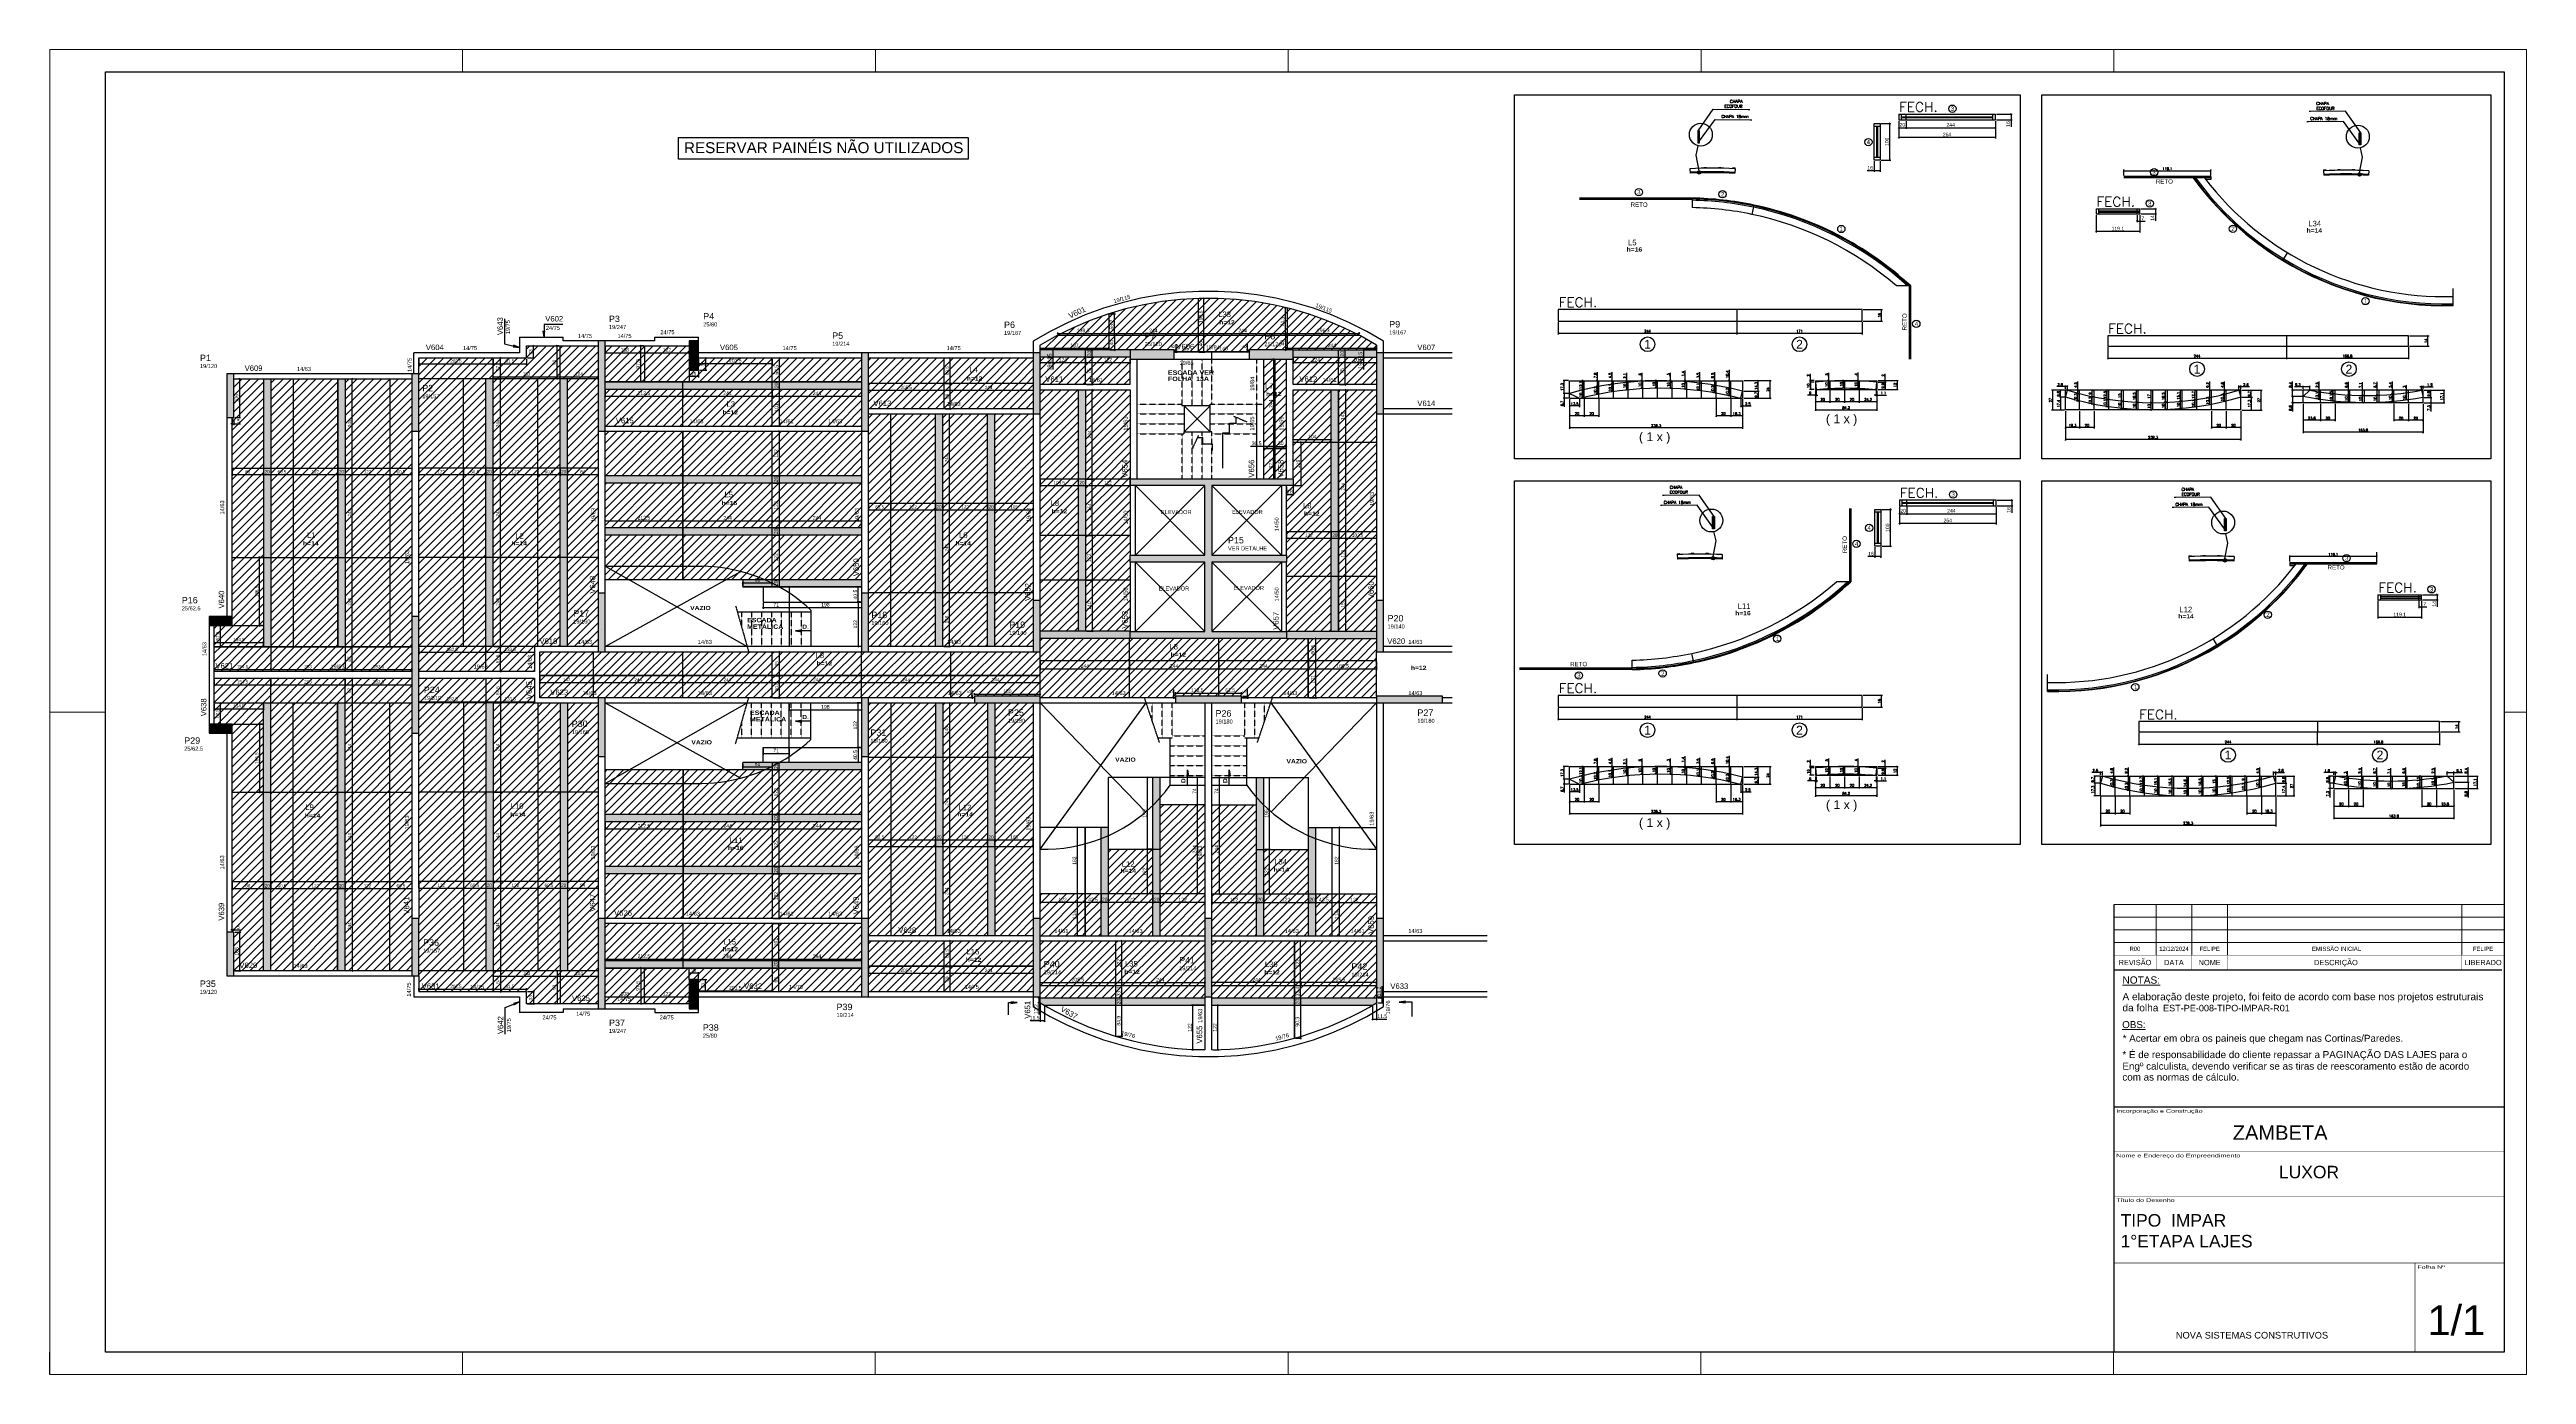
# Model space of a CAD drawing. Extents: x 1894 to 8661, y -614 to 3008.
import ezdxf
from ezdxf.enums import TextEntityAlignment as Align

# ---------------------------------------------------------------- set-up
doc = ezdxf.new("R2010")
doc.units = 0
doc.header["$PDMODE"] = 34
for name, pattern in [('ESTILO_TQS_0002', [0.4, 0.1, -0.3]), ('ESTILO_TQS_0006', [0.3, 0.2, -0.1]), ('ESTILO_TQS_0007', [2.1, 1.5, -0.2, 0.2, -0.2])]:
    doc.linetypes.add(name, pattern=pattern)
doc.layers.add('00 - FELIPE', color=6, linetype='Continuous', plot=False)
for name, color, linetype, lineweight in [('CARIMBO', 255, 'Continuous', 9), ('FOLHA', 255, 'Continuous', 5), ('Folhas', 255, 'Continuous', 9), ('Hachura', 251, 'Continuous', 9), ('Madeira', 126, 'Continuous', 18), ('Texto Seção', 7, 'Continuous', 15)]:
    doc.layers.add(name, color=color, linetype=linetype, lineweight=lineweight)
for name, color, linetype in [('COTA', 241, 'Continuous'), ('Cota Seção (2x)', 4, 'Continuous'), ('MTH-230', 1, 'Continuous'), ('MTH-COTAS7', 31, 'Continuous'), ('MTH-DIM-PILAR', 3, 'Continuous'), ('MTH-DIM-VIGA', 3, 'Continuous'), ('MTH-EIXO-215', 1, 'Continuous'), ('MTH-EIXO-217', 8, 'Continuous'), ('MTH-FACE-VIGA', 7, 'Continuous'), ('MTH-PILAR-SEGUE', 5, 'Continuous'), ('MTH-SOMBRA25', 253, 'Continuous'), ('MTH-TIT1-PILAR', 5, 'Continuous'), ('MTH-TIT1-VIGA', 5, 'Continuous'), ('MTH-TXT-NEGRITO', 5, 'Continuous'), ('MTH-TXT-NOTAS', 3, 'Continuous'), ('MTH-VIGA-INVERTIDA', 7, 'ESTILO_TQS_0002'), ('Painéis', 200, 'Continuous'), ('Romaneio', 10, 'Continuous'), ('SARR_2.2x7', 40, 'Continuous')]:
    doc.layers.add(name, color=color, linetype=linetype)
doc.styles.add('ARIAL', font='arial.ttf')
doc.styles.add('COTA TECNICA', font='techl___.ttf', dxfattribs={"height": 10})
doc.styles.add('COTA TECNICA-50', font='techl___.ttf', dxfattribs={"height": 9})
doc.styles.add('REGUA-120', font='ROMANS.shx', dxfattribs={"height": 15})
doc.styles.add('ROMANS', font='romans.shx')
doc.styles.add('Tecnologia', font='')
doc.styles.add('TQS_ARIAL', font='arial.ttf')
doc.styles.add('TQS_ARIAL_BLACK', font='ariblk.ttf')
doc.styles.add('VERDANA', font='verdana.ttf', dxfattribs={"oblique": 15})
doc.styles.get('Tecnologia').set_extended_font_data('Forgotten Futurist')
doc.dimstyles.new('COTA PAINEL-50', dxfattribs={"dimtxt": 9, "dimasz": 3, "dimexe": 3, "dimexo": 3, "dimgap": 3, "dimtad": 1, "dimdec": 1, "dimzin": 12, "dimdsep": 46, "dimtxsty": 'COTA TECNICA-50', "dimblk1": 'OBLIQUE', "dimblk2": 'OBLIQUE', "dimsah": 1, "dimcen": 0.9, "dimclrd": 4, "dimclre": 4, "dimclrt": 240, "dimadec": 1, "dimazin": 3, "dimtfac": 1, "dimtdec": 1, "dimtmove": 0, "dimatfit": 3, "dimfxl": 1, "dimtolj": 1, "dimtzin": 12, "dimarcsym": 0})
doc.dimstyles.new('Cota Seção (2x)', dxfattribs={"dimtxt": 7, "dimasz": 5, "dimexe": 3, "dimexo": 3, "dimgap": 2, "dimtad": 3, "dimdec": 1, "dimlfac": 0.5, "dimzin": 12, "dimdsep": 46, "dimtxsty": 'ROMANS', "dimblk": 'ARCHTICK', "dimcen": 0, "dimclrd": 4, "dimclre": 4, "dimclrt": 1, "dimadec": 1, "dimazin": 3, "dimtfac": 1, "dimtdec": 1, "dimtmove": 0, "dimatfit": 3, "dimldrblk": 'OBLIQUE', "dimfxl": 1, "dimtolj": 1, "dimtzin": 12, "dimarcsym": 0})
doc.dimstyles.new('PAINEL', dxfattribs={"dimtxt": 10, "dimasz": 3, "dimexe": 3, "dimexo": 3, "dimgap": 3, "dimtad": 1, "dimdec": 1, "dimzin": 12, "dimdsep": 46, "dimtxsty": 'COTA TECNICA', "dimblk1": 'OBLIQUE', "dimblk2": 'OBLIQUE', "dimsah": 1, "dimcen": 0.9, "dimclrd": 4, "dimclre": 4, "dimclrt": 240, "dimadec": 1, "dimazin": 3, "dimtfac": 1, "dimtdec": 1, "dimtmove": 0, "dimatfit": 3, "dimfxl": 1, "dimtolj": 1, "dimtzin": 12, "dimarcsym": 0})
pattern_1 = [(45, (-1482.724, 0), (-11.22532, 11.22532), [])]

# ---------------------------------------------------------------- blocks, each defined once
blk = doc.blocks.new('Carimbo Laje')
at = {"layer": 'CARIMBO', "color": 30}
for points, const_width in [([(124981.9, 144853.7), (123684.7, 144853.7), (123684.7, 144038.4)], 4.45), ([(123684.7, 144705.5), (124981.9, 144705.5)], 1.48), ([(123684.7, 144557.3), (124981.9, 144557.3)], 1.48), ([(123684.7, 144334.9), (124981.9, 144334.9)], 1.48), ([(124685.4, 144038.4), (124685.4, 144334.9)], 1.48), ([(123684.7, 144038.4), (124981.9, 144038.4)], 1.48)]:
    blk.add_lwpolyline(points, dxfattribs=dict(at, const_width=const_width))
at = {"color": 0, "linetype": 'Continuous', "ltscale": 5, "style": 'ARIAL'}
blk.add_text('NOVA SISTEMAS CONSTRUTIVOS', height=22.118, dxfattribs=at).set_placement((123890.4, 144083.7))
at = {"color": 7, "style": 'ARIAL'}
blk.add_attdef('INCORPORAÇÃO_E_CONTRUÇÃO', text='', height=45.7, dxfattribs=at).set_placement((124364.7, 144777.9), align=Align.MIDDLE_CENTER)
blk.add_attdef('NOME_DA_OBRA', text='', height=41.5, dxfattribs=at).set_placement((124333.3, 144616.6), align=Align.CENTER)
for tag, p in [('PAVIMENTO', (123706.9, 144455.9)), ('TIPO_DE_PROJETO', (123706.9, 144386.8))]:
    blk.add_attdef(tag, p, '', height=41.5, dxfattribs=at)
at = {"color": 7, "style": 'ARIAL', "oblique": 10}
blk.add_attdef('FOLHA_Nº', text='', height=111.2, dxfattribs=at).set_placement((124832.8, 144149.1), align=Align.CENTER)
at = {"layer": 'CARIMBO', "color": 7, "style": 'VERDANA'}
blk.add_attdef('ENDEREÇO', text='', height=14.8, dxfattribs=at).set_placement((124333.3, 144572.1), align=Align.CENTER)
at = {"layer": 'Folhas', "style": 'Tecnologia', "width": 1.5}
for s, p in [('Incorporação e Construção', (123692.5, 144846.3)), ('Nome e Endereço do Empreendimento', (123692.5, 144698.1)), ('Título do Desenho', (123692.5, 144549.8)), ('Folha Nº', (124693.1, 144327.5))]:
    blk.add_text(s, height=11.86, dxfattribs=at).set_placement(p, align=Align.TOP_LEFT)
blk = doc.blocks.new('Revisão Carimbo')
at = {"color": 30}
for p, q in [((0, 155), (925, 155)), ((0, 125), (925, 125)), ((100, 35), (100, 155)), ((184.66, 35), (184.66, 155)), ((269.32, 35), (269.32, 155)), ((825, 35), (825, 155)), ((0, 95), (925, 95)), ((0, 65), (925, 65))]:
    blk.add_line(p, q, dxfattribs=at)
for points, const_width in [([(0, 0), (0, 155)], 3), ([(0, 0), (920, 0)], 3), ([(0, 35), (925, 35)], 1), ([(100, 35), (100, 0)], 1), ([(184.66, 35), (184.66, 0)], 1), ([(269.32, 35), (269.32, 0)], 1), ([(825, 35), (825, 0)], 1)]:
    blk.add_lwpolyline(points, dxfattribs=dict(at, const_width=const_width))
at = {"color": 7, "style": 'ARIAL'}
for s, p in [('REVISÃO', (50, 17.5)), ('DATA', (142.33, 17.5)), ('NOME', (226.99, 17.5)), ('DESCRIÇÃO', (526.27, 17.5)), ('LIBERADO', (875, 17.5))]:
    blk.add_text(s, height=12.5, dxfattribs=at).set_placement(p, align=Align.MIDDLE_CENTER)
at = {"layer": 'CARIMBO', "color": 7, "style": 'ARIAL'}
for tag, p in [('REVISÃO_03', (50, 140)), ('REVISÃO_02', (50, 110)), ('DATA', (142.33, 140)), ('NOME', (226.99, 140)), ('LIBERADO', (875, 140)), ('REVISÃO_01', (50, 80)), ('DATA', (142.33, 110)), ('DATA', (142.33, 80)), ('NOME', (226.99, 110)), ('NOME', (226.99, 80)), ('LIBERADO', (875, 110)), ('LIBERADO', (875, 80)), ('REVISÃO_00', (50, 50)), ('DATA', (142.33, 50)), ('NOME', (226.99, 50)), ('LIBERADO', (875, 50))]:
    blk.add_attdef(tag, text='', height=10, dxfattribs=at).set_placement(p, align=Align.MIDDLE_CENTER)
for p in [(279.32, 140), (279.32, 110), (279.32, 80), (279.32, 50)]:
    blk.add_attdef('DESCRIÇÃO', text='', height=10, dxfattribs=at).set_placement(p, align=Align.MIDDLE_LEFT)
blk = doc.blocks.new('_Oblique')
at = {"color": 0, "linetype": 'ByBlock', "lineweight": -2}
blk.add_line((-0.5, -0.5), (0.5, 0.5), dxfattribs=at)
blk = doc.blocks.new('*D34')
at = {"layer": 'COTA', "color": 4, "lineweight": -2, "transparency": 16777216}
for p, q in [((2393.1, 1860.7), (2393.1, 1842.9)), ((2393.1, 1845.9), (2479.1, 1845.9)), ((2479.1, 1860.7), (2479.1, 1842.9))]:
    blk.add_line(p, q, dxfattribs=at)
at = {"layer": 'Defpoints', "color": 0, "transparency": 16777216}
for p in [(2393.1, 1863.7), (2479.1, 1863.7), (2479.1, 1845.9)]:
    blk.add_point(p, dxfattribs=at)
at = {"layer": 'COTA', "color": 4, "lineweight": -2, "transparency": 16777216, "xscale": 3, "yscale": 3, "zscale": 3, "rotation": 180}
blk.add_blockref('_Oblique', (2393.1, 1845.9), dxfattribs=at)
at = {"layer": 'COTA', "color": 4, "lineweight": -2, "transparency": 16777216, "xscale": 3, "yscale": 3, "zscale": 3}
blk.add_blockref('_Oblique', (2479.1, 1845.9), dxfattribs=at)
at = {"layer": 'COTA', "color": 240, "transparency": 16777216, "insert": (2436.1, 1853.5), "char_height": 9, "attachment_point": 5, "style": 'COTA TECNICA-50'}
blk.add_mtext('\\A1;86', dxfattribs=at)
blk = doc.blocks.new('*D35')
at = {"layer": 'COTA', "color": 4, "lineweight": -2, "transparency": 16777216}
for p, q in [((2479.1, 1860.7), (2479.1, 1842.9)), ((2479.1, 1845.9), (2499.1, 1845.9)), ((2499.1, 1860.7), (2499.1, 1842.9))]:
    blk.add_line(p, q, dxfattribs=at)
at = {"layer": 'Defpoints', "color": 0, "transparency": 16777216}
for p in [(2479.1, 1863.7), (2499.1, 1863.7), (2499.1, 1845.9)]:
    blk.add_point(p, dxfattribs=at)
at = {"layer": 'COTA', "color": 4, "lineweight": -2, "transparency": 16777216, "xscale": 3, "yscale": 3, "zscale": 3, "rotation": 180}
blk.add_blockref('_Oblique', (2479.1, 1845.9), dxfattribs=at)
at = {"layer": 'COTA', "color": 4, "lineweight": -2, "transparency": 16777216, "xscale": 3, "yscale": 3, "zscale": 3}
blk.add_blockref('_Oblique', (2499.1, 1845.9), dxfattribs=at)
at = {"layer": 'COTA', "color": 240, "transparency": 16777216, "insert": (2489.1, 1853.5), "char_height": 9, "attachment_point": 5, "style": 'COTA TECNICA-50'}
blk.add_mtext('\\A1;20', dxfattribs=at)
blk = doc.blocks.new('*D36')
at = {"layer": 'COTA', "color": 4, "lineweight": -2, "transparency": 16777216}
for p, q in [((2499.1, 1860.7), (2499.1, 1842.9)), ((2499.1, 1845.9), (2559.6, 1845.9)), ((2559.6, 1860.7), (2559.6, 1842.9))]:
    blk.add_line(p, q, dxfattribs=at)
at = {"layer": 'Defpoints', "color": 0, "transparency": 16777216}
for p in [(2499.1, 1863.7), (2559.6, 1863.7), (2559.6, 1845.9)]:
    blk.add_point(p, dxfattribs=at)
at = {"layer": 'COTA', "color": 4, "lineweight": -2, "transparency": 16777216, "xscale": 3, "yscale": 3, "zscale": 3, "rotation": 180}
blk.add_blockref('_Oblique', (2499.1, 1845.9), dxfattribs=at)
at = {"layer": 'COTA', "color": 4, "lineweight": -2, "transparency": 16777216, "xscale": 3, "yscale": 3, "zscale": 3}
blk.add_blockref('_Oblique', (2559.6, 1845.9), dxfattribs=at)
at = {"layer": 'COTA', "color": 240, "transparency": 16777216, "insert": (2529.4, 1853.5), "char_height": 9, "attachment_point": 5, "style": 'COTA TECNICA-50'}
blk.add_mtext('\\A1;60.5', dxfattribs=at)
blk = doc.blocks.new('*D37')
at = {"layer": 'COTA', "color": 4, "lineweight": -2, "transparency": 16777216}
for p, q in [((2559.6, 1860.7), (2559.6, 1842.9)), ((2559.6, 1845.9), (2681.6, 1845.9)), ((2681.6, 1860.7), (2681.6, 1842.9))]:
    blk.add_line(p, q, dxfattribs=at)
at = {"layer": 'Defpoints', "color": 0, "transparency": 16777216}
for p in [(2559.6, 1863.7), (2681.6, 1863.7), (2681.6, 1845.9)]:
    blk.add_point(p, dxfattribs=at)
at = {"layer": 'COTA', "color": 4, "lineweight": -2, "transparency": 16777216, "xscale": 3, "yscale": 3, "zscale": 3, "rotation": 180}
blk.add_blockref('_Oblique', (2559.6, 1845.9), dxfattribs=at)
at = {"layer": 'COTA', "color": 4, "lineweight": -2, "transparency": 16777216, "xscale": 3, "yscale": 3, "zscale": 3}
blk.add_blockref('_Oblique', (2681.6, 1845.9), dxfattribs=at)
at = {"layer": 'COTA', "color": 240, "transparency": 16777216, "insert": (2620.6, 1853.5), "char_height": 9, "attachment_point": 5, "style": 'COTA TECNICA-50'}
blk.add_mtext('\\A1;122', dxfattribs=at)
blk = doc.blocks.new('*D38')
at = {"layer": 'COTA', "color": 4, "lineweight": -2, "transparency": 16777216}
for p, q in [((2682.1, 1860.7), (2682.1, 1842.9)), ((2682.1, 1845.9), (2702.1, 1845.9)), ((2702.1, 1860.7), (2702.1, 1842.9))]:
    blk.add_line(p, q, dxfattribs=at)
at = {"layer": 'Defpoints', "color": 0, "transparency": 16777216}
for p in [(2682.1, 1863.7), (2702.1, 1863.7), (2702.1, 1845.9)]:
    blk.add_point(p, dxfattribs=at)
at = {"layer": 'COTA', "color": 4, "lineweight": -2, "transparency": 16777216, "xscale": 3, "yscale": 3, "zscale": 3, "rotation": 180}
blk.add_blockref('_Oblique', (2682.1, 1845.9), dxfattribs=at)
at = {"layer": 'COTA', "color": 4, "lineweight": -2, "transparency": 16777216, "xscale": 3, "yscale": 3, "zscale": 3}
blk.add_blockref('_Oblique', (2702.1, 1845.9), dxfattribs=at)
at = {"layer": 'COTA', "color": 240, "transparency": 16777216, "insert": (2692.1, 1853.5), "char_height": 9, "attachment_point": 5, "style": 'COTA TECNICA-50'}
blk.add_mtext('\\A1;20', dxfattribs=at)
blk = doc.blocks.new('*D39')
at = {"layer": 'COTA', "color": 4, "lineweight": -2, "transparency": 16777216}
for p, q in [((2702.1, 1860.7), (2702.1, 1842.9)), ((2702.1, 1845.9), (2824.1, 1845.9)), ((2824.1, 1860.7), (2824.1, 1842.9))]:
    blk.add_line(p, q, dxfattribs=at)
at = {"layer": 'Defpoints', "color": 0, "transparency": 16777216}
for p in [(2702.1, 1863.7), (2824.1, 1863.7), (2824.1, 1845.9)]:
    blk.add_point(p, dxfattribs=at)
at = {"layer": 'COTA', "color": 4, "lineweight": -2, "transparency": 16777216, "xscale": 3, "yscale": 3, "zscale": 3, "rotation": 180}
blk.add_blockref('_Oblique', (2702.1, 1845.9), dxfattribs=at)
at = {"layer": 'COTA', "color": 4, "lineweight": -2, "transparency": 16777216, "xscale": 3, "yscale": 3, "zscale": 3}
blk.add_blockref('_Oblique', (2824.1, 1845.9), dxfattribs=at)
at = {"layer": 'COTA', "color": 240, "transparency": 16777216, "insert": (2763.1, 1853.5), "char_height": 9, "attachment_point": 5, "style": 'COTA TECNICA-50'}
blk.add_mtext('\\A1;122', dxfattribs=at)
blk = doc.blocks.new('*D40')
at = {"layer": 'COTA', "color": 4, "lineweight": -2, "transparency": 16777216}
for p, q in [((2824.1, 1860.7), (2824.1, 1842.9)), ((2824.1, 1845.9), (2884.6, 1845.9)), ((2884.6, 1860.7), (2884.6, 1842.9))]:
    blk.add_line(p, q, dxfattribs=at)
at = {"layer": 'Defpoints', "color": 0, "transparency": 16777216}
for p in [(2824.1, 1863.7), (2884.6, 1863.7), (2884.6, 1845.9)]:
    blk.add_point(p, dxfattribs=at)
at = {"layer": 'COTA', "color": 4, "lineweight": -2, "transparency": 16777216, "xscale": 3, "yscale": 3, "zscale": 3, "rotation": 180}
blk.add_blockref('_Oblique', (2824.1, 1845.9), dxfattribs=at)
at = {"layer": 'COTA', "color": 4, "lineweight": -2, "transparency": 16777216, "xscale": 3, "yscale": 3, "zscale": 3}
blk.add_blockref('_Oblique', (2884.6, 1845.9), dxfattribs=at)
at = {"layer": 'COTA', "color": 240, "transparency": 16777216, "insert": (2854.4, 1853.5), "char_height": 9, "attachment_point": 5, "style": 'COTA TECNICA-50'}
blk.add_mtext('\\A1;60.5', dxfattribs=at)
blk = doc.blocks.new('*D41')
at = {"layer": 'COTA', "color": 4, "lineweight": -2, "transparency": 16777216}
for p, q in [((2476.1, 1619.7), (2465.1, 1619.7)), ((2468.1, 1433.2), (2468.1, 1619.7)), ((2476.1, 1433.2), (2465.1, 1433.2))]:
    blk.add_line(p, q, dxfattribs=at)
at = {"layer": 'Defpoints', "color": 0, "transparency": 16777216}
for p in [(2468.1, 1619.7), (2479.1, 1619.7), (2479.1, 1433.2)]:
    blk.add_point(p, dxfattribs=at)
at = {"layer": 'COTA', "color": 4, "lineweight": -2, "transparency": 16777216, "xscale": 3, "yscale": 3, "zscale": 3}
for p, rotation in [((2468.1, 1619.7), 90), ((2468.1, 1433.2), 270)]:
    blk.add_blockref('_Oblique', p, dxfattribs=dict(at, rotation=rotation))
at = {"layer": 'COTA', "color": 240, "transparency": 16777216, "insert": (2460.5, 1526.4), "char_height": 9, "attachment_point": 5, "rotation": 90, "style": 'COTA TECNICA-50'}
blk.add_mtext('\\A1;186.5', dxfattribs=at)
blk = doc.blocks.new('*D42')
at = {"layer": 'COTA', "color": 4, "lineweight": -2, "transparency": 16777216}
for p, q in [((2344.6, 1378.7), (2344.6, 1390.3)), ((2344.6, 1387.3), (2479.1, 1387.3)), ((2479.1, 1378.7), (2479.1, 1390.3))]:
    blk.add_line(p, q, dxfattribs=at)
at = {"layer": 'Defpoints', "color": 0, "transparency": 16777216}
for p in [(2344.6, 1375.7), (2479.1, 1387.3), (2479.1, 1375.7)]:
    blk.add_point(p, dxfattribs=at)
at = {"layer": 'COTA', "color": 4, "lineweight": -2, "transparency": 16777216, "xscale": 3, "yscale": 3, "zscale": 3, "rotation": 180}
blk.add_blockref('_Oblique', (2344.6, 1387.3), dxfattribs=at)
at = {"layer": 'COTA', "color": 4, "lineweight": -2, "transparency": 16777216, "xscale": 3, "yscale": 3, "zscale": 3}
blk.add_blockref('_Oblique', (2479.1, 1387.3), dxfattribs=at)
at = {"layer": 'COTA', "color": 240, "transparency": 16777216, "insert": (2411.9, 1395), "char_height": 9, "attachment_point": 5, "style": 'COTA TECNICA-50'}
blk.add_mtext('\\A1;134.5', dxfattribs=at)
blk = doc.blocks.new('*D43')
at = {"layer": 'COTA', "color": 4, "lineweight": -2, "transparency": 16777216}
for p, q in [((2344.6, 1311.2), (2344.6, 1316.4)), ((2344.6, 1313.4), (2499.1, 1313.4)), ((2499.1, 1311.2), (2499.1, 1316.4))]:
    blk.add_line(p, q, dxfattribs=at)
at = {"layer": 'Defpoints', "color": 0, "transparency": 16777216}
for p in [(2344.6, 1308.2), (2499.1, 1313.4), (2499.1, 1308.2)]:
    blk.add_point(p, dxfattribs=at)
at = {"layer": 'COTA', "color": 4, "lineweight": -2, "transparency": 16777216, "xscale": 3, "yscale": 3, "zscale": 3, "rotation": 180}
blk.add_blockref('_Oblique', (2344.6, 1313.4), dxfattribs=at)
at = {"layer": 'COTA', "color": 4, "lineweight": -2, "transparency": 16777216, "xscale": 3, "yscale": 3, "zscale": 3}
blk.add_blockref('_Oblique', (2499.1, 1313.4), dxfattribs=at)
at = {"layer": 'COTA', "color": 240, "transparency": 16777216, "insert": (2421.9, 1321), "char_height": 9, "attachment_point": 5, "style": 'COTA TECNICA-50'}
blk.add_mtext('\\A1;154.5', dxfattribs=at)
blk = doc.blocks.new('*D44')
at = {"layer": 'COTA', "color": 4, "lineweight": -2, "transparency": 16777216}
for p, q in [((2499.1, 1311.2), (2499.1, 1316.4)), ((2499.1, 1313.4), (2702.1, 1313.4)), ((2702.1, 1311.2), (2702.1, 1316.4))]:
    blk.add_line(p, q, dxfattribs=at)
at = {"layer": 'Defpoints', "color": 0, "transparency": 16777216}
for p in [(2499.1, 1308.2), (2702.1, 1313.4), (2702.1, 1308.2)]:
    blk.add_point(p, dxfattribs=at)
at = {"layer": 'COTA', "color": 4, "lineweight": -2, "transparency": 16777216, "xscale": 3, "yscale": 3, "zscale": 3, "rotation": 180}
blk.add_blockref('_Oblique', (2499.1, 1313.4), dxfattribs=at)
at = {"layer": 'COTA', "color": 4, "lineweight": -2, "transparency": 16777216, "xscale": 3, "yscale": 3, "zscale": 3}
blk.add_blockref('_Oblique', (2702.1, 1313.4), dxfattribs=at)
at = {"layer": 'COTA', "color": 240, "transparency": 16777216, "insert": (2600.6, 1321.1), "char_height": 9, "attachment_point": 5, "style": 'COTA TECNICA-50'}
blk.add_mtext('\\A1;203', dxfattribs=at)
blk = doc.blocks.new('*D45')
at = {"layer": 'COTA', "color": 4, "lineweight": -2, "transparency": 16777216}
for p, q in [((2702.1, 1311.2), (2702.1, 1316.4)), ((2702.1, 1313.4), (2884.6, 1313.4)), ((2884.6, 1311.2), (2884.6, 1316.4))]:
    blk.add_line(p, q, dxfattribs=at)
at = {"layer": 'Defpoints', "color": 0, "transparency": 16777216}
for p in [(2702.1, 1308.2), (2884.6, 1313.4), (2884.6, 1308.2)]:
    blk.add_point(p, dxfattribs=at)
at = {"layer": 'COTA', "color": 4, "lineweight": -2, "transparency": 16777216, "xscale": 3, "yscale": 3, "zscale": 3, "rotation": 180}
blk.add_blockref('_Oblique', (2702.1, 1313.4), dxfattribs=at)
at = {"layer": 'COTA', "color": 4, "lineweight": -2, "transparency": 16777216, "xscale": 3, "yscale": 3, "zscale": 3}
blk.add_blockref('_Oblique', (2884.6, 1313.4), dxfattribs=at)
at = {"layer": 'COTA', "color": 240, "transparency": 16777216, "insert": (2793.4, 1321), "char_height": 9, "attachment_point": 5, "style": 'COTA TECNICA-50'}
blk.add_mtext('\\A1;182.5', dxfattribs=at)
blk = doc.blocks.new('*D46')
at = {"layer": 'COTA', "color": 4, "lineweight": -2, "transparency": 16777216}
for p, q in [((2705.1, 1375.2), (2724.5, 1375.2)), ((2721.5, 1308.2), (2721.5, 1375.2)), ((2705.1, 1308.2), (2724.5, 1308.2))]:
    blk.add_line(p, q, dxfattribs=at)
at = {"layer": 'Defpoints', "color": 0, "transparency": 16777216}
for p in [(2702.1, 1375.2), (2721.5, 1375.2), (2702.1, 1308.2)]:
    blk.add_point(p, dxfattribs=at)
at = {"layer": 'COTA', "color": 4, "lineweight": -2, "transparency": 16777216, "xscale": 3, "yscale": 3, "zscale": 3}
for p, rotation in [((2721.5, 1375.2), 90), ((2721.5, 1308.2), 270)]:
    blk.add_blockref('_Oblique', p, dxfattribs=dict(at, rotation=rotation))
at = {"layer": 'COTA', "color": 240, "transparency": 16777216, "insert": (2713.9, 1341.7), "char_height": 9, "attachment_point": 5, "rotation": 90, "style": 'COTA TECNICA-50'}
blk.add_mtext('\\A1;67', dxfattribs=at)
blk = doc.blocks.new('*D47')
at = {"layer": 'COTA', "color": 4, "lineweight": -2, "transparency": 16777216}
for p, q in [((2721.5, 1375.7), (2721.5, 1619.7)), ((2705.1, 1375.7), (2724.5, 1375.7))]:
    blk.add_line(p, q, dxfattribs=at)
at = {"layer": 'Defpoints', "color": 0, "transparency": 16777216}
for p in [(2721.5, 1619.7), (2721.5, 1619.7), (2702.1, 1375.7)]:
    blk.add_point(p, dxfattribs=at)
at = {"layer": 'COTA', "color": 4, "lineweight": -2, "transparency": 16777216, "xscale": 3, "yscale": 3, "zscale": 3}
for p, rotation in [((2721.5, 1619.7), 90), ((2721.5, 1375.7), 270)]:
    blk.add_blockref('_Oblique', p, dxfattribs=dict(at, rotation=rotation))
at = {"layer": 'COTA', "color": 240, "transparency": 16777216, "insert": (2714, 1497.7), "char_height": 9, "attachment_point": 5, "rotation": 90, "style": 'COTA TECNICA-50'}
blk.add_mtext('\\A1;244', dxfattribs=at)
blk = doc.blocks.new('*D48')
at = {"layer": 'COTA', "color": 4, "lineweight": -2, "transparency": 16777216}
blk.add_line((2721.5, 1619.7), (2721.5, 1863.7), dxfattribs=at)
at = {"layer": 'Defpoints', "color": 0, "transparency": 16777216}
for p in [(2721.5, 1863.7), (2721.5, 1863.7), (2721.5, 1619.7)]:
    blk.add_point(p, dxfattribs=at)
at = {"layer": 'COTA', "color": 4, "lineweight": -2, "transparency": 16777216, "xscale": 3, "yscale": 3, "zscale": 3}
for p, rotation in [((2721.5, 1863.7), 90), ((2721.5, 1619.7), 270)]:
    blk.add_blockref('_Oblique', p, dxfattribs=dict(at, rotation=rotation))
at = {"layer": 'COTA', "color": 240, "transparency": 16777216, "insert": (2714, 1741.7), "char_height": 9, "attachment_point": 5, "rotation": 90, "style": 'COTA TECNICA-50'}
blk.add_mtext('\\A1;244', dxfattribs=at)
blk = doc.blocks.new('*D49')
at = {"layer": 'COTA', "color": 4, "lineweight": -2, "transparency": 16777216}
blk.add_line((2721.5, 1863.7), (2721.5, 2107.7), dxfattribs=at)
at = {"layer": 'Defpoints', "color": 0, "transparency": 16777216}
for p in [(2721.5, 2107.7), (2721.5, 2107.7), (2721.5, 1863.7)]:
    blk.add_point(p, dxfattribs=at)
at = {"layer": 'COTA', "color": 4, "lineweight": -2, "transparency": 16777216, "xscale": 3, "yscale": 3, "zscale": 3}
for p, rotation in [((2721.5, 2107.7), 90), ((2721.5, 1863.7), 270)]:
    blk.add_blockref('_Oblique', p, dxfattribs=dict(at, rotation=rotation))
at = {"layer": 'COTA', "color": 240, "transparency": 16777216, "insert": (2714, 1985.7), "char_height": 9, "attachment_point": 5, "rotation": 90, "style": 'COTA TECNICA-50'}
blk.add_mtext('\\A1;244', dxfattribs=at)
blk = doc.blocks.new('*D50')
at = {"layer": 'COTA', "color": 4, "lineweight": -2, "transparency": 16777216}
for p, q in [((2347.6, 1433.2), (2364.2, 1433.2)), ((2361.2, 1375.7), (2361.2, 1433.2)), ((2347.6, 1375.7), (2364.2, 1375.7))]:
    blk.add_line(p, q, dxfattribs=at)
at = {"layer": 'Defpoints', "color": 0, "transparency": 16777216}
for p in [(2344.6, 1433.2), (2361.2, 1433.2), (2344.6, 1375.7)]:
    blk.add_point(p, dxfattribs=at)
at = {"layer": 'COTA', "color": 4, "lineweight": -2, "transparency": 16777216, "xscale": 3, "yscale": 3, "zscale": 3}
for p, rotation in [((2361.2, 1433.2), 90), ((2361.2, 1375.7), 270)]:
    blk.add_blockref('_Oblique', p, dxfattribs=dict(at, rotation=rotation))
at = {"layer": 'COTA', "color": 240, "transparency": 16777216, "insert": (2353.6, 1404.4), "char_height": 9, "attachment_point": 5, "rotation": 90, "style": 'COTA TECNICA-50'}
blk.add_mtext('\\A1;57.5', dxfattribs=at)
blk = doc.blocks.new('*D51')
at = {"layer": 'COTA', "color": 4, "lineweight": -2, "transparency": 16777216}
for p, q in [((2401.1, 2107.7), (2416.3, 2107.7)), ((2413.3, 2107.7), (2413.3, 2001.7)), ((2401.1, 2001.7), (2416.3, 2001.7))]:
    blk.add_line(p, q, dxfattribs=at)
at = {"layer": 'Defpoints', "color": 0, "transparency": 16777216}
for p in [(2398.1, 2107.7), (2398.1, 2001.7), (2413.3, 2001.7)]:
    blk.add_point(p, dxfattribs=at)
at = {"layer": 'COTA', "color": 4, "lineweight": -2, "transparency": 16777216, "xscale": 3, "yscale": 3, "zscale": 3}
for p, rotation in [((2413.3, 2107.7), 90), ((2413.3, 2001.7), 270)]:
    blk.add_blockref('_Oblique', p, dxfattribs=dict(at, rotation=rotation))
at = {"layer": 'COTA', "color": 240, "transparency": 16777216, "insert": (2405.2, 2054.7), "char_height": 10, "attachment_point": 5, "rotation": 90, "style": 'COTA TECNICA'}
blk.add_mtext('\\A1;106', dxfattribs=at)
blk = doc.blocks.new('*D52')
at = {"layer": 'COTA', "color": 4, "lineweight": -2, "transparency": 16777216}
for p, q in [((2393.1, 1984.3), (2390.1, 1984.3)), ((2393.1, 1998.7), (2393.1, 1981.3)), ((2393.1, 1984.3), (2398.1, 1984.3)), ((2398.1, 1998.7), (2398.1, 1981.3)), ((2398.1, 1984.3), (2416.2, 1984.3))]:
    blk.add_line(p, q, dxfattribs=at)
at = {"layer": 'Defpoints', "color": 0, "transparency": 16777216}
for p in [(2393.1, 2001.7), (2398.1, 2001.7), (2398.1, 1984.3)]:
    blk.add_point(p, dxfattribs=at)
at = {"layer": 'COTA', "color": 4, "lineweight": -2, "transparency": 16777216, "xscale": 3, "yscale": 3, "zscale": 3}
blk.add_blockref('_Oblique', (2393.1, 1984.3), dxfattribs=at)
at = {"layer": 'COTA', "color": 4, "lineweight": -2, "transparency": 16777216, "xscale": 3, "yscale": 3, "zscale": 3, "rotation": 180}
blk.add_blockref('_Oblique', (2398.1, 1984.3), dxfattribs=at)
at = {"layer": 'COTA', "color": 240, "transparency": 16777216, "insert": (2410.2, 1992.4), "char_height": 10, "attachment_point": 5, "style": 'COTA TECNICA'}
blk.add_mtext('\\A1;5', dxfattribs=at)
blk = doc.blocks.new('*D53')
at = {"layer": 'COTA', "color": 4, "lineweight": -2, "transparency": 16777216}
for p, q in [((2393.1, 730.7), (2393.1, 711.2)), ((2393.1, 714.2), (2479.1, 714.2)), ((2479.1, 730.7), (2479.1, 711.2))]:
    blk.add_line(p, q, dxfattribs=at)
at = {"layer": 'Defpoints', "color": 0, "transparency": 16777216}
for p in [(2393.1, 733.7), (2479.1, 733.7), (2479.1, 714.2)]:
    blk.add_point(p, dxfattribs=at)
at = {"layer": 'COTA', "color": 4, "lineweight": -2, "transparency": 16777216, "xscale": 3, "yscale": 3, "zscale": 3, "rotation": 180}
blk.add_blockref('_Oblique', (2393.1, 714.2), dxfattribs=at)
at = {"layer": 'COTA', "color": 4, "lineweight": -2, "transparency": 16777216, "xscale": 3, "yscale": 3, "zscale": 3}
blk.add_blockref('_Oblique', (2479.1, 714.2), dxfattribs=at)
at = {"layer": 'COTA', "color": 240, "transparency": 16777216, "insert": (2436.1, 721.8), "char_height": 9, "attachment_point": 5, "style": 'COTA TECNICA-50'}
blk.add_mtext('\\A1;86', dxfattribs=at)
blk = doc.blocks.new('*D54')
at = {"layer": 'COTA', "color": 4, "lineweight": -2, "transparency": 16777216}
for p, q in [((2479.1, 730.7), (2479.1, 711.2)), ((2479.1, 714.2), (2499.1, 714.2)), ((2499.1, 730.7), (2499.1, 711.2))]:
    blk.add_line(p, q, dxfattribs=at)
at = {"layer": 'Defpoints', "color": 0, "transparency": 16777216}
for p in [(2479.1, 733.7), (2499.1, 733.7), (2499.1, 714.2)]:
    blk.add_point(p, dxfattribs=at)
at = {"layer": 'COTA', "color": 4, "lineweight": -2, "transparency": 16777216, "xscale": 3, "yscale": 3, "zscale": 3, "rotation": 180}
blk.add_blockref('_Oblique', (2479.1, 714.2), dxfattribs=at)
at = {"layer": 'COTA', "color": 4, "lineweight": -2, "transparency": 16777216, "xscale": 3, "yscale": 3, "zscale": 3}
blk.add_blockref('_Oblique', (2499.1, 714.2), dxfattribs=at)
at = {"layer": 'COTA', "color": 240, "transparency": 16777216, "insert": (2489.1, 721.8), "char_height": 9, "attachment_point": 5, "style": 'COTA TECNICA-50'}
blk.add_mtext('\\A1;20', dxfattribs=at)
blk = doc.blocks.new('*D55')
at = {"layer": 'COTA', "color": 4, "lineweight": -2, "transparency": 16777216}
for p, q in [((2499.1, 730.7), (2499.1, 711.2)), ((2499.1, 714.2), (2559.6, 714.2)), ((2559.6, 730.7), (2559.6, 711.2))]:
    blk.add_line(p, q, dxfattribs=at)
at = {"layer": 'Defpoints', "color": 0, "transparency": 16777216}
for p in [(2499.1, 733.7), (2559.6, 733.7), (2559.6, 714.2)]:
    blk.add_point(p, dxfattribs=at)
at = {"layer": 'COTA', "color": 4, "lineweight": -2, "transparency": 16777216, "xscale": 3, "yscale": 3, "zscale": 3, "rotation": 180}
blk.add_blockref('_Oblique', (2499.1, 714.2), dxfattribs=at)
at = {"layer": 'COTA', "color": 4, "lineweight": -2, "transparency": 16777216, "xscale": 3, "yscale": 3, "zscale": 3}
blk.add_blockref('_Oblique', (2559.6, 714.2), dxfattribs=at)
at = {"layer": 'COTA', "color": 240, "transparency": 16777216, "insert": (2529.4, 721.8), "char_height": 9, "attachment_point": 5, "style": 'COTA TECNICA-50'}
blk.add_mtext('\\A1;60.5', dxfattribs=at)
blk = doc.blocks.new('*D56')
at = {"layer": 'COTA', "color": 4, "lineweight": -2, "transparency": 16777216}
for p, q in [((2559.6, 730.7), (2559.6, 711.2)), ((2559.6, 714.2), (2681.6, 714.2)), ((2681.6, 730.7), (2681.6, 711.2))]:
    blk.add_line(p, q, dxfattribs=at)
at = {"layer": 'Defpoints', "color": 0, "transparency": 16777216}
for p in [(2559.6, 733.7), (2681.6, 733.7), (2681.6, 714.2)]:
    blk.add_point(p, dxfattribs=at)
at = {"layer": 'COTA', "color": 4, "lineweight": -2, "transparency": 16777216, "xscale": 3, "yscale": 3, "zscale": 3, "rotation": 180}
blk.add_blockref('_Oblique', (2559.6, 714.2), dxfattribs=at)
at = {"layer": 'COTA', "color": 4, "lineweight": -2, "transparency": 16777216, "xscale": 3, "yscale": 3, "zscale": 3}
blk.add_blockref('_Oblique', (2681.6, 714.2), dxfattribs=at)
at = {"layer": 'COTA', "color": 240, "transparency": 16777216, "insert": (2620.6, 721.8), "char_height": 9, "attachment_point": 5, "style": 'COTA TECNICA-50'}
blk.add_mtext('\\A1;122', dxfattribs=at)
blk = doc.blocks.new('*D57')
at = {"layer": 'COTA', "color": 4, "lineweight": -2, "transparency": 16777216}
for p, q in [((2682.1, 730.7), (2682.1, 711.2)), ((2682.1, 714.2), (2702.1, 714.2)), ((2702.1, 730.7), (2702.1, 711.2))]:
    blk.add_line(p, q, dxfattribs=at)
at = {"layer": 'Defpoints', "color": 0, "transparency": 16777216}
for p in [(2682.1, 733.7), (2702.1, 733.7), (2702.1, 714.2)]:
    blk.add_point(p, dxfattribs=at)
at = {"layer": 'COTA', "color": 4, "lineweight": -2, "transparency": 16777216, "xscale": 3, "yscale": 3, "zscale": 3, "rotation": 180}
blk.add_blockref('_Oblique', (2682.1, 714.2), dxfattribs=at)
at = {"layer": 'COTA', "color": 4, "lineweight": -2, "transparency": 16777216, "xscale": 3, "yscale": 3, "zscale": 3}
blk.add_blockref('_Oblique', (2702.1, 714.2), dxfattribs=at)
at = {"layer": 'COTA', "color": 240, "transparency": 16777216, "insert": (2692.1, 721.8), "char_height": 9, "attachment_point": 5, "style": 'COTA TECNICA-50'}
blk.add_mtext('\\A1;20', dxfattribs=at)
blk = doc.blocks.new('*D58')
at = {"layer": 'COTA', "color": 4, "lineweight": -2, "transparency": 16777216}
for p, q in [((2702.1, 730.7), (2702.1, 711.2)), ((2702.1, 714.2), (2824.1, 714.2)), ((2824.1, 730.7), (2824.1, 711.2))]:
    blk.add_line(p, q, dxfattribs=at)
at = {"layer": 'Defpoints', "color": 0, "transparency": 16777216}
for p in [(2702.1, 733.7), (2824.1, 733.7), (2824.1, 714.2)]:
    blk.add_point(p, dxfattribs=at)
at = {"layer": 'COTA', "color": 4, "lineweight": -2, "transparency": 16777216, "xscale": 3, "yscale": 3, "zscale": 3, "rotation": 180}
blk.add_blockref('_Oblique', (2702.1, 714.2), dxfattribs=at)
at = {"layer": 'COTA', "color": 4, "lineweight": -2, "transparency": 16777216, "xscale": 3, "yscale": 3, "zscale": 3}
blk.add_blockref('_Oblique', (2824.1, 714.2), dxfattribs=at)
at = {"layer": 'COTA', "color": 240, "transparency": 16777216, "insert": (2763.1, 721.8), "char_height": 9, "attachment_point": 5, "style": 'COTA TECNICA-50'}
blk.add_mtext('\\A1;122', dxfattribs=at)
blk = doc.blocks.new('*D59')
at = {"layer": 'COTA', "color": 4, "lineweight": -2, "transparency": 16777216}
for p, q in [((2824.1, 730.7), (2824.1, 711.2)), ((2824.1, 714.2), (2884.6, 714.2)), ((2884.6, 730.7), (2884.6, 711.2))]:
    blk.add_line(p, q, dxfattribs=at)
at = {"layer": 'Defpoints', "color": 0, "transparency": 16777216}
for p in [(2824.1, 733.7), (2884.6, 733.7), (2884.6, 714.2)]:
    blk.add_point(p, dxfattribs=at)
at = {"layer": 'COTA', "color": 4, "lineweight": -2, "transparency": 16777216, "xscale": 3, "yscale": 3, "zscale": 3, "rotation": 180}
blk.add_blockref('_Oblique', (2824.1, 714.2), dxfattribs=at)
at = {"layer": 'COTA', "color": 4, "lineweight": -2, "transparency": 16777216, "xscale": 3, "yscale": 3, "zscale": 3}
blk.add_blockref('_Oblique', (2884.6, 714.2), dxfattribs=at)
at = {"layer": 'COTA', "color": 240, "transparency": 16777216, "insert": (2854.4, 721.8), "char_height": 9, "attachment_point": 5, "style": 'COTA TECNICA-50'}
blk.add_mtext('\\A1;60.5', dxfattribs=at)
blk = doc.blocks.new('*D60')
at = {"layer": 'COTA', "color": 4, "lineweight": -2, "transparency": 16777216}
for p, q in [((2476.1, 1164.2), (2465.1, 1164.2)), ((2468.1, 1164.2), (2468.1, 977.7)), ((2476.1, 977.7), (2465.1, 977.7))]:
    blk.add_line(p, q, dxfattribs=at)
at = {"layer": 'Defpoints', "color": 0, "transparency": 16777216}
for p in [(2479.1, 1164.2), (2468.1, 977.7), (2479.1, 977.7)]:
    blk.add_point(p, dxfattribs=at)
at = {"layer": 'COTA', "color": 4, "lineweight": -2, "transparency": 16777216, "xscale": 3, "yscale": 3, "zscale": 3}
for p, rotation in [((2468.1, 1164.2), 90), ((2468.1, 977.7), 270)]:
    blk.add_blockref('_Oblique', p, dxfattribs=dict(at, rotation=rotation))
at = {"layer": 'COTA', "color": 240, "transparency": 16777216, "insert": (2460.5, 1070.9), "char_height": 9, "attachment_point": 5, "rotation": 90, "style": 'COTA TECNICA-50'}
blk.add_mtext('\\A1;186.5', dxfattribs=at)
blk = doc.blocks.new('*D61')
at = {"layer": 'COTA', "color": 4, "lineweight": -2, "transparency": 16777216}
for p, q in [((2344.6, 1218.7), (2344.6, 1202.4)), ((2479.1, 1218.7), (2479.1, 1202.4)), ((2344.6, 1205.4), (2479.1, 1205.4))]:
    blk.add_line(p, q, dxfattribs=at)
at = {"layer": 'Defpoints', "color": 0, "transparency": 16777216}
for p in [(2344.6, 1221.7), (2479.1, 1221.7), (2479.1, 1205.4)]:
    blk.add_point(p, dxfattribs=at)
at = {"layer": 'COTA', "color": 4, "lineweight": -2, "transparency": 16777216, "xscale": 3, "yscale": 3, "zscale": 3, "rotation": 180}
blk.add_blockref('_Oblique', (2344.6, 1205.4), dxfattribs=at)
at = {"layer": 'COTA', "color": 4, "lineweight": -2, "transparency": 16777216, "xscale": 3, "yscale": 3, "zscale": 3}
blk.add_blockref('_Oblique', (2479.1, 1205.4), dxfattribs=at)
at = {"layer": 'COTA', "color": 240, "transparency": 16777216, "insert": (2411.9, 1213.1), "char_height": 9, "attachment_point": 5, "style": 'COTA TECNICA-50'}
blk.add_mtext('\\A1;134.5', dxfattribs=at)
blk = doc.blocks.new('*D62')
at = {"layer": 'COTA', "color": 4, "lineweight": -2, "transparency": 16777216}
for p, q in [((2344.6, 1286.2), (2344.6, 1268.6)), ((2499.1, 1286.2), (2499.1, 1268.6)), ((2344.6, 1271.6), (2499.1, 1271.6))]:
    blk.add_line(p, q, dxfattribs=at)
at = {"layer": 'Defpoints', "color": 0, "transparency": 16777216}
for p in [(2344.6, 1289.2), (2499.1, 1289.2), (2499.1, 1271.6)]:
    blk.add_point(p, dxfattribs=at)
at = {"layer": 'COTA', "color": 4, "lineweight": -2, "transparency": 16777216, "xscale": 3, "yscale": 3, "zscale": 3, "rotation": 180}
blk.add_blockref('_Oblique', (2344.6, 1271.6), dxfattribs=at)
at = {"layer": 'COTA', "color": 4, "lineweight": -2, "transparency": 16777216, "xscale": 3, "yscale": 3, "zscale": 3}
blk.add_blockref('_Oblique', (2499.1, 1271.6), dxfattribs=at)
at = {"layer": 'COTA', "color": 240, "transparency": 16777216, "insert": (2421.9, 1279.2), "char_height": 9, "attachment_point": 5, "style": 'COTA TECNICA-50'}
blk.add_mtext('\\A1;154.5', dxfattribs=at)
blk = doc.blocks.new('*D63')
at = {"layer": 'COTA', "color": 4, "lineweight": -2, "transparency": 16777216}
for p, q in [((2499.1, 1286.2), (2499.1, 1268.6)), ((2702.1, 1286.2), (2702.1, 1268.6)), ((2499.1, 1271.6), (2702.1, 1271.6))]:
    blk.add_line(p, q, dxfattribs=at)
at = {"layer": 'Defpoints', "color": 0, "transparency": 16777216}
for p in [(2499.1, 1289.2), (2702.1, 1289.2), (2702.1, 1271.6)]:
    blk.add_point(p, dxfattribs=at)
at = {"layer": 'COTA', "color": 4, "lineweight": -2, "transparency": 16777216, "xscale": 3, "yscale": 3, "zscale": 3, "rotation": 180}
blk.add_blockref('_Oblique', (2499.1, 1271.6), dxfattribs=at)
at = {"layer": 'COTA', "color": 4, "lineweight": -2, "transparency": 16777216, "xscale": 3, "yscale": 3, "zscale": 3}
blk.add_blockref('_Oblique', (2702.1, 1271.6), dxfattribs=at)
at = {"layer": 'COTA', "color": 240, "transparency": 16777216, "insert": (2600.6, 1279.3), "char_height": 9, "attachment_point": 5, "style": 'COTA TECNICA-50'}
blk.add_mtext('\\A1;203', dxfattribs=at)
blk = doc.blocks.new('*D64')
at = {"layer": 'COTA', "color": 4, "lineweight": -2, "transparency": 16777216}
for p, q in [((2702.1, 1286.2), (2702.1, 1268.6)), ((2884.6, 1286.2), (2884.6, 1268.6)), ((2702.1, 1271.6), (2884.6, 1271.6))]:
    blk.add_line(p, q, dxfattribs=at)
at = {"layer": 'Defpoints', "color": 0, "transparency": 16777216}
for p in [(2702.1, 1289.2), (2884.6, 1289.2), (2884.6, 1271.6)]:
    blk.add_point(p, dxfattribs=at)
at = {"layer": 'COTA', "color": 4, "lineweight": -2, "transparency": 16777216, "xscale": 3, "yscale": 3, "zscale": 3, "rotation": 180}
blk.add_blockref('_Oblique', (2702.1, 1271.6), dxfattribs=at)
at = {"layer": 'COTA', "color": 4, "lineweight": -2, "transparency": 16777216, "xscale": 3, "yscale": 3, "zscale": 3}
blk.add_blockref('_Oblique', (2884.6, 1271.6), dxfattribs=at)
at = {"layer": 'COTA', "color": 240, "transparency": 16777216, "insert": (2793.4, 1279.2), "char_height": 9, "attachment_point": 5, "style": 'COTA TECNICA-50'}
blk.add_mtext('\\A1;182.5', dxfattribs=at)
blk = doc.blocks.new('*D65')
at = {"layer": 'COTA', "color": 4, "lineweight": -2, "transparency": 16777216}
for p, q in [((2705.1, 1289.2), (2724.5, 1289.2)), ((2721.5, 1289.2), (2721.5, 1222.2)), ((2705.1, 1222.2), (2724.5, 1222.2))]:
    blk.add_line(p, q, dxfattribs=at)
at = {"layer": 'Defpoints', "color": 0, "transparency": 16777216}
for p in [(2702.1, 1289.2), (2702.1, 1222.2), (2721.5, 1222.2)]:
    blk.add_point(p, dxfattribs=at)
at = {"layer": 'COTA', "color": 4, "lineweight": -2, "transparency": 16777216, "xscale": 3, "yscale": 3, "zscale": 3}
for p, rotation in [((2721.5, 1289.2), 90), ((2721.5, 1222.2), 270)]:
    blk.add_blockref('_Oblique', p, dxfattribs=dict(at, rotation=rotation))
at = {"layer": 'COTA', "color": 240, "transparency": 16777216, "insert": (2713.9, 1255.7), "char_height": 9, "attachment_point": 5, "rotation": 90, "style": 'COTA TECNICA-50'}
blk.add_mtext('\\A1;67', dxfattribs=at)
blk = doc.blocks.new('*D66')
at = {"layer": 'COTA', "color": 4, "lineweight": -2, "transparency": 16777216}
for p, q in [((2704.1, 1221.7), (2724.5, 1221.7)), ((2721.5, 1221.7), (2721.5, 977.7))]:
    blk.add_line(p, q, dxfattribs=at)
at = {"layer": 'Defpoints', "color": 0, "transparency": 16777216}
for p in [(2701.1, 1221.7), (2721.5, 977.7), (2721.5, 977.7)]:
    blk.add_point(p, dxfattribs=at)
at = {"layer": 'COTA', "color": 4, "lineweight": -2, "transparency": 16777216, "xscale": 3, "yscale": 3, "zscale": 3}
for p, rotation in [((2721.5, 1221.7), 90), ((2721.5, 977.7), 270)]:
    blk.add_blockref('_Oblique', p, dxfattribs=dict(at, rotation=rotation))
at = {"layer": 'COTA', "color": 240, "transparency": 16777216, "insert": (2714, 1099.7), "char_height": 9, "attachment_point": 5, "rotation": 90, "style": 'COTA TECNICA-50'}
blk.add_mtext('\\A1;244', dxfattribs=at)
blk = doc.blocks.new('*D67')
at = {"layer": 'COTA', "color": 4, "lineweight": -2, "transparency": 16777216}
blk.add_line((2721.5, 977.7), (2721.5, 733.7), dxfattribs=at)
at = {"layer": 'Defpoints', "color": 0, "transparency": 16777216}
for p in [(2721.5, 977.7), (2721.5, 733.7), (2721.5, 733.7)]:
    blk.add_point(p, dxfattribs=at)
at = {"layer": 'COTA', "color": 4, "lineweight": -2, "transparency": 16777216, "xscale": 3, "yscale": 3, "zscale": 3}
for p, rotation in [((2721.5, 977.7), 90), ((2721.5, 733.7), 270)]:
    blk.add_blockref('_Oblique', p, dxfattribs=dict(at, rotation=rotation))
at = {"layer": 'COTA', "color": 240, "transparency": 16777216, "insert": (2714, 855.7), "char_height": 9, "attachment_point": 5, "rotation": 90, "style": 'COTA TECNICA-50'}
blk.add_mtext('\\A1;244', dxfattribs=at)
blk = doc.blocks.new('*D68')
at = {"layer": 'COTA', "color": 4, "lineweight": -2, "transparency": 16777216}
blk.add_line((2721.5, 733.7), (2721.5, 489.7), dxfattribs=at)
at = {"layer": 'Defpoints', "color": 0, "transparency": 16777216}
for p in [(2721.5, 733.7), (2721.5, 489.7), (2721.5, 489.7)]:
    blk.add_point(p, dxfattribs=at)
at = {"layer": 'COTA', "color": 4, "lineweight": -2, "transparency": 16777216, "xscale": 3, "yscale": 3, "zscale": 3}
for p, rotation in [((2721.5, 733.7), 90), ((2721.5, 489.7), 270)]:
    blk.add_blockref('_Oblique', p, dxfattribs=dict(at, rotation=rotation))
at = {"layer": 'COTA', "color": 240, "transparency": 16777216, "insert": (2714, 611.7), "char_height": 9, "attachment_point": 5, "rotation": 90, "style": 'COTA TECNICA-50'}
blk.add_mtext('\\A1;244', dxfattribs=at)
blk = doc.blocks.new('*D69')
at = {"layer": 'COTA', "color": 4, "lineweight": -2, "transparency": 16777216}
for p, q in [((2347.6, 1221.7), (2364.2, 1221.7)), ((2361.2, 1164.2), (2361.2, 1221.7)), ((2347.6, 1164.2), (2364.2, 1164.2))]:
    blk.add_line(p, q, dxfattribs=at)
at = {"layer": 'Defpoints', "color": 0, "transparency": 16777216}
for p in [(2344.6, 1221.7), (2361.2, 1221.7), (2344.6, 1164.2)]:
    blk.add_point(p, dxfattribs=at)
at = {"layer": 'COTA', "color": 4, "lineweight": -2, "transparency": 16777216, "xscale": 3, "yscale": 3, "zscale": 3}
for p, rotation in [((2361.2, 1221.7), 90), ((2361.2, 1164.2), 270)]:
    blk.add_blockref('_Oblique', p, dxfattribs=dict(at, rotation=rotation))
at = {"layer": 'COTA', "color": 240, "transparency": 16777216, "insert": (2353.6, 1192.9), "char_height": 9, "attachment_point": 5, "rotation": 90, "style": 'COTA TECNICA-50'}
blk.add_mtext('\\A1;57.5', dxfattribs=at)
blk = doc.blocks.new('*D70')
at = {"layer": 'COTA', "color": 4, "lineweight": -2, "transparency": 16777216}
for p, q in [((2401.1, 595.7), (2417, 595.7)), ((2414, 489.7), (2414, 595.7)), ((2401.1, 489.7), (2417, 489.7))]:
    blk.add_line(p, q, dxfattribs=at)
at = {"layer": 'Defpoints', "color": 0, "transparency": 16777216}
for p in [(2398.1, 595.7), (2414, 595.7), (2398.1, 489.7)]:
    blk.add_point(p, dxfattribs=at)
at = {"layer": 'COTA', "color": 4, "lineweight": -2, "transparency": 16777216, "xscale": 3, "yscale": 3, "zscale": 3}
for p, rotation in [((2414, 595.7), 90), ((2414, 489.7), 270)]:
    blk.add_blockref('_Oblique', p, dxfattribs=dict(at, rotation=rotation))
at = {"layer": 'COTA', "color": 240, "transparency": 16777216, "insert": (2405.9, 542.7), "char_height": 10, "attachment_point": 5, "rotation": 90, "style": 'COTA TECNICA'}
blk.add_mtext('\\A1;106', dxfattribs=at)
blk = doc.blocks.new('*D71')
at = {"layer": 'COTA', "color": 4, "lineweight": -2, "transparency": 16777216}
for p, q in [((2393.1, 601.3), (2390.1, 601.3)), ((2393.1, 598.7), (2393.1, 604.3)), ((2393.1, 601.3), (2398.1, 601.3)), ((2398.1, 598.7), (2398.1, 604.3)), ((2398.1, 601.3), (2416.2, 601.3))]:
    blk.add_line(p, q, dxfattribs=at)
at = {"layer": 'Defpoints', "color": 0, "transparency": 16777216}
for p in [(2393.1, 595.7), (2398.1, 601.3), (2398.1, 595.7)]:
    blk.add_point(p, dxfattribs=at)
at = {"layer": 'COTA', "color": 4, "lineweight": -2, "transparency": 16777216, "xscale": 3, "yscale": 3, "zscale": 3}
blk.add_blockref('_Oblique', (2393.1, 601.3), dxfattribs=at)
at = {"layer": 'COTA', "color": 4, "lineweight": -2, "transparency": 16777216, "xscale": 3, "yscale": 3, "zscale": 3, "rotation": 180}
blk.add_blockref('_Oblique', (2398.1, 601.3), dxfattribs=at)
at = {"layer": 'COTA', "color": 240, "transparency": 16777216, "insert": (2410.2, 609.4), "char_height": 10, "attachment_point": 5, "style": 'COTA TECNICA'}
blk.add_mtext('\\A1;5', dxfattribs=at)
blk = doc.blocks.new('*D72')
at = {"layer": 'COTA', "color": 4, "lineweight": -2, "transparency": 16777216}
for p, q in [((2903.6, 730.7), (2903.6, 712.9)), ((2903.6, 715.9), (3025.6, 715.9)), ((3025.6, 730.7), (3025.6, 712.9))]:
    blk.add_line(p, q, dxfattribs=at)
at = {"layer": 'Defpoints', "color": 0, "transparency": 16777216}
for p in [(2903.6, 733.7), (3025.6, 733.7), (3025.6, 715.9)]:
    blk.add_point(p, dxfattribs=at)
at = {"layer": 'COTA', "color": 4, "lineweight": -2, "transparency": 16777216, "xscale": 3, "yscale": 3, "zscale": 3, "rotation": 180}
blk.add_blockref('_Oblique', (2903.6, 715.9), dxfattribs=at)
at = {"layer": 'COTA', "color": 4, "lineweight": -2, "transparency": 16777216, "xscale": 3, "yscale": 3, "zscale": 3}
blk.add_blockref('_Oblique', (3025.6, 715.9), dxfattribs=at)
at = {"layer": 'COTA', "color": 240, "transparency": 16777216, "insert": (2964.6, 723.5), "char_height": 9, "attachment_point": 5, "style": 'COTA TECNICA-50'}
blk.add_mtext('\\A1;122', dxfattribs=at)
blk = doc.blocks.new('*D73')
at = {"layer": 'COTA', "color": 4, "lineweight": -2, "transparency": 16777216}
for p, q in [((3025.6, 730.7), (3025.6, 712.9)), ((3025.6, 715.9), (3086.1, 715.9)), ((3086.1, 730.7), (3086.1, 712.9))]:
    blk.add_line(p, q, dxfattribs=at)
at = {"layer": 'Defpoints', "color": 0, "transparency": 16777216}
for p in [(3025.6, 733.7), (3086.1, 733.7), (3086.1, 715.9)]:
    blk.add_point(p, dxfattribs=at)
at = {"layer": 'COTA', "color": 4, "lineweight": -2, "transparency": 16777216, "xscale": 3, "yscale": 3, "zscale": 3, "rotation": 180}
blk.add_blockref('_Oblique', (3025.6, 715.9), dxfattribs=at)
at = {"layer": 'COTA', "color": 4, "lineweight": -2, "transparency": 16777216, "xscale": 3, "yscale": 3, "zscale": 3}
blk.add_blockref('_Oblique', (3086.1, 715.9), dxfattribs=at)
at = {"layer": 'COTA', "color": 240, "transparency": 16777216, "insert": (3055.9, 723.5), "char_height": 9, "attachment_point": 5, "style": 'COTA TECNICA-50'}
blk.add_mtext('\\A1;60.5', dxfattribs=at)
blk = doc.blocks.new('*D74')
at = {"layer": 'COTA', "color": 4, "lineweight": -2, "transparency": 16777216}
for p, q in [((3086.1, 730.7), (3086.1, 712.9)), ((3086.1, 715.9), (3106.1, 715.9)), ((3106.1, 730.7), (3106.1, 712.9))]:
    blk.add_line(p, q, dxfattribs=at)
at = {"layer": 'Defpoints', "color": 0, "transparency": 16777216}
for p in [(3086.1, 733.7), (3106.1, 733.7), (3106.1, 715.9)]:
    blk.add_point(p, dxfattribs=at)
at = {"layer": 'COTA', "color": 4, "lineweight": -2, "transparency": 16777216, "xscale": 3, "yscale": 3, "zscale": 3, "rotation": 180}
blk.add_blockref('_Oblique', (3086.1, 715.9), dxfattribs=at)
at = {"layer": 'COTA', "color": 4, "lineweight": -2, "transparency": 16777216, "xscale": 3, "yscale": 3, "zscale": 3}
blk.add_blockref('_Oblique', (3106.1, 715.9), dxfattribs=at)
at = {"layer": 'COTA', "color": 240, "transparency": 16777216, "insert": (3096.1, 723.5), "char_height": 9, "attachment_point": 5, "style": 'COTA TECNICA-50'}
blk.add_mtext('\\A1;20', dxfattribs=at)
blk = doc.blocks.new('*D75')
at = {"layer": 'COTA', "color": 4, "lineweight": -2, "transparency": 16777216}
for p, q in [((3106.1, 730.7), (3106.1, 712.9)), ((3106.1, 715.9), (3228.1, 715.9)), ((3228.1, 730.7), (3228.1, 712.9))]:
    blk.add_line(p, q, dxfattribs=at)
at = {"layer": 'Defpoints', "color": 0, "transparency": 16777216}
for p in [(3106.1, 733.7), (3228.1, 733.7), (3228.1, 715.9)]:
    blk.add_point(p, dxfattribs=at)
at = {"layer": 'COTA', "color": 4, "lineweight": -2, "transparency": 16777216, "xscale": 3, "yscale": 3, "zscale": 3, "rotation": 180}
blk.add_blockref('_Oblique', (3106.1, 715.9), dxfattribs=at)
at = {"layer": 'COTA', "color": 4, "lineweight": -2, "transparency": 16777216, "xscale": 3, "yscale": 3, "zscale": 3}
blk.add_blockref('_Oblique', (3228.1, 715.9), dxfattribs=at)
at = {"layer": 'COTA', "color": 240, "transparency": 16777216, "insert": (3167.1, 723.5), "char_height": 9, "attachment_point": 5, "style": 'COTA TECNICA-50'}
blk.add_mtext('\\A1;122', dxfattribs=at)
blk = doc.blocks.new('*D76')
at = {"layer": 'COTA', "color": 4, "lineweight": -2, "transparency": 16777216}
for p, q in [((3228.6, 730.7), (3228.6, 712.9)), ((3228.6, 715.9), (3289.1, 715.9)), ((3289.1, 730.7), (3289.1, 712.9))]:
    blk.add_line(p, q, dxfattribs=at)
at = {"layer": 'Defpoints', "color": 0, "transparency": 16777216}
for p in [(3228.6, 733.7), (3289.1, 733.7), (3289.1, 715.9)]:
    blk.add_point(p, dxfattribs=at)
at = {"layer": 'COTA', "color": 4, "lineweight": -2, "transparency": 16777216, "xscale": 3, "yscale": 3, "zscale": 3, "rotation": 180}
blk.add_blockref('_Oblique', (3228.6, 715.9), dxfattribs=at)
at = {"layer": 'COTA', "color": 4, "lineweight": -2, "transparency": 16777216, "xscale": 3, "yscale": 3, "zscale": 3}
blk.add_blockref('_Oblique', (3289.1, 715.9), dxfattribs=at)
at = {"layer": 'COTA', "color": 240, "transparency": 16777216, "insert": (3258.9, 723.5), "char_height": 9, "attachment_point": 5, "style": 'COTA TECNICA-50'}
blk.add_mtext('\\A1;60.5', dxfattribs=at)
blk = doc.blocks.new('*D77')
at = {"layer": 'COTA', "color": 4, "lineweight": -2, "transparency": 16777216}
for p, q in [((3309.1, 730.7), (3309.1, 712.9)), ((3309.1, 715.9), (3393.1, 715.9)), ((3393.1, 730.7), (3393.1, 712.9))]:
    blk.add_line(p, q, dxfattribs=at)
at = {"layer": 'Defpoints', "color": 0, "transparency": 16777216}
for p in [(3309.1, 733.7), (3393.1, 733.7), (3393.1, 715.9)]:
    blk.add_point(p, dxfattribs=at)
at = {"layer": 'COTA', "color": 4, "lineweight": -2, "transparency": 16777216, "xscale": 3, "yscale": 3, "zscale": 3, "rotation": 180}
blk.add_blockref('_Oblique', (3309.1, 715.9), dxfattribs=at)
at = {"layer": 'COTA', "color": 4, "lineweight": -2, "transparency": 16777216, "xscale": 3, "yscale": 3, "zscale": 3}
blk.add_blockref('_Oblique', (3393.1, 715.9), dxfattribs=at)
at = {"layer": 'COTA', "color": 240, "transparency": 16777216, "insert": (3351.1, 723.5), "char_height": 9, "attachment_point": 5, "style": 'COTA TECNICA-50'}
blk.add_mtext('\\A1;84', dxfattribs=at)
blk = doc.blocks.new('*D78')
at = {"layer": 'COTA', "color": 4, "lineweight": -2, "transparency": 16777216}
for p, q in [((3106.1, 435.7), (3106.1, 442.5)), ((3106.1, 439.5), (3197.6, 439.5)), ((3197.6, 435.7), (3197.6, 442.5))]:
    blk.add_line(p, q, dxfattribs=at)
at = {"layer": 'Defpoints', "color": 0, "transparency": 16777216}
for p in [(3106.1, 432.7), (3197.6, 439.5), (3197.6, 432.7)]:
    blk.add_point(p, dxfattribs=at)
at = {"layer": 'COTA', "color": 4, "lineweight": -2, "transparency": 16777216, "xscale": 3, "yscale": 3, "zscale": 3, "rotation": 180}
blk.add_blockref('_Oblique', (3106.1, 439.5), dxfattribs=at)
at = {"layer": 'COTA', "color": 4, "lineweight": -2, "transparency": 16777216, "xscale": 3, "yscale": 3, "zscale": 3}
blk.add_blockref('_Oblique', (3197.6, 439.5), dxfattribs=at)
at = {"layer": 'COTA', "color": 240, "transparency": 16777216, "insert": (3151.9, 447.1), "char_height": 9, "attachment_point": 5, "style": 'COTA TECNICA-50'}
blk.add_mtext('\\A1;91.5', dxfattribs=at)
blk = doc.blocks.new('*D79')
at = {"layer": 'COTA', "color": 4, "lineweight": -2, "transparency": 16777216}
for p, q in [((3200.6, 432.7), (3219.6, 432.7)), ((3216.6, 432.7), (3216.6, 399.7)), ((3200.6, 399.7), (3219.6, 399.7))]:
    blk.add_line(p, q, dxfattribs=at)
at = {"layer": 'Defpoints', "color": 0, "transparency": 16777216}
for p in [(3197.6, 432.7), (3197.6, 399.7), (3216.6, 399.7)]:
    blk.add_point(p, dxfattribs=at)
at = {"layer": 'COTA', "color": 4, "lineweight": -2, "transparency": 16777216, "xscale": 3, "yscale": 3, "zscale": 3}
for p, rotation in [((3216.6, 432.7), 90), ((3216.6, 399.7), 270)]:
    blk.add_blockref('_Oblique', p, dxfattribs=dict(at, rotation=rotation))
at = {"layer": 'COTA', "color": 240, "transparency": 16777216, "insert": (3208.9, 416.2), "char_height": 9, "attachment_point": 5, "rotation": 90, "style": 'COTA TECNICA-50'}
blk.add_mtext('\\A1;33', dxfattribs=at)
blk = doc.blocks.new('*D80')
at = {"layer": 'COTA', "color": 4, "lineweight": -2, "transparency": 16777216}
for p, q in [((3089.1, 1289.2), (3129.6, 1289.2)), ((3126.6, 1289.2), (3126.6, 1221.7)), ((3109.1, 1221.7), (3129.6, 1221.7))]:
    blk.add_line(p, q, dxfattribs=at)
at = {"layer": 'Defpoints', "color": 0, "transparency": 16777216}
for p in [(3086.1, 1289.2), (3106.1, 1221.7), (3126.6, 1221.7)]:
    blk.add_point(p, dxfattribs=at)
at = {"layer": 'COTA', "color": 4, "lineweight": -2, "transparency": 16777216, "xscale": 3, "yscale": 3, "zscale": 3}
for p, rotation in [((3126.6, 1289.2), 90), ((3126.6, 1221.7), 270)]:
    blk.add_blockref('_Oblique', p, dxfattribs=dict(at, rotation=rotation))
at = {"layer": 'COTA', "color": 240, "transparency": 16777216, "insert": (3119, 1255.4), "char_height": 9, "attachment_point": 5, "rotation": 90, "style": 'COTA TECNICA-50'}
blk.add_mtext('\\A1;67.5', dxfattribs=at)
blk = doc.blocks.new('*D81')
at = {"layer": 'COTA', "color": 4, "lineweight": -2, "transparency": 16777216}
for p, q in [((3109.1, 1221.7), (3129.6, 1221.7)), ((3126.6, 1221.7), (3126.6, 977.7)), ((3125.7, 977.7), (3129.6, 977.7))]:
    blk.add_line(p, q, dxfattribs=at)
at = {"layer": 'Defpoints', "color": 0, "transparency": 16777216}
for p in [(3106.1, 1221.7), (3122.7, 977.7), (3126.6, 977.7)]:
    blk.add_point(p, dxfattribs=at)
at = {"layer": 'COTA', "color": 4, "lineweight": -2, "transparency": 16777216, "xscale": 3, "yscale": 3, "zscale": 3}
for p, rotation in [((3126.6, 1221.7), 90), ((3126.6, 977.7), 270)]:
    blk.add_blockref('_Oblique', p, dxfattribs=dict(at, rotation=rotation))
at = {"layer": 'COTA', "color": 240, "transparency": 16777216, "insert": (3119, 1099.7), "char_height": 9, "attachment_point": 5, "rotation": 90, "style": 'COTA TECNICA-50'}
blk.add_mtext('\\A1;244', dxfattribs=at)
blk = doc.blocks.new('*D82')
at = {"layer": 'COTA', "color": 4, "lineweight": -2, "transparency": 16777216}
for p, q in [((3109.1, 733.7), (3129.6, 733.7)), ((3126.6, 733.7), (3126.6, 489.7)), ((3109.1, 489.7), (3129.6, 489.7))]:
    blk.add_line(p, q, dxfattribs=at)
at = {"layer": 'Defpoints', "color": 0, "transparency": 16777216}
for p in [(3106.1, 733.7), (3106.1, 489.7), (3126.6, 489.7)]:
    blk.add_point(p, dxfattribs=at)
at = {"layer": 'COTA', "color": 4, "lineweight": -2, "transparency": 16777216, "xscale": 3, "yscale": 3, "zscale": 3}
for p, rotation in [((3126.6, 733.7), 90), ((3126.6, 489.7), 270)]:
    blk.add_blockref('_Oblique', p, dxfattribs=dict(at, rotation=rotation))
at = {"layer": 'COTA', "color": 240, "transparency": 16777216, "insert": (3119, 611.7), "char_height": 9, "attachment_point": 5, "rotation": 90, "style": 'COTA TECNICA-50'}
blk.add_mtext('\\A1;244', dxfattribs=at)
blk = doc.blocks.new('*D83')
at = {"layer": 'COTA', "color": 4, "lineweight": -2, "transparency": 16777216}
for p, q in [((3109.1, 489.7), (3129.6, 489.7)), ((3126.6, 489.7), (3126.6, 432.7)), ((3109.1, 432.7), (3129.6, 432.7))]:
    blk.add_line(p, q, dxfattribs=at)
at = {"layer": 'Defpoints', "color": 0, "transparency": 16777216}
for p in [(3106.1, 489.7), (3106.1, 432.7), (3126.6, 432.7)]:
    blk.add_point(p, dxfattribs=at)
at = {"layer": 'COTA', "color": 4, "lineweight": -2, "transparency": 16777216, "xscale": 3, "yscale": 3, "zscale": 3}
for p, rotation in [((3126.6, 489.7), 90), ((3126.6, 432.7), 270)]:
    blk.add_blockref('_Oblique', p, dxfattribs=dict(at, rotation=rotation))
at = {"layer": 'COTA', "color": 240, "transparency": 16777216, "insert": (3119, 461.2), "char_height": 9, "attachment_point": 5, "rotation": 90, "style": 'COTA TECNICA-50'}
blk.add_mtext('\\A1;57', dxfattribs=at)
blk = doc.blocks.new('*D84')
at = {"layer": 'COTA', "color": 4, "lineweight": -2, "transparency": 16777216}
for p, q in [((2903.6, 1224.7), (2903.6, 1228.1)), ((2903.6, 1225.1), (3086.1, 1225.1)), ((3086.1, 1224.7), (3086.1, 1228.1))]:
    blk.add_line(p, q, dxfattribs=at)
at = {"layer": 'Defpoints', "color": 0, "transparency": 16777216}
for p in [(2903.6, 1221.7), (3086.1, 1225.1), (3086.1, 1221.7)]:
    blk.add_point(p, dxfattribs=at)
at = {"layer": 'COTA', "color": 4, "lineweight": -2, "transparency": 16777216, "xscale": 3, "yscale": 3, "zscale": 3, "rotation": 180}
blk.add_blockref('_Oblique', (2903.6, 1225.1), dxfattribs=at)
at = {"layer": 'COTA', "color": 4, "lineweight": -2, "transparency": 16777216, "xscale": 3, "yscale": 3, "zscale": 3}
blk.add_blockref('_Oblique', (3086.1, 1225.1), dxfattribs=at)
at = {"layer": 'COTA', "color": 240, "transparency": 16777216, "insert": (2994.9, 1232.7), "char_height": 9, "attachment_point": 5, "style": 'COTA TECNICA-50'}
blk.add_mtext('\\A1;182.5', dxfattribs=at)
blk = doc.blocks.new('*D85')
at = {"layer": 'COTA', "color": 4, "lineweight": -2, "transparency": 16777216}
for p, q in [((3086.1, 1224.7), (3086.1, 1228.1)), ((3086.1, 1225.1), (3219.6, 1225.1)), ((3219.6, 1224.7), (3219.6, 1228.1))]:
    blk.add_line(p, q, dxfattribs=at)
at = {"layer": 'Defpoints', "color": 0, "transparency": 16777216}
for p in [(3086.1, 1221.7), (3219.6, 1225.1), (3219.6, 1221.7)]:
    blk.add_point(p, dxfattribs=at)
at = {"layer": 'COTA', "color": 4, "lineweight": -2, "transparency": 16777216, "xscale": 3, "yscale": 3, "zscale": 3, "rotation": 180}
blk.add_blockref('_Oblique', (3086.1, 1225.1), dxfattribs=at)
at = {"layer": 'COTA', "color": 4, "lineweight": -2, "transparency": 16777216, "xscale": 3, "yscale": 3, "zscale": 3}
blk.add_blockref('_Oblique', (3219.6, 1225.1), dxfattribs=at)
at = {"layer": 'COTA', "color": 240, "transparency": 16777216, "insert": (3152.9, 1232.8), "char_height": 9, "attachment_point": 5, "style": 'COTA TECNICA-50'}
blk.add_mtext('\\A1;133.5', dxfattribs=at)
blk = doc.blocks.new('*D86')
at = {"layer": 'COTA', "color": 4, "lineweight": -2, "transparency": 16777216}
for p, q in [((3106.1, 486.7), (3106.1, 472.1)), ((3106.1, 475.1), (3289.1, 475.1)), ((3289.1, 486.7), (3289.1, 472.1))]:
    blk.add_line(p, q, dxfattribs=at)
at = {"layer": 'Defpoints', "color": 0, "transparency": 16777216}
for p in [(3106.1, 489.7), (3289.1, 489.7), (3289.1, 475.1)]:
    blk.add_point(p, dxfattribs=at)
at = {"layer": 'COTA', "color": 4, "lineweight": -2, "transparency": 16777216, "xscale": 3, "yscale": 3, "zscale": 3, "rotation": 180}
blk.add_blockref('_Oblique', (3106.1, 475.1), dxfattribs=at)
at = {"layer": 'COTA', "color": 4, "lineweight": -2, "transparency": 16777216, "xscale": 3, "yscale": 3, "zscale": 3}
blk.add_blockref('_Oblique', (3289.1, 475.1), dxfattribs=at)
at = {"layer": 'COTA', "color": 240, "transparency": 16777216, "insert": (3197.6, 482.8), "char_height": 9, "attachment_point": 5, "style": 'COTA TECNICA-50'}
blk.add_mtext('\\A1;183', dxfattribs=at)
blk = doc.blocks.new('*D87')
at = {"layer": 'COTA', "color": 4, "lineweight": -2, "transparency": 16777216}
for p, q in [((3289.1, 486.7), (3289.1, 472.1)), ((3289.1, 475.1), (3393.1, 475.1)), ((3393.1, 486.7), (3393.1, 472.1))]:
    blk.add_line(p, q, dxfattribs=at)
at = {"layer": 'Defpoints', "color": 0, "transparency": 16777216}
for p in [(3289.1, 489.7), (3393.1, 489.7), (3393.1, 475.1)]:
    blk.add_point(p, dxfattribs=at)
at = {"layer": 'COTA', "color": 4, "lineweight": -2, "transparency": 16777216, "xscale": 3, "yscale": 3, "zscale": 3, "rotation": 180}
blk.add_blockref('_Oblique', (3289.1, 475.1), dxfattribs=at)
at = {"layer": 'COTA', "color": 4, "lineweight": -2, "transparency": 16777216, "xscale": 3, "yscale": 3, "zscale": 3}
blk.add_blockref('_Oblique', (3393.1, 475.1), dxfattribs=at)
at = {"layer": 'COTA', "color": 240, "transparency": 16777216, "insert": (3341.1, 482.7), "char_height": 9, "attachment_point": 5, "style": 'COTA TECNICA-50'}
blk.add_mtext('\\A1;104', dxfattribs=at)
blk = doc.blocks.new('*D88')
at = {"layer": 'COTA', "color": 4, "lineweight": -2, "transparency": 16777216}
for p, q in [((3286.1, 489.7), (3278, 489.7)), ((3281, 489.7), (3281, 399.7)), ((3286.1, 399.7), (3278, 399.7))]:
    blk.add_line(p, q, dxfattribs=at)
at = {"layer": 'Defpoints', "color": 0, "transparency": 16777216}
for p in [(3289.1, 489.7), (3281, 399.7), (3289.1, 399.7)]:
    blk.add_point(p, dxfattribs=at)
at = {"layer": 'COTA', "color": 4, "lineweight": -2, "transparency": 16777216, "xscale": 3, "yscale": 3, "zscale": 3}
for p, rotation in [((3281, 489.7), 90), ((3281, 399.7), 270)]:
    blk.add_blockref('_Oblique', p, dxfattribs=dict(at, rotation=rotation))
at = {"layer": 'COTA', "color": 240, "transparency": 16777216, "insert": (3273.4, 444.7), "char_height": 9, "attachment_point": 5, "rotation": 90, "style": 'COTA TECNICA-50'}
blk.add_mtext('\\A1;90', dxfattribs=at)
blk = doc.blocks.new('*D89')
at = {"layer": 'COTA', "color": 4, "lineweight": -2, "transparency": 16777216}
for p, q in [((3109.1, 977.7), (3129.6, 977.7)), ((3126.6, 977.7), (3126.6, 733.7)), ((3109.1, 733.7), (3129.6, 733.7))]:
    blk.add_line(p, q, dxfattribs=at)
at = {"layer": 'Defpoints', "color": 0, "transparency": 16777216}
for p in [(3106.1, 977.7), (3106.1, 733.7), (3126.6, 733.7)]:
    blk.add_point(p, dxfattribs=at)
at = {"layer": 'COTA', "color": 4, "lineweight": -2, "transparency": 16777216, "xscale": 3, "yscale": 3, "zscale": 3}
for p, rotation in [((3126.6, 977.7), 90), ((3126.6, 733.7), 270)]:
    blk.add_blockref('_Oblique', p, dxfattribs=dict(at, rotation=rotation))
at = {"layer": 'COTA', "color": 240, "transparency": 16777216, "insert": (3119, 855.7), "char_height": 9, "attachment_point": 5, "rotation": 90, "style": 'COTA TECNICA-50'}
blk.add_mtext('\\A1;244', dxfattribs=at)
blk = doc.blocks.new('*D90')
at = {"layer": 'COTA', "color": 4, "lineweight": -2, "transparency": 16777216}
for p, q in [((3289.1, 730.7), (3289.1, 712.9)), ((3289.1, 715.9), (3309.1, 715.9)), ((3309.1, 730.7), (3309.1, 712.9))]:
    blk.add_line(p, q, dxfattribs=at)
at = {"layer": 'Defpoints', "color": 0, "transparency": 16777216}
for p in [(3289.1, 733.7), (3309.1, 733.7), (3309.1, 715.9)]:
    blk.add_point(p, dxfattribs=at)
at = {"layer": 'COTA', "color": 4, "lineweight": -2, "transparency": 16777216, "xscale": 3, "yscale": 3, "zscale": 3, "rotation": 180}
blk.add_blockref('_Oblique', (3289.1, 715.9), dxfattribs=at)
at = {"layer": 'COTA', "color": 4, "lineweight": -2, "transparency": 16777216, "xscale": 3, "yscale": 3, "zscale": 3}
blk.add_blockref('_Oblique', (3309.1, 715.9), dxfattribs=at)
at = {"layer": 'COTA', "color": 240, "transparency": 16777216, "insert": (3299.1, 723.5), "char_height": 9, "attachment_point": 5, "style": 'COTA TECNICA-50'}
blk.add_mtext('\\A1;20', dxfattribs=at)
blk = doc.blocks.new('*D91')
at = {"layer": 'COTA', "color": 4, "lineweight": -2, "transparency": 16777216}
for p, q in [((2903.6, 435.7), (2903.6, 442.5)), ((2903.6, 439.5), (3106.1, 439.5)), ((3106.1, 435.7), (3106.1, 442.5))]:
    blk.add_line(p, q, dxfattribs=at)
at = {"layer": 'Defpoints', "color": 0, "transparency": 16777216}
for p in [(2903.6, 432.7), (3106.1, 439.5), (3106.1, 432.7)]:
    blk.add_point(p, dxfattribs=at)
at = {"layer": 'COTA', "color": 4, "lineweight": -2, "transparency": 16777216, "xscale": 3, "yscale": 3, "zscale": 3, "rotation": 180}
blk.add_blockref('_Oblique', (2903.6, 439.5), dxfattribs=at)
at = {"layer": 'COTA', "color": 4, "lineweight": -2, "transparency": 16777216, "xscale": 3, "yscale": 3, "zscale": 3}
blk.add_blockref('_Oblique', (3106.1, 439.5), dxfattribs=at)
at = {"layer": 'COTA', "color": 240, "transparency": 16777216, "insert": (3004.9, 447.1), "char_height": 9, "attachment_point": 5, "style": 'COTA TECNICA-50'}
blk.add_mtext('\\A1;202.5', dxfattribs=at)
blk = doc.blocks.new('*D92')
at = {"layer": 'COTA', "color": 4, "lineweight": -2, "transparency": 16777216}
for p, q in [((2903.6, 1860.7), (2903.6, 1842.9)), ((2903.6, 1845.9), (3025.6, 1845.9)), ((3025.6, 1860.7), (3025.6, 1842.9))]:
    blk.add_line(p, q, dxfattribs=at)
at = {"layer": 'Defpoints', "color": 0, "transparency": 16777216}
for p in [(2903.6, 1863.7), (3025.6, 1863.7), (3025.6, 1845.9)]:
    blk.add_point(p, dxfattribs=at)
at = {"layer": 'COTA', "color": 4, "lineweight": -2, "transparency": 16777216, "xscale": 3, "yscale": 3, "zscale": 3, "rotation": 180}
blk.add_blockref('_Oblique', (2903.6, 1845.9), dxfattribs=at)
at = {"layer": 'COTA', "color": 4, "lineweight": -2, "transparency": 16777216, "xscale": 3, "yscale": 3, "zscale": 3}
blk.add_blockref('_Oblique', (3025.6, 1845.9), dxfattribs=at)
at = {"layer": 'COTA', "color": 240, "transparency": 16777216, "insert": (2964.6, 1853.5), "char_height": 9, "attachment_point": 5, "style": 'COTA TECNICA-50'}
blk.add_mtext('\\A1;122', dxfattribs=at)
blk = doc.blocks.new('*D93')
at = {"layer": 'COTA', "color": 4, "lineweight": -2, "transparency": 16777216}
for p, q in [((3025.6, 1860.7), (3025.6, 1842.9)), ((3025.6, 1845.9), (3086.1, 1845.9)), ((3086.1, 1860.7), (3086.1, 1842.9))]:
    blk.add_line(p, q, dxfattribs=at)
at = {"layer": 'Defpoints', "color": 0, "transparency": 16777216}
for p in [(3025.6, 1863.7), (3086.1, 1863.7), (3086.1, 1845.9)]:
    blk.add_point(p, dxfattribs=at)
at = {"layer": 'COTA', "color": 4, "lineweight": -2, "transparency": 16777216, "xscale": 3, "yscale": 3, "zscale": 3, "rotation": 180}
blk.add_blockref('_Oblique', (3025.6, 1845.9), dxfattribs=at)
at = {"layer": 'COTA', "color": 4, "lineweight": -2, "transparency": 16777216, "xscale": 3, "yscale": 3, "zscale": 3}
blk.add_blockref('_Oblique', (3086.1, 1845.9), dxfattribs=at)
at = {"layer": 'COTA', "color": 240, "transparency": 16777216, "insert": (3055.9, 1853.5), "char_height": 9, "attachment_point": 5, "style": 'COTA TECNICA-50'}
blk.add_mtext('\\A1;60.5', dxfattribs=at)
blk = doc.blocks.new('*D94')
at = {"layer": 'COTA', "color": 4, "lineweight": -2, "transparency": 16777216}
for p, q in [((3086.1, 1860.7), (3086.1, 1842.9)), ((3086.1, 1845.9), (3106.1, 1845.9)), ((3106.1, 1860.7), (3106.1, 1842.9))]:
    blk.add_line(p, q, dxfattribs=at)
at = {"layer": 'Defpoints', "color": 0, "transparency": 16777216}
for p in [(3086.1, 1863.7), (3106.1, 1863.7), (3106.1, 1845.9)]:
    blk.add_point(p, dxfattribs=at)
at = {"layer": 'COTA', "color": 4, "lineweight": -2, "transparency": 16777216, "xscale": 3, "yscale": 3, "zscale": 3, "rotation": 180}
blk.add_blockref('_Oblique', (3086.1, 1845.9), dxfattribs=at)
at = {"layer": 'COTA', "color": 4, "lineweight": -2, "transparency": 16777216, "xscale": 3, "yscale": 3, "zscale": 3}
blk.add_blockref('_Oblique', (3106.1, 1845.9), dxfattribs=at)
at = {"layer": 'COTA', "color": 240, "transparency": 16777216, "insert": (3096.1, 1853.5), "char_height": 9, "attachment_point": 5, "style": 'COTA TECNICA-50'}
blk.add_mtext('\\A1;20', dxfattribs=at)
blk = doc.blocks.new('*D95')
at = {"layer": 'COTA', "color": 4, "lineweight": -2, "transparency": 16777216}
for p, q in [((3106.1, 1860.7), (3106.1, 1842.9)), ((3106.1, 1845.9), (3228.1, 1845.9)), ((3228.1, 1860.7), (3228.1, 1842.9))]:
    blk.add_line(p, q, dxfattribs=at)
at = {"layer": 'Defpoints', "color": 0, "transparency": 16777216}
for p in [(3106.1, 1863.7), (3228.1, 1863.7), (3228.1, 1845.9)]:
    blk.add_point(p, dxfattribs=at)
at = {"layer": 'COTA', "color": 4, "lineweight": -2, "transparency": 16777216, "xscale": 3, "yscale": 3, "zscale": 3, "rotation": 180}
blk.add_blockref('_Oblique', (3106.1, 1845.9), dxfattribs=at)
at = {"layer": 'COTA', "color": 4, "lineweight": -2, "transparency": 16777216, "xscale": 3, "yscale": 3, "zscale": 3}
blk.add_blockref('_Oblique', (3228.1, 1845.9), dxfattribs=at)
at = {"layer": 'COTA', "color": 240, "transparency": 16777216, "insert": (3167.1, 1853.5), "char_height": 9, "attachment_point": 5, "style": 'COTA TECNICA-50'}
blk.add_mtext('\\A1;122', dxfattribs=at)
blk = doc.blocks.new('*D96')
at = {"layer": 'COTA', "color": 4, "lineweight": -2, "transparency": 16777216}
for p, q in [((3228.6, 1860.7), (3228.6, 1842.9)), ((3228.6, 1845.9), (3289.1, 1845.9)), ((3289.1, 1860.7), (3289.1, 1842.9))]:
    blk.add_line(p, q, dxfattribs=at)
at = {"layer": 'Defpoints', "color": 0, "transparency": 16777216}
for p in [(3228.6, 1863.7), (3289.1, 1863.7), (3289.1, 1845.9)]:
    blk.add_point(p, dxfattribs=at)
at = {"layer": 'COTA', "color": 4, "lineweight": -2, "transparency": 16777216, "xscale": 3, "yscale": 3, "zscale": 3, "rotation": 180}
blk.add_blockref('_Oblique', (3228.6, 1845.9), dxfattribs=at)
at = {"layer": 'COTA', "color": 4, "lineweight": -2, "transparency": 16777216, "xscale": 3, "yscale": 3, "zscale": 3}
blk.add_blockref('_Oblique', (3289.1, 1845.9), dxfattribs=at)
at = {"layer": 'COTA', "color": 240, "transparency": 16777216, "insert": (3258.9, 1853.5), "char_height": 9, "attachment_point": 5, "style": 'COTA TECNICA-50'}
blk.add_mtext('\\A1;60.5', dxfattribs=at)
blk = doc.blocks.new('*D97')
at = {"layer": 'COTA', "color": 4, "lineweight": -2, "transparency": 16777216}
for p, q in [((3289.1, 1860.7), (3289.1, 1842.9)), ((3289.1, 1845.9), (3309.1, 1845.9)), ((3309.1, 1860.7), (3309.1, 1842.9))]:
    blk.add_line(p, q, dxfattribs=at)
at = {"layer": 'Defpoints', "color": 0, "transparency": 16777216}
for p in [(3289.1, 1863.7), (3309.1, 1863.7), (3309.1, 1845.9)]:
    blk.add_point(p, dxfattribs=at)
at = {"layer": 'COTA', "color": 4, "lineweight": -2, "transparency": 16777216, "xscale": 3, "yscale": 3, "zscale": 3, "rotation": 180}
blk.add_blockref('_Oblique', (3289.1, 1845.9), dxfattribs=at)
at = {"layer": 'COTA', "color": 4, "lineweight": -2, "transparency": 16777216, "xscale": 3, "yscale": 3, "zscale": 3}
blk.add_blockref('_Oblique', (3309.1, 1845.9), dxfattribs=at)
at = {"layer": 'COTA', "color": 240, "transparency": 16777216, "insert": (3299.1, 1853.5), "char_height": 9, "attachment_point": 5, "style": 'COTA TECNICA-50'}
blk.add_mtext('\\A1;20', dxfattribs=at)
blk = doc.blocks.new('*D98')
at = {"layer": 'COTA', "color": 4, "lineweight": -2, "transparency": 16777216}
for p, q in [((3309.1, 1860.7), (3309.1, 1842.9)), ((3309.1, 1845.9), (3393.1, 1845.9)), ((3393.1, 1860.7), (3393.1, 1842.9))]:
    blk.add_line(p, q, dxfattribs=at)
at = {"layer": 'Defpoints', "color": 0, "transparency": 16777216}
for p in [(3309.1, 1863.7), (3393.1, 1863.7), (3393.1, 1845.9)]:
    blk.add_point(p, dxfattribs=at)
at = {"layer": 'COTA', "color": 4, "lineweight": -2, "transparency": 16777216, "xscale": 3, "yscale": 3, "zscale": 3, "rotation": 180}
blk.add_blockref('_Oblique', (3309.1, 1845.9), dxfattribs=at)
at = {"layer": 'COTA', "color": 4, "lineweight": -2, "transparency": 16777216, "xscale": 3, "yscale": 3, "zscale": 3}
blk.add_blockref('_Oblique', (3393.1, 1845.9), dxfattribs=at)
at = {"layer": 'COTA', "color": 240, "transparency": 16777216, "insert": (3351.1, 1853.5), "char_height": 9, "attachment_point": 5, "style": 'COTA TECNICA-50'}
blk.add_mtext('\\A1;84', dxfattribs=at)
blk = doc.blocks.new('*D99')
at = {"layer": 'COTA', "color": 4, "lineweight": -2, "transparency": 16777216}
for p, q in [((3106.1, 2161.7), (3106.1, 2145.4)), ((3106.1, 2148.4), (3197.6, 2148.4)), ((3197.6, 2161.7), (3197.6, 2145.4))]:
    blk.add_line(p, q, dxfattribs=at)
at = {"layer": 'Defpoints', "color": 0, "transparency": 16777216}
for p in [(3106.1, 2164.7), (3197.6, 2164.7), (3197.6, 2148.4)]:
    blk.add_point(p, dxfattribs=at)
at = {"layer": 'COTA', "color": 4, "lineweight": -2, "transparency": 16777216, "xscale": 3, "yscale": 3, "zscale": 3, "rotation": 180}
blk.add_blockref('_Oblique', (3106.1, 2148.4), dxfattribs=at)
at = {"layer": 'COTA', "color": 4, "lineweight": -2, "transparency": 16777216, "xscale": 3, "yscale": 3, "zscale": 3}
blk.add_blockref('_Oblique', (3197.6, 2148.4), dxfattribs=at)
at = {"layer": 'COTA', "color": 240, "transparency": 16777216, "insert": (3151.9, 2156), "char_height": 9, "attachment_point": 5, "style": 'COTA TECNICA-50'}
blk.add_mtext('\\A1;91.5', dxfattribs=at)
blk = doc.blocks.new('*D100')
at = {"layer": 'COTA', "color": 4, "lineweight": -2, "transparency": 16777216}
for p, q in [((3200.6, 2197.7), (3219.6, 2197.7)), ((3216.6, 2164.7), (3216.6, 2197.7)), ((3200.6, 2164.7), (3219.6, 2164.7))]:
    blk.add_line(p, q, dxfattribs=at)
at = {"layer": 'Defpoints', "color": 0, "transparency": 16777216}
for p in [(3197.6, 2197.7), (3216.6, 2197.7), (3197.6, 2164.7)]:
    blk.add_point(p, dxfattribs=at)
at = {"layer": 'COTA', "color": 4, "lineweight": -2, "transparency": 16777216, "xscale": 3, "yscale": 3, "zscale": 3}
for p, rotation in [((3216.6, 2197.7), 90), ((3216.6, 2164.7), 270)]:
    blk.add_blockref('_Oblique', p, dxfattribs=dict(at, rotation=rotation))
at = {"layer": 'COTA', "color": 240, "transparency": 16777216, "insert": (3208.9, 2181.2), "char_height": 9, "attachment_point": 5, "rotation": 90, "style": 'COTA TECNICA-50'}
blk.add_mtext('\\A1;33', dxfattribs=at)
blk = doc.blocks.new('*D101')
at = {"layer": 'COTA', "color": 4, "lineweight": -2, "transparency": 16777216}
for p, q in [((2903.6, 2161.7), (2903.6, 2145.4)), ((2903.6, 2148.4), (3106.1, 2148.4)), ((3106.1, 2161.7), (3106.1, 2145.4))]:
    blk.add_line(p, q, dxfattribs=at)
at = {"layer": 'Defpoints', "color": 0, "transparency": 16777216}
for p in [(2903.6, 2164.7), (3106.1, 2164.7), (3106.1, 2148.4)]:
    blk.add_point(p, dxfattribs=at)
at = {"layer": 'COTA', "color": 4, "lineweight": -2, "transparency": 16777216, "xscale": 3, "yscale": 3, "zscale": 3, "rotation": 180}
blk.add_blockref('_Oblique', (2903.6, 2148.4), dxfattribs=at)
at = {"layer": 'COTA', "color": 4, "lineweight": -2, "transparency": 16777216, "xscale": 3, "yscale": 3, "zscale": 3}
blk.add_blockref('_Oblique', (3106.1, 2148.4), dxfattribs=at)
at = {"layer": 'COTA', "color": 240, "transparency": 16777216, "insert": (3004.9, 2156), "char_height": 9, "attachment_point": 5, "style": 'COTA TECNICA-50'}
blk.add_mtext('\\A1;202.5', dxfattribs=at)
blk = doc.blocks.new('*D102')
at = {"layer": 'COTA', "color": 4, "lineweight": -2, "transparency": 16777216}
for p, q in [((3109.1, 1375.7), (3129.6, 1375.7)), ((3126.6, 1308.2), (3126.6, 1375.7)), ((3089.1, 1308.2), (3129.6, 1308.2))]:
    blk.add_line(p, q, dxfattribs=at)
at = {"layer": 'Defpoints', "color": 0, "transparency": 16777216}
for p in [(3106.1, 1375.7), (3126.6, 1375.7), (3086.1, 1308.2)]:
    blk.add_point(p, dxfattribs=at)
at = {"layer": 'COTA', "color": 4, "lineweight": -2, "transparency": 16777216, "xscale": 3, "yscale": 3, "zscale": 3}
for p, rotation in [((3126.6, 1375.7), 90), ((3126.6, 1308.2), 270)]:
    blk.add_blockref('_Oblique', p, dxfattribs=dict(at, rotation=rotation))
at = {"layer": 'COTA', "color": 240, "transparency": 16777216, "insert": (3119, 1341.9), "char_height": 9, "attachment_point": 5, "rotation": 90, "style": 'COTA TECNICA-50'}
blk.add_mtext('\\A1;67.5', dxfattribs=at)
blk = doc.blocks.new('*D103')
at = {"layer": 'COTA', "color": 4, "lineweight": -2, "transparency": 16777216}
for p, q in [((3125.7, 1619.7), (3129.6, 1619.7)), ((3126.6, 1375.7), (3126.6, 1619.7)), ((3109.1, 1375.7), (3129.6, 1375.7))]:
    blk.add_line(p, q, dxfattribs=at)
at = {"layer": 'Defpoints', "color": 0, "transparency": 16777216}
for p in [(3122.7, 1619.7), (3126.6, 1619.7), (3106.1, 1375.7)]:
    blk.add_point(p, dxfattribs=at)
at = {"layer": 'COTA', "color": 4, "lineweight": -2, "transparency": 16777216, "xscale": 3, "yscale": 3, "zscale": 3}
for p, rotation in [((3126.6, 1619.7), 90), ((3126.6, 1375.7), 270)]:
    blk.add_blockref('_Oblique', p, dxfattribs=dict(at, rotation=rotation))
at = {"layer": 'COTA', "color": 240, "transparency": 16777216, "insert": (3119, 1497.7), "char_height": 9, "attachment_point": 5, "rotation": 90, "style": 'COTA TECNICA-50'}
blk.add_mtext('\\A1;244', dxfattribs=at)
blk = doc.blocks.new('*D104')
at = {"layer": 'COTA', "color": 4, "lineweight": -2, "transparency": 16777216}
for p, q in [((3109.1, 1863.7), (3129.6, 1863.7)), ((3126.6, 1619.7), (3126.6, 1863.7)), ((3125.7, 1619.7), (3129.6, 1619.7))]:
    blk.add_line(p, q, dxfattribs=at)
at = {"layer": 'Defpoints', "color": 0, "transparency": 16777216}
for p in [(3106.1, 1863.7), (3126.6, 1863.7), (3122.7, 1619.7)]:
    blk.add_point(p, dxfattribs=at)
at = {"layer": 'COTA', "color": 4, "lineweight": -2, "transparency": 16777216, "xscale": 3, "yscale": 3, "zscale": 3}
for p, rotation in [((3126.6, 1863.7), 90), ((3126.6, 1619.7), 270)]:
    blk.add_blockref('_Oblique', p, dxfattribs=dict(at, rotation=rotation))
at = {"layer": 'COTA', "color": 240, "transparency": 16777216, "insert": (3119, 1741.7), "char_height": 9, "attachment_point": 5, "rotation": 90, "style": 'COTA TECNICA-50'}
blk.add_mtext('\\A1;244', dxfattribs=at)
blk = doc.blocks.new('*D105')
at = {"layer": 'COTA', "color": 4, "lineweight": -2, "transparency": 16777216}
for p, q in [((3109.1, 2107.7), (3129.6, 2107.7)), ((3126.6, 1863.7), (3126.6, 2107.7)), ((3109.1, 1863.7), (3129.6, 1863.7))]:
    blk.add_line(p, q, dxfattribs=at)
at = {"layer": 'Defpoints', "color": 0, "transparency": 16777216}
for p in [(3106.1, 2107.7), (3126.6, 2107.7), (3106.1, 1863.7)]:
    blk.add_point(p, dxfattribs=at)
at = {"layer": 'COTA', "color": 4, "lineweight": -2, "transparency": 16777216, "xscale": 3, "yscale": 3, "zscale": 3}
for p, rotation in [((3126.6, 2107.7), 90), ((3126.6, 1863.7), 270)]:
    blk.add_blockref('_Oblique', p, dxfattribs=dict(at, rotation=rotation))
at = {"layer": 'COTA', "color": 240, "transparency": 16777216, "insert": (3119, 1985.7), "char_height": 9, "attachment_point": 5, "rotation": 90, "style": 'COTA TECNICA-50'}
blk.add_mtext('\\A1;244', dxfattribs=at)
blk = doc.blocks.new('*D106')
at = {"layer": 'COTA', "color": 4, "lineweight": -2, "transparency": 16777216}
for p, q in [((3109.1, 2164.7), (3129.6, 2164.7)), ((3109.1, 2107.7), (3129.6, 2107.7)), ((3126.6, 2107.7), (3126.6, 2164.7))]:
    blk.add_line(p, q, dxfattribs=at)
at = {"layer": 'Defpoints', "color": 0, "transparency": 16777216}
for p in [(3106.1, 2164.7), (3106.1, 2107.7), (3126.6, 2164.7)]:
    blk.add_point(p, dxfattribs=at)
at = {"layer": 'COTA', "color": 4, "lineweight": -2, "transparency": 16777216, "xscale": 3, "yscale": 3, "zscale": 3}
for p, rotation in [((3126.6, 2164.7), 90), ((3126.6, 2107.7), 270)]:
    blk.add_blockref('_Oblique', p, dxfattribs=dict(at, rotation=rotation))
at = {"layer": 'COTA', "color": 240, "transparency": 16777216, "insert": (3119, 2136.2), "char_height": 9, "attachment_point": 5, "rotation": 90, "style": 'COTA TECNICA-50'}
blk.add_mtext('\\A1;57', dxfattribs=at)
blk = doc.blocks.new('*D107')
at = {"layer": 'COTA', "color": 4, "lineweight": -2, "transparency": 16777216}
for p, q in [((2903.6, 1372.7), (2903.6, 1357.6)), ((2903.6, 1360.6), (3086.1, 1360.6)), ((3086.1, 1372.7), (3086.1, 1357.6))]:
    blk.add_line(p, q, dxfattribs=at)
at = {"layer": 'Defpoints', "color": 0, "transparency": 16777216}
for p in [(2903.6, 1375.7), (3086.1, 1375.7), (3086.1, 1360.6)]:
    blk.add_point(p, dxfattribs=at)
at = {"layer": 'COTA', "color": 4, "lineweight": -2, "transparency": 16777216, "xscale": 3, "yscale": 3, "zscale": 3, "rotation": 180}
blk.add_blockref('_Oblique', (2903.6, 1360.6), dxfattribs=at)
at = {"layer": 'COTA', "color": 4, "lineweight": -2, "transparency": 16777216, "xscale": 3, "yscale": 3, "zscale": 3}
blk.add_blockref('_Oblique', (3086.1, 1360.6), dxfattribs=at)
at = {"layer": 'COTA', "color": 240, "transparency": 16777216, "insert": (2994.9, 1368.2), "char_height": 9, "attachment_point": 5, "style": 'COTA TECNICA-50'}
blk.add_mtext('\\A1;182.5', dxfattribs=at)
blk = doc.blocks.new('*D108')
at = {"layer": 'COTA', "color": 4, "lineweight": -2, "transparency": 16777216}
for p, q in [((3086.1, 1372.7), (3086.1, 1357.6)), ((3086.1, 1360.6), (3219.6, 1360.6)), ((3219.6, 1372.7), (3219.6, 1357.6))]:
    blk.add_line(p, q, dxfattribs=at)
at = {"layer": 'Defpoints', "color": 0, "transparency": 16777216}
for p in [(3086.1, 1375.7), (3219.6, 1375.7), (3219.6, 1360.6)]:
    blk.add_point(p, dxfattribs=at)
at = {"layer": 'COTA', "color": 4, "lineweight": -2, "transparency": 16777216, "xscale": 3, "yscale": 3, "zscale": 3, "rotation": 180}
blk.add_blockref('_Oblique', (3086.1, 1360.6), dxfattribs=at)
at = {"layer": 'COTA', "color": 4, "lineweight": -2, "transparency": 16777216, "xscale": 3, "yscale": 3, "zscale": 3}
blk.add_blockref('_Oblique', (3219.6, 1360.6), dxfattribs=at)
at = {"layer": 'COTA', "color": 240, "transparency": 16777216, "insert": (3152.9, 1368.3), "char_height": 9, "attachment_point": 5, "style": 'COTA TECNICA-50'}
blk.add_mtext('\\A1;133.5', dxfattribs=at)
blk = doc.blocks.new('*D109')
at = {"layer": 'COTA', "color": 4, "lineweight": -2, "transparency": 16777216}
for p, q in [((3106.1, 2110.7), (3106.1, 2115.9)), ((3106.1, 2112.9), (3289.1, 2112.9)), ((3289.1, 2110.7), (3289.1, 2115.9))]:
    blk.add_line(p, q, dxfattribs=at)
at = {"layer": 'Defpoints', "color": 0, "transparency": 16777216}
for p in [(3106.1, 2107.7), (3289.1, 2112.9), (3289.1, 2107.7)]:
    blk.add_point(p, dxfattribs=at)
at = {"layer": 'COTA', "color": 4, "lineweight": -2, "transparency": 16777216, "xscale": 3, "yscale": 3, "zscale": 3, "rotation": 180}
blk.add_blockref('_Oblique', (3106.1, 2112.9), dxfattribs=at)
at = {"layer": 'COTA', "color": 4, "lineweight": -2, "transparency": 16777216, "xscale": 3, "yscale": 3, "zscale": 3}
blk.add_blockref('_Oblique', (3289.1, 2112.9), dxfattribs=at)
at = {"layer": 'COTA', "color": 240, "transparency": 16777216, "insert": (3197.6, 2120.6), "char_height": 9, "attachment_point": 5, "style": 'COTA TECNICA-50'}
blk.add_mtext('\\A1;183', dxfattribs=at)
blk = doc.blocks.new('*D110')
at = {"layer": 'COTA', "color": 4, "lineweight": -2, "transparency": 16777216}
for p, q in [((3289.1, 2110.7), (3289.1, 2115.9)), ((3289.1, 2112.9), (3393.1, 2112.9)), ((3393.1, 2110.7), (3393.1, 2115.9))]:
    blk.add_line(p, q, dxfattribs=at)
at = {"layer": 'Defpoints', "color": 0, "transparency": 16777216}
for p in [(3289.1, 2107.7), (3393.1, 2112.9), (3393.1, 2107.7)]:
    blk.add_point(p, dxfattribs=at)
at = {"layer": 'COTA', "color": 4, "lineweight": -2, "transparency": 16777216, "xscale": 3, "yscale": 3, "zscale": 3, "rotation": 180}
blk.add_blockref('_Oblique', (3289.1, 2112.9), dxfattribs=at)
at = {"layer": 'COTA', "color": 4, "lineweight": -2, "transparency": 16777216, "xscale": 3, "yscale": 3, "zscale": 3}
blk.add_blockref('_Oblique', (3393.1, 2112.9), dxfattribs=at)
at = {"layer": 'COTA', "color": 240, "transparency": 16777216, "insert": (3341.1, 2120.5), "char_height": 9, "attachment_point": 5, "style": 'COTA TECNICA-50'}
blk.add_mtext('\\A1;104', dxfattribs=at)
blk = doc.blocks.new('*D111')
at = {"layer": 'COTA', "color": 4, "lineweight": -2, "transparency": 16777216}
for p, q in [((3286.1, 2197.7), (3278, 2197.7)), ((3281, 2107.7), (3281, 2197.7)), ((3286.1, 2107.7), (3278, 2107.7))]:
    blk.add_line(p, q, dxfattribs=at)
at = {"layer": 'Defpoints', "color": 0, "transparency": 16777216}
for p in [(3281, 2197.7), (3289.1, 2197.7), (3289.1, 2107.7)]:
    blk.add_point(p, dxfattribs=at)
at = {"layer": 'COTA', "color": 4, "lineweight": -2, "transparency": 16777216, "xscale": 3, "yscale": 3, "zscale": 3}
for p, rotation in [((3281, 2197.7), 90), ((3281, 2107.7), 270)]:
    blk.add_blockref('_Oblique', p, dxfattribs=dict(at, rotation=rotation))
at = {"layer": 'COTA', "color": 240, "transparency": 16777216, "insert": (3273.4, 2152.7), "char_height": 9, "attachment_point": 5, "rotation": 90, "style": 'COTA TECNICA-50'}
blk.add_mtext('\\A1;90', dxfattribs=at)
blk = doc.blocks.new('*D120')
at = {"layer": 'COTA', "color": 4, "lineweight": -2, "transparency": 16777216}
for p, q in [((3667.1, 2161.7), (3667.1, 2146.1)), ((3667.1, 2149.1), (3868.6, 2149.1)), ((3868.6, 2161.7), (3868.6, 2146.1))]:
    blk.add_line(p, q, dxfattribs=at)
at = {"layer": 'Defpoints', "color": 0, "transparency": 16777216}
for p in [(3667.1, 2164.7), (3868.6, 2164.7), (3868.6, 2149.1)]:
    blk.add_point(p, dxfattribs=at)
at = {"layer": 'COTA', "color": 4, "lineweight": -2, "transparency": 16777216, "xscale": 3, "yscale": 3, "zscale": 3, "rotation": 180}
blk.add_blockref('_Oblique', (3667.1, 2149.1), dxfattribs=at)
at = {"layer": 'COTA', "color": 4, "lineweight": -2, "transparency": 16777216, "xscale": 3, "yscale": 3, "zscale": 3}
blk.add_blockref('_Oblique', (3868.6, 2149.1), dxfattribs=at)
at = {"layer": 'COTA', "color": 240, "transparency": 16777216, "insert": (3767.9, 2157.2), "char_height": 10, "attachment_point": 5, "style": 'COTA TECNICA'}
blk.add_mtext('\\A1;201.5', dxfattribs=at)
blk = doc.blocks.new('*D121')
at = {"layer": 'COTA', "color": 4, "lineweight": -2, "transparency": 16777216}
for p, q in [((3412.1, 2194.7), (3412.1, 2175.5)), ((3412.1, 2178.5), (3520.1, 2178.5)), ((3520.1, 2194.7), (3520.1, 2175.5))]:
    blk.add_line(p, q, dxfattribs=at)
at = {"layer": 'Defpoints', "color": 0, "transparency": 16777216}
for p in [(3412.1, 2197.7), (3520.1, 2197.7), (3520.1, 2178.5)]:
    blk.add_point(p, dxfattribs=at)
at = {"layer": 'COTA', "color": 4, "lineweight": -2, "transparency": 16777216, "xscale": 3, "yscale": 3, "zscale": 3, "rotation": 180}
blk.add_blockref('_Oblique', (3412.1, 2178.5), dxfattribs=at)
at = {"layer": 'COTA', "color": 4, "lineweight": -2, "transparency": 16777216, "xscale": 3, "yscale": 3, "zscale": 3}
blk.add_blockref('_Oblique', (3520.1, 2178.5), dxfattribs=at)
at = {"layer": 'COTA', "color": 240, "transparency": 16777216, "insert": (3466.1, 2186.6), "char_height": 10, "attachment_point": 5, "style": 'COTA TECNICA'}
blk.add_mtext('\\A1;108', dxfattribs=at)
blk = doc.blocks.new('*D122')
at = {"layer": 'COTA', "color": 4, "lineweight": -2, "transparency": 16777216}
for p, q in [((3520.1, 2194.7), (3520.1, 2175.5)), ((3520.1, 2178.5), (3642.1, 2178.5)), ((3642.1, 2194.7), (3642.1, 2175.5))]:
    blk.add_line(p, q, dxfattribs=at)
at = {"layer": 'Defpoints', "color": 0, "transparency": 16777216}
for p in [(3520.1, 2197.7), (3642.1, 2197.7), (3642.1, 2178.5)]:
    blk.add_point(p, dxfattribs=at)
at = {"layer": 'COTA', "color": 4, "lineweight": -2, "transparency": 16777216, "xscale": 3, "yscale": 3, "zscale": 3, "rotation": 180}
blk.add_blockref('_Oblique', (3520.1, 2178.5), dxfattribs=at)
at = {"layer": 'COTA', "color": 4, "lineweight": -2, "transparency": 16777216, "xscale": 3, "yscale": 3, "zscale": 3}
blk.add_blockref('_Oblique', (3642.1, 2178.5), dxfattribs=at)
at = {"layer": 'COTA', "color": 240, "transparency": 16777216, "insert": (3581.1, 2186.6), "char_height": 10, "attachment_point": 5, "style": 'COTA TECNICA'}
blk.add_mtext('\\A1;122', dxfattribs=at)
blk = doc.blocks.new('*D123')
at = {"layer": 'COTA', "color": 4, "lineweight": -2, "transparency": 16777216}
for p, q in [((3517.1, 2197.7), (3507, 2197.7)), ((3510, 2100.2), (3510, 2197.7)), ((3517.1, 2100.2), (3507, 2100.2))]:
    blk.add_line(p, q, dxfattribs=at)
at = {"layer": 'Defpoints', "color": 0, "transparency": 16777216}
for p in [(3510, 2197.7), (3520.1, 2197.7), (3520.1, 2100.2)]:
    blk.add_point(p, dxfattribs=at)
at = {"layer": 'COTA', "color": 4, "lineweight": -2, "transparency": 16777216, "xscale": 3, "yscale": 3, "zscale": 3}
for p, rotation in [((3510, 2197.7), 90), ((3510, 2100.2), 270)]:
    blk.add_blockref('_Oblique', p, dxfattribs=dict(at, rotation=rotation))
at = {"layer": 'COTA', "color": 240, "transparency": 16777216, "insert": (3501.8, 2148.9), "char_height": 10, "attachment_point": 5, "rotation": 90, "style": 'COTA TECNICA'}
blk.add_mtext('\\A1;97.5', dxfattribs=at)
blk = doc.blocks.new('*D112')
at = {"layer": 'COTA', "color": 4, "lineweight": -2, "transparency": 16777216}
for p, q in [((3670.1, 2164.7), (3689.9, 2164.7)), ((3670.1, 2131.7), (3689.9, 2131.7)), ((3686.9, 2164.7), (3686.9, 2131.7))]:
    blk.add_line(p, q, dxfattribs=at)
at = {"layer": 'Defpoints', "color": 0, "transparency": 16777216}
for p in [(3667.1, 2164.7), (3667.1, 2131.7), (3686.9, 2131.7)]:
    blk.add_point(p, dxfattribs=at)
at = {"layer": 'COTA', "color": 4, "lineweight": -2, "transparency": 16777216, "xscale": 3, "yscale": 3, "zscale": 3}
for p, rotation in [((3686.9, 2164.7), 90), ((3686.9, 2131.7), 270)]:
    blk.add_blockref('_Oblique', p, dxfattribs=dict(at, rotation=rotation))
at = {"layer": 'COTA', "color": 240, "transparency": 16777216, "insert": (3679.2, 2148.2), "char_height": 9, "attachment_point": 5, "rotation": 90, "style": 'COTA TECNICA-50'}
blk.add_mtext('\\A1;33', dxfattribs=at)
blk = doc.blocks.new('*D113')
at = {"layer": 'COTA', "color": 4, "lineweight": -2, "transparency": 16777216}
for p, q in [((3642.1, 2128.7), (3642.1, 2111.2)), ((3667.1, 2114.2), (3642.1, 2114.2)), ((3667.1, 2128.7), (3667.1, 2111.2))]:
    blk.add_line(p, q, dxfattribs=at)
at = {"layer": 'Defpoints', "color": 0, "transparency": 16777216}
for p in [(3642.1, 2131.7), (3642.1, 2114.2), (3667.1, 2131.7)]:
    blk.add_point(p, dxfattribs=at)
at = {"layer": 'COTA', "color": 4, "lineweight": -2, "transparency": 16777216, "xscale": 3, "yscale": 3, "zscale": 3, "rotation": 180}
blk.add_blockref('_Oblique', (3642.1, 2114.2), dxfattribs=at)
at = {"layer": 'COTA', "color": 4, "lineweight": -2, "transparency": 16777216, "xscale": 3, "yscale": 3, "zscale": 3}
blk.add_blockref('_Oblique', (3667.1, 2114.2), dxfattribs=at)
at = {"layer": 'COTA', "color": 240, "transparency": 16777216, "insert": (3654.6, 2121.8), "char_height": 9, "attachment_point": 5, "style": 'COTA TECNICA-50'}
blk.add_mtext('\\A1;25', dxfattribs=at)
blk = doc.blocks.new('*D114')
at = {"layer": 'COTA', "color": 4, "lineweight": -2, "transparency": 16777216}
for p, q in [((3412.1, 2076.7), (3412.1, 2057.2)), ((3412.1, 2060.2), (3624.6, 2060.2)), ((3624.6, 2076.7), (3624.6, 2057.2))]:
    blk.add_line(p, q, dxfattribs=at)
at = {"layer": 'Defpoints', "color": 0, "transparency": 16777216}
for p in [(3412.1, 2079.7), (3624.6, 2079.7), (3624.6, 2060.2)]:
    blk.add_point(p, dxfattribs=at)
at = {"layer": 'COTA', "color": 4, "lineweight": -2, "transparency": 16777216, "xscale": 3, "yscale": 3, "zscale": 3, "rotation": 180}
blk.add_blockref('_Oblique', (3412.1, 2060.2), dxfattribs=at)
at = {"layer": 'COTA', "color": 4, "lineweight": -2, "transparency": 16777216, "xscale": 3, "yscale": 3, "zscale": 3}
blk.add_blockref('_Oblique', (3624.6, 2060.2), dxfattribs=at)
at = {"layer": 'COTA', "color": 240, "transparency": 16777216, "insert": (3518.4, 2068.3), "char_height": 10, "attachment_point": 5, "style": 'COTA TECNICA'}
blk.add_mtext('\\A1;212.5', dxfattribs=at)
blk = doc.blocks.new('*D115')
at = {"layer": 'COTA', "color": 4, "lineweight": -2, "transparency": 16777216}
for p, q in [((3624.6, 2076.7), (3624.6, 2057.2)), ((3624.6, 2060.2), (3868.6, 2060.2)), ((3868.6, 2076.7), (3868.6, 2057.2))]:
    blk.add_line(p, q, dxfattribs=at)
at = {"layer": 'Defpoints', "color": 0, "transparency": 16777216}
for p in [(3624.6, 2079.7), (3868.6, 2079.7), (3868.6, 2060.2)]:
    blk.add_point(p, dxfattribs=at)
at = {"layer": 'COTA', "color": 4, "lineweight": -2, "transparency": 16777216, "xscale": 3, "yscale": 3, "zscale": 3, "rotation": 180}
blk.add_blockref('_Oblique', (3624.6, 2060.2), dxfattribs=at)
at = {"layer": 'COTA', "color": 4, "lineweight": -2, "transparency": 16777216, "xscale": 3, "yscale": 3, "zscale": 3}
blk.add_blockref('_Oblique', (3868.6, 2060.2), dxfattribs=at)
at = {"layer": 'COTA', "color": 240, "transparency": 16777216, "insert": (3746.6, 2068.3), "char_height": 10, "attachment_point": 5, "style": 'COTA TECNICA'}
blk.add_mtext('\\A1;244', dxfattribs=at)
blk = doc.blocks.new('*D116')
at = {"layer": 'COTA', "color": 4, "lineweight": -2, "transparency": 16777216}
for p, q in [((3869.1, 2076.7), (3869.1, 2057.2)), ((3869.1, 2060.2), (4113.1, 2060.2)), ((4113.1, 2076.7), (4113.1, 2057.2))]:
    blk.add_line(p, q, dxfattribs=at)
at = {"layer": 'Defpoints', "color": 0, "transparency": 16777216}
for p in [(3869.1, 2079.7), (4113.1, 2079.7), (4113.1, 2060.2)]:
    blk.add_point(p, dxfattribs=at)
at = {"layer": 'COTA', "color": 4, "lineweight": -2, "transparency": 16777216, "xscale": 3, "yscale": 3, "zscale": 3, "rotation": 180}
blk.add_blockref('_Oblique', (3869.1, 2060.2), dxfattribs=at)
at = {"layer": 'COTA', "color": 4, "lineweight": -2, "transparency": 16777216, "xscale": 3, "yscale": 3, "zscale": 3}
blk.add_blockref('_Oblique', (4113.1, 2060.2), dxfattribs=at)
at = {"layer": 'COTA', "color": 240, "transparency": 16777216, "insert": (3991.1, 2068.3), "char_height": 10, "attachment_point": 5, "style": 'COTA TECNICA'}
blk.add_mtext('\\A1;244', dxfattribs=at)
blk = doc.blocks.new('*D117')
at = {"layer": 'COTA', "color": 4, "lineweight": -2, "transparency": 16777216}
for p, q in [((3872.1, 2079.7), (3891.4, 2079.7)), ((3888.4, 1978.7), (3888.4, 2079.7)), ((3872.1, 1978.7), (3891.4, 1978.7))]:
    blk.add_line(p, q, dxfattribs=at)
at = {"layer": 'Defpoints', "color": 0, "transparency": 16777216}
for p in [(3869.1, 2079.7), (3888.4, 2079.7), (3869.1, 1978.7)]:
    blk.add_point(p, dxfattribs=at)
at = {"layer": 'COTA', "color": 4, "lineweight": -2, "transparency": 16777216, "xscale": 3, "yscale": 3, "zscale": 3}
for p, rotation in [((3888.4, 2079.7), 90), ((3888.4, 1978.7), 270)]:
    blk.add_blockref('_Oblique', p, dxfattribs=dict(at, rotation=rotation))
at = {"layer": 'COTA', "color": 240, "transparency": 16777216, "insert": (3880.3, 2029.2), "char_height": 10, "attachment_point": 5, "rotation": 90, "style": 'COTA TECNICA'}
blk.add_mtext('\\A1;101', dxfattribs=at)
blk = doc.blocks.new('*D118')
at = {"layer": 'COTA', "color": 4, "lineweight": -2, "transparency": 16777216}
for p, q in [((3872.1, 2099.7), (3891.4, 2099.7)), ((3888.4, 2079.7), (3888.4, 2099.7)), ((3872.1, 2079.7), (3891.4, 2079.7))]:
    blk.add_line(p, q, dxfattribs=at)
at = {"layer": 'Defpoints', "color": 0, "transparency": 16777216}
for p in [(3869.1, 2099.7), (3888.4, 2099.7), (3869.1, 2079.7)]:
    blk.add_point(p, dxfattribs=at)
at = {"layer": 'COTA', "color": 4, "lineweight": -2, "transparency": 16777216, "xscale": 3, "yscale": 3, "zscale": 3}
for p, rotation in [((3888.4, 2099.7), 90), ((3888.4, 2079.7), 270)]:
    blk.add_blockref('_Oblique', p, dxfattribs=dict(at, rotation=rotation))
at = {"layer": 'COTA', "color": 240, "transparency": 16777216, "insert": (3880.3, 2089.7), "char_height": 10, "attachment_point": 5, "rotation": 90, "style": 'COTA TECNICA'}
blk.add_mtext('\\A1;20', dxfattribs=at)
blk = doc.blocks.new('*D119')
at = {"layer": 'COTA', "color": 4, "lineweight": -2, "transparency": 16777216}
for p, q in [((3872.1, 2164.7), (3891.4, 2164.7)), ((3872.1, 2100.2), (3891.4, 2100.2)), ((3888.4, 2100.2), (3888.4, 2164.7))]:
    blk.add_line(p, q, dxfattribs=at)
at = {"layer": 'Defpoints', "color": 0, "transparency": 16777216}
for p in [(3869.1, 2164.7), (3869.1, 2100.2), (3888.4, 2164.7)]:
    blk.add_point(p, dxfattribs=at)
at = {"layer": 'COTA', "color": 4, "lineweight": -2, "transparency": 16777216, "xscale": 3, "yscale": 3, "zscale": 3}
for p, rotation in [((3888.4, 2164.7), 90), ((3888.4, 2100.2), 270)]:
    blk.add_blockref('_Oblique', p, dxfattribs=dict(at, rotation=rotation))
at = {"layer": 'COTA', "color": 240, "transparency": 16777216, "insert": (3880.3, 2132.4), "char_height": 10, "attachment_point": 5, "rotation": 90, "style": 'COTA TECNICA'}
blk.add_mtext('\\A1;64.5', dxfattribs=at)
blk = doc.blocks.new('*D124')
at = {"layer": 'COTA', "color": 4, "lineweight": -2, "transparency": 16777216}
for p, q in [((4132.1, 2091.7), (4132.1, 2073.4)), ((4132.1, 2076.4), (4337.6, 2076.4)), ((4337.6, 2091.7), (4337.6, 2073.4))]:
    blk.add_line(p, q, dxfattribs=at)
at = {"layer": 'Defpoints', "color": 0, "transparency": 16777216}
for p in [(4132.1, 2094.7), (4337.6, 2094.7), (4337.6, 2076.4)]:
    blk.add_point(p, dxfattribs=at)
at = {"layer": 'COTA', "color": 4, "lineweight": -2, "transparency": 16777216, "xscale": 3, "yscale": 3, "zscale": 3, "rotation": 180}
blk.add_blockref('_Oblique', (4132.1, 2076.4), dxfattribs=at)
at = {"layer": 'COTA', "color": 4, "lineweight": -2, "transparency": 16777216, "xscale": 3, "yscale": 3, "zscale": 3}
blk.add_blockref('_Oblique', (4337.6, 2076.4), dxfattribs=at)
at = {"layer": 'COTA', "color": 240, "transparency": 16777216, "insert": (4234.9, 2084), "char_height": 9, "attachment_point": 5, "style": 'COTA TECNICA-50'}
blk.add_mtext('\\A1;205.5', dxfattribs=at)
blk = doc.blocks.new('*D125')
at = {"layer": 'COTA', "color": 4, "lineweight": -2, "transparency": 16777216}
for p, q in [((4338.1, 2091.7), (4338.1, 2073.4)), ((4338.1, 2076.4), (4582.1, 2076.4)), ((4582.1, 2091.7), (4582.1, 2073.4))]:
    blk.add_line(p, q, dxfattribs=at)
at = {"layer": 'Defpoints', "color": 0, "transparency": 16777216}
for p in [(4338.1, 2094.7), (4582.1, 2094.7), (4582.1, 2076.4)]:
    blk.add_point(p, dxfattribs=at)
at = {"layer": 'COTA', "color": 4, "lineweight": -2, "transparency": 16777216, "xscale": 3, "yscale": 3, "zscale": 3, "rotation": 180}
blk.add_blockref('_Oblique', (4338.1, 2076.4), dxfattribs=at)
at = {"layer": 'COTA', "color": 4, "lineweight": -2, "transparency": 16777216, "xscale": 3, "yscale": 3, "zscale": 3}
blk.add_blockref('_Oblique', (4582.1, 2076.4), dxfattribs=at)
at = {"layer": 'COTA', "color": 240, "transparency": 16777216, "insert": (4460.1, 2083.9), "char_height": 9, "attachment_point": 5, "style": 'COTA TECNICA-50'}
blk.add_mtext('\\A1;244', dxfattribs=at)
blk = doc.blocks.new('*D126')
at = {"layer": 'COTA', "color": 4, "lineweight": -2, "transparency": 16777216}
for p, q in [((4341.1, 2094.7), (4357.6, 2094.7)), ((4354.6, 2025.7), (4354.6, 2094.7)), ((4341.1, 2025.7), (4357.6, 2025.7))]:
    blk.add_line(p, q, dxfattribs=at)
at = {"layer": 'Defpoints', "color": 0, "transparency": 16777216}
for p in [(4338.1, 2094.7), (4354.6, 2094.7), (4338.1, 2025.7)]:
    blk.add_point(p, dxfattribs=at)
at = {"layer": 'COTA', "color": 4, "lineweight": -2, "transparency": 16777216, "xscale": 3, "yscale": 3, "zscale": 3}
for p, rotation in [((4354.6, 2094.7), 90), ((4354.6, 2025.7), 270)]:
    blk.add_blockref('_Oblique', p, dxfattribs=dict(at, rotation=rotation))
at = {"layer": 'COTA', "color": 240, "transparency": 16777216, "insert": (4347, 2060.2), "char_height": 9, "attachment_point": 5, "rotation": 90, "style": 'COTA TECNICA-50'}
blk.add_mtext('\\A1;69', dxfattribs=at)
blk = doc.blocks.new('*D127')
at = {"layer": 'COTA', "color": 4, "lineweight": -2, "transparency": 16777216}
for p, q in [((4341.1, 2164.7), (4357.6, 2164.7)), ((4354.6, 2095.2), (4354.6, 2164.7)), ((4341.1, 2095.2), (4357.6, 2095.2))]:
    blk.add_line(p, q, dxfattribs=at)
at = {"layer": 'Defpoints', "color": 0, "transparency": 16777216}
for p in [(4338.1, 2164.7), (4354.6, 2164.7), (4338.1, 2095.2)]:
    blk.add_point(p, dxfattribs=at)
at = {"layer": 'COTA', "color": 4, "lineweight": -2, "transparency": 16777216, "xscale": 3, "yscale": 3, "zscale": 3}
for p, rotation in [((4354.6, 2164.7), 90), ((4354.6, 2095.2), 270)]:
    blk.add_blockref('_Oblique', p, dxfattribs=dict(at, rotation=rotation))
at = {"layer": 'COTA', "color": 240, "transparency": 16777216, "insert": (4347, 2129.9), "char_height": 9, "attachment_point": 5, "rotation": 90, "style": 'COTA TECNICA-50'}
blk.add_mtext('\\A1;69.5', dxfattribs=at)
blk = doc.blocks.new('*D128')
at = {"layer": 'COTA', "color": 4, "lineweight": -2, "transparency": 16777216}
for p, q in [((4132.1, 1764.7), (4132.1, 1746.8)), ((4192.6, 1764.7), (4192.6, 1746.8)), ((4132.1, 1749.8), (4192.6, 1749.8))]:
    blk.add_line(p, q, dxfattribs=at)
at = {"layer": 'Defpoints', "color": 0, "transparency": 16777216}
for p in [(4132.1, 1767.7), (4192.6, 1767.7), (4192.6, 1749.8)]:
    blk.add_point(p, dxfattribs=at)
at = {"layer": 'COTA', "color": 4, "lineweight": -2, "transparency": 16777216, "xscale": 3, "yscale": 3, "zscale": 3, "rotation": 180}
blk.add_blockref('_Oblique', (4132.1, 1749.8), dxfattribs=at)
at = {"layer": 'COTA', "color": 4, "lineweight": -2, "transparency": 16777216, "xscale": 3, "yscale": 3, "zscale": 3}
blk.add_blockref('_Oblique', (4192.6, 1749.8), dxfattribs=at)
at = {"layer": 'COTA', "color": 240, "transparency": 16777216, "insert": (4162.4, 1757.4), "char_height": 9, "attachment_point": 5, "style": 'COTA TECNICA-50'}
blk.add_mtext('\\A1;60.5', dxfattribs=at)
blk = doc.blocks.new('*D129')
at = {"layer": 'COTA', "color": 4, "lineweight": -2, "transparency": 16777216}
for p, q in [((4192.6, 1764.7), (4192.6, 1746.8)), ((4314.6, 1764.7), (4314.6, 1746.8)), ((4192.6, 1749.8), (4314.6, 1749.8))]:
    blk.add_line(p, q, dxfattribs=at)
at = {"layer": 'Defpoints', "color": 0, "transparency": 16777216}
for p in [(4192.6, 1767.7), (4314.6, 1767.7), (4314.6, 1749.8)]:
    blk.add_point(p, dxfattribs=at)
at = {"layer": 'COTA', "color": 4, "lineweight": -2, "transparency": 16777216, "xscale": 3, "yscale": 3, "zscale": 3, "rotation": 180}
blk.add_blockref('_Oblique', (4192.6, 1749.8), dxfattribs=at)
at = {"layer": 'COTA', "color": 4, "lineweight": -2, "transparency": 16777216, "xscale": 3, "yscale": 3, "zscale": 3}
blk.add_blockref('_Oblique', (4314.6, 1749.8), dxfattribs=at)
at = {"layer": 'COTA', "color": 240, "transparency": 16777216, "insert": (4253.6, 1757.4), "char_height": 9, "attachment_point": 5, "style": 'COTA TECNICA-50'}
blk.add_mtext('\\A1;122', dxfattribs=at)
blk = doc.blocks.new('*D130')
at = {"layer": 'COTA', "color": 4, "lineweight": -2, "transparency": 16777216}
for p, q in [((4314.6, 1764.7), (4314.6, 1746.8)), ((4334.6, 1764.7), (4334.6, 1746.8)), ((4314.6, 1749.8), (4334.6, 1749.8))]:
    blk.add_line(p, q, dxfattribs=at)
at = {"layer": 'Defpoints', "color": 0, "transparency": 16777216}
for p in [(4314.6, 1767.7), (4334.6, 1767.7), (4334.6, 1749.8)]:
    blk.add_point(p, dxfattribs=at)
at = {"layer": 'COTA', "color": 4, "lineweight": -2, "transparency": 16777216, "xscale": 3, "yscale": 3, "zscale": 3, "rotation": 180}
blk.add_blockref('_Oblique', (4314.6, 1749.8), dxfattribs=at)
at = {"layer": 'COTA', "color": 4, "lineweight": -2, "transparency": 16777216, "xscale": 3, "yscale": 3, "zscale": 3}
blk.add_blockref('_Oblique', (4334.6, 1749.8), dxfattribs=at)
at = {"layer": 'COTA', "color": 240, "transparency": 16777216, "insert": (4324.6, 1757.4), "char_height": 9, "attachment_point": 5, "style": 'COTA TECNICA-50'}
blk.add_mtext('\\A1;20', dxfattribs=at)
blk = doc.blocks.new('*D131')
at = {"layer": 'COTA', "color": 4, "lineweight": -2, "transparency": 16777216}
for p, q in [((4335.1, 1764.7), (4335.1, 1746.8)), ((4457.1, 1764.7), (4457.1, 1746.8)), ((4335.1, 1749.8), (4457.1, 1749.8))]:
    blk.add_line(p, q, dxfattribs=at)
at = {"layer": 'Defpoints', "color": 0, "transparency": 16777216}
for p in [(4335.1, 1767.7), (4457.1, 1767.7), (4457.1, 1749.8)]:
    blk.add_point(p, dxfattribs=at)
at = {"layer": 'COTA', "color": 4, "lineweight": -2, "transparency": 16777216, "xscale": 3, "yscale": 3, "zscale": 3, "rotation": 180}
blk.add_blockref('_Oblique', (4335.1, 1749.8), dxfattribs=at)
at = {"layer": 'COTA', "color": 4, "lineweight": -2, "transparency": 16777216, "xscale": 3, "yscale": 3, "zscale": 3}
blk.add_blockref('_Oblique', (4457.1, 1749.8), dxfattribs=at)
at = {"layer": 'COTA', "color": 240, "transparency": 16777216, "insert": (4396.1, 1757.4), "char_height": 9, "attachment_point": 5, "style": 'COTA TECNICA-50'}
blk.add_mtext('\\A1;122', dxfattribs=at)
blk = doc.blocks.new('*D132')
at = {"layer": 'COTA', "color": 4, "lineweight": -2, "transparency": 16777216}
for p, q in [((4457.1, 1764.7), (4457.1, 1746.8)), ((4477.1, 1764.7), (4477.1, 1746.8)), ((4457.1, 1749.8), (4477.1, 1749.8))]:
    blk.add_line(p, q, dxfattribs=at)
at = {"layer": 'Defpoints', "color": 0, "transparency": 16777216}
for p in [(4457.1, 1767.7), (4477.1, 1767.7), (4477.1, 1749.8)]:
    blk.add_point(p, dxfattribs=at)
at = {"layer": 'COTA', "color": 4, "lineweight": -2, "transparency": 16777216, "xscale": 3, "yscale": 3, "zscale": 3, "rotation": 180}
blk.add_blockref('_Oblique', (4457.1, 1749.8), dxfattribs=at)
at = {"layer": 'COTA', "color": 4, "lineweight": -2, "transparency": 16777216, "xscale": 3, "yscale": 3, "zscale": 3}
blk.add_blockref('_Oblique', (4477.1, 1749.8), dxfattribs=at)
at = {"layer": 'COTA', "color": 240, "transparency": 16777216, "insert": (4467.1, 1757.4), "char_height": 9, "attachment_point": 5, "style": 'COTA TECNICA-50'}
blk.add_mtext('\\A1;20', dxfattribs=at)
blk = doc.blocks.new('*D133')
at = {"layer": 'COTA', "color": 4, "lineweight": -2, "transparency": 16777216}
for p, q in [((4477.1, 1764.7), (4477.1, 1746.8)), ((4582.1, 1764.7), (4582.1, 1746.8)), ((4477.1, 1749.8), (4582.1, 1749.8))]:
    blk.add_line(p, q, dxfattribs=at)
at = {"layer": 'Defpoints', "color": 0, "transparency": 16777216}
for p in [(4477.1, 1767.7), (4582.1, 1767.7), (4582.1, 1749.8)]:
    blk.add_point(p, dxfattribs=at)
at = {"layer": 'COTA', "color": 4, "lineweight": -2, "transparency": 16777216, "xscale": 3, "yscale": 3, "zscale": 3, "rotation": 180}
blk.add_blockref('_Oblique', (4477.1, 1749.8), dxfattribs=at)
at = {"layer": 'COTA', "color": 4, "lineweight": -2, "transparency": 16777216, "xscale": 3, "yscale": 3, "zscale": 3}
blk.add_blockref('_Oblique', (4582.1, 1749.8), dxfattribs=at)
at = {"layer": 'COTA', "color": 240, "transparency": 16777216, "insert": (4529.6, 1757.4), "char_height": 9, "attachment_point": 5, "style": 'COTA TECNICA-50'}
blk.add_mtext('\\A1;105', dxfattribs=at)
blk = doc.blocks.new('*D134')
at = {"layer": 'COTA', "color": 4, "lineweight": -2, "transparency": 16777216}
for p, q in [((4338.1, 1523.7), (4355.8, 1523.7)), ((4352.8, 1375.7), (4352.8, 1523.7)), ((4338.1, 1375.7), (4355.8, 1375.7))]:
    blk.add_line(p, q, dxfattribs=at)
at = {"layer": 'Defpoints', "color": 0, "transparency": 16777216}
for p in [(4335.1, 1523.7), (4352.8, 1523.7), (4335.1, 1375.7)]:
    blk.add_point(p, dxfattribs=at)
at = {"layer": 'COTA', "color": 4, "lineweight": -2, "transparency": 16777216, "xscale": 3, "yscale": 3, "zscale": 3}
for p, rotation in [((4352.8, 1523.7), 90), ((4352.8, 1375.7), 270)]:
    blk.add_blockref('_Oblique', p, dxfattribs=dict(at, rotation=rotation))
at = {"layer": 'COTA', "color": 240, "transparency": 16777216, "insert": (4345.2, 1449.7), "char_height": 9, "attachment_point": 5, "rotation": 90, "style": 'COTA TECNICA-50'}
blk.add_mtext('\\A1;148', dxfattribs=at)
blk = doc.blocks.new('*D135')
at = {"layer": 'COTA', "color": 4, "lineweight": -2, "transparency": 16777216}
for p, q in [((4352.8, 1523.7), (4352.8, 1767.7)), ((4338.1, 1523.7), (4355.8, 1523.7))]:
    blk.add_line(p, q, dxfattribs=at)
at = {"layer": 'Defpoints', "color": 0, "transparency": 16777216}
for p in [(4352.8, 1767.7), (4352.8, 1767.7), (4335.1, 1523.7)]:
    blk.add_point(p, dxfattribs=at)
at = {"layer": 'COTA', "color": 4, "lineweight": -2, "transparency": 16777216, "xscale": 3, "yscale": 3, "zscale": 3}
for p, rotation in [((4352.8, 1767.7), 90), ((4352.8, 1523.7), 270)]:
    blk.add_blockref('_Oblique', p, dxfattribs=dict(at, rotation=rotation))
at = {"layer": 'COTA', "color": 240, "transparency": 16777216, "insert": (4345.2, 1645.7), "char_height": 9, "attachment_point": 5, "rotation": 90, "style": 'COTA TECNICA-50'}
blk.add_mtext('\\A1;244', dxfattribs=at)
blk = doc.blocks.new('*D136')
at = {"layer": 'COTA', "color": 4, "lineweight": -2, "transparency": 16777216}
blk.add_line((4352.8, 1767.7), (4352.8, 2011.7), dxfattribs=at)
at = {"layer": 'Defpoints', "color": 0, "transparency": 16777216}
for p in [(4352.8, 2011.7), (4352.8, 2011.7), (4352.8, 1767.7)]:
    blk.add_point(p, dxfattribs=at)
at = {"layer": 'COTA', "color": 4, "lineweight": -2, "transparency": 16777216, "xscale": 3, "yscale": 3, "zscale": 3}
for p, rotation in [((4352.8, 2011.7), 90), ((4352.8, 1767.7), 270)]:
    blk.add_blockref('_Oblique', p, dxfattribs=dict(at, rotation=rotation))
at = {"layer": 'COTA', "color": 240, "transparency": 16777216, "insert": (4345.2, 1889.7), "char_height": 9, "attachment_point": 5, "rotation": 90, "style": 'COTA TECNICA-50'}
blk.add_mtext('\\A1;244', dxfattribs=at)
blk = doc.blocks.new('*D137')
at = {"layer": 'COTA', "color": 4, "lineweight": -2, "transparency": 16777216}
for p, q in [((3667.1, 435.7), (3667.1, 438.3)), ((3667.1, 435.3), (3868.6, 435.3)), ((3868.6, 435.7), (3868.6, 438.3))]:
    blk.add_line(p, q, dxfattribs=at)
at = {"layer": 'Defpoints', "color": 0, "transparency": 16777216}
for p in [(3667.1, 432.7), (3868.6, 435.3), (3868.6, 432.7)]:
    blk.add_point(p, dxfattribs=at)
at = {"layer": 'COTA', "color": 4, "lineweight": -2, "transparency": 16777216, "xscale": 3, "yscale": 3, "zscale": 3, "rotation": 180}
blk.add_blockref('_Oblique', (3667.1, 435.3), dxfattribs=at)
at = {"layer": 'COTA', "color": 4, "lineweight": -2, "transparency": 16777216, "xscale": 3, "yscale": 3, "zscale": 3}
blk.add_blockref('_Oblique', (3868.6, 435.3), dxfattribs=at)
at = {"layer": 'COTA', "color": 240, "transparency": 16777216, "insert": (3767.9, 443.4), "char_height": 10, "attachment_point": 5, "style": 'COTA TECNICA'}
blk.add_mtext('\\A1;201.5', dxfattribs=at)
blk = doc.blocks.new('*D143')
at = {"layer": 'COTA', "color": 4, "lineweight": -2, "transparency": 16777216}
for p, q in [((3412.1, 402.7), (3412.1, 421.9)), ((3412.1, 418.9), (3520.1, 418.9)), ((3520.1, 402.7), (3520.1, 421.9))]:
    blk.add_line(p, q, dxfattribs=at)
at = {"layer": 'Defpoints', "color": 0, "transparency": 16777216}
for p in [(3520.1, 418.9), (3412.1, 399.7), (3520.1, 399.7)]:
    blk.add_point(p, dxfattribs=at)
at = {"layer": 'COTA', "color": 4, "lineweight": -2, "transparency": 16777216, "xscale": 3, "yscale": 3, "zscale": 3, "rotation": 180}
blk.add_blockref('_Oblique', (3412.1, 418.9), dxfattribs=at)
at = {"layer": 'COTA', "color": 4, "lineweight": -2, "transparency": 16777216, "xscale": 3, "yscale": 3, "zscale": 3}
blk.add_blockref('_Oblique', (3520.1, 418.9), dxfattribs=at)
at = {"layer": 'COTA', "color": 240, "transparency": 16777216, "insert": (3466.1, 427), "char_height": 10, "attachment_point": 5, "style": 'COTA TECNICA'}
blk.add_mtext('\\A1;108', dxfattribs=at)
blk = doc.blocks.new('*D144')
at = {"layer": 'COTA', "color": 4, "lineweight": -2, "transparency": 16777216}
for p, q in [((3520.1, 402.7), (3520.1, 421.9)), ((3520.1, 418.9), (3642.1, 418.9)), ((3642.1, 402.7), (3642.1, 421.9))]:
    blk.add_line(p, q, dxfattribs=at)
at = {"layer": 'Defpoints', "color": 0, "transparency": 16777216}
for p in [(3642.1, 418.9), (3520.1, 399.7), (3642.1, 399.7)]:
    blk.add_point(p, dxfattribs=at)
at = {"layer": 'COTA', "color": 4, "lineweight": -2, "transparency": 16777216, "xscale": 3, "yscale": 3, "zscale": 3, "rotation": 180}
blk.add_blockref('_Oblique', (3520.1, 418.9), dxfattribs=at)
at = {"layer": 'COTA', "color": 4, "lineweight": -2, "transparency": 16777216, "xscale": 3, "yscale": 3, "zscale": 3}
blk.add_blockref('_Oblique', (3642.1, 418.9), dxfattribs=at)
at = {"layer": 'COTA', "color": 240, "transparency": 16777216, "insert": (3581.1, 426.9), "char_height": 10, "attachment_point": 5, "style": 'COTA TECNICA'}
blk.add_mtext('\\A1;122', dxfattribs=at)
blk = doc.blocks.new('*D145')
at = {"layer": 'COTA', "color": 4, "lineweight": -2, "transparency": 16777216}
for p, q in [((3517.1, 497.2), (3507, 497.2)), ((3510, 497.2), (3510, 399.7)), ((3517.1, 399.7), (3507, 399.7))]:
    blk.add_line(p, q, dxfattribs=at)
at = {"layer": 'Defpoints', "color": 0, "transparency": 16777216}
for p in [(3520.1, 497.2), (3510, 399.7), (3520.1, 399.7)]:
    blk.add_point(p, dxfattribs=at)
at = {"layer": 'COTA', "color": 4, "lineweight": -2, "transparency": 16777216, "xscale": 3, "yscale": 3, "zscale": 3}
for p, rotation in [((3510, 497.2), 90), ((3510, 399.7), 270)]:
    blk.add_blockref('_Oblique', p, dxfattribs=dict(at, rotation=rotation))
at = {"layer": 'COTA', "color": 240, "transparency": 16777216, "insert": (3501.8, 448.4), "char_height": 10, "attachment_point": 5, "rotation": 90, "style": 'COTA TECNICA'}
blk.add_mtext('\\A1;97.5', dxfattribs=at)
blk = doc.blocks.new('*D138')
at = {"layer": 'COTA', "color": 4, "lineweight": -2, "transparency": 16777216}
for p, q in [((3670.1, 465.7), (3689.9, 465.7)), ((3670.1, 432.7), (3689.9, 432.7)), ((3686.9, 432.7), (3686.9, 465.7))]:
    blk.add_line(p, q, dxfattribs=at)
at = {"layer": 'Defpoints', "color": 0, "transparency": 16777216}
for p in [(3667.1, 465.7), (3667.1, 432.7), (3686.9, 465.7)]:
    blk.add_point(p, dxfattribs=at)
at = {"layer": 'COTA', "color": 4, "lineweight": -2, "transparency": 16777216, "xscale": 3, "yscale": 3, "zscale": 3}
for p, rotation in [((3686.9, 465.7), 90), ((3686.9, 432.7), 270)]:
    blk.add_blockref('_Oblique', p, dxfattribs=dict(at, rotation=rotation))
at = {"layer": 'COTA', "color": 240, "transparency": 16777216, "insert": (3679.2, 449.2), "char_height": 9, "attachment_point": 5, "rotation": 90, "style": 'COTA TECNICA-50'}
blk.add_mtext('\\A1;33', dxfattribs=at)
blk = doc.blocks.new('*D139')
at = {"layer": 'COTA', "color": 4, "lineweight": -2, "transparency": 16777216}
for p, q in [((3642.1, 468.7), (3642.1, 486.1)), ((3667.1, 483.1), (3642.1, 483.1)), ((3667.1, 468.7), (3667.1, 486.1))]:
    blk.add_line(p, q, dxfattribs=at)
at = {"layer": 'Defpoints', "color": 0, "transparency": 16777216}
for p in [(3642.1, 483.1), (3642.1, 465.7), (3667.1, 465.7)]:
    blk.add_point(p, dxfattribs=at)
at = {"layer": 'COTA', "color": 4, "lineweight": -2, "transparency": 16777216, "xscale": 3, "yscale": 3, "zscale": 3, "rotation": 180}
blk.add_blockref('_Oblique', (3642.1, 483.1), dxfattribs=at)
at = {"layer": 'COTA', "color": 4, "lineweight": -2, "transparency": 16777216, "xscale": 3, "yscale": 3, "zscale": 3}
blk.add_blockref('_Oblique', (3667.1, 483.1), dxfattribs=at)
at = {"layer": 'COTA', "color": 240, "transparency": 16777216, "insert": (3654.6, 490.7), "char_height": 9, "attachment_point": 5, "style": 'COTA TECNICA-50'}
blk.add_mtext('\\A1;25', dxfattribs=at)
blk = doc.blocks.new('*D140')
at = {"layer": 'COTA', "color": 4, "lineweight": -2, "transparency": 16777216}
for p, q in [((3412.1, 520.7), (3412.1, 524.7)), ((3412.1, 521.7), (3624.6, 521.7)), ((3624.6, 520.7), (3624.6, 524.7))]:
    blk.add_line(p, q, dxfattribs=at)
at = {"layer": 'Defpoints', "color": 0, "transparency": 16777216}
for p in [(3412.1, 517.7), (3624.6, 521.7), (3624.6, 517.7)]:
    blk.add_point(p, dxfattribs=at)
at = {"layer": 'COTA', "color": 4, "lineweight": -2, "transparency": 16777216, "xscale": 3, "yscale": 3, "zscale": 3, "rotation": 180}
blk.add_blockref('_Oblique', (3412.1, 521.7), dxfattribs=at)
at = {"layer": 'COTA', "color": 4, "lineweight": -2, "transparency": 16777216, "xscale": 3, "yscale": 3, "zscale": 3}
blk.add_blockref('_Oblique', (3624.6, 521.7), dxfattribs=at)
at = {"layer": 'COTA', "color": 240, "transparency": 16777216, "insert": (3518.4, 529.8), "char_height": 10, "attachment_point": 5, "style": 'COTA TECNICA'}
blk.add_mtext('\\A1;212.5', dxfattribs=at)
blk = doc.blocks.new('*D141')
at = {"layer": 'COTA', "color": 4, "lineweight": -2, "transparency": 16777216}
for p, q in [((3624.6, 520.7), (3624.6, 524.7)), ((3624.6, 521.7), (3868.6, 521.7)), ((3868.6, 520.7), (3868.6, 524.7))]:
    blk.add_line(p, q, dxfattribs=at)
at = {"layer": 'Defpoints', "color": 0, "transparency": 16777216}
for p in [(3624.6, 517.7), (3868.6, 521.7), (3868.6, 517.7)]:
    blk.add_point(p, dxfattribs=at)
at = {"layer": 'COTA', "color": 4, "lineweight": -2, "transparency": 16777216, "xscale": 3, "yscale": 3, "zscale": 3, "rotation": 180}
blk.add_blockref('_Oblique', (3624.6, 521.7), dxfattribs=at)
at = {"layer": 'COTA', "color": 4, "lineweight": -2, "transparency": 16777216, "xscale": 3, "yscale": 3, "zscale": 3}
blk.add_blockref('_Oblique', (3868.6, 521.7), dxfattribs=at)
at = {"layer": 'COTA', "color": 240, "transparency": 16777216, "insert": (3746.6, 529.7), "char_height": 10, "attachment_point": 5, "style": 'COTA TECNICA'}
blk.add_mtext('\\A1;244', dxfattribs=at)
blk = doc.blocks.new('*D142')
at = {"layer": 'COTA', "color": 4, "lineweight": -2, "transparency": 16777216}
for p, q in [((3869.1, 520.7), (3869.1, 524.7)), ((3869.1, 521.7), (4113.1, 521.7)), ((4113.1, 520.7), (4113.1, 524.7))]:
    blk.add_line(p, q, dxfattribs=at)
at = {"layer": 'Defpoints', "color": 0, "transparency": 16777216}
for p in [(3869.1, 517.7), (4113.1, 521.7), (4113.1, 517.7)]:
    blk.add_point(p, dxfattribs=at)
at = {"layer": 'COTA', "color": 4, "lineweight": -2, "transparency": 16777216, "xscale": 3, "yscale": 3, "zscale": 3, "rotation": 180}
blk.add_blockref('_Oblique', (3869.1, 521.7), dxfattribs=at)
at = {"layer": 'COTA', "color": 4, "lineweight": -2, "transparency": 16777216, "xscale": 3, "yscale": 3, "zscale": 3}
blk.add_blockref('_Oblique', (4113.1, 521.7), dxfattribs=at)
at = {"layer": 'COTA', "color": 240, "transparency": 16777216, "insert": (3991.1, 529.7), "char_height": 10, "attachment_point": 5, "style": 'COTA TECNICA'}
blk.add_mtext('\\A1;244', dxfattribs=at)
blk = doc.blocks.new('*D146')
at = {"layer": 'COTA', "color": 4, "lineweight": -2, "transparency": 16777216}
for p, q in [((3872.1, 497.7), (3889.5, 497.7)), ((3886.5, 432.7), (3886.5, 497.7)), ((3872.1, 432.7), (3889.5, 432.7))]:
    blk.add_line(p, q, dxfattribs=at)
at = {"layer": 'Defpoints', "color": 0, "transparency": 16777216}
for p in [(3869.1, 497.7), (3886.5, 497.7), (3869.1, 432.7)]:
    blk.add_point(p, dxfattribs=at)
at = {"layer": 'COTA', "color": 4, "lineweight": -2, "transparency": 16777216, "xscale": 3, "yscale": 3, "zscale": 3}
for p, rotation in [((3886.5, 497.7), 90), ((3886.5, 432.7), 270)]:
    blk.add_blockref('_Oblique', p, dxfattribs=dict(at, rotation=rotation))
at = {"layer": 'COTA', "color": 240, "transparency": 16777216, "insert": (3878.4, 465.2), "char_height": 10, "attachment_point": 5, "rotation": 90, "style": 'COTA TECNICA'}
blk.add_mtext('\\A1;65', dxfattribs=at)
blk = doc.blocks.new('*D147')
at = {"layer": 'COTA', "color": 4, "lineweight": -2, "transparency": 16777216}
for p, q in [((3872.1, 517.7), (3889.5, 517.7)), ((3872.1, 497.7), (3889.5, 497.7)), ((3886.5, 497.7), (3886.5, 517.7))]:
    blk.add_line(p, q, dxfattribs=at)
at = {"layer": 'Defpoints', "color": 0, "transparency": 16777216}
for p in [(3869.1, 517.7), (3869.1, 497.7), (3886.5, 517.7)]:
    blk.add_point(p, dxfattribs=at)
at = {"layer": 'COTA', "color": 4, "lineweight": -2, "transparency": 16777216, "xscale": 3, "yscale": 3, "zscale": 3}
for p, rotation in [((3886.5, 517.7), 90), ((3886.5, 497.7), 270)]:
    blk.add_blockref('_Oblique', p, dxfattribs=dict(at, rotation=rotation))
at = {"layer": 'COTA', "color": 240, "transparency": 16777216, "insert": (3878.4, 507.7), "char_height": 10, "attachment_point": 5, "rotation": 90, "style": 'COTA TECNICA'}
blk.add_mtext('\\A1;20', dxfattribs=at)
blk = doc.blocks.new('*D148')
at = {"layer": 'COTA', "color": 4, "lineweight": -2, "transparency": 16777216}
for p, q in [((3872.1, 618.7), (3889.5, 618.7)), ((3886.5, 517.7), (3886.5, 618.7)), ((3872.1, 517.7), (3889.5, 517.7))]:
    blk.add_line(p, q, dxfattribs=at)
at = {"layer": 'Defpoints', "color": 0, "transparency": 16777216}
for p in [(3869.1, 618.7), (3886.5, 618.7), (3869.1, 517.7)]:
    blk.add_point(p, dxfattribs=at)
at = {"layer": 'COTA', "color": 4, "lineweight": -2, "transparency": 16777216, "xscale": 3, "yscale": 3, "zscale": 3}
for p, rotation in [((3886.5, 618.7), 90), ((3886.5, 517.7), 270)]:
    blk.add_blockref('_Oblique', p, dxfattribs=dict(at, rotation=rotation))
at = {"layer": 'COTA', "color": 240, "transparency": 16777216, "insert": (3878.4, 568.2), "char_height": 10, "attachment_point": 5, "rotation": 90, "style": 'COTA TECNICA'}
blk.add_mtext('\\A1;101', dxfattribs=at)
blk = doc.blocks.new('*D153')
at = {"layer": 'COTA', "color": 4, "lineweight": -2, "transparency": 16777216}
for p, q in [((4132.1, 832.7), (4132.1, 850.5)), ((4132.1, 847.5), (4192.6, 847.5)), ((4192.6, 832.7), (4192.6, 850.5))]:
    blk.add_line(p, q, dxfattribs=at)
at = {"layer": 'Defpoints', "color": 0, "transparency": 16777216}
for p in [(4132.1, 829.7), (4192.6, 847.5), (4192.6, 829.7)]:
    blk.add_point(p, dxfattribs=at)
at = {"layer": 'COTA', "color": 4, "lineweight": -2, "transparency": 16777216, "xscale": 3, "yscale": 3, "zscale": 3, "rotation": 180}
blk.add_blockref('_Oblique', (4132.1, 847.5), dxfattribs=at)
at = {"layer": 'COTA', "color": 4, "lineweight": -2, "transparency": 16777216, "xscale": 3, "yscale": 3, "zscale": 3}
blk.add_blockref('_Oblique', (4192.6, 847.5), dxfattribs=at)
at = {"layer": 'COTA', "color": 240, "transparency": 16777216, "insert": (4162.4, 855.1), "char_height": 9, "attachment_point": 5, "style": 'COTA TECNICA-50'}
blk.add_mtext('\\A1;60.5', dxfattribs=at)
blk = doc.blocks.new('*D154')
at = {"layer": 'COTA', "color": 4, "lineweight": -2, "transparency": 16777216}
for p, q in [((4192.6, 832.7), (4192.6, 850.5)), ((4192.6, 847.5), (4314.6, 847.5)), ((4314.6, 832.7), (4314.6, 850.5))]:
    blk.add_line(p, q, dxfattribs=at)
at = {"layer": 'Defpoints', "color": 0, "transparency": 16777216}
for p in [(4192.6, 829.7), (4314.6, 847.5), (4314.6, 829.7)]:
    blk.add_point(p, dxfattribs=at)
at = {"layer": 'COTA', "color": 4, "lineweight": -2, "transparency": 16777216, "xscale": 3, "yscale": 3, "zscale": 3, "rotation": 180}
blk.add_blockref('_Oblique', (4192.6, 847.5), dxfattribs=at)
at = {"layer": 'COTA', "color": 4, "lineweight": -2, "transparency": 16777216, "xscale": 3, "yscale": 3, "zscale": 3}
blk.add_blockref('_Oblique', (4314.6, 847.5), dxfattribs=at)
at = {"layer": 'COTA', "color": 240, "transparency": 16777216, "insert": (4253.6, 855.1), "char_height": 9, "attachment_point": 5, "style": 'COTA TECNICA-50'}
blk.add_mtext('\\A1;122', dxfattribs=at)
blk = doc.blocks.new('*D155')
at = {"layer": 'COTA', "color": 4, "lineweight": -2, "transparency": 16777216}
for p, q in [((4314.6, 832.7), (4314.6, 850.5)), ((4314.6, 847.5), (4334.6, 847.5)), ((4334.6, 832.7), (4334.6, 850.5))]:
    blk.add_line(p, q, dxfattribs=at)
at = {"layer": 'Defpoints', "color": 0, "transparency": 16777216}
for p in [(4314.6, 829.7), (4334.6, 847.5), (4334.6, 829.7)]:
    blk.add_point(p, dxfattribs=at)
at = {"layer": 'COTA', "color": 4, "lineweight": -2, "transparency": 16777216, "xscale": 3, "yscale": 3, "zscale": 3, "rotation": 180}
blk.add_blockref('_Oblique', (4314.6, 847.5), dxfattribs=at)
at = {"layer": 'COTA', "color": 4, "lineweight": -2, "transparency": 16777216, "xscale": 3, "yscale": 3, "zscale": 3}
blk.add_blockref('_Oblique', (4334.6, 847.5), dxfattribs=at)
at = {"layer": 'COTA', "color": 240, "transparency": 16777216, "insert": (4324.6, 855.1), "char_height": 9, "attachment_point": 5, "style": 'COTA TECNICA-50'}
blk.add_mtext('\\A1;20', dxfattribs=at)
blk = doc.blocks.new('*D156')
at = {"layer": 'COTA', "color": 4, "lineweight": -2, "transparency": 16777216}
for p, q in [((4335.1, 832.7), (4335.1, 850.5)), ((4335.1, 847.5), (4457.1, 847.5)), ((4457.1, 832.7), (4457.1, 850.5))]:
    blk.add_line(p, q, dxfattribs=at)
at = {"layer": 'Defpoints', "color": 0, "transparency": 16777216}
for p in [(4335.1, 829.7), (4457.1, 847.5), (4457.1, 829.7)]:
    blk.add_point(p, dxfattribs=at)
at = {"layer": 'COTA', "color": 4, "lineweight": -2, "transparency": 16777216, "xscale": 3, "yscale": 3, "zscale": 3, "rotation": 180}
blk.add_blockref('_Oblique', (4335.1, 847.5), dxfattribs=at)
at = {"layer": 'COTA', "color": 4, "lineweight": -2, "transparency": 16777216, "xscale": 3, "yscale": 3, "zscale": 3}
blk.add_blockref('_Oblique', (4457.1, 847.5), dxfattribs=at)
at = {"layer": 'COTA', "color": 240, "transparency": 16777216, "insert": (4396.1, 855.1), "char_height": 9, "attachment_point": 5, "style": 'COTA TECNICA-50'}
blk.add_mtext('\\A1;122', dxfattribs=at)
blk = doc.blocks.new('*D157')
at = {"layer": 'COTA', "color": 4, "lineweight": -2, "transparency": 16777216}
for p, q in [((4457.1, 832.7), (4457.1, 850.5)), ((4457.1, 847.5), (4477.1, 847.5)), ((4477.1, 832.7), (4477.1, 850.5))]:
    blk.add_line(p, q, dxfattribs=at)
at = {"layer": 'Defpoints', "color": 0, "transparency": 16777216}
for p in [(4457.1, 829.7), (4477.1, 847.5), (4477.1, 829.7)]:
    blk.add_point(p, dxfattribs=at)
at = {"layer": 'COTA', "color": 4, "lineweight": -2, "transparency": 16777216, "xscale": 3, "yscale": 3, "zscale": 3, "rotation": 180}
blk.add_blockref('_Oblique', (4457.1, 847.5), dxfattribs=at)
at = {"layer": 'COTA', "color": 4, "lineweight": -2, "transparency": 16777216, "xscale": 3, "yscale": 3, "zscale": 3}
blk.add_blockref('_Oblique', (4477.1, 847.5), dxfattribs=at)
at = {"layer": 'COTA', "color": 240, "transparency": 16777216, "insert": (4467.1, 855.1), "char_height": 9, "attachment_point": 5, "style": 'COTA TECNICA-50'}
blk.add_mtext('\\A1;20', dxfattribs=at)
blk = doc.blocks.new('*D158')
at = {"layer": 'COTA', "color": 4, "lineweight": -2, "transparency": 16777216}
for p, q in [((4477.1, 832.7), (4477.1, 850.5)), ((4477.1, 847.5), (4582.1, 847.5)), ((4582.1, 832.7), (4582.1, 850.5))]:
    blk.add_line(p, q, dxfattribs=at)
at = {"layer": 'Defpoints', "color": 0, "transparency": 16777216}
for p in [(4477.1, 829.7), (4582.1, 847.5), (4582.1, 829.7)]:
    blk.add_point(p, dxfattribs=at)
at = {"layer": 'COTA', "color": 4, "lineweight": -2, "transparency": 16777216, "xscale": 3, "yscale": 3, "zscale": 3, "rotation": 180}
blk.add_blockref('_Oblique', (4477.1, 847.5), dxfattribs=at)
at = {"layer": 'COTA', "color": 4, "lineweight": -2, "transparency": 16777216, "xscale": 3, "yscale": 3, "zscale": 3}
blk.add_blockref('_Oblique', (4582.1, 847.5), dxfattribs=at)
at = {"layer": 'COTA', "color": 240, "transparency": 16777216, "insert": (4529.6, 855.1), "char_height": 9, "attachment_point": 5, "style": 'COTA TECNICA-50'}
blk.add_mtext('\\A1;105', dxfattribs=at)
blk = doc.blocks.new('*D159')
at = {"layer": 'COTA', "color": 4, "lineweight": -2, "transparency": 16777216}
for p, q in [((4338.1, 1221.7), (4355.8, 1221.7)), ((4352.8, 1221.7), (4352.8, 1073.7)), ((4338.1, 1073.7), (4355.8, 1073.7))]:
    blk.add_line(p, q, dxfattribs=at)
at = {"layer": 'Defpoints', "color": 0, "transparency": 16777216}
for p in [(4335.1, 1221.7), (4335.1, 1073.7), (4352.8, 1073.7)]:
    blk.add_point(p, dxfattribs=at)
at = {"layer": 'COTA', "color": 4, "lineweight": -2, "transparency": 16777216, "xscale": 3, "yscale": 3, "zscale": 3}
for p, rotation in [((4352.8, 1221.7), 90), ((4352.8, 1073.7), 270)]:
    blk.add_blockref('_Oblique', p, dxfattribs=dict(at, rotation=rotation))
at = {"layer": 'COTA', "color": 240, "transparency": 16777216, "insert": (4345.2, 1147.7), "char_height": 9, "attachment_point": 5, "rotation": 90, "style": 'COTA TECNICA-50'}
blk.add_mtext('\\A1;148', dxfattribs=at)
blk = doc.blocks.new('*D160')
at = {"layer": 'COTA', "color": 4, "lineweight": -2, "transparency": 16777216}
for p, q in [((4338.1, 1073.7), (4355.8, 1073.7)), ((4352.8, 1073.7), (4352.8, 829.7))]:
    blk.add_line(p, q, dxfattribs=at)
at = {"layer": 'Defpoints', "color": 0, "transparency": 16777216}
for p in [(4335.1, 1073.7), (4352.8, 829.7), (4352.8, 829.7)]:
    blk.add_point(p, dxfattribs=at)
at = {"layer": 'COTA', "color": 4, "lineweight": -2, "transparency": 16777216, "xscale": 3, "yscale": 3, "zscale": 3}
for p, rotation in [((4352.8, 1073.7), 90), ((4352.8, 829.7), 270)]:
    blk.add_blockref('_Oblique', p, dxfattribs=dict(at, rotation=rotation))
at = {"layer": 'COTA', "color": 240, "transparency": 16777216, "insert": (4345.2, 951.7), "char_height": 9, "attachment_point": 5, "rotation": 90, "style": 'COTA TECNICA-50'}
blk.add_mtext('\\A1;244', dxfattribs=at)
blk = doc.blocks.new('*D161')
at = {"layer": 'COTA', "color": 4, "lineweight": -2, "transparency": 16777216}
blk.add_line((4352.8, 829.7), (4352.8, 585.7), dxfattribs=at)
at = {"layer": 'Defpoints', "color": 0, "transparency": 16777216}
for p in [(4352.8, 829.7), (4352.8, 585.7), (4352.8, 585.7)]:
    blk.add_point(p, dxfattribs=at)
at = {"layer": 'COTA', "color": 4, "lineweight": -2, "transparency": 16777216, "xscale": 3, "yscale": 3, "zscale": 3}
for p, rotation in [((4352.8, 829.7), 90), ((4352.8, 585.7), 270)]:
    blk.add_blockref('_Oblique', p, dxfattribs=dict(at, rotation=rotation))
at = {"layer": 'COTA', "color": 240, "transparency": 16777216, "insert": (4345.2, 707.7), "char_height": 9, "attachment_point": 5, "rotation": 90, "style": 'COTA TECNICA-50'}
blk.add_mtext('\\A1;244', dxfattribs=at)
blk = doc.blocks.new('*D149')
at = {"layer": 'COTA', "color": 4, "lineweight": -2, "transparency": 16777216}
for p, q in [((4132.1, 498.7), (4132.1, 480.4)), ((4132.1, 483.4), (4337.6, 483.4)), ((4337.6, 498.7), (4337.6, 480.4))]:
    blk.add_line(p, q, dxfattribs=at)
at = {"layer": 'Defpoints', "color": 0, "transparency": 16777216}
for p in [(4132.1, 501.7), (4337.6, 501.7), (4337.6, 483.4)]:
    blk.add_point(p, dxfattribs=at)
at = {"layer": 'COTA', "color": 4, "lineweight": -2, "transparency": 16777216, "xscale": 3, "yscale": 3, "zscale": 3, "rotation": 180}
blk.add_blockref('_Oblique', (4132.1, 483.4), dxfattribs=at)
at = {"layer": 'COTA', "color": 4, "lineweight": -2, "transparency": 16777216, "xscale": 3, "yscale": 3, "zscale": 3}
blk.add_blockref('_Oblique', (4337.6, 483.4), dxfattribs=at)
at = {"layer": 'COTA', "color": 240, "transparency": 16777216, "insert": (4234.9, 491), "char_height": 9, "attachment_point": 5, "style": 'COTA TECNICA-50'}
blk.add_mtext('\\A1;205.5', dxfattribs=at)
blk = doc.blocks.new('*D150')
at = {"layer": 'COTA', "color": 4, "lineweight": -2, "transparency": 16777216}
for p, q in [((4338.1, 498.7), (4338.1, 480.4)), ((4338.1, 483.4), (4582.1, 483.4)), ((4582.1, 498.7), (4582.1, 480.4))]:
    blk.add_line(p, q, dxfattribs=at)
at = {"layer": 'Defpoints', "color": 0, "transparency": 16777216}
for p in [(4338.1, 501.7), (4582.1, 501.7), (4582.1, 483.4)]:
    blk.add_point(p, dxfattribs=at)
at = {"layer": 'COTA', "color": 4, "lineweight": -2, "transparency": 16777216, "xscale": 3, "yscale": 3, "zscale": 3, "rotation": 180}
blk.add_blockref('_Oblique', (4338.1, 483.4), dxfattribs=at)
at = {"layer": 'COTA', "color": 4, "lineweight": -2, "transparency": 16777216, "xscale": 3, "yscale": 3, "zscale": 3}
blk.add_blockref('_Oblique', (4582.1, 483.4), dxfattribs=at)
at = {"layer": 'COTA', "color": 240, "transparency": 16777216, "insert": (4460.1, 490.9), "char_height": 9, "attachment_point": 5, "style": 'COTA TECNICA-50'}
blk.add_mtext('\\A1;244', dxfattribs=at)
blk = doc.blocks.new('*D151')
at = {"layer": 'COTA', "color": 4, "lineweight": -2, "transparency": 16777216}
for p, q in [((4341.1, 501.7), (4357.6, 501.7)), ((4354.6, 432.7), (4354.6, 501.7)), ((4341.1, 432.7), (4357.6, 432.7))]:
    blk.add_line(p, q, dxfattribs=at)
at = {"layer": 'Defpoints', "color": 0, "transparency": 16777216}
for p in [(4338.1, 501.7), (4354.6, 501.7), (4338.1, 432.7)]:
    blk.add_point(p, dxfattribs=at)
at = {"layer": 'COTA', "color": 4, "lineweight": -2, "transparency": 16777216, "xscale": 3, "yscale": 3, "zscale": 3}
for p, rotation in [((4354.6, 501.7), 90), ((4354.6, 432.7), 270)]:
    blk.add_blockref('_Oblique', p, dxfattribs=dict(at, rotation=rotation))
at = {"layer": 'COTA', "color": 240, "transparency": 16777216, "insert": (4347, 467.2), "char_height": 9, "attachment_point": 5, "rotation": 90, "style": 'COTA TECNICA-50'}
blk.add_mtext('\\A1;69', dxfattribs=at)
blk = doc.blocks.new('*D152')
at = {"layer": 'COTA', "color": 4, "lineweight": -2, "transparency": 16777216}
for p, q in [((4341.1, 571.7), (4357.6, 571.7)), ((4354.6, 502.2), (4354.6, 571.7)), ((4341.1, 502.2), (4357.6, 502.2))]:
    blk.add_line(p, q, dxfattribs=at)
at = {"layer": 'Defpoints', "color": 0, "transparency": 16777216}
for p in [(4338.1, 571.7), (4354.6, 571.7), (4338.1, 502.2)]:
    blk.add_point(p, dxfattribs=at)
at = {"layer": 'COTA', "color": 4, "lineweight": -2, "transparency": 16777216, "xscale": 3, "yscale": 3, "zscale": 3}
for p, rotation in [((4354.6, 571.7), 90), ((4354.6, 502.2), 270)]:
    blk.add_blockref('_Oblique', p, dxfattribs=dict(at, rotation=rotation))
at = {"layer": 'COTA', "color": 240, "transparency": 16777216, "insert": (4347, 536.9), "char_height": 9, "attachment_point": 5, "rotation": 90, "style": 'COTA TECNICA-50'}
blk.add_mtext('\\A1;69.5', dxfattribs=at)
blk = doc.blocks.new('*D167')
at = {"layer": 'COTA', "color": 4, "lineweight": -2, "transparency": 16777216}
for p, q in [((3233.6, 1293.2), (3233.6, 1274.4)), ((3380.6, 1293.2), (3380.6, 1274.4)), ((3233.6, 1277.4), (3380.6, 1277.4))]:
    blk.add_line(p, q, dxfattribs=at)
at = {"layer": 'Defpoints', "color": 0, "transparency": 16777216}
for p in [(3233.6, 1296.2), (3380.6, 1296.2), (3380.6, 1277.4)]:
    blk.add_point(p, dxfattribs=at)
at = {"layer": 'COTA', "color": 4, "lineweight": -2, "transparency": 16777216, "xscale": 3, "yscale": 3, "zscale": 3, "rotation": 180}
blk.add_blockref('_Oblique', (3233.6, 1277.4), dxfattribs=at)
at = {"layer": 'COTA', "color": 4, "lineweight": -2, "transparency": 16777216, "xscale": 3, "yscale": 3, "zscale": 3}
blk.add_blockref('_Oblique', (3380.6, 1277.4), dxfattribs=at)
at = {"layer": 'COTA', "color": 240, "transparency": 16777216, "insert": (3307.1, 1285), "char_height": 9, "attachment_point": 5, "style": 'COTA TECNICA-50'}
blk.add_mtext('\\A1;147', dxfattribs=at)
blk = doc.blocks.new('*D168')
at = {"layer": 'COTA', "color": 4, "lineweight": -2, "transparency": 16777216}
for p, q in [((3380.6, 1293.2), (3380.6, 1274.4)), ((3380.6, 1277.4), (3624.6, 1277.4))]:
    blk.add_line(p, q, dxfattribs=at)
at = {"layer": 'Defpoints', "color": 0, "transparency": 16777216}
for p in [(3380.6, 1296.2), (3624.6, 1277.4), (3624.6, 1277.4)]:
    blk.add_point(p, dxfattribs=at)
at = {"layer": 'COTA', "color": 4, "lineweight": -2, "transparency": 16777216, "xscale": 3, "yscale": 3, "zscale": 3, "rotation": 180}
blk.add_blockref('_Oblique', (3380.6, 1277.4), dxfattribs=at)
at = {"layer": 'COTA', "color": 4, "lineweight": -2, "transparency": 16777216, "xscale": 3, "yscale": 3, "zscale": 3}
blk.add_blockref('_Oblique', (3624.6, 1277.4), dxfattribs=at)
at = {"layer": 'COTA', "color": 240, "transparency": 16777216, "insert": (3502.6, 1285), "char_height": 9, "attachment_point": 5, "style": 'COTA TECNICA-50'}
blk.add_mtext('\\A1;244', dxfattribs=at)
blk = doc.blocks.new('*D169')
at = {"layer": 'COTA', "color": 4, "lineweight": -2, "transparency": 16777216}
blk.add_line((3624.6, 1277.4), (3868.6, 1277.4), dxfattribs=at)
at = {"layer": 'Defpoints', "color": 0, "transparency": 16777216}
for p in [(3624.6, 1277.4), (3868.6, 1277.4), (3868.6, 1277.4)]:
    blk.add_point(p, dxfattribs=at)
at = {"layer": 'COTA', "color": 4, "lineweight": -2, "transparency": 16777216, "xscale": 3, "yscale": 3, "zscale": 3, "rotation": 180}
blk.add_blockref('_Oblique', (3624.6, 1277.4), dxfattribs=at)
at = {"layer": 'COTA', "color": 4, "lineweight": -2, "transparency": 16777216, "xscale": 3, "yscale": 3, "zscale": 3}
blk.add_blockref('_Oblique', (3868.6, 1277.4), dxfattribs=at)
at = {"layer": 'COTA', "color": 240, "transparency": 16777216, "insert": (3746.6, 1285), "char_height": 9, "attachment_point": 5, "style": 'COTA TECNICA-50'}
blk.add_mtext('\\A1;244', dxfattribs=at)
blk = doc.blocks.new('*D170')
at = {"layer": 'COTA', "color": 4, "lineweight": -2, "transparency": 16777216}
blk.add_line((3869.1, 1277.4), (4113.1, 1277.4), dxfattribs=at)
at = {"layer": 'Defpoints', "color": 0, "transparency": 16777216}
for p in [(3869.1, 1277.4), (4113.1, 1277.4), (4113.1, 1277.4)]:
    blk.add_point(p, dxfattribs=at)
at = {"layer": 'COTA', "color": 4, "lineweight": -2, "transparency": 16777216, "xscale": 3, "yscale": 3, "zscale": 3, "rotation": 180}
blk.add_blockref('_Oblique', (3869.1, 1277.4), dxfattribs=at)
at = {"layer": 'COTA', "color": 4, "lineweight": -2, "transparency": 16777216, "xscale": 3, "yscale": 3, "zscale": 3}
blk.add_blockref('_Oblique', (4113.1, 1277.4), dxfattribs=at)
at = {"layer": 'COTA', "color": 240, "transparency": 16777216, "insert": (3991.1, 1285), "char_height": 9, "attachment_point": 5, "style": 'COTA TECNICA-50'}
blk.add_mtext('\\A1;244', dxfattribs=at)
blk = doc.blocks.new('*D171')
at = {"layer": 'COTA', "color": 4, "lineweight": -2, "transparency": 16777216}
blk.add_line((4113.1, 1277.4), (4357.1, 1277.4), dxfattribs=at)
at = {"layer": 'Defpoints', "color": 0, "transparency": 16777216}
for p in [(4113.1, 1277.4), (4357.1, 1277.4), (4357.1, 1277.4)]:
    blk.add_point(p, dxfattribs=at)
at = {"layer": 'COTA', "color": 4, "lineweight": -2, "transparency": 16777216, "xscale": 3, "yscale": 3, "zscale": 3, "rotation": 180}
blk.add_blockref('_Oblique', (4113.1, 1277.4), dxfattribs=at)
at = {"layer": 'COTA', "color": 4, "lineweight": -2, "transparency": 16777216, "xscale": 3, "yscale": 3, "zscale": 3}
blk.add_blockref('_Oblique', (4357.1, 1277.4), dxfattribs=at)
at = {"layer": 'COTA', "color": 240, "transparency": 16777216, "insert": (4235.1, 1285), "char_height": 9, "attachment_point": 5, "style": 'COTA TECNICA-50'}
blk.add_mtext('\\A1;244', dxfattribs=at)
blk = doc.blocks.new('*D172')
at = {"layer": 'COTA', "color": 4, "lineweight": -2, "transparency": 16777216}
blk.add_line((4357.1, 1277.4), (4601.1, 1277.4), dxfattribs=at)
at = {"layer": 'Defpoints', "color": 0, "transparency": 16777216}
for p in [(4357.1, 1277.4), (4601.1, 1277.4), (4601.1, 1277.4)]:
    blk.add_point(p, dxfattribs=at)
at = {"layer": 'COTA', "color": 4, "lineweight": -2, "transparency": 16777216, "xscale": 3, "yscale": 3, "zscale": 3, "rotation": 180}
blk.add_blockref('_Oblique', (4357.1, 1277.4), dxfattribs=at)
at = {"layer": 'COTA', "color": 4, "lineweight": -2, "transparency": 16777216, "xscale": 3, "yscale": 3, "zscale": 3}
blk.add_blockref('_Oblique', (4601.1, 1277.4), dxfattribs=at)
at = {"layer": 'COTA', "color": 240, "transparency": 16777216, "insert": (4479.1, 1285), "char_height": 9, "attachment_point": 5, "style": 'COTA TECNICA-50'}
blk.add_mtext('\\A1;244', dxfattribs=at)
blk = doc.blocks.new('*D173')
at = {"layer": 'COTA', "color": 4, "lineweight": -2, "transparency": 16777216}
for p, q in [((3872.1, 1296.2), (3891.5, 1296.2)), ((3888.5, 1235.7), (3888.5, 1296.2)), ((3872.1, 1235.7), (3891.5, 1235.7))]:
    blk.add_line(p, q, dxfattribs=at)
at = {"layer": 'Defpoints', "color": 0, "transparency": 16777216}
for p in [(3869.1, 1296.2), (3888.5, 1296.2), (3869.1, 1235.7)]:
    blk.add_point(p, dxfattribs=at)
at = {"layer": 'COTA', "color": 4, "lineweight": -2, "transparency": 16777216, "xscale": 3, "yscale": 3, "zscale": 3}
for p, rotation in [((3888.5, 1296.2), 90), ((3888.5, 1235.7), 270)]:
    blk.add_blockref('_Oblique', p, dxfattribs=dict(at, rotation=rotation))
at = {"layer": 'COTA', "color": 240, "transparency": 16777216, "insert": (3880.9, 1265.9), "char_height": 9, "attachment_point": 5, "rotation": 90, "style": 'COTA TECNICA-50'}
blk.add_mtext('\\A1;60.5', dxfattribs=at)
blk = doc.blocks.new('*D174')
at = {"layer": 'COTA', "color": 4, "lineweight": -2, "transparency": 16777216}
for p, q in [((3872.1, 1361.7), (3891.5, 1361.7)), ((3888.5, 1296.7), (3888.5, 1361.7)), ((3872.1, 1296.7), (3891.5, 1296.7))]:
    blk.add_line(p, q, dxfattribs=at)
at = {"layer": 'Defpoints', "color": 0, "transparency": 16777216}
for p in [(3869.1, 1361.7), (3888.5, 1361.7), (3869.1, 1296.7)]:
    blk.add_point(p, dxfattribs=at)
at = {"layer": 'COTA', "color": 4, "lineweight": -2, "transparency": 16777216, "xscale": 3, "yscale": 3, "zscale": 3}
for p, rotation in [((3888.5, 1361.7), 90), ((3888.5, 1296.7), 270)]:
    blk.add_blockref('_Oblique', p, dxfattribs=dict(at, rotation=rotation))
at = {"layer": 'COTA', "color": 240, "transparency": 16777216, "insert": (3880.9, 1329.2), "char_height": 9, "attachment_point": 5, "rotation": 90, "style": 'COTA TECNICA-50'}
blk.add_mtext('\\A1;65', dxfattribs=at)
blk = doc.blocks.new('*D187')
at = {"layer": 'COTA', "color": 4, "lineweight": -2, "transparency": 16777216}
for p, q in [((4421.1, 1243.7), (4421.1, 1248.6)), ((4421.1, 1245.6), (4601.1, 1245.6)), ((4601.1, 1243.7), (4601.1, 1248.6))]:
    blk.add_line(p, q, dxfattribs=at)
at = {"layer": 'Defpoints', "color": 0, "transparency": 16777216}
for p in [(4421.1, 1240.7), (4601.1, 1245.6), (4601.1, 1240.7)]:
    blk.add_point(p, dxfattribs=at)
at = {"layer": 'COTA', "color": 4, "lineweight": -2, "transparency": 16777216, "xscale": 3, "yscale": 3, "zscale": 3, "rotation": 180}
blk.add_blockref('_Oblique', (4421.1, 1245.6), dxfattribs=at)
at = {"layer": 'COTA', "color": 4, "lineweight": -2, "transparency": 16777216, "xscale": 3, "yscale": 3, "zscale": 3}
blk.add_blockref('_Oblique', (4601.1, 1245.6), dxfattribs=at)
at = {"layer": 'COTA', "color": 240, "transparency": 16777216, "insert": (4511.1, 1253.7), "char_height": 10, "attachment_point": 5, "style": 'COTA TECNICA'}
blk.add_mtext('\\A1;180', dxfattribs=at)
blk = doc.blocks.new('*D188')
at = {"layer": 'COTA', "color": 4, "lineweight": -2, "transparency": 16777216}
for p, q in [((4418.1, 1240.7), (4412, 1240.7)), ((4418.1, 1235.7), (4412, 1235.7)), ((4415, 1240.7), (4415, 1258.8)), ((4415, 1235.7), (4415, 1240.7)), ((4415, 1235.7), (4415, 1232.7))]:
    blk.add_line(p, q, dxfattribs=at)
at = {"layer": 'Defpoints', "color": 0, "transparency": 16777216}
for p in [(4415, 1240.7), (4421.1, 1240.7), (4421.1, 1235.7)]:
    blk.add_point(p, dxfattribs=at)
at = {"layer": 'COTA', "color": 4, "lineweight": -2, "transparency": 16777216, "xscale": 3, "yscale": 3, "zscale": 3}
for p, rotation in [((4415, 1240.7), 270), ((4415, 1235.7), 90)]:
    blk.add_blockref('_Oblique', p, dxfattribs=dict(at, rotation=rotation))
at = {"layer": 'COTA', "color": 240, "transparency": 16777216, "insert": (4406.9, 1252.7), "char_height": 10, "attachment_point": 5, "rotation": 90, "style": 'COTA TECNICA'}
blk.add_mtext('\\A1;5', dxfattribs=at)
blk = doc.blocks.new('*D183')
at = {"layer": 'COTA', "color": 4, "lineweight": -2, "transparency": 16777216}
for p, q in [((4970.6, 1243.7), (4970.6, 1251.6)), ((4970.6, 1248.6), (5089.1, 1248.6)), ((5089.1, 1243.7), (5089.1, 1251.6))]:
    blk.add_line(p, q, dxfattribs=at)
at = {"layer": 'Defpoints', "color": 0, "transparency": 16777216}
for p in [(4970.6, 1240.7), (5089.1, 1248.6), (5089.1, 1240.7)]:
    blk.add_point(p, dxfattribs=at)
at = {"layer": 'COTA', "color": 4, "lineweight": -2, "transparency": 16777216, "xscale": 3, "yscale": 3, "zscale": 3, "rotation": 180}
blk.add_blockref('_Oblique', (4970.6, 1248.6), dxfattribs=at)
at = {"layer": 'COTA', "color": 4, "lineweight": -2, "transparency": 16777216, "xscale": 3, "yscale": 3, "zscale": 3}
blk.add_blockref('_Oblique', (5089.1, 1248.6), dxfattribs=at)
at = {"layer": 'COTA', "color": 240, "transparency": 16777216, "insert": (5029.9, 1256.7), "char_height": 10, "attachment_point": 5, "style": 'COTA TECNICA'}
blk.add_mtext('\\A1;118.5', dxfattribs=at)
blk = doc.blocks.new('*D184')
at = {"layer": 'COTA', "color": 4, "lineweight": -2, "transparency": 16777216}
for p, q in [((5089.1, 1243.7), (5089.1, 1251.6)), ((5089.1, 1248.6), (5150.6, 1248.6)), ((5150.6, 1243.7), (5150.6, 1251.6))]:
    blk.add_line(p, q, dxfattribs=at)
at = {"layer": 'Defpoints', "color": 0, "transparency": 16777216}
for p in [(5089.1, 1240.7), (5150.6, 1248.6), (5150.6, 1240.7)]:
    blk.add_point(p, dxfattribs=at)
at = {"layer": 'COTA', "color": 4, "lineweight": -2, "transparency": 16777216, "xscale": 3, "yscale": 3, "zscale": 3, "rotation": 180}
blk.add_blockref('_Oblique', (5089.1, 1248.6), dxfattribs=at)
at = {"layer": 'COTA', "color": 4, "lineweight": -2, "transparency": 16777216, "xscale": 3, "yscale": 3, "zscale": 3}
blk.add_blockref('_Oblique', (5150.6, 1248.6), dxfattribs=at)
at = {"layer": 'COTA', "color": 240, "transparency": 16777216, "insert": (5119.9, 1256.7), "char_height": 10, "attachment_point": 5, "style": 'COTA TECNICA'}
blk.add_mtext('\\A1;61.5', dxfattribs=at)
blk = doc.blocks.new('*D185')
at = {"layer": 'COTA', "color": 4, "lineweight": -2, "transparency": 16777216}
for p, q in [((4967.6, 1240.7), (4962.9, 1240.7)), ((4967.6, 1235.7), (4962.9, 1235.7)), ((4965.9, 1240.7), (4965.9, 1258.8)), ((4965.9, 1235.7), (4965.9, 1240.7)), ((4965.9, 1235.7), (4965.9, 1232.7))]:
    blk.add_line(p, q, dxfattribs=at)
at = {"layer": 'Defpoints', "color": 0, "transparency": 16777216}
for p in [(4965.9, 1240.7), (4970.6, 1240.7), (4970.6, 1235.7)]:
    blk.add_point(p, dxfattribs=at)
at = {"layer": 'COTA', "color": 4, "lineweight": -2, "transparency": 16777216, "xscale": 3, "yscale": 3, "zscale": 3}
for p, rotation in [((4965.9, 1240.7), 270), ((4965.9, 1235.7), 90)]:
    blk.add_blockref('_Oblique', p, dxfattribs=dict(at, rotation=rotation))
at = {"layer": 'COTA', "color": 240, "transparency": 16777216, "insert": (4957.7, 1252.7), "char_height": 10, "attachment_point": 5, "rotation": 90, "style": 'COTA TECNICA'}
blk.add_mtext('\\A1;5', dxfattribs=at)
blk = doc.blocks.new('*D186')
at = {"layer": 'COTA', "color": 4, "lineweight": -2, "transparency": 16777216}
for p, q in [((5153.6, 1240.7), (5169.9, 1240.7)), ((5153.6, 1235.7), (5169.9, 1235.7)), ((5166.9, 1240.7), (5166.9, 1258.8)), ((5166.9, 1235.7), (5166.9, 1240.7)), ((5166.9, 1235.7), (5166.9, 1232.7))]:
    blk.add_line(p, q, dxfattribs=at)
at = {"layer": 'Defpoints', "color": 0, "transparency": 16777216}
for p in [(5150.6, 1240.7), (5150.6, 1235.7), (5166.9, 1240.7)]:
    blk.add_point(p, dxfattribs=at)
at = {"layer": 'COTA', "color": 4, "lineweight": -2, "transparency": 16777216, "xscale": 3, "yscale": 3, "zscale": 3}
for p, rotation in [((5166.9, 1240.7), 270), ((5166.9, 1235.7), 90)]:
    blk.add_blockref('_Oblique', p, dxfattribs=dict(at, rotation=rotation))
at = {"layer": 'COTA', "color": 240, "transparency": 16777216, "insert": (5158.8, 1252.7), "char_height": 10, "attachment_point": 5, "rotation": 90, "style": 'COTA TECNICA'}
blk.add_mtext('\\A1;5', dxfattribs=at)
blk = doc.blocks.new('*D175')
at = {"layer": 'COTA', "color": 4, "lineweight": -2, "transparency": 16777216}
for p, q in [((4601.1, 1333.7), (4601.1, 1311.6)), ((4601.1, 1314.6), (4845.1, 1314.6)), ((4845.1, 1333.7), (4845.1, 1311.6))]:
    blk.add_line(p, q, dxfattribs=at)
at = {"layer": 'Defpoints', "color": 0, "transparency": 16777216}
for p in [(4601.1, 1336.7), (4845.1, 1336.7), (4845.1, 1314.6)]:
    blk.add_point(p, dxfattribs=at)
at = {"layer": 'COTA', "color": 4, "lineweight": -2, "transparency": 16777216, "xscale": 3, "yscale": 3, "zscale": 3, "rotation": 180}
blk.add_blockref('_Oblique', (4601.1, 1314.6), dxfattribs=at)
at = {"layer": 'COTA', "color": 4, "lineweight": -2, "transparency": 16777216, "xscale": 3, "yscale": 3, "zscale": 3}
blk.add_blockref('_Oblique', (4845.1, 1314.6), dxfattribs=at)
at = {"layer": 'COTA', "color": 240, "transparency": 16777216, "insert": (4723.1, 1322.7), "char_height": 10, "attachment_point": 5, "style": 'COTA TECNICA'}
blk.add_mtext('\\A1;244', dxfattribs=at)
blk = doc.blocks.new('*D176')
at = {"layer": 'COTA', "color": 4, "lineweight": -2, "transparency": 16777216}
for p, q in [((4845.1, 1333.7), (4845.1, 1311.6)), ((4845.1, 1314.6), (5089.1, 1314.6)), ((5089.1, 1333.7), (5089.1, 1311.6))]:
    blk.add_line(p, q, dxfattribs=at)
at = {"layer": 'Defpoints', "color": 0, "transparency": 16777216}
for p in [(4845.1, 1336.7), (5089.1, 1336.7), (5089.1, 1314.6)]:
    blk.add_point(p, dxfattribs=at)
at = {"layer": 'COTA', "color": 4, "lineweight": -2, "transparency": 16777216, "xscale": 3, "yscale": 3, "zscale": 3, "rotation": 180}
blk.add_blockref('_Oblique', (4845.1, 1314.6), dxfattribs=at)
at = {"layer": 'COTA', "color": 4, "lineweight": -2, "transparency": 16777216, "xscale": 3, "yscale": 3, "zscale": 3}
blk.add_blockref('_Oblique', (5089.1, 1314.6), dxfattribs=at)
at = {"layer": 'COTA', "color": 240, "transparency": 16777216, "insert": (4967.1, 1322.7), "char_height": 10, "attachment_point": 5, "style": 'COTA TECNICA'}
blk.add_mtext('\\A1;244', dxfattribs=at)
blk = doc.blocks.new('*D177')
at = {"layer": 'COTA', "color": 4, "lineweight": -2, "transparency": 16777216}
for p, q in [((5089.1, 1333.7), (5089.1, 1311.6)), ((5089.1, 1314.6), (5333.1, 1314.6)), ((5333.1, 1333.7), (5333.1, 1311.6))]:
    blk.add_line(p, q, dxfattribs=at)
at = {"layer": 'Defpoints', "color": 0, "transparency": 16777216}
for p in [(5089.1, 1336.7), (5333.1, 1336.7), (5333.1, 1314.6)]:
    blk.add_point(p, dxfattribs=at)
at = {"layer": 'COTA', "color": 4, "lineweight": -2, "transparency": 16777216, "xscale": 3, "yscale": 3, "zscale": 3, "rotation": 180}
blk.add_blockref('_Oblique', (5089.1, 1314.6), dxfattribs=at)
at = {"layer": 'COTA', "color": 4, "lineweight": -2, "transparency": 16777216, "xscale": 3, "yscale": 3, "zscale": 3}
blk.add_blockref('_Oblique', (5333.1, 1314.6), dxfattribs=at)
at = {"layer": 'COTA', "color": 240, "transparency": 16777216, "insert": (5211.1, 1322.7), "char_height": 10, "attachment_point": 5, "style": 'COTA TECNICA'}
blk.add_mtext('\\A1;244', dxfattribs=at)
blk = doc.blocks.new('*D178')
at = {"layer": 'COTA', "color": 4, "lineweight": -2, "transparency": 16777216}
for p, q in [((5333.6, 1333.7), (5333.6, 1311.6)), ((5333.6, 1314.6), (5520.1, 1314.6)), ((5520.1, 1333.7), (5520.1, 1311.6))]:
    blk.add_line(p, q, dxfattribs=at)
at = {"layer": 'Defpoints', "color": 0, "transparency": 16777216}
for p in [(5333.6, 1336.7), (5520.1, 1336.7), (5520.1, 1314.6)]:
    blk.add_point(p, dxfattribs=at)
at = {"layer": 'COTA', "color": 4, "lineweight": -2, "transparency": 16777216, "xscale": 3, "yscale": 3, "zscale": 3, "rotation": 180}
blk.add_blockref('_Oblique', (5333.6, 1314.6), dxfattribs=at)
at = {"layer": 'COTA', "color": 4, "lineweight": -2, "transparency": 16777216, "xscale": 3, "yscale": 3, "zscale": 3}
blk.add_blockref('_Oblique', (5520.1, 1314.6), dxfattribs=at)
at = {"layer": 'COTA', "color": 240, "transparency": 16777216, "insert": (5426.9, 1322.7), "char_height": 10, "attachment_point": 5, "style": 'COTA TECNICA'}
blk.add_mtext('\\A1;186.5', dxfattribs=at)
blk = doc.blocks.new('*D179')
at = {"layer": 'COTA', "color": 4, "lineweight": -2, "transparency": 16777216}
for p, q in [((5336.6, 1336.7), (5357.1, 1336.7)), ((5354.1, 1235.7), (5354.1, 1336.7)), ((5336.6, 1235.7), (5357.1, 1235.7))]:
    blk.add_line(p, q, dxfattribs=at)
at = {"layer": 'Defpoints', "color": 0, "transparency": 16777216}
for p in [(5333.6, 1336.7), (5354.1, 1336.7), (5333.6, 1235.7)]:
    blk.add_point(p, dxfattribs=at)
at = {"layer": 'COTA', "color": 4, "lineweight": -2, "transparency": 16777216, "xscale": 3, "yscale": 3, "zscale": 3}
for p, rotation in [((5354.1, 1336.7), 90), ((5354.1, 1235.7), 270)]:
    blk.add_blockref('_Oblique', p, dxfattribs=dict(at, rotation=rotation))
at = {"layer": 'COTA', "color": 240, "transparency": 16777216, "insert": (5346, 1286.2), "char_height": 10, "attachment_point": 5, "rotation": 90, "style": 'COTA TECNICA'}
blk.add_mtext('\\A1;101', dxfattribs=at)
blk = doc.blocks.new('*D180')
at = {"layer": 'COTA', "color": 4, "lineweight": -2, "transparency": 16777216}
for p, q in [((5336.6, 1397.7), (5357.1, 1397.7)), ((5354.1, 1337.2), (5354.1, 1397.7)), ((5336.6, 1337.2), (5357.1, 1337.2))]:
    blk.add_line(p, q, dxfattribs=at)
at = {"layer": 'Defpoints', "color": 0, "transparency": 16777216}
for p in [(5333.6, 1397.7), (5354.1, 1397.7), (5333.6, 1337.2)]:
    blk.add_point(p, dxfattribs=at)
at = {"layer": 'COTA', "color": 4, "lineweight": -2, "transparency": 16777216, "xscale": 3, "yscale": 3, "zscale": 3}
for p, rotation in [((5354.1, 1397.7), 90), ((5354.1, 1337.2), 270)]:
    blk.add_blockref('_Oblique', p, dxfattribs=dict(at, rotation=rotation))
at = {"layer": 'COTA', "color": 240, "transparency": 16777216, "insert": (5346, 1367.4), "char_height": 10, "attachment_point": 5, "rotation": 90, "style": 'COTA TECNICA'}
blk.add_mtext('\\A1;60.5', dxfattribs=at)
blk = doc.blocks.new('*D162')
at = {"layer": 'COTA', "color": 4, "lineweight": -2, "transparency": 16777216}
for p, q in [((4728.1, 1833.7), (4746.1, 1833.7)), ((4743.1, 1679.7), (4743.1, 1833.7)), ((4728.1, 1679.7), (4746.1, 1679.7))]:
    blk.add_line(p, q, dxfattribs=at)
at = {"layer": 'Defpoints', "color": 0, "transparency": 16777216}
for p in [(4725.1, 1833.7), (4743.1, 1833.7), (4725.1, 1679.7)]:
    blk.add_point(p, dxfattribs=at)
at = {"layer": 'COTA', "color": 4, "lineweight": -2, "transparency": 16777216, "xscale": 3, "yscale": 3, "zscale": 3}
for p, rotation in [((4743.1, 1833.7), 90), ((4743.1, 1679.7), 270)]:
    blk.add_blockref('_Oblique', p, dxfattribs=dict(at, rotation=rotation))
at = {"layer": 'COTA', "color": 240, "transparency": 16777216, "insert": (4735.5, 1756.7), "char_height": 9, "attachment_point": 5, "rotation": 90, "style": 'COTA TECNICA-50'}
blk.add_mtext('\\A1;154', dxfattribs=at)
blk = doc.blocks.new('*D163')
at = {"layer": 'COTA', "color": 4, "lineweight": -2, "transparency": 16777216}
for p, q in [((4728.1, 2077.7), (4746.1, 2077.7)), ((4743.1, 1833.7), (4743.1, 2077.7)), ((4728.1, 1833.7), (4746.1, 1833.7))]:
    blk.add_line(p, q, dxfattribs=at)
at = {"layer": 'Defpoints', "color": 0, "transparency": 16777216}
for p in [(4725.1, 2077.7), (4743.1, 2077.7), (4725.1, 1833.7)]:
    blk.add_point(p, dxfattribs=at)
at = {"layer": 'COTA', "color": 4, "lineweight": -2, "transparency": 16777216, "xscale": 3, "yscale": 3, "zscale": 3}
for p, rotation in [((4743.1, 2077.7), 90), ((4743.1, 1833.7), 270)]:
    blk.add_blockref('_Oblique', p, dxfattribs=dict(at, rotation=rotation))
at = {"layer": 'COTA', "color": 240, "transparency": 16777216, "insert": (4735.5, 1955.7), "char_height": 9, "attachment_point": 5, "rotation": 90, "style": 'COTA TECNICA-50'}
blk.add_mtext('\\A1;244', dxfattribs=at)
blk = doc.blocks.new('*D164')
at = {"layer": 'COTA', "color": 4, "lineweight": -2, "transparency": 16777216}
for p, q in [((4601.1, 1830.7), (4601.1, 1812.8)), ((4704.6, 1830.7), (4704.6, 1812.8)), ((4601.1, 1815.8), (4704.6, 1815.8))]:
    blk.add_line(p, q, dxfattribs=at)
at = {"layer": 'Defpoints', "color": 0, "transparency": 16777216}
for p in [(4601.1, 1833.7), (4704.6, 1833.7), (4704.6, 1815.8)]:
    blk.add_point(p, dxfattribs=at)
at = {"layer": 'COTA', "color": 4, "lineweight": -2, "transparency": 16777216, "xscale": 3, "yscale": 3, "zscale": 3, "rotation": 180}
blk.add_blockref('_Oblique', (4601.1, 1815.8), dxfattribs=at)
at = {"layer": 'COTA', "color": 4, "lineweight": -2, "transparency": 16777216, "xscale": 3, "yscale": 3, "zscale": 3}
blk.add_blockref('_Oblique', (4704.6, 1815.8), dxfattribs=at)
at = {"layer": 'COTA', "color": 240, "transparency": 16777216, "insert": (4652.9, 1823.5), "char_height": 9, "attachment_point": 5, "style": 'COTA TECNICA-50'}
blk.add_mtext('\\A1;103.5', dxfattribs=at)
blk = doc.blocks.new('*D165')
at = {"layer": 'COTA', "color": 4, "lineweight": -2, "transparency": 16777216}
for p, q in [((4705.1, 1830.7), (4705.1, 1812.8)), ((4725.1, 1830.7), (4725.1, 1812.8)), ((4705.1, 1815.8), (4725.1, 1815.8))]:
    blk.add_line(p, q, dxfattribs=at)
at = {"layer": 'Defpoints', "color": 0, "transparency": 16777216}
for p in [(4705.1, 1833.7), (4725.1, 1833.7), (4725.1, 1815.8)]:
    blk.add_point(p, dxfattribs=at)
at = {"layer": 'COTA', "color": 4, "lineweight": -2, "transparency": 16777216, "xscale": 3, "yscale": 3, "zscale": 3, "rotation": 180}
blk.add_blockref('_Oblique', (4705.1, 1815.8), dxfattribs=at)
at = {"layer": 'COTA', "color": 4, "lineweight": -2, "transparency": 16777216, "xscale": 3, "yscale": 3, "zscale": 3}
blk.add_blockref('_Oblique', (4725.1, 1815.8), dxfattribs=at)
at = {"layer": 'COTA', "color": 240, "transparency": 16777216, "insert": (4715.1, 1823.4), "char_height": 9, "attachment_point": 5, "style": 'COTA TECNICA-50'}
blk.add_mtext('\\A1;20', dxfattribs=at)
blk = doc.blocks.new('*D166')
at = {"layer": 'COTA', "color": 4, "lineweight": -2, "transparency": 16777216}
for p, q in [((4725.1, 1830.7), (4725.1, 1812.8)), ((4847.1, 1830.7), (4847.1, 1812.8)), ((4725.1, 1815.8), (4847.1, 1815.8))]:
    blk.add_line(p, q, dxfattribs=at)
at = {"layer": 'Defpoints', "color": 0, "transparency": 16777216}
for p in [(4725.1, 1833.7), (4847.1, 1833.7), (4847.1, 1815.8)]:
    blk.add_point(p, dxfattribs=at)
at = {"layer": 'COTA', "color": 4, "lineweight": -2, "transparency": 16777216, "xscale": 3, "yscale": 3, "zscale": 3, "rotation": 180}
blk.add_blockref('_Oblique', (4725.1, 1815.8), dxfattribs=at)
at = {"layer": 'COTA', "color": 4, "lineweight": -2, "transparency": 16777216, "xscale": 3, "yscale": 3, "zscale": 3}
blk.add_blockref('_Oblique', (4847.1, 1815.8), dxfattribs=at)
at = {"layer": 'COTA', "color": 240, "transparency": 16777216, "insert": (4786.1, 1823.3), "char_height": 9, "attachment_point": 5, "style": 'COTA TECNICA-50'}
blk.add_mtext('\\A1;122', dxfattribs=at)
blk = doc.blocks.new('*D182')
at = {"layer": 'COTA', "color": 4, "lineweight": -2, "transparency": 16777216}
for p, q in [((4727.1, 1679.7), (4746.1, 1679.7)), ((4743.1, 1679.7), (4743.1, 1557.7)), ((4727.1, 1557.7), (4746.1, 1557.7))]:
    blk.add_line(p, q, dxfattribs=at)
at = {"layer": 'Defpoints', "color": 0, "transparency": 16777216}
for p in [(4724.1, 1679.7), (4724.1, 1557.7), (4743.1, 1557.7)]:
    blk.add_point(p, dxfattribs=at)
at = {"layer": 'COTA', "color": 4, "lineweight": -2, "transparency": 16777216, "xscale": 3, "yscale": 3, "zscale": 3}
for p, rotation in [((4743.1, 1679.7), 90), ((4743.1, 1557.7), 270)]:
    blk.add_blockref('_Oblique', p, dxfattribs=dict(at, rotation=rotation))
at = {"layer": 'COTA', "color": 240, "transparency": 16777216, "insert": (4735, 1618.7), "char_height": 10, "attachment_point": 5, "rotation": 90, "style": 'COTA TECNICA'}
blk.add_mtext('\\A1;122', dxfattribs=at)
blk = doc.blocks.new('*D181')
at = {"layer": 'COTA', "color": 4, "lineweight": -2, "transparency": 16777216}
for p, q in [((4727.1, 1557.7), (4746.1, 1557.7)), ((4743.1, 1557.7), (4743.1, 1417.7)), ((4728.1, 1417.7), (4746.1, 1417.7))]:
    blk.add_line(p, q, dxfattribs=at)
at = {"layer": 'Defpoints', "color": 0, "transparency": 16777216}
for p in [(4724.1, 1557.7), (4725.1, 1417.7), (4743.1, 1417.7)]:
    blk.add_point(p, dxfattribs=at)
at = {"layer": 'COTA', "color": 4, "lineweight": -2, "transparency": 16777216, "xscale": 3, "yscale": 3, "zscale": 3}
for p, rotation in [((4743.1, 1557.7), 90), ((4743.1, 1417.7), 270)]:
    blk.add_blockref('_Oblique', p, dxfattribs=dict(at, rotation=rotation))
at = {"layer": 'COTA', "color": 240, "transparency": 16777216, "insert": (4735, 1487.7), "char_height": 10, "attachment_point": 5, "rotation": 90, "style": 'COTA TECNICA'}
blk.add_mtext('\\A1;140', dxfattribs=at)
blk = doc.blocks.new('*D189')
at = {"layer": 'COTA', "color": 4, "lineweight": -2, "transparency": 16777216}
for p, q in [((5274.1, 1687.7), (5274.1, 1669.5)), ((5274.1, 1672.5), (5396.1, 1672.5)), ((5396.1, 1687.7), (5396.1, 1669.5))]:
    blk.add_line(p, q, dxfattribs=at)
at = {"layer": 'Defpoints', "color": 0, "transparency": 16777216}
for p in [(5274.1, 1690.7), (5396.1, 1690.7), (5396.1, 1672.5)]:
    blk.add_point(p, dxfattribs=at)
at = {"layer": 'COTA', "color": 4, "lineweight": -2, "transparency": 16777216, "xscale": 3, "yscale": 3, "zscale": 3, "rotation": 180}
blk.add_blockref('_Oblique', (5274.1, 1672.5), dxfattribs=at)
at = {"layer": 'COTA', "color": 4, "lineweight": -2, "transparency": 16777216, "xscale": 3, "yscale": 3, "zscale": 3}
blk.add_blockref('_Oblique', (5396.1, 1672.5), dxfattribs=at)
at = {"layer": 'COTA', "color": 240, "transparency": 16777216, "insert": (5335.1, 1680), "char_height": 9, "attachment_point": 5, "style": 'COTA TECNICA-50'}
blk.add_mtext('\\A1;122', dxfattribs=at)
blk = doc.blocks.new('*D190')
at = {"layer": 'COTA', "color": 4, "lineweight": -2, "transparency": 16777216}
for p, q in [((5396.1, 1687.7), (5396.1, 1669.5)), ((5396.1, 1672.5), (5416.1, 1672.5)), ((5416.1, 1687.7), (5416.1, 1669.5))]:
    blk.add_line(p, q, dxfattribs=at)
at = {"layer": 'Defpoints', "color": 0, "transparency": 16777216}
for p in [(5396.1, 1690.7), (5416.1, 1690.7), (5416.1, 1672.5)]:
    blk.add_point(p, dxfattribs=at)
at = {"layer": 'COTA', "color": 4, "lineweight": -2, "transparency": 16777216, "xscale": 3, "yscale": 3, "zscale": 3, "rotation": 180}
blk.add_blockref('_Oblique', (5396.1, 1672.5), dxfattribs=at)
at = {"layer": 'COTA', "color": 4, "lineweight": -2, "transparency": 16777216, "xscale": 3, "yscale": 3, "zscale": 3}
blk.add_blockref('_Oblique', (5416.1, 1672.5), dxfattribs=at)
at = {"layer": 'COTA', "color": 240, "transparency": 16777216, "insert": (5406.1, 1680.1), "char_height": 9, "attachment_point": 5, "style": 'COTA TECNICA-50'}
blk.add_mtext('\\A1;20', dxfattribs=at)
blk = doc.blocks.new('*D191')
at = {"layer": 'COTA', "color": 4, "lineweight": -2, "transparency": 16777216}
for p, q in [((5416.6, 1687.7), (5416.6, 1669.5)), ((5416.6, 1672.5), (5520.1, 1672.5)), ((5520.1, 1687.7), (5520.1, 1669.5))]:
    blk.add_line(p, q, dxfattribs=at)
at = {"layer": 'Defpoints', "color": 0, "transparency": 16777216}
for p in [(5416.6, 1690.7), (5520.1, 1690.7), (5520.1, 1672.5)]:
    blk.add_point(p, dxfattribs=at)
at = {"layer": 'COTA', "color": 4, "lineweight": -2, "transparency": 16777216, "xscale": 3, "yscale": 3, "zscale": 3, "rotation": 180}
blk.add_blockref('_Oblique', (5416.6, 1672.5), dxfattribs=at)
at = {"layer": 'COTA', "color": 4, "lineweight": -2, "transparency": 16777216, "xscale": 3, "yscale": 3, "zscale": 3}
blk.add_blockref('_Oblique', (5520.1, 1672.5), dxfattribs=at)
at = {"layer": 'COTA', "color": 240, "transparency": 16777216, "insert": (5468.4, 1680.2), "char_height": 9, "attachment_point": 5, "style": 'COTA TECNICA-50'}
blk.add_mtext('\\A1;103.5', dxfattribs=at)
blk = doc.blocks.new('*D192')
at = {"layer": 'COTA', "color": 4, "lineweight": -2, "transparency": 16777216}
for p, q in [((5419.6, 1568.7), (5438.7, 1568.7)), ((5435.7, 1417.7), (5435.7, 1568.7)), ((5419.6, 1417.7), (5438.7, 1417.7))]:
    blk.add_line(p, q, dxfattribs=at)
at = {"layer": 'Defpoints', "color": 0, "transparency": 16777216}
for p in [(5416.6, 1568.7), (5435.7, 1568.7), (5416.6, 1417.7)]:
    blk.add_point(p, dxfattribs=at)
at = {"layer": 'COTA', "color": 4, "lineweight": -2, "transparency": 16777216, "xscale": 3, "yscale": 3, "zscale": 3}
for p, rotation in [((5435.7, 1568.7), 90), ((5435.7, 1417.7), 270)]:
    blk.add_blockref('_Oblique', p, dxfattribs=dict(at, rotation=rotation))
at = {"layer": 'COTA', "color": 240, "transparency": 16777216, "insert": (5428.1, 1493.2), "char_height": 9, "attachment_point": 5, "rotation": 90, "style": 'COTA TECNICA-50'}
blk.add_mtext('\\A1;151', dxfattribs=at)
blk = doc.blocks.new('*D193')
at = {"layer": 'COTA', "color": 4, "lineweight": -2, "transparency": 16777216}
for p, q in [((5435.7, 1568.7), (5435.7, 1690.7)), ((5419.6, 1568.7), (5438.7, 1568.7))]:
    blk.add_line(p, q, dxfattribs=at)
at = {"layer": 'Defpoints', "color": 0, "transparency": 16777216}
for p in [(5435.7, 1690.7), (5435.7, 1690.7), (5416.6, 1568.7)]:
    blk.add_point(p, dxfattribs=at)
at = {"layer": 'COTA', "color": 4, "lineweight": -2, "transparency": 16777216, "xscale": 3, "yscale": 3, "zscale": 3}
for p, rotation in [((5435.7, 1690.7), 90), ((5435.7, 1568.7), 270)]:
    blk.add_blockref('_Oblique', p, dxfattribs=dict(at, rotation=rotation))
at = {"layer": 'COTA', "color": 240, "transparency": 16777216, "insert": (5428.1, 1629.7), "char_height": 9, "attachment_point": 5, "rotation": 90, "style": 'COTA TECNICA-50'}
blk.add_mtext('\\A1;122', dxfattribs=at)
blk = doc.blocks.new('*D194')
at = {"layer": 'COTA', "color": 4, "lineweight": -2, "transparency": 16777216}
for p, q in [((5419.6, 1934.7), (5438.7, 1934.7)), ((5435.7, 1690.7), (5435.7, 1934.7))]:
    blk.add_line(p, q, dxfattribs=at)
at = {"layer": 'Defpoints', "color": 0, "transparency": 16777216}
for p in [(5416.6, 1934.7), (5435.7, 1934.7), (5435.7, 1690.7)]:
    blk.add_point(p, dxfattribs=at)
at = {"layer": 'COTA', "color": 4, "lineweight": -2, "transparency": 16777216, "xscale": 3, "yscale": 3, "zscale": 3}
for p, rotation in [((5435.7, 1934.7), 90), ((5435.7, 1690.7), 270)]:
    blk.add_blockref('_Oblique', p, dxfattribs=dict(at, rotation=rotation))
at = {"layer": 'COTA', "color": 240, "transparency": 16777216, "insert": (5428.1, 1812.7), "char_height": 9, "attachment_point": 5, "rotation": 90, "style": 'COTA TECNICA-50'}
blk.add_mtext('\\A1;244', dxfattribs=at)
blk = doc.blocks.new('*D195')
at = {"layer": 'COTA', "color": 4, "lineweight": -2, "transparency": 16777216}
for p, q in [((5295.1, 1934.7), (5316.5, 1934.7)), ((5313.5, 1815.7), (5313.5, 1934.7)), ((5295.1, 1815.7), (5316.5, 1815.7))]:
    blk.add_line(p, q, dxfattribs=at)
at = {"layer": 'Defpoints', "color": 0, "transparency": 16777216}
for p in [(5292.1, 1934.7), (5313.5, 1934.7), (5292.1, 1815.7)]:
    blk.add_point(p, dxfattribs=at)
at = {"layer": 'COTA', "color": 4, "lineweight": -2, "transparency": 16777216, "xscale": 3, "yscale": 3, "zscale": 3}
for p, rotation in [((5313.5, 1934.7), 90), ((5313.5, 1815.7), 270)]:
    blk.add_blockref('_Oblique', p, dxfattribs=dict(at, rotation=rotation))
at = {"layer": 'COTA', "color": 240, "transparency": 16777216, "insert": (5305.4, 1875.2), "char_height": 10, "attachment_point": 5, "rotation": 90, "style": 'COTA TECNICA'}
blk.add_mtext('\\A1;119', dxfattribs=at)
blk = doc.blocks.new('*D196')
at = {"layer": 'COTA', "color": 4, "lineweight": -2, "transparency": 16777216}
for p, q in [((5274.1, 1812.7), (5274.1, 1788.4)), ((5274.1, 1791.4), (5292.1, 1791.4)), ((5292.1, 1812.7), (5292.1, 1788.4))]:
    blk.add_line(p, q, dxfattribs=at)
at = {"layer": 'Defpoints', "color": 0, "transparency": 16777216}
for p in [(5274.1, 1815.7), (5292.1, 1815.7), (5292.1, 1791.4)]:
    blk.add_point(p, dxfattribs=at)
at = {"layer": 'COTA', "color": 4, "lineweight": -2, "transparency": 16777216, "xscale": 3, "yscale": 3, "zscale": 3, "rotation": 180}
blk.add_blockref('_Oblique', (5274.1, 1791.4), dxfattribs=at)
at = {"layer": 'COTA', "color": 4, "lineweight": -2, "transparency": 16777216, "xscale": 3, "yscale": 3, "zscale": 3}
blk.add_blockref('_Oblique', (5292.1, 1791.4), dxfattribs=at)
at = {"layer": 'COTA', "color": 240, "transparency": 16777216, "insert": (5283.1, 1799.5), "char_height": 10, "attachment_point": 5, "style": 'COTA TECNICA'}
blk.add_mtext('\\A1;18', dxfattribs=at)
blk = doc.blocks.new('*D197')
at = {"layer": 'COTA', "color": 4, "lineweight": -2, "transparency": 16777216}
for p, q in [((5419.6, 2077.7), (5438.7, 2077.7)), ((5435.7, 1934.7), (5435.7, 2077.7)), ((5419.6, 1934.7), (5438.7, 1934.7))]:
    blk.add_line(p, q, dxfattribs=at)
at = {"layer": 'Defpoints', "color": 0, "transparency": 16777216}
for p in [(5416.6, 2077.7), (5435.7, 2077.7), (5416.6, 1934.7)]:
    blk.add_point(p, dxfattribs=at)
at = {"layer": 'COTA', "color": 4, "lineweight": -2, "transparency": 16777216, "xscale": 3, "yscale": 3, "zscale": 3}
for p, rotation in [((5435.7, 2077.7), 90), ((5435.7, 1934.7), 270)]:
    blk.add_blockref('_Oblique', p, dxfattribs=dict(at, rotation=rotation))
at = {"layer": 'COTA', "color": 240, "transparency": 16777216, "insert": (5427.5, 2006.2), "char_height": 10, "attachment_point": 5, "rotation": 90, "style": 'COTA TECNICA'}
blk.add_mtext('\\A1;143', dxfattribs=at)
blk = doc.blocks.new('*D198')
at = {"layer": 'COTA', "color": 4, "lineweight": -2, "transparency": 16777216}
for p, q in [((5292.1, 1937.7), (5292.1, 1944.4)), ((5292.1, 1941.4), (5396.1, 1941.4)), ((5396.1, 1937.7), (5396.1, 1944.4))]:
    blk.add_line(p, q, dxfattribs=at)
at = {"layer": 'Defpoints', "color": 0, "transparency": 16777216}
for p in [(5292.1, 1934.7), (5396.1, 1941.4), (5396.1, 1934.7)]:
    blk.add_point(p, dxfattribs=at)
at = {"layer": 'COTA', "color": 4, "lineweight": -2, "transparency": 16777216, "xscale": 3, "yscale": 3, "zscale": 3, "rotation": 180}
blk.add_blockref('_Oblique', (5292.1, 1941.4), dxfattribs=at)
at = {"layer": 'COTA', "color": 4, "lineweight": -2, "transparency": 16777216, "xscale": 3, "yscale": 3, "zscale": 3}
blk.add_blockref('_Oblique', (5396.1, 1941.4), dxfattribs=at)
at = {"layer": 'COTA', "color": 240, "transparency": 16777216, "insert": (5344.1, 1949.5), "char_height": 10, "attachment_point": 5, "style": 'COTA TECNICA'}
blk.add_mtext('\\A1;104', dxfattribs=at)
blk = doc.blocks.new('*D199')
at = {"layer": 'COTA', "color": 4, "lineweight": -2, "transparency": 16777216}
for p, q in [((5212.1, 1923.1), (5175.5, 1923.1)), ((5212.1, 1920.7), (5212.1, 1926.1)), ((5242.6, 1923.1), (5212.1, 1923.1)), ((5242.6, 1920.7), (5242.6, 1926.1))]:
    blk.add_line(p, q, dxfattribs=at)
at = {"layer": 'Defpoints', "color": 0, "transparency": 16777216}
for p in [(5212.1, 1923.1), (5212.1, 1917.7), (5242.6, 1917.7)]:
    blk.add_point(p, dxfattribs=at)
at = {"layer": 'COTA', "color": 4, "lineweight": -2, "transparency": 16777216, "xscale": 3, "yscale": 3, "zscale": 3, "rotation": 180}
blk.add_blockref('_Oblique', (5212.1, 1923.1), dxfattribs=at)
at = {"layer": 'COTA', "color": 4, "lineweight": -2, "transparency": 16777216, "xscale": 3, "yscale": 3, "zscale": 3}
blk.add_blockref('_Oblique', (5242.6, 1923.1), dxfattribs=at)
at = {"layer": 'COTA', "color": 240, "transparency": 16777216, "insert": (5192.3, 1931.3), "char_height": 10, "attachment_point": 5, "style": 'COTA TECNICA'}
blk.add_mtext('\\A1;30.5', dxfattribs=at)
blk = doc.blocks.new('*D200')
at = {"layer": 'COTA', "color": 4, "lineweight": -2, "transparency": 16777216}
for p, q in [((5243.1, 1920.7), (5243.1, 1926.1)), ((5243.1, 1923.1), (5273.1, 1923.1)), ((5273.1, 1920.7), (5273.1, 1926.1))]:
    blk.add_line(p, q, dxfattribs=at)
at = {"layer": 'Defpoints', "color": 0, "transparency": 16777216}
for p in [(5243.1, 1917.7), (5273.1, 1923.1), (5273.1, 1917.7)]:
    blk.add_point(p, dxfattribs=at)
at = {"layer": 'COTA', "color": 4, "lineweight": -2, "transparency": 16777216, "xscale": 3, "yscale": 3, "zscale": 3, "rotation": 180}
blk.add_blockref('_Oblique', (5243.1, 1923.1), dxfattribs=at)
at = {"layer": 'COTA', "color": 4, "lineweight": -2, "transparency": 16777216, "xscale": 3, "yscale": 3, "zscale": 3}
blk.add_blockref('_Oblique', (5273.1, 1923.1), dxfattribs=at)
at = {"layer": 'COTA', "color": 240, "transparency": 16777216, "insert": (5258.1, 1931.3), "char_height": 10, "attachment_point": 5, "style": 'COTA TECNICA'}
blk.add_mtext('\\A1;30', dxfattribs=at)
blk = doc.blocks.new('*D201')
at = {"layer": 'COTA', "color": 4, "lineweight": -2, "transparency": 16777216}
for p, q in [((5239.6, 1917.2), (5236.4, 1917.2)), ((5239.4, 1834.7), (5239.4, 1917.2)), ((5239.6, 1834.7), (5236.4, 1834.7))]:
    blk.add_line(p, q, dxfattribs=at)
at = {"layer": 'Defpoints', "color": 0, "transparency": 16777216}
for p in [(5239.4, 1917.2), (5242.6, 1917.2), (5242.6, 1834.7)]:
    blk.add_point(p, dxfattribs=at)
at = {"layer": 'COTA', "color": 4, "lineweight": -2, "transparency": 16777216, "xscale": 3, "yscale": 3, "zscale": 3}
for p, rotation in [((5239.4, 1917.2), 90), ((5239.4, 1834.7), 270)]:
    blk.add_blockref('_Oblique', p, dxfattribs=dict(at, rotation=rotation))
at = {"layer": 'COTA', "color": 240, "transparency": 16777216, "insert": (5231.3, 1875.9), "char_height": 10, "attachment_point": 5, "rotation": 90, "style": 'COTA TECNICA'}
blk.add_mtext('\\A1;82.5', dxfattribs=at)
blk = doc.blocks.new('*D202')
at = {"layer": 'COTA', "color": 4, "lineweight": -2, "transparency": 16777216}
for p, q in [((5239.6, 2161.7), (5236.4, 2161.7)), ((5239.4, 1917.7), (5239.4, 2161.7)), ((5239.6, 1917.7), (5236.4, 1917.7))]:
    blk.add_line(p, q, dxfattribs=at)
at = {"layer": 'Defpoints', "color": 0, "transparency": 16777216}
for p in [(5239.4, 2161.7), (5242.6, 2161.7), (5242.6, 1917.7)]:
    blk.add_point(p, dxfattribs=at)
at = {"layer": 'COTA', "color": 4, "lineweight": -2, "transparency": 16777216, "xscale": 3, "yscale": 3, "zscale": 3}
for p, rotation in [((5239.4, 2161.7), 90), ((5239.4, 1917.7), 270)]:
    blk.add_blockref('_Oblique', p, dxfattribs=dict(at, rotation=rotation))
at = {"layer": 'COTA', "color": 240, "transparency": 16777216, "insert": (5231.3, 2039.7), "char_height": 10, "attachment_point": 5, "rotation": 90, "style": 'COTA TECNICA'}
blk.add_mtext('\\A1;244', dxfattribs=at)
blk = doc.blocks.new('*D224')
at = {"layer": 'COTA', "color": 4, "lineweight": -2, "transparency": 16777216}
for p, q in [((4728.1, 2166.7), (4746.1, 2166.7)), ((4743.1, 2091.7), (4743.1, 2166.7)), ((4728.1, 2091.7), (4746.1, 2091.7))]:
    blk.add_line(p, q, dxfattribs=at)
at = {"layer": 'Defpoints', "color": 0, "transparency": 16777216}
for p in [(4725.1, 2166.7), (4743.1, 2166.7), (4725.1, 2091.7)]:
    blk.add_point(p, dxfattribs=at)
at = {"layer": 'COTA', "color": 4, "lineweight": -2, "transparency": 16777216, "xscale": 3, "yscale": 3, "zscale": 3}
for p, rotation in [((4743.1, 2166.7), 90), ((4743.1, 2091.7), 270)]:
    blk.add_blockref('_Oblique', p, dxfattribs=dict(at, rotation=rotation))
at = {"layer": 'COTA', "color": 240, "transparency": 16777216, "insert": (4735, 2129.2), "char_height": 10, "attachment_point": 5, "rotation": 90, "style": 'COTA TECNICA'}
blk.add_mtext('\\A1;75', dxfattribs=at)
blk = doc.blocks.new('*D225')
at = {"layer": 'COTA', "color": 4, "lineweight": -2, "transparency": 16777216}
for p, q in [((4728.1, 2186.7), (4746.1, 2186.7)), ((4728.1, 2166.7), (4746.1, 2166.7)), ((4743.1, 2166.7), (4743.1, 2186.7))]:
    blk.add_line(p, q, dxfattribs=at)
at = {"layer": 'Defpoints', "color": 0, "transparency": 16777216}
for p in [(4725.1, 2186.7), (4725.1, 2166.7), (4743.1, 2186.7)]:
    blk.add_point(p, dxfattribs=at)
at = {"layer": 'COTA', "color": 4, "lineweight": -2, "transparency": 16777216, "xscale": 3, "yscale": 3, "zscale": 3}
for p, rotation in [((4743.1, 2186.7), 90), ((4743.1, 2166.7), 270)]:
    blk.add_blockref('_Oblique', p, dxfattribs=dict(at, rotation=rotation))
at = {"layer": 'COTA', "color": 240, "transparency": 16777216, "insert": (4735, 2176.7), "char_height": 10, "attachment_point": 5, "rotation": 90, "style": 'COTA TECNICA'}
blk.add_mtext('\\A1;20', dxfattribs=at)
blk = doc.blocks.new('*D220')
at = {"layer": 'COTA', "color": 4, "lineweight": -2, "transparency": 16777216}
for p, q in [((4970.1, 2186.7), (4975, 2186.7)), ((4970.1, 2180.7), (4975, 2180.7)), ((4972, 2186.7), (4972, 2202.3)), ((4972, 2180.7), (4972, 2186.7))]:
    blk.add_line(p, q, dxfattribs=at)
at = {"layer": 'Defpoints', "color": 0, "transparency": 16777216}
for p in [(4967.1, 2186.7), (4967.1, 2180.7), (4972, 2186.7)]:
    blk.add_point(p, dxfattribs=at)
at = {"layer": 'COTA', "color": 4, "lineweight": -2, "transparency": 16777216, "xscale": 3, "yscale": 3, "zscale": 3}
for p, rotation in [((4972, 2186.7), 90), ((4972, 2180.7), 270)]:
    blk.add_blockref('_Oblique', p, dxfattribs=dict(at, rotation=rotation))
at = {"layer": 'COTA', "color": 240, "transparency": 16777216, "insert": (4963.9, 2196), "char_height": 10, "attachment_point": 5, "rotation": 90, "style": 'COTA TECNICA'}
blk.add_mtext('\\A1;6', dxfattribs=at)
blk = doc.blocks.new('*D221')
at = {"layer": 'COTA', "color": 4, "lineweight": -2, "transparency": 16777216}
for p, q in [((5169.1, 2186.7), (5164.7, 2186.7)), ((5169.1, 2180.7), (5164.7, 2180.7)), ((5167.7, 2186.7), (5167.7, 2202.3)), ((5167.7, 2180.7), (5167.7, 2186.7))]:
    blk.add_line(p, q, dxfattribs=at)
at = {"layer": 'Defpoints', "color": 0, "transparency": 16777216}
for p in [(5167.7, 2186.7), (5172.1, 2186.7), (5172.1, 2180.7)]:
    blk.add_point(p, dxfattribs=at)
at = {"layer": 'COTA', "color": 4, "lineweight": -2, "transparency": 16777216, "xscale": 3, "yscale": 3, "zscale": 3}
for p, rotation in [((5167.7, 2186.7), 90), ((5167.7, 2180.7), 270)]:
    blk.add_blockref('_Oblique', p, dxfattribs=dict(at, rotation=rotation))
at = {"layer": 'COTA', "color": 240, "transparency": 16777216, "insert": (5159.6, 2196), "char_height": 10, "attachment_point": 5, "rotation": 90, "style": 'COTA TECNICA'}
blk.add_mtext('\\A1;6', dxfattribs=at)
blk = doc.blocks.new('*D222')
at = {"layer": 'COTA', "color": 4, "lineweight": -2, "transparency": 16777216}
for p, q in [((4967.1, 2183.7), (4967.1, 2185.1)), ((4967.1, 2182.1), (5032.1, 2182.1)), ((5032.1, 2183.7), (5032.1, 2185.1))]:
    blk.add_line(p, q, dxfattribs=at)
at = {"layer": 'Defpoints', "color": 0, "transparency": 16777216}
for p in [(4967.1, 2180.7), (5032.1, 2182.1), (5032.1, 2180.7)]:
    blk.add_point(p, dxfattribs=at)
at = {"layer": 'COTA', "color": 4, "lineweight": -2, "transparency": 16777216, "xscale": 3, "yscale": 3, "zscale": 3, "rotation": 180}
blk.add_blockref('_Oblique', (4967.1, 2182.1), dxfattribs=at)
at = {"layer": 'COTA', "color": 4, "lineweight": -2, "transparency": 16777216, "xscale": 3, "yscale": 3, "zscale": 3}
blk.add_blockref('_Oblique', (5032.1, 2182.1), dxfattribs=at)
at = {"layer": 'COTA', "color": 240, "transparency": 16777216, "insert": (4999.6, 2190.2), "char_height": 10, "attachment_point": 5, "style": 'COTA TECNICA'}
blk.add_mtext('\\A1;65', dxfattribs=at)
blk = doc.blocks.new('*D223')
at = {"layer": 'COTA', "color": 4, "lineweight": -2, "transparency": 16777216}
for p, q in [((5032.1, 2183.7), (5032.1, 2185.1)), ((5032.1, 2182.1), (5172.1, 2182.1)), ((5172.1, 2183.7), (5172.1, 2185.1))]:
    blk.add_line(p, q, dxfattribs=at)
at = {"layer": 'Defpoints', "color": 0, "transparency": 16777216}
for p in [(5032.1, 2180.7), (5172.1, 2182.1), (5172.1, 2180.7)]:
    blk.add_point(p, dxfattribs=at)
at = {"layer": 'COTA', "color": 4, "lineweight": -2, "transparency": 16777216, "xscale": 3, "yscale": 3, "zscale": 3, "rotation": 180}
blk.add_blockref('_Oblique', (5032.1, 2182.1), dxfattribs=at)
at = {"layer": 'COTA', "color": 4, "lineweight": -2, "transparency": 16777216, "xscale": 3, "yscale": 3, "zscale": 3}
blk.add_blockref('_Oblique', (5172.1, 2182.1), dxfattribs=at)
at = {"layer": 'COTA', "color": 240, "transparency": 16777216, "insert": (5102.1, 2190.2), "char_height": 10, "attachment_point": 5, "style": 'COTA TECNICA'}
blk.add_mtext('\\A1;140', dxfattribs=at)
blk = doc.blocks.new('*D210')
at = {"layer": 'COTA', "color": 4, "lineweight": -2, "transparency": 16777216}
for p, q in [((5276.1, 2189.7), (5276.1, 2194.1)), ((5276.1, 2191.1), (5520.1, 2191.1)), ((5520.1, 2189.7), (5520.1, 2194.1))]:
    blk.add_line(p, q, dxfattribs=at)
at = {"layer": 'Defpoints', "color": 0, "transparency": 16777216}
for p in [(5276.1, 2186.7), (5520.1, 2191.1), (5520.1, 2186.7)]:
    blk.add_point(p, dxfattribs=at)
at = {"layer": 'COTA', "color": 4, "lineweight": -2, "transparency": 16777216, "xscale": 3, "yscale": 3, "zscale": 3, "rotation": 180}
blk.add_blockref('_Oblique', (5276.1, 2191.1), dxfattribs=at)
at = {"layer": 'COTA', "color": 4, "lineweight": -2, "transparency": 16777216, "xscale": 3, "yscale": 3, "zscale": 3}
blk.add_blockref('_Oblique', (5520.1, 2191.1), dxfattribs=at)
at = {"layer": 'COTA', "color": 240, "transparency": 16777216, "insert": (5398.1, 2199.2), "char_height": 10, "attachment_point": 5, "style": 'COTA TECNICA'}
blk.add_mtext('\\A1;244', dxfattribs=at)
blk = doc.blocks.new('*D211')
at = {"layer": 'COTA', "color": 4, "lineweight": -2, "transparency": 16777216}
for p, q in [((5035.1, 2226.7), (5051, 2226.7)), ((5035.1, 2180.7), (5051, 2180.7)), ((5048, 2180.7), (5048, 2226.7))]:
    blk.add_line(p, q, dxfattribs=at)
at = {"layer": 'Defpoints', "color": 0, "transparency": 16777216}
for p in [(5032.1, 2226.7), (5032.1, 2180.7), (5048, 2226.7)]:
    blk.add_point(p, dxfattribs=at)
at = {"layer": 'COTA', "color": 4, "lineweight": -2, "transparency": 16777216, "xscale": 3, "yscale": 3, "zscale": 3}
for p, rotation in [((5048, 2226.7), 90), ((5048, 2180.7), 270)]:
    blk.add_blockref('_Oblique', p, dxfattribs=dict(at, rotation=rotation))
at = {"layer": 'COTA', "color": 240, "transparency": 16777216, "insert": (5039.9, 2203.7), "char_height": 10, "attachment_point": 5, "rotation": 90, "style": 'COTA TECNICA'}
blk.add_mtext('\\A1;46', dxfattribs=at)
blk = doc.blocks.new('*D212')
at = {"layer": 'COTA', "color": 4, "lineweight": -2, "transparency": 16777216}
for p, q in [((5057.6, 2327.3), (5045, 2327.3)), ((5048, 2226.7), (5048, 2327.3)), ((5035.1, 2226.7), (5051, 2226.7))]:
    blk.add_line(p, q, dxfattribs=at)
at = {"layer": 'Defpoints', "color": 0, "transparency": 16777216}
for p in [(5048, 2327.3), (5060.6, 2327.3), (5032.1, 2226.7)]:
    blk.add_point(p, dxfattribs=at)
at = {"layer": 'COTA', "color": 4, "lineweight": -2, "transparency": 16777216, "xscale": 3, "yscale": 3, "zscale": 3}
for p, rotation in [((5048, 2327.3), 90), ((5048, 2226.7), 270)]:
    blk.add_blockref('_Oblique', p, dxfattribs=dict(at, rotation=rotation))
at = {"layer": 'COTA', "color": 240, "transparency": 16777216, "insert": (5039.9, 2277), "char_height": 10, "attachment_point": 5, "rotation": 90, "style": 'COTA TECNICA'}
blk.add_mtext('\\A1;100.6', dxfattribs=at)
blk = doc.blocks.new('*D213')
at = {"layer": 'COTA', "color": 4, "lineweight": -2, "transparency": 16777216}
for p, q in [((4791.1, 2284.9), (4806.9, 2284.9)), ((4803.9, 2226.7), (4803.9, 2284.9)), ((4791.1, 2226.7), (4806.9, 2226.7))]:
    blk.add_line(p, q, dxfattribs=at)
at = {"layer": 'Defpoints', "color": 0, "transparency": 16777216}
for p in [(4788.1, 2284.9), (4803.9, 2284.9), (4788.1, 2226.7)]:
    blk.add_point(p, dxfattribs=at)
at = {"layer": 'COTA', "color": 4, "lineweight": -2, "transparency": 16777216, "xscale": 3, "yscale": 3, "zscale": 3}
for p, rotation in [((4803.9, 2284.9), 90), ((4803.9, 2226.7), 270)]:
    blk.add_blockref('_Oblique', p, dxfattribs=dict(at, rotation=rotation))
at = {"layer": 'COTA', "color": 240, "transparency": 16777216, "insert": (4795.8, 2255.8), "char_height": 10, "attachment_point": 5, "rotation": 90, "style": 'COTA TECNICA'}
blk.add_mtext('\\A1;58.2', dxfattribs=at)
blk = doc.blocks.new('*D214')
at = {"layer": 'COTA', "color": 4, "lineweight": -2, "transparency": 16777216}
for p, q in [((4648.8, 2229.7), (4648.8, 2234.6)), ((4788.1, 2229.7), (4788.1, 2234.6)), ((4648.8, 2231.6), (4788.1, 2231.6))]:
    blk.add_line(p, q, dxfattribs=at)
at = {"layer": 'Defpoints', "color": 0, "transparency": 16777216}
for p in [(4648.8, 2226.7), (4788.1, 2231.6), (4788.1, 2226.7)]:
    blk.add_point(p, dxfattribs=at)
at = {"layer": 'COTA', "color": 4, "lineweight": -2, "transparency": 16777216, "xscale": 3, "yscale": 3, "zscale": 3, "rotation": 180}
blk.add_blockref('_Oblique', (4648.8, 2231.6), dxfattribs=at)
at = {"layer": 'COTA', "color": 4, "lineweight": -2, "transparency": 16777216, "xscale": 3, "yscale": 3, "zscale": 3}
blk.add_blockref('_Oblique', (4788.1, 2231.6), dxfattribs=at)
at = {"layer": 'COTA', "color": 240, "transparency": 16777216, "insert": (4718.5, 2239.9), "char_height": 10, "attachment_point": 5, "style": 'COTA TECNICA'}
blk.add_mtext('\\A1;139.3', dxfattribs=at)
blk = doc.blocks.new('*D215')
at = {"layer": 'COTA', "color": 4, "lineweight": -2, "transparency": 16777216}
for p, q in [((5276.1, 2229.7), (5276.1, 2234.7)), ((5472.4, 2229.7), (5472.4, 2234.7)), ((5276.1, 2231.7), (5472.4, 2231.7))]:
    blk.add_line(p, q, dxfattribs=at)
at = {"layer": 'Defpoints', "color": 0, "transparency": 16777216}
for p in [(5276.1, 2226.7), (5472.4, 2231.7), (5472.4, 2226.7)]:
    blk.add_point(p, dxfattribs=at)
at = {"layer": 'COTA', "color": 4, "lineweight": -2, "transparency": 16777216, "xscale": 3, "yscale": 3, "zscale": 3, "rotation": 180}
blk.add_blockref('_Oblique', (5276.1, 2231.7), dxfattribs=at)
at = {"layer": 'COTA', "color": 4, "lineweight": -2, "transparency": 16777216, "xscale": 3, "yscale": 3, "zscale": 3}
blk.add_blockref('_Oblique', (5472.4, 2231.7), dxfattribs=at)
at = {"layer": 'COTA', "color": 240, "transparency": 16777216, "insert": (5374.3, 2239.9), "char_height": 10, "attachment_point": 5, "style": 'COTA TECNICA'}
blk.add_mtext('\\A1;196.3', dxfattribs=at)
blk = doc.blocks.new('*D216')
at = {"layer": 'COTA', "color": 4, "lineweight": -2, "transparency": 16777216}
for p, q in [((5273.1, 2301), (5268.1, 2301)), ((5271.1, 2226.7), (5271.1, 2301)), ((5273.1, 2226.7), (5268.1, 2226.7))]:
    blk.add_line(p, q, dxfattribs=at)
at = {"layer": 'Defpoints', "color": 0, "transparency": 16777216}
for p in [(5271.1, 2301), (5276.1, 2301), (5276.1, 2226.7)]:
    blk.add_point(p, dxfattribs=at)
at = {"layer": 'COTA', "color": 4, "lineweight": -2, "transparency": 16777216, "xscale": 3, "yscale": 3, "zscale": 3}
for p, rotation in [((5271.1, 2301), 90), ((5271.1, 2226.7), 270)]:
    blk.add_blockref('_Oblique', p, dxfattribs=dict(at, rotation=rotation))
at = {"layer": 'COTA', "color": 240, "transparency": 16777216, "insert": (5262.9, 2263.8), "char_height": 10, "attachment_point": 5, "rotation": 90, "style": 'COTA TECNICA'}
blk.add_mtext('\\A1;74.3', dxfattribs=at)
blk = doc.blocks.new('*D217')
at = {"layer": 'COTA', "color": 4, "lineweight": -2, "transparency": 16777216}
for p, q in [((5273.1, 2226.7), (5268.1, 2226.7)), ((5273.1, 2186.7), (5268.1, 2186.7)), ((5271.1, 2226.7), (5271.1, 2186.7))]:
    blk.add_line(p, q, dxfattribs=at)
at = {"layer": 'Defpoints', "color": 0, "transparency": 16777216}
for p in [(5271.1, 2186.7), (5276.1, 2226.7), (5276.1, 2186.7)]:
    blk.add_point(p, dxfattribs=at)
at = {"layer": 'COTA', "color": 4, "lineweight": -2, "transparency": 16777216, "xscale": 3, "yscale": 3, "zscale": 3}
for p, rotation in [((5271.1, 2226.7), 90), ((5271.1, 2186.7), 270)]:
    blk.add_blockref('_Oblique', p, dxfattribs=dict(at, rotation=rotation))
at = {"layer": 'COTA', "color": 240, "transparency": 16777216, "insert": (5263, 2206.7), "char_height": 10, "attachment_point": 5, "rotation": 90, "style": 'COTA TECNICA'}
blk.add_mtext('\\A1;40', dxfattribs=at)
blk = doc.blocks.new('*D218')
at = {"layer": 'COTA', "color": 4, "lineweight": -2, "transparency": 16777216}
for p, q in [((4791.1, 2226.7), (4806.9, 2226.7)), ((4791.1, 2186.7), (4806.9, 2186.7)), ((4803.9, 2226.7), (4803.9, 2186.7))]:
    blk.add_line(p, q, dxfattribs=at)
at = {"layer": 'Defpoints', "color": 0, "transparency": 16777216}
for p in [(4788.1, 2226.7), (4788.1, 2186.7), (4803.9, 2186.7)]:
    blk.add_point(p, dxfattribs=at)
at = {"layer": 'COTA', "color": 4, "lineweight": -2, "transparency": 16777216, "xscale": 3, "yscale": 3, "zscale": 3}
for p, rotation in [((4803.9, 2226.7), 90), ((4803.9, 2186.7), 270)]:
    blk.add_blockref('_Oblique', p, dxfattribs=dict(at, rotation=rotation))
at = {"layer": 'COTA', "color": 240, "transparency": 16777216, "insert": (4795.8, 2206.7), "char_height": 10, "attachment_point": 5, "rotation": 90, "style": 'COTA TECNICA'}
blk.add_mtext('\\A1;40', dxfattribs=at)
blk = doc.blocks.new('*D219')
at = {"layer": 'COTA', "color": 4, "lineweight": -2, "transparency": 16777216}
for p, q in [((4788.1, 2229.7), (4788.1, 2234.6)), ((5032.1, 2229.7), (5032.1, 2234.6)), ((4788.1, 2231.6), (5032.1, 2231.6))]:
    blk.add_line(p, q, dxfattribs=at)
at = {"layer": 'Defpoints', "color": 0, "transparency": 16777216}
for p in [(4788.1, 2226.7), (5032.1, 2231.6), (5032.1, 2226.7)]:
    blk.add_point(p, dxfattribs=at)
at = {"layer": 'COTA', "color": 4, "lineweight": -2, "transparency": 16777216, "xscale": 3, "yscale": 3, "zscale": 3, "rotation": 180}
blk.add_blockref('_Oblique', (4788.1, 2231.6), dxfattribs=at)
at = {"layer": 'COTA', "color": 4, "lineweight": -2, "transparency": 16777216, "xscale": 3, "yscale": 3, "zscale": 3}
blk.add_blockref('_Oblique', (5032.1, 2231.6), dxfattribs=at)
at = {"layer": 'COTA', "color": 240, "transparency": 16777216, "insert": (4910.1, 2239.7), "char_height": 10, "attachment_point": 5, "style": 'COTA TECNICA'}
blk.add_mtext('\\A1;244', dxfattribs=at)
blk = doc.blocks.new('*D204')
at = {"layer": 'COTA', "color": 4, "lineweight": -2, "transparency": 16777216}
for p, q in [((5032.1, 2229.7), (5032.1, 2234.6)), ((5276.1, 2229.7), (5276.1, 2234.6)), ((5032.1, 2231.6), (5276.1, 2231.6))]:
    blk.add_line(p, q, dxfattribs=at)
at = {"layer": 'Defpoints', "color": 0, "transparency": 16777216}
for p in [(5032.1, 2226.7), (5276.1, 2231.6), (5276.1, 2226.7)]:
    blk.add_point(p, dxfattribs=at)
at = {"layer": 'COTA', "color": 4, "lineweight": -2, "transparency": 16777216, "xscale": 3, "yscale": 3, "zscale": 3, "rotation": 180}
blk.add_blockref('_Oblique', (5032.1, 2231.6), dxfattribs=at)
at = {"layer": 'COTA', "color": 4, "lineweight": -2, "transparency": 16777216, "xscale": 3, "yscale": 3, "zscale": 3}
blk.add_blockref('_Oblique', (5276.1, 2231.6), dxfattribs=at)
at = {"layer": 'COTA', "color": 240, "transparency": 16777216, "insert": (5154.1, 2239.7), "char_height": 10, "attachment_point": 5, "style": 'COTA TECNICA'}
blk.add_mtext('\\A1;244', dxfattribs=at)
blk = doc.blocks.new('*D205')
at = {"layer": 'COTA', "color": 4, "lineweight": -2, "transparency": 16777216}
for p, q in [((4601.1, 2163.7), (4601.1, 2148.8)), ((4601.1, 2151.8), (4725.1, 2151.8)), ((4725.1, 2163.7), (4725.1, 2148.8))]:
    blk.add_line(p, q, dxfattribs=at)
at = {"layer": 'Defpoints', "color": 0, "transparency": 16777216}
for p in [(4601.1, 2166.7), (4725.1, 2166.7), (4725.1, 2151.8)]:
    blk.add_point(p, dxfattribs=at)
at = {"layer": 'COTA', "color": 4, "lineweight": -2, "transparency": 16777216, "xscale": 3, "yscale": 3, "zscale": 3, "rotation": 180}
blk.add_blockref('_Oblique', (4601.1, 2151.8), dxfattribs=at)
at = {"layer": 'COTA', "color": 4, "lineweight": -2, "transparency": 16777216, "xscale": 3, "yscale": 3, "zscale": 3}
blk.add_blockref('_Oblique', (4725.1, 2151.8), dxfattribs=at)
at = {"layer": 'COTA', "color": 240, "transparency": 16777216, "insert": (4663.1, 2159.9), "char_height": 10, "attachment_point": 5, "style": 'COTA TECNICA'}
blk.add_mtext('\\A1;124', dxfattribs=at)
blk = doc.blocks.new('*D206')
at = {"layer": 'COTA', "color": 4, "lineweight": -2, "transparency": 16777216}
for p, q in [((4725.1, 2163.7), (4725.1, 2148.8)), ((4725.1, 2151.8), (4847.1, 2151.8)), ((4847.1, 2163.7), (4847.1, 2148.8))]:
    blk.add_line(p, q, dxfattribs=at)
at = {"layer": 'Defpoints', "color": 0, "transparency": 16777216}
for p in [(4725.1, 2166.7), (4847.1, 2166.7), (4847.1, 2151.8)]:
    blk.add_point(p, dxfattribs=at)
at = {"layer": 'COTA', "color": 4, "lineweight": -2, "transparency": 16777216, "xscale": 3, "yscale": 3, "zscale": 3, "rotation": 180}
blk.add_blockref('_Oblique', (4725.1, 2151.8), dxfattribs=at)
at = {"layer": 'COTA', "color": 4, "lineweight": -2, "transparency": 16777216, "xscale": 3, "yscale": 3, "zscale": 3}
blk.add_blockref('_Oblique', (4847.1, 2151.8), dxfattribs=at)
at = {"layer": 'COTA', "color": 240, "transparency": 16777216, "insert": (4786.1, 2159.8), "char_height": 10, "attachment_point": 5, "style": 'COTA TECNICA'}
blk.add_mtext('\\A1;122', dxfattribs=at)
blk = doc.blocks.new('*D207')
at = {"layer": 'COTA', "color": 4, "lineweight": -2, "transparency": 16777216}
for p, q in [((5419.1, 2166.7), (5437.1, 2166.7)), ((5434.1, 2091.7), (5434.1, 2166.7)), ((5419.1, 2091.7), (5437.1, 2091.7))]:
    blk.add_line(p, q, dxfattribs=at)
at = {"layer": 'Defpoints', "color": 0, "transparency": 16777216}
for p in [(5416.1, 2166.7), (5434.1, 2166.7), (5416.1, 2091.7)]:
    blk.add_point(p, dxfattribs=at)
at = {"layer": 'COTA', "color": 4, "lineweight": -2, "transparency": 16777216, "xscale": 3, "yscale": 3, "zscale": 3}
for p, rotation in [((5434.1, 2166.7), 90), ((5434.1, 2091.7), 270)]:
    blk.add_blockref('_Oblique', p, dxfattribs=dict(at, rotation=rotation))
at = {"layer": 'COTA', "color": 240, "transparency": 16777216, "insert": (5426, 2129.2), "char_height": 10, "attachment_point": 5, "rotation": 90, "style": 'COTA TECNICA'}
blk.add_mtext('\\A1;75', dxfattribs=at)
blk = doc.blocks.new('*D203')
at = {"layer": 'COTA', "color": 4, "lineweight": -2, "transparency": 16777216}
for p, q in [((5419.1, 2186.7), (5437.1, 2186.7)), ((5419.1, 2166.7), (5437.1, 2166.7)), ((5434.1, 2166.7), (5434.1, 2186.7))]:
    blk.add_line(p, q, dxfattribs=at)
at = {"layer": 'Defpoints', "color": 0, "transparency": 16777216}
for p in [(5416.1, 2186.7), (5416.1, 2166.7), (5434.1, 2186.7)]:
    blk.add_point(p, dxfattribs=at)
at = {"layer": 'COTA', "color": 4, "lineweight": -2, "transparency": 16777216, "xscale": 3, "yscale": 3, "zscale": 3}
for p, rotation in [((5434.1, 2186.7), 90), ((5434.1, 2166.7), 270)]:
    blk.add_blockref('_Oblique', p, dxfattribs=dict(at, rotation=rotation))
at = {"layer": 'COTA', "color": 240, "transparency": 16777216, "insert": (5426, 2176.7), "char_height": 10, "attachment_point": 5, "rotation": 90, "style": 'COTA TECNICA'}
blk.add_mtext('\\A1;20', dxfattribs=at)
blk = doc.blocks.new('*D208')
at = {"layer": 'COTA', "color": 4, "lineweight": -2, "transparency": 16777216}
for p, q in [((5292.1, 2163.7), (5292.1, 2148.8)), ((5292.1, 2151.8), (5416.1, 2151.8)), ((5416.1, 2163.7), (5416.1, 2148.8))]:
    blk.add_line(p, q, dxfattribs=at)
at = {"layer": 'Defpoints', "color": 0, "transparency": 16777216}
for p in [(5292.1, 2166.7), (5416.1, 2166.7), (5416.1, 2151.8)]:
    blk.add_point(p, dxfattribs=at)
at = {"layer": 'COTA', "color": 4, "lineweight": -2, "transparency": 16777216, "xscale": 3, "yscale": 3, "zscale": 3, "rotation": 180}
blk.add_blockref('_Oblique', (5292.1, 2151.8), dxfattribs=at)
at = {"layer": 'COTA', "color": 4, "lineweight": -2, "transparency": 16777216, "xscale": 3, "yscale": 3, "zscale": 3}
blk.add_blockref('_Oblique', (5416.1, 2151.8), dxfattribs=at)
at = {"layer": 'COTA', "color": 240, "transparency": 16777216, "insert": (5354.1, 2159.9), "char_height": 10, "attachment_point": 5, "style": 'COTA TECNICA'}
blk.add_mtext('\\A1;124', dxfattribs=at)
blk = doc.blocks.new('*D209')
at = {"layer": 'COTA', "color": 4, "lineweight": -2, "transparency": 16777216}
for p, q in [((5416.1, 2163.7), (5416.1, 2148.8)), ((5416.1, 2151.8), (5520.1, 2151.8)), ((5520.1, 2163.7), (5520.1, 2148.8))]:
    blk.add_line(p, q, dxfattribs=at)
at = {"layer": 'Defpoints', "color": 0, "transparency": 16777216}
for p in [(5416.1, 2166.7), (5520.1, 2166.7), (5520.1, 2151.8)]:
    blk.add_point(p, dxfattribs=at)
at = {"layer": 'COTA', "color": 4, "lineweight": -2, "transparency": 16777216, "xscale": 3, "yscale": 3, "zscale": 3, "rotation": 180}
blk.add_blockref('_Oblique', (5416.1, 2151.8), dxfattribs=at)
at = {"layer": 'COTA', "color": 4, "lineweight": -2, "transparency": 16777216, "xscale": 3, "yscale": 3, "zscale": 3}
blk.add_blockref('_Oblique', (5520.1, 2151.8), dxfattribs=at)
at = {"layer": 'COTA', "color": 240, "transparency": 16777216, "insert": (5468.1, 2159.9), "char_height": 10, "attachment_point": 5, "style": 'COTA TECNICA'}
blk.add_mtext('\\A1;104', dxfattribs=at)
blk = doc.blocks.new('*D226')
at = {"layer": 'COTA', "color": 4, "lineweight": -2, "transparency": 16777216}
for p, q in [((5401.1, 699.7), (5421.8, 699.7)), ((5418.8, 585.7), (5418.8, 699.7)), ((5401.1, 585.7), (5421.8, 585.7))]:
    blk.add_line(p, q, dxfattribs=at)
at = {"layer": 'Defpoints', "color": 0, "transparency": 16777216}
for p in [(5398.1, 699.7), (5418.8, 699.7), (5398.1, 585.7)]:
    blk.add_point(p, dxfattribs=at)
at = {"layer": 'COTA', "color": 4, "lineweight": -2, "transparency": 16777216, "xscale": 3, "yscale": 3, "zscale": 3}
for p, rotation in [((5418.8, 699.7), 90), ((5418.8, 585.7), 270)]:
    blk.add_blockref('_Oblique', p, dxfattribs=dict(at, rotation=rotation))
at = {"layer": 'COTA', "color": 240, "transparency": 16777216, "insert": (5410.7, 642.7), "char_height": 10, "attachment_point": 5, "rotation": 90, "style": 'COTA TECNICA'}
blk.add_mtext('\\A1;114', dxfattribs=at)
blk = doc.blocks.new('*D227')
at = {"layer": 'COTA', "color": 4, "lineweight": -2, "transparency": 16777216}
for p, q in [((5401.1, 881.7), (5421.8, 881.7)), ((5418.8, 699.7), (5418.8, 881.7)), ((5401.1, 699.7), (5421.8, 699.7))]:
    blk.add_line(p, q, dxfattribs=at)
at = {"layer": 'Defpoints', "color": 0, "transparency": 16777216}
for p in [(5398.1, 881.7), (5418.8, 881.7), (5398.1, 699.7)]:
    blk.add_point(p, dxfattribs=at)
at = {"layer": 'COTA', "color": 4, "lineweight": -2, "transparency": 16777216, "xscale": 3, "yscale": 3, "zscale": 3}
for p, rotation in [((5418.8, 881.7), 90), ((5418.8, 699.7), 270)]:
    blk.add_blockref('_Oblique', p, dxfattribs=dict(at, rotation=rotation))
at = {"layer": 'COTA', "color": 240, "transparency": 16777216, "insert": (5410.7, 790.7), "char_height": 10, "attachment_point": 5, "rotation": 90, "style": 'COTA TECNICA'}
blk.add_mtext('\\A1;182', dxfattribs=at)
blk = doc.blocks.new('*D228')
at = {"layer": 'COTA', "color": 4, "lineweight": -2, "transparency": 16777216}
for p, q in [((5073.1, 943.7), (5093.8, 943.7)), ((5090.8, 699.7), (5090.8, 943.7)), ((5073.1, 699.7), (5093.8, 699.7))]:
    blk.add_line(p, q, dxfattribs=at)
at = {"layer": 'Defpoints', "color": 0, "transparency": 16777216}
for p in [(5070.1, 943.7), (5090.8, 943.7), (5070.1, 699.7)]:
    blk.add_point(p, dxfattribs=at)
at = {"layer": 'COTA', "color": 4, "lineweight": -2, "transparency": 16777216, "xscale": 3, "yscale": 3, "zscale": 3}
for p, rotation in [((5090.8, 943.7), 90), ((5090.8, 699.7), 270)]:
    blk.add_blockref('_Oblique', p, dxfattribs=dict(at, rotation=rotation))
at = {"layer": 'COTA', "color": 240, "transparency": 16777216, "insert": (5082.7, 821.7), "char_height": 10, "attachment_point": 5, "rotation": 90, "style": 'COTA TECNICA'}
blk.add_mtext('\\A1;244', dxfattribs=at)
blk = doc.blocks.new('*D229')
at = {"layer": 'COTA', "color": 4, "lineweight": -2, "transparency": 16777216}
for p, q in [((5073.1, 1017.7), (5093.8, 1017.7)), ((5090.8, 943.7), (5090.8, 1017.7)), ((5073.1, 943.7), (5093.8, 943.7))]:
    blk.add_line(p, q, dxfattribs=at)
at = {"layer": 'Defpoints', "color": 0, "transparency": 16777216}
for p in [(5070.1, 1017.7), (5090.8, 1017.7), (5070.1, 943.7)]:
    blk.add_point(p, dxfattribs=at)
at = {"layer": 'COTA', "color": 4, "lineweight": -2, "transparency": 16777216, "xscale": 3, "yscale": 3, "zscale": 3}
for p, rotation in [((5090.8, 1017.7), 90), ((5090.8, 943.7), 270)]:
    blk.add_blockref('_Oblique', p, dxfattribs=dict(at, rotation=rotation))
at = {"layer": 'COTA', "color": 240, "transparency": 16777216, "insert": (5082.7, 980.7), "char_height": 10, "attachment_point": 5, "rotation": 90, "style": 'COTA TECNICA'}
blk.add_mtext('\\A1;74', dxfattribs=at)
blk = doc.blocks.new('*D230')
at = {"layer": 'COTA', "color": 4, "lineweight": -2, "transparency": 16777216}
for p, q in [((5215.1, 821.7), (5230.2, 821.7)), ((5227.2, 699.7), (5227.2, 821.7)), ((5215.1, 699.7), (5230.2, 699.7))]:
    blk.add_line(p, q, dxfattribs=at)
at = {"layer": 'Defpoints', "color": 0, "transparency": 16777216}
for p in [(5212.1, 821.7), (5227.2, 821.7), (5212.1, 699.7)]:
    blk.add_point(p, dxfattribs=at)
at = {"layer": 'COTA', "color": 4, "lineweight": -2, "transparency": 16777216, "xscale": 3, "yscale": 3, "zscale": 3}
for p, rotation in [((5227.2, 821.7), 90), ((5227.2, 699.7), 270)]:
    blk.add_blockref('_Oblique', p, dxfattribs=dict(at, rotation=rotation))
at = {"layer": 'COTA', "color": 240, "transparency": 16777216, "insert": (5219.1, 760.7), "char_height": 10, "attachment_point": 5, "rotation": 90, "style": 'COTA TECNICA'}
blk.add_mtext('\\A1;122', dxfattribs=at)
blk = doc.blocks.new('*D231')
at = {"layer": 'COTA', "color": 4, "lineweight": -2, "transparency": 16777216}
for p, q in [((5215.1, 1017.7), (5230.2, 1017.7)), ((5227.2, 821.7), (5227.2, 1017.7)), ((5215.1, 821.7), (5230.2, 821.7))]:
    blk.add_line(p, q, dxfattribs=at)
at = {"layer": 'Defpoints', "color": 0, "transparency": 16777216}
for p in [(5212.1, 1017.7), (5227.2, 1017.7), (5212.1, 821.7)]:
    blk.add_point(p, dxfattribs=at)
at = {"layer": 'COTA', "color": 4, "lineweight": -2, "transparency": 16777216, "xscale": 3, "yscale": 3, "zscale": 3}
for p, rotation in [((5227.2, 1017.7), 90), ((5227.2, 821.7), 270)]:
    blk.add_blockref('_Oblique', p, dxfattribs=dict(at, rotation=rotation))
at = {"layer": 'COTA', "color": 240, "transparency": 16777216, "insert": (5219.1, 919.7), "char_height": 10, "attachment_point": 5, "rotation": 90, "style": 'COTA TECNICA'}
blk.add_mtext('\\A1;196', dxfattribs=at)
blk = doc.blocks.new('*D232')
at = {"layer": 'COTA', "color": 4, "lineweight": -2, "transparency": 16777216}
for p, q in [((5070.1, 696.7), (5070.1, 673.1)), ((5192.1, 696.7), (5192.1, 673.1)), ((5070.1, 676.1), (5192.1, 676.1))]:
    blk.add_line(p, q, dxfattribs=at)
at = {"layer": 'Defpoints', "color": 0, "transparency": 16777216}
for p in [(5070.1, 699.7), (5192.1, 699.7), (5192.1, 676.1)]:
    blk.add_point(p, dxfattribs=at)
at = {"layer": 'COTA', "color": 4, "lineweight": -2, "transparency": 16777216, "xscale": 3, "yscale": 3, "zscale": 3, "rotation": 180}
blk.add_blockref('_Oblique', (5070.1, 676.1), dxfattribs=at)
at = {"layer": 'COTA', "color": 4, "lineweight": -2, "transparency": 16777216, "xscale": 3, "yscale": 3, "zscale": 3}
blk.add_blockref('_Oblique', (5192.1, 676.1), dxfattribs=at)
at = {"layer": 'COTA', "color": 240, "transparency": 16777216, "insert": (5131.1, 684.2), "char_height": 10, "attachment_point": 5, "style": 'COTA TECNICA'}
blk.add_mtext('\\A1;122', dxfattribs=at)
blk = doc.blocks.new('*D233')
at = {"layer": 'COTA', "color": 4, "lineweight": -2, "transparency": 16777216}
for p, q in [((5192.1, 696.7), (5192.1, 673.1)), ((5212.1, 696.7), (5212.1, 673.1)), ((5192.1, 676.1), (5212.1, 676.1))]:
    blk.add_line(p, q, dxfattribs=at)
at = {"layer": 'Defpoints', "color": 0, "transparency": 16777216}
for p in [(5192.1, 699.7), (5212.1, 699.7), (5212.1, 676.1)]:
    blk.add_point(p, dxfattribs=at)
at = {"layer": 'COTA', "color": 4, "lineweight": -2, "transparency": 16777216, "xscale": 3, "yscale": 3, "zscale": 3, "rotation": 180}
blk.add_blockref('_Oblique', (5192.1, 676.1), dxfattribs=at)
at = {"layer": 'COTA', "color": 4, "lineweight": -2, "transparency": 16777216, "xscale": 3, "yscale": 3, "zscale": 3}
blk.add_blockref('_Oblique', (5212.1, 676.1), dxfattribs=at)
at = {"layer": 'COTA', "color": 240, "transparency": 16777216, "insert": (5202.1, 684.2), "char_height": 10, "attachment_point": 5, "style": 'COTA TECNICA'}
blk.add_mtext('\\A1;20', dxfattribs=at)
blk = doc.blocks.new('*D234')
at = {"layer": 'COTA', "color": 4, "lineweight": -2, "transparency": 16777216}
for p, q in [((5212.1, 696.7), (5212.1, 673.1)), ((5334.1, 696.7), (5334.1, 673.1)), ((5212.1, 676.1), (5334.1, 676.1))]:
    blk.add_line(p, q, dxfattribs=at)
at = {"layer": 'Defpoints', "color": 0, "transparency": 16777216}
for p in [(5212.1, 699.7), (5334.1, 699.7), (5334.1, 676.1)]:
    blk.add_point(p, dxfattribs=at)
at = {"layer": 'COTA', "color": 4, "lineweight": -2, "transparency": 16777216, "xscale": 3, "yscale": 3, "zscale": 3, "rotation": 180}
blk.add_blockref('_Oblique', (5212.1, 676.1), dxfattribs=at)
at = {"layer": 'COTA', "color": 4, "lineweight": -2, "transparency": 16777216, "xscale": 3, "yscale": 3, "zscale": 3}
blk.add_blockref('_Oblique', (5334.1, 676.1), dxfattribs=at)
at = {"layer": 'COTA', "color": 240, "transparency": 16777216, "insert": (5273.1, 684.2), "char_height": 10, "attachment_point": 5, "style": 'COTA TECNICA'}
blk.add_mtext('\\A1;122', dxfattribs=at)
blk = doc.blocks.new('*D235')
at = {"layer": 'COTA', "color": 4, "lineweight": -2, "transparency": 16777216}
for p, q in [((5334.1, 696.7), (5334.1, 673.1)), ((5354.1, 701.4), (5354.1, 673.1)), ((5334.1, 676.1), (5354.1, 676.1))]:
    blk.add_line(p, q, dxfattribs=at)
at = {"layer": 'Defpoints', "color": 0, "transparency": 16777216}
for p in [(5334.1, 699.7), (5354.1, 704.4), (5354.1, 676.1)]:
    blk.add_point(p, dxfattribs=at)
at = {"layer": 'COTA', "color": 4, "lineweight": -2, "transparency": 16777216, "xscale": 3, "yscale": 3, "zscale": 3, "rotation": 180}
blk.add_blockref('_Oblique', (5334.1, 676.1), dxfattribs=at)
at = {"layer": 'COTA', "color": 4, "lineweight": -2, "transparency": 16777216, "xscale": 3, "yscale": 3, "zscale": 3}
blk.add_blockref('_Oblique', (5354.1, 676.1), dxfattribs=at)
at = {"layer": 'COTA', "color": 240, "transparency": 16777216, "insert": (5344.1, 684.2), "char_height": 10, "attachment_point": 5, "style": 'COTA TECNICA'}
blk.add_mtext('\\A1;20', dxfattribs=at)
blk = doc.blocks.new('*D236')
at = {"layer": 'COTA', "color": 4, "lineweight": -2, "transparency": 16777216}
for p, q in [((5354.1, 701.4), (5354.1, 673.1)), ((5397.6, 696.7), (5397.6, 673.1)), ((5354.1, 676.1), (5397.6, 676.1))]:
    blk.add_line(p, q, dxfattribs=at)
at = {"layer": 'Defpoints', "color": 0, "transparency": 16777216}
for p in [(5354.1, 704.4), (5397.6, 699.7), (5397.6, 676.1)]:
    blk.add_point(p, dxfattribs=at)
at = {"layer": 'COTA', "color": 4, "lineweight": -2, "transparency": 16777216, "xscale": 3, "yscale": 3, "zscale": 3, "rotation": 180}
blk.add_blockref('_Oblique', (5354.1, 676.1), dxfattribs=at)
at = {"layer": 'COTA', "color": 4, "lineweight": -2, "transparency": 16777216, "xscale": 3, "yscale": 3, "zscale": 3}
blk.add_blockref('_Oblique', (5397.6, 676.1), dxfattribs=at)
at = {"layer": 'COTA', "color": 240, "transparency": 16777216, "insert": (5375.9, 684.3), "char_height": 10, "attachment_point": 5, "style": 'COTA TECNICA'}
blk.add_mtext('\\A1;43.5', dxfattribs=at)
blk = doc.blocks.new('*D237')
at = {"layer": 'COTA', "color": 4, "lineweight": -2, "transparency": 16777216}
for p, q in [((5398.1, 696.7), (5398.1, 673.1)), ((5520.1, 696.7), (5520.1, 673.1)), ((5398.1, 676.1), (5520.1, 676.1))]:
    blk.add_line(p, q, dxfattribs=at)
at = {"layer": 'Defpoints', "color": 0, "transparency": 16777216}
for p in [(5398.1, 699.7), (5520.1, 699.7), (5520.1, 676.1)]:
    blk.add_point(p, dxfattribs=at)
at = {"layer": 'COTA', "color": 4, "lineweight": -2, "transparency": 16777216, "xscale": 3, "yscale": 3, "zscale": 3, "rotation": 180}
blk.add_blockref('_Oblique', (5398.1, 676.1), dxfattribs=at)
at = {"layer": 'COTA', "color": 4, "lineweight": -2, "transparency": 16777216, "xscale": 3, "yscale": 3, "zscale": 3}
blk.add_blockref('_Oblique', (5520.1, 676.1), dxfattribs=at)
at = {"layer": 'COTA', "color": 240, "transparency": 16777216, "insert": (5459.1, 684.2), "char_height": 10, "attachment_point": 5, "style": 'COTA TECNICA'}
blk.add_mtext('\\A1;122', dxfattribs=at)
blk = doc.blocks.new('*D248')
at = {"layer": 'COTA', "color": 4, "lineweight": -2, "transparency": 16777216}
for p, q in [((4720.1, 699.7), (4699.5, 699.7)), ((4702.5, 585.7), (4702.5, 699.7)), ((4720.1, 585.7), (4699.5, 585.7))]:
    blk.add_line(p, q, dxfattribs=at)
at = {"layer": 'Defpoints', "color": 0, "transparency": 16777216}
for p in [(4702.5, 699.7), (4723.1, 699.7), (4723.1, 585.7)]:
    blk.add_point(p, dxfattribs=at)
at = {"layer": 'COTA', "color": 4, "lineweight": -2, "transparency": 16777216, "xscale": 3, "yscale": 3, "zscale": 3}
for p, rotation in [((4702.5, 699.7), 90), ((4702.5, 585.7), 270)]:
    blk.add_blockref('_Oblique', p, dxfattribs=dict(at, rotation=rotation))
at = {"layer": 'COTA', "color": 240, "transparency": 16777216, "insert": (4694.4, 642.7), "char_height": 10, "attachment_point": 5, "rotation": 90, "style": 'COTA TECNICA'}
blk.add_mtext('\\A1;114', dxfattribs=at)
blk = doc.blocks.new('*D249')
at = {"layer": 'COTA', "color": 4, "lineweight": -2, "transparency": 16777216}
for p, q in [((4720.1, 881.6), (4699.5, 881.6)), ((4702.5, 699.7), (4702.5, 881.6)), ((4720.1, 699.7), (4699.5, 699.7))]:
    blk.add_line(p, q, dxfattribs=at)
at = {"layer": 'Defpoints', "color": 0, "transparency": 16777216}
for p in [(4702.5, 881.6), (4723.1, 881.6), (4723.1, 699.7)]:
    blk.add_point(p, dxfattribs=at)
at = {"layer": 'COTA', "color": 4, "lineweight": -2, "transparency": 16777216, "xscale": 3, "yscale": 3, "zscale": 3}
for p, rotation in [((4702.5, 881.6), 90), ((4702.5, 699.7), 270)]:
    blk.add_blockref('_Oblique', p, dxfattribs=dict(at, rotation=rotation))
at = {"layer": 'COTA', "color": 240, "transparency": 16777216, "insert": (4694.4, 790.7), "char_height": 10, "attachment_point": 5, "rotation": 90, "style": 'COTA TECNICA'}
blk.add_mtext('\\A1;182', dxfattribs=at)
blk = doc.blocks.new('*D238')
at = {"layer": 'COTA', "color": 4, "lineweight": -2, "transparency": 16777216}
for p, q in [((5048.1, 943.7), (5027.5, 943.7)), ((5030.5, 699.7), (5030.5, 943.7)), ((5048.1, 699.7), (5027.5, 699.7))]:
    blk.add_line(p, q, dxfattribs=at)
at = {"layer": 'Defpoints', "color": 0, "transparency": 16777216}
for p in [(5030.5, 943.7), (5051.1, 943.7), (5051.1, 699.7)]:
    blk.add_point(p, dxfattribs=at)
at = {"layer": 'COTA', "color": 4, "lineweight": -2, "transparency": 16777216, "xscale": 3, "yscale": 3, "zscale": 3}
for p, rotation in [((5030.5, 943.7), 90), ((5030.5, 699.7), 270)]:
    blk.add_blockref('_Oblique', p, dxfattribs=dict(at, rotation=rotation))
at = {"layer": 'COTA', "color": 240, "transparency": 16777216, "insert": (5022.4, 821.7), "char_height": 10, "attachment_point": 5, "rotation": 90, "style": 'COTA TECNICA'}
blk.add_mtext('\\A1;244', dxfattribs=at)
blk = doc.blocks.new('*D239')
at = {"layer": 'COTA', "color": 4, "lineweight": -2, "transparency": 16777216}
for p, q in [((5048.1, 1017.7), (5027.5, 1017.7)), ((5030.5, 943.7), (5030.5, 1017.7)), ((5048.1, 943.7), (5027.5, 943.7))]:
    blk.add_line(p, q, dxfattribs=at)
at = {"layer": 'Defpoints', "color": 0, "transparency": 16777216}
for p in [(5030.5, 1017.7), (5051.1, 1017.7), (5051.1, 943.7)]:
    blk.add_point(p, dxfattribs=at)
at = {"layer": 'COTA', "color": 4, "lineweight": -2, "transparency": 16777216, "xscale": 3, "yscale": 3, "zscale": 3}
for p, rotation in [((5030.5, 1017.7), 90), ((5030.5, 943.7), 270)]:
    blk.add_blockref('_Oblique', p, dxfattribs=dict(at, rotation=rotation))
at = {"layer": 'COTA', "color": 240, "transparency": 16777216, "insert": (5022.4, 980.7), "char_height": 10, "attachment_point": 5, "rotation": 90, "style": 'COTA TECNICA'}
blk.add_mtext('\\A1;74', dxfattribs=at)
blk = doc.blocks.new('*D240')
at = {"layer": 'COTA', "color": 4, "lineweight": -2, "transparency": 16777216}
for p, q in [((4906.1, 821.7), (4891, 821.7)), ((4894, 699.7), (4894, 821.7)), ((4906.1, 699.7), (4891, 699.7))]:
    blk.add_line(p, q, dxfattribs=at)
at = {"layer": 'Defpoints', "color": 0, "transparency": 16777216}
for p in [(4894, 821.7), (4909.1, 821.7), (4909.1, 699.7)]:
    blk.add_point(p, dxfattribs=at)
at = {"layer": 'COTA', "color": 4, "lineweight": -2, "transparency": 16777216, "xscale": 3, "yscale": 3, "zscale": 3}
for p, rotation in [((4894, 821.7), 90), ((4894, 699.7), 270)]:
    blk.add_blockref('_Oblique', p, dxfattribs=dict(at, rotation=rotation))
at = {"layer": 'COTA', "color": 240, "transparency": 16777216, "insert": (4886, 760.7), "char_height": 10, "attachment_point": 5, "rotation": 90, "style": 'COTA TECNICA'}
blk.add_mtext('\\A1;122', dxfattribs=at)
blk = doc.blocks.new('*D245')
at = {"layer": 'COTA', "color": 4, "lineweight": -2, "transparency": 16777216}
for p, q in [((4906.1, 1017.7), (4891, 1017.7)), ((4894, 821.7), (4894, 1017.7)), ((4906.1, 821.7), (4891, 821.7))]:
    blk.add_line(p, q, dxfattribs=at)
at = {"layer": 'Defpoints', "color": 0, "transparency": 16777216}
for p in [(4894, 1017.7), (4909.1, 1017.7), (4909.1, 821.7)]:
    blk.add_point(p, dxfattribs=at)
at = {"layer": 'COTA', "color": 4, "lineweight": -2, "transparency": 16777216, "xscale": 3, "yscale": 3, "zscale": 3}
for p, rotation in [((4894, 1017.7), 90), ((4894, 821.7), 270)]:
    blk.add_blockref('_Oblique', p, dxfattribs=dict(at, rotation=rotation))
at = {"layer": 'COTA', "color": 240, "transparency": 16777216, "insert": (4885.9, 919.7), "char_height": 10, "attachment_point": 5, "rotation": 90, "style": 'COTA TECNICA'}
blk.add_mtext('\\A1;196', dxfattribs=at)
blk = doc.blocks.new('*D246')
at = {"layer": 'COTA', "color": 4, "lineweight": -2, "transparency": 16777216}
for p, q in [((4929.1, 696.7), (4929.1, 673.1)), ((5051.1, 696.7), (5051.1, 673.1)), ((5051.1, 676.1), (4929.1, 676.1))]:
    blk.add_line(p, q, dxfattribs=at)
at = {"layer": 'Defpoints', "color": 0, "transparency": 16777216}
for p in [(4929.1, 699.7), (5051.1, 699.7), (4929.1, 676.1)]:
    blk.add_point(p, dxfattribs=at)
at = {"layer": 'COTA', "color": 4, "lineweight": -2, "transparency": 16777216, "xscale": 3, "yscale": 3, "zscale": 3, "rotation": 180}
blk.add_blockref('_Oblique', (4929.1, 676.1), dxfattribs=at)
at = {"layer": 'COTA', "color": 4, "lineweight": -2, "transparency": 16777216, "xscale": 3, "yscale": 3, "zscale": 3}
blk.add_blockref('_Oblique', (5051.1, 676.1), dxfattribs=at)
at = {"layer": 'COTA', "color": 240, "transparency": 16777216, "insert": (4990.1, 684.2), "char_height": 10, "attachment_point": 5, "style": 'COTA TECNICA'}
blk.add_mtext('\\A1;122', dxfattribs=at)
blk = doc.blocks.new('*D247')
at = {"layer": 'COTA', "color": 4, "lineweight": -2, "transparency": 16777216}
for p, q in [((4909.1, 696.7), (4909.1, 673.1)), ((4929.1, 696.7), (4929.1, 673.1)), ((4929.1, 676.1), (4909.1, 676.1))]:
    blk.add_line(p, q, dxfattribs=at)
at = {"layer": 'Defpoints', "color": 0, "transparency": 16777216}
for p in [(4909.1, 699.7), (4929.1, 699.7), (4909.1, 676.1)]:
    blk.add_point(p, dxfattribs=at)
at = {"layer": 'COTA', "color": 4, "lineweight": -2, "transparency": 16777216, "xscale": 3, "yscale": 3, "zscale": 3, "rotation": 180}
blk.add_blockref('_Oblique', (4909.1, 676.1), dxfattribs=at)
at = {"layer": 'COTA', "color": 4, "lineweight": -2, "transparency": 16777216, "xscale": 3, "yscale": 3, "zscale": 3}
blk.add_blockref('_Oblique', (4929.1, 676.1), dxfattribs=at)
at = {"layer": 'COTA', "color": 240, "transparency": 16777216, "insert": (4919.1, 684.2), "char_height": 10, "attachment_point": 5, "style": 'COTA TECNICA'}
blk.add_mtext('\\A1;20', dxfattribs=at)
blk = doc.blocks.new('*D241')
at = {"layer": 'COTA', "color": 4, "lineweight": -2, "transparency": 16777216}
for p, q in [((4787.1, 696.7), (4787.1, 673.1)), ((4909.1, 696.7), (4909.1, 673.1)), ((4909.1, 676.1), (4787.1, 676.1))]:
    blk.add_line(p, q, dxfattribs=at)
at = {"layer": 'Defpoints', "color": 0, "transparency": 16777216}
for p in [(4787.1, 699.7), (4909.1, 699.7), (4787.1, 676.1)]:
    blk.add_point(p, dxfattribs=at)
at = {"layer": 'COTA', "color": 4, "lineweight": -2, "transparency": 16777216, "xscale": 3, "yscale": 3, "zscale": 3, "rotation": 180}
blk.add_blockref('_Oblique', (4787.1, 676.1), dxfattribs=at)
at = {"layer": 'COTA', "color": 4, "lineweight": -2, "transparency": 16777216, "xscale": 3, "yscale": 3, "zscale": 3}
blk.add_blockref('_Oblique', (4909.1, 676.1), dxfattribs=at)
at = {"layer": 'COTA', "color": 240, "transparency": 16777216, "insert": (4848.1, 684.2), "char_height": 10, "attachment_point": 5, "style": 'COTA TECNICA'}
blk.add_mtext('\\A1;122', dxfattribs=at)
blk = doc.blocks.new('*D242')
at = {"layer": 'COTA', "color": 4, "lineweight": -2, "transparency": 16777216}
for p, q in [((4767.1, 701.4), (4767.1, 673.1)), ((4787.1, 696.7), (4787.1, 673.1)), ((4787.1, 676.1), (4767.1, 676.1))]:
    blk.add_line(p, q, dxfattribs=at)
at = {"layer": 'Defpoints', "color": 0, "transparency": 16777216}
for p in [(4767.1, 704.4), (4787.1, 699.7), (4767.1, 676.1)]:
    blk.add_point(p, dxfattribs=at)
at = {"layer": 'COTA', "color": 4, "lineweight": -2, "transparency": 16777216, "xscale": 3, "yscale": 3, "zscale": 3, "rotation": 180}
blk.add_blockref('_Oblique', (4767.1, 676.1), dxfattribs=at)
at = {"layer": 'COTA', "color": 4, "lineweight": -2, "transparency": 16777216, "xscale": 3, "yscale": 3, "zscale": 3}
blk.add_blockref('_Oblique', (4787.1, 676.1), dxfattribs=at)
at = {"layer": 'COTA', "color": 240, "transparency": 16777216, "insert": (4777.1, 684.2), "char_height": 10, "attachment_point": 5, "style": 'COTA TECNICA'}
blk.add_mtext('\\A1;20', dxfattribs=at)
blk = doc.blocks.new('*D243')
at = {"layer": 'COTA', "color": 4, "lineweight": -2, "transparency": 16777216}
for p, q in [((4723.6, 696.7), (4723.6, 673.1)), ((4767.1, 701.4), (4767.1, 673.1)), ((4767.1, 676.1), (4723.6, 676.1))]:
    blk.add_line(p, q, dxfattribs=at)
at = {"layer": 'Defpoints', "color": 0, "transparency": 16777216}
for p in [(4723.6, 699.7), (4767.1, 704.4), (4723.6, 676.1)]:
    blk.add_point(p, dxfattribs=at)
at = {"layer": 'COTA', "color": 4, "lineweight": -2, "transparency": 16777216, "xscale": 3, "yscale": 3, "zscale": 3, "rotation": 180}
blk.add_blockref('_Oblique', (4723.6, 676.1), dxfattribs=at)
at = {"layer": 'COTA', "color": 4, "lineweight": -2, "transparency": 16777216, "xscale": 3, "yscale": 3, "zscale": 3}
blk.add_blockref('_Oblique', (4767.1, 676.1), dxfattribs=at)
at = {"layer": 'COTA', "color": 240, "transparency": 16777216, "insert": (4745.4, 684.3), "char_height": 10, "attachment_point": 5, "style": 'COTA TECNICA'}
blk.add_mtext('\\A1;43.5', dxfattribs=at)
blk = doc.blocks.new('*D244')
at = {"layer": 'COTA', "color": 4, "lineweight": -2, "transparency": 16777216}
for p, q in [((4601.1, 696.7), (4601.1, 673.1)), ((4723.1, 696.7), (4723.1, 673.1)), ((4723.1, 676.1), (4601.1, 676.1))]:
    blk.add_line(p, q, dxfattribs=at)
at = {"layer": 'Defpoints', "color": 0, "transparency": 16777216}
for p in [(4601.1, 699.7), (4723.1, 699.7), (4601.1, 676.1)]:
    blk.add_point(p, dxfattribs=at)
at = {"layer": 'COTA', "color": 4, "lineweight": -2, "transparency": 16777216, "xscale": 3, "yscale": 3, "zscale": 3, "rotation": 180}
blk.add_blockref('_Oblique', (4601.1, 676.1), dxfattribs=at)
at = {"layer": 'COTA', "color": 4, "lineweight": -2, "transparency": 16777216, "xscale": 3, "yscale": 3, "zscale": 3}
blk.add_blockref('_Oblique', (4723.1, 676.1), dxfattribs=at)
at = {"layer": 'COTA', "color": 240, "transparency": 16777216, "insert": (4662.1, 684.2), "char_height": 10, "attachment_point": 5, "style": 'COTA TECNICA'}
blk.add_mtext('\\A1;122', dxfattribs=at)
blk = doc.blocks.new('*D250')
at = {"layer": 'COTA', "color": 4, "lineweight": -2, "transparency": 16777216}
for p, q in [((3412.1, 893.7), (3412.1, 874.5)), ((3624.6, 893.7), (3624.6, 874.5)), ((3412.1, 877.5), (3624.6, 877.5))]:
    blk.add_line(p, q, dxfattribs=at)
at = {"layer": 'Defpoints', "color": 0, "transparency": 16777216}
for p in [(3412.1, 896.7), (3624.6, 896.7), (3624.6, 877.5)]:
    blk.add_point(p, dxfattribs=at)
at = {"layer": 'COTA', "color": 4, "lineweight": -2, "transparency": 16777216, "xscale": 3, "yscale": 3, "zscale": 3, "rotation": 180}
blk.add_blockref('_Oblique', (3412.1, 877.5), dxfattribs=at)
at = {"layer": 'COTA', "color": 4, "lineweight": -2, "transparency": 16777216, "xscale": 3, "yscale": 3, "zscale": 3}
blk.add_blockref('_Oblique', (3624.6, 877.5), dxfattribs=at)
at = {"layer": 'COTA', "color": 240, "transparency": 16777216, "insert": (3518.4, 885.6), "char_height": 10, "attachment_point": 5, "style": 'COTA TECNICA'}
blk.add_mtext('\\A1;212.5', dxfattribs=at)
blk = doc.blocks.new('*D251')
at = {"layer": 'COTA', "color": 4, "lineweight": -2, "transparency": 16777216}
for p, q in [((3625.1, 893.7), (3625.1, 874.5)), ((3869.1, 893.7), (3869.1, 874.5)), ((3625.1, 877.5), (3869.1, 877.5))]:
    blk.add_line(p, q, dxfattribs=at)
at = {"layer": 'Defpoints', "color": 0, "transparency": 16777216}
for p in [(3625.1, 896.7), (3869.1, 896.7), (3869.1, 877.5)]:
    blk.add_point(p, dxfattribs=at)
at = {"layer": 'COTA', "color": 4, "lineweight": -2, "transparency": 16777216, "xscale": 3, "yscale": 3, "zscale": 3, "rotation": 180}
blk.add_blockref('_Oblique', (3625.1, 877.5), dxfattribs=at)
at = {"layer": 'COTA', "color": 4, "lineweight": -2, "transparency": 16777216, "xscale": 3, "yscale": 3, "zscale": 3}
blk.add_blockref('_Oblique', (3869.1, 877.5), dxfattribs=at)
at = {"layer": 'COTA', "color": 240, "transparency": 16777216, "insert": (3747.1, 885.5), "char_height": 10, "attachment_point": 5, "style": 'COTA TECNICA'}
blk.add_mtext('\\A1;244', dxfattribs=at)
blk = doc.blocks.new('*D252')
at = {"layer": 'COTA', "color": 4, "lineweight": -2, "transparency": 16777216}
for p, q in [((3869.1, 893.7), (3869.1, 874.5)), ((4113.1, 893.7), (4113.1, 874.5)), ((3869.1, 877.5), (4113.1, 877.5))]:
    blk.add_line(p, q, dxfattribs=at)
at = {"layer": 'Defpoints', "color": 0, "transparency": 16777216}
for p in [(3869.1, 896.7), (4113.1, 896.7), (4113.1, 877.5)]:
    blk.add_point(p, dxfattribs=at)
at = {"layer": 'COTA', "color": 4, "lineweight": -2, "transparency": 16777216, "xscale": 3, "yscale": 3, "zscale": 3, "rotation": 180}
blk.add_blockref('_Oblique', (3869.1, 877.5), dxfattribs=at)
at = {"layer": 'COTA', "color": 4, "lineweight": -2, "transparency": 16777216, "xscale": 3, "yscale": 3, "zscale": 3}
blk.add_blockref('_Oblique', (4113.1, 877.5), dxfattribs=at)
at = {"layer": 'COTA', "color": 240, "transparency": 16777216, "insert": (3991.1, 885.5), "char_height": 10, "attachment_point": 5, "style": 'COTA TECNICA'}
blk.add_mtext('\\A1;244', dxfattribs=at)
blk = doc.blocks.new('*D253')
at = {"layer": 'COTA', "color": 4, "lineweight": -2, "transparency": 16777216}
for p, q in [((3872.1, 754.7), (3890.4, 754.7)), ((3887.4, 632.7), (3887.4, 754.7)), ((3872.1, 632.7), (3890.4, 632.7))]:
    blk.add_line(p, q, dxfattribs=at)
at = {"layer": 'Defpoints', "color": 0, "transparency": 16777216}
for p in [(3869.1, 754.7), (3887.4, 754.7), (3869.1, 632.7)]:
    blk.add_point(p, dxfattribs=at)
at = {"layer": 'COTA', "color": 4, "lineweight": -2, "transparency": 16777216, "xscale": 3, "yscale": 3, "zscale": 3}
for p, rotation in [((3887.4, 754.7), 90), ((3887.4, 632.7), 270)]:
    blk.add_blockref('_Oblique', p, dxfattribs=dict(at, rotation=rotation))
at = {"layer": 'COTA', "color": 240, "transparency": 16777216, "insert": (3879.4, 693.7), "char_height": 10, "attachment_point": 5, "rotation": 90, "style": 'COTA TECNICA'}
blk.add_mtext('\\A1;122', dxfattribs=at)
blk = doc.blocks.new('*D254')
at = {"layer": 'COTA', "color": 4, "lineweight": -2, "transparency": 16777216}
for p, q in [((3872.1, 774.7), (3890.4, 774.7)), ((3872.1, 754.7), (3890.4, 754.7)), ((3887.4, 754.7), (3887.4, 774.7))]:
    blk.add_line(p, q, dxfattribs=at)
at = {"layer": 'Defpoints', "color": 0, "transparency": 16777216}
for p in [(3869.1, 774.7), (3869.1, 754.7), (3887.4, 774.7)]:
    blk.add_point(p, dxfattribs=at)
at = {"layer": 'COTA', "color": 4, "lineweight": -2, "transparency": 16777216, "xscale": 3, "yscale": 3, "zscale": 3}
for p, rotation in [((3887.4, 774.7), 90), ((3887.4, 754.7), 270)]:
    blk.add_blockref('_Oblique', p, dxfattribs=dict(at, rotation=rotation))
at = {"layer": 'COTA', "color": 240, "transparency": 16777216, "insert": (3879.3, 764.7), "char_height": 10, "attachment_point": 5, "rotation": 90, "style": 'COTA TECNICA'}
blk.add_mtext('\\A1;20', dxfattribs=at)
blk = doc.blocks.new('*D255')
at = {"layer": 'COTA', "color": 4, "lineweight": -2, "transparency": 16777216}
for p, q in [((3872.1, 896.7), (3890.4, 896.7)), ((3887.4, 774.7), (3887.4, 896.7)), ((3872.1, 774.7), (3890.4, 774.7))]:
    blk.add_line(p, q, dxfattribs=at)
at = {"layer": 'Defpoints', "color": 0, "transparency": 16777216}
for p in [(3869.1, 896.7), (3887.4, 896.7), (3869.1, 774.7)]:
    blk.add_point(p, dxfattribs=at)
at = {"layer": 'COTA', "color": 4, "lineweight": -2, "transparency": 16777216, "xscale": 3, "yscale": 3, "zscale": 3}
for p, rotation in [((3887.4, 896.7), 90), ((3887.4, 774.7), 270)]:
    blk.add_blockref('_Oblique', p, dxfattribs=dict(at, rotation=rotation))
at = {"layer": 'COTA', "color": 240, "transparency": 16777216, "insert": (3879.4, 835.7), "char_height": 10, "attachment_point": 5, "rotation": 90, "style": 'COTA TECNICA'}
blk.add_mtext('\\A1;122', dxfattribs=at)
blk = doc.blocks.new('*D256')
at = {"layer": 'COTA', "color": 4, "lineweight": -2, "transparency": 16777216}
for p, q in [((3872.1, 916.7), (3890.4, 916.7)), ((3872.1, 896.7), (3890.4, 896.7)), ((3887.4, 896.7), (3887.4, 916.7))]:
    blk.add_line(p, q, dxfattribs=at)
at = {"layer": 'Defpoints', "color": 0, "transparency": 16777216}
for p in [(3869.1, 916.7), (3869.1, 896.7), (3887.4, 916.7)]:
    blk.add_point(p, dxfattribs=at)
at = {"layer": 'COTA', "color": 4, "lineweight": -2, "transparency": 16777216, "xscale": 3, "yscale": 3, "zscale": 3}
for p, rotation in [((3887.4, 916.7), 90), ((3887.4, 896.7), 270)]:
    blk.add_blockref('_Oblique', p, dxfattribs=dict(at, rotation=rotation))
at = {"layer": 'COTA', "color": 240, "transparency": 16777216, "insert": (3879.3, 906.7), "char_height": 10, "attachment_point": 5, "rotation": 90, "style": 'COTA TECNICA'}
blk.add_mtext('\\A1;20', dxfattribs=at)
blk = doc.blocks.new('*D257')
at = {"layer": 'COTA', "color": 4, "lineweight": -2, "transparency": 16777216}
for p, q in [((3872.1, 1038.7), (3890.4, 1038.7)), ((3887.4, 916.7), (3887.4, 1038.7)), ((3872.1, 916.7), (3890.4, 916.7))]:
    blk.add_line(p, q, dxfattribs=at)
at = {"layer": 'Defpoints', "color": 0, "transparency": 16777216}
for p in [(3869.1, 1038.7), (3887.4, 1038.7), (3869.1, 916.7)]:
    blk.add_point(p, dxfattribs=at)
at = {"layer": 'COTA', "color": 4, "lineweight": -2, "transparency": 16777216, "xscale": 3, "yscale": 3, "zscale": 3}
for p, rotation in [((3887.4, 1038.7), 90), ((3887.4, 916.7), 270)]:
    blk.add_blockref('_Oblique', p, dxfattribs=dict(at, rotation=rotation))
at = {"layer": 'COTA', "color": 240, "transparency": 16777216, "insert": (3879.4, 977.7), "char_height": 10, "attachment_point": 5, "rotation": 90, "style": 'COTA TECNICA'}
blk.add_mtext('\\A1;122', dxfattribs=at)
blk = doc.blocks.new('*D258')
at = {"layer": 'COTA', "color": 4, "lineweight": -2, "transparency": 16777216}
for p, q in [((3872.1, 1058.7), (3890.4, 1058.7)), ((3872.1, 1038.7), (3890.4, 1038.7)), ((3887.4, 1038.7), (3887.4, 1058.7))]:
    blk.add_line(p, q, dxfattribs=at)
at = {"layer": 'Defpoints', "color": 0, "transparency": 16777216}
for p in [(3869.1, 1058.7), (3869.1, 1038.7), (3887.4, 1058.7)]:
    blk.add_point(p, dxfattribs=at)
at = {"layer": 'COTA', "color": 4, "lineweight": -2, "transparency": 16777216, "xscale": 3, "yscale": 3, "zscale": 3}
for p, rotation in [((3887.4, 1058.7), 90), ((3887.4, 1038.7), 270)]:
    blk.add_blockref('_Oblique', p, dxfattribs=dict(at, rotation=rotation))
at = {"layer": 'COTA', "color": 240, "transparency": 16777216, "insert": (3879.3, 1048.7), "char_height": 10, "attachment_point": 5, "rotation": 90, "style": 'COTA TECNICA'}
blk.add_mtext('\\A1;20', dxfattribs=at)
blk = doc.blocks.new('*D259')
at = {"layer": 'COTA', "color": 4, "lineweight": -2, "transparency": 16777216}
for p, q in [((3915.1, 1218.7), (3915.1, 1200)), ((4113.1, 1218.7), (4113.1, 1200)), ((3915.1, 1203), (4113.1, 1203))]:
    blk.add_line(p, q, dxfattribs=at)
at = {"layer": 'Defpoints', "color": 0, "transparency": 16777216}
for p in [(3915.1, 1221.7), (4113.1, 1221.7), (4113.1, 1203)]:
    blk.add_point(p, dxfattribs=at)
at = {"layer": 'COTA', "color": 4, "lineweight": -2, "transparency": 16777216, "xscale": 3, "yscale": 3, "zscale": 3, "rotation": 180}
blk.add_blockref('_Oblique', (3915.1, 1203), dxfattribs=at)
at = {"layer": 'COTA', "color": 4, "lineweight": -2, "transparency": 16777216, "xscale": 3, "yscale": 3, "zscale": 3}
blk.add_blockref('_Oblique', (4113.1, 1203), dxfattribs=at)
at = {"layer": 'COTA', "color": 240, "transparency": 16777216, "insert": (4014.1, 1211.1), "char_height": 10, "attachment_point": 5, "style": 'COTA TECNICA'}
blk.add_mtext('\\A1;198', dxfattribs=at)
blk = doc.blocks.new('*D260')
at = {"layer": 'COTA', "color": 4, "lineweight": -2, "transparency": 16777216}
for p, q in [((4110.1, 1221.7), (4101, 1221.7)), ((4104, 1099.7), (4104, 1221.7)), ((4110.1, 1099.7), (4101, 1099.7))]:
    blk.add_line(p, q, dxfattribs=at)
at = {"layer": 'Defpoints', "color": 0, "transparency": 16777216}
for p in [(4104, 1221.7), (4113.1, 1221.7), (4113.1, 1099.7)]:
    blk.add_point(p, dxfattribs=at)
at = {"layer": 'COTA', "color": 4, "lineweight": -2, "transparency": 16777216, "xscale": 3, "yscale": 3, "zscale": 3}
for p, rotation in [((4104, 1221.7), 90), ((4104, 1099.7), 270)]:
    blk.add_blockref('_Oblique', p, dxfattribs=dict(at, rotation=rotation))
at = {"layer": 'COTA', "color": 240, "transparency": 16777216, "insert": (4095.9, 1160.7), "char_height": 10, "attachment_point": 5, "rotation": 90, "style": 'COTA TECNICA'}
blk.add_mtext('\\A1;122', dxfattribs=at)
blk = doc.blocks.new('*D261')
at = {"layer": 'COTA', "color": 4, "lineweight": -2, "transparency": 16777216}
for p, q in [((4110.1, 1099.7), (4101, 1099.7)), ((4104, 1099.7), (4104, 1059.2)), ((4110.1, 1059.2), (4101, 1059.2))]:
    blk.add_line(p, q, dxfattribs=at)
at = {"layer": 'Defpoints', "color": 0, "transparency": 16777216}
for p in [(4113.1, 1099.7), (4104, 1059.2), (4113.1, 1059.2)]:
    blk.add_point(p, dxfattribs=at)
at = {"layer": 'COTA', "color": 4, "lineweight": -2, "transparency": 16777216, "xscale": 3, "yscale": 3, "zscale": 3}
for p, rotation in [((4104, 1099.7), 90), ((4104, 1059.2), 270)]:
    blk.add_blockref('_Oblique', p, dxfattribs=dict(at, rotation=rotation))
at = {"layer": 'COTA', "color": 240, "transparency": 16777216, "insert": (4095.9, 1079.4), "char_height": 10, "attachment_point": 5, "rotation": 90, "style": 'COTA TECNICA'}
blk.add_mtext('\\A1;40.5', dxfattribs=at)
blk = doc.blocks.new('*D262')
at = {"layer": 'COTA', "color": 4, "lineweight": -2, "transparency": 16777216}
for p, q in [((3844, 1096.7), (3844, 1080.4)), ((3844, 1083.4), (3915.1, 1083.4)), ((3915.1, 1096.7), (3915.1, 1080.4))]:
    blk.add_line(p, q, dxfattribs=at)
at = {"layer": 'Defpoints', "color": 0, "transparency": 16777216}
for p in [(3844, 1099.7), (3915.1, 1099.7), (3915.1, 1083.4)]:
    blk.add_point(p, dxfattribs=at)
at = {"layer": 'COTA', "color": 4, "lineweight": -2, "transparency": 16777216, "xscale": 3, "yscale": 3, "zscale": 3, "rotation": 180}
blk.add_blockref('_Oblique', (3844, 1083.4), dxfattribs=at)
at = {"layer": 'COTA', "color": 4, "lineweight": -2, "transparency": 16777216, "xscale": 3, "yscale": 3, "zscale": 3}
blk.add_blockref('_Oblique', (3915.1, 1083.4), dxfattribs=at)
at = {"layer": 'COTA', "color": 240, "transparency": 16777216, "insert": (3879.5, 1091.5), "char_height": 10, "attachment_point": 5, "style": 'COTA TECNICA'}
blk.add_mtext('\\A1;71', dxfattribs=at)
blk = doc.blocks.new('*D263')
at = {"layer": 'COTA', "color": 4, "lineweight": -2, "transparency": 16777216}
for p, q in [((3788.1, 1055.7), (3788.1, 1044.5)), ((3788.1, 1047.5), (3869.1, 1047.5)), ((3869.1, 1055.7), (3869.1, 1044.5))]:
    blk.add_line(p, q, dxfattribs=at)
at = {"layer": 'Defpoints', "color": 0, "transparency": 16777216}
for p in [(3788.1, 1058.7), (3869.1, 1058.7), (3869.1, 1047.5)]:
    blk.add_point(p, dxfattribs=at)
at = {"layer": 'COTA', "color": 4, "lineweight": -2, "transparency": 16777216, "xscale": 3, "yscale": 3, "zscale": 3, "rotation": 180}
blk.add_blockref('_Oblique', (3788.1, 1047.5), dxfattribs=at)
at = {"layer": 'COTA', "color": 4, "lineweight": -2, "transparency": 16777216, "xscale": 3, "yscale": 3, "zscale": 3}
blk.add_blockref('_Oblique', (3869.1, 1047.5), dxfattribs=at)
at = {"layer": 'COTA', "color": 240, "transparency": 16777216, "insert": (3828.6, 1055.6), "char_height": 10, "attachment_point": 5, "style": 'COTA TECNICA'}
blk.add_mtext('\\A1;81', dxfattribs=at)
blk = doc.blocks.new('*D273')
at = {"layer": 'COTA', "color": 4, "lineweight": -2, "transparency": 16777216}
for p, q in [((3412.1, 1703.7), (3412.1, 1722.9)), ((3412.1, 1719.9), (3624.6, 1719.9)), ((3624.6, 1703.7), (3624.6, 1722.9))]:
    blk.add_line(p, q, dxfattribs=at)
at = {"layer": 'Defpoints', "color": 0, "transparency": 16777216}
for p in [(3412.1, 1700.7), (3624.6, 1719.9), (3624.6, 1700.7)]:
    blk.add_point(p, dxfattribs=at)
at = {"layer": 'COTA', "color": 4, "lineweight": -2, "transparency": 16777216, "xscale": 3, "yscale": 3, "zscale": 3, "rotation": 180}
blk.add_blockref('_Oblique', (3412.1, 1719.9), dxfattribs=at)
at = {"layer": 'COTA', "color": 4, "lineweight": -2, "transparency": 16777216, "xscale": 3, "yscale": 3, "zscale": 3}
blk.add_blockref('_Oblique', (3624.6, 1719.9), dxfattribs=at)
at = {"layer": 'COTA', "color": 240, "transparency": 16777216, "insert": (3518.4, 1728), "char_height": 10, "attachment_point": 5, "style": 'COTA TECNICA'}
blk.add_mtext('\\A1;212.5', dxfattribs=at)
blk = doc.blocks.new('*D274')
at = {"layer": 'COTA', "color": 4, "lineweight": -2, "transparency": 16777216}
for p, q in [((3625.1, 1703.7), (3625.1, 1722.9)), ((3625.1, 1719.9), (3869.1, 1719.9)), ((3869.1, 1703.7), (3869.1, 1722.9))]:
    blk.add_line(p, q, dxfattribs=at)
at = {"layer": 'Defpoints', "color": 0, "transparency": 16777216}
for p in [(3625.1, 1700.7), (3869.1, 1719.9), (3869.1, 1700.7)]:
    blk.add_point(p, dxfattribs=at)
at = {"layer": 'COTA', "color": 4, "lineweight": -2, "transparency": 16777216, "xscale": 3, "yscale": 3, "zscale": 3, "rotation": 180}
blk.add_blockref('_Oblique', (3625.1, 1719.9), dxfattribs=at)
at = {"layer": 'COTA', "color": 4, "lineweight": -2, "transparency": 16777216, "xscale": 3, "yscale": 3, "zscale": 3}
blk.add_blockref('_Oblique', (3869.1, 1719.9), dxfattribs=at)
at = {"layer": 'COTA', "color": 240, "transparency": 16777216, "insert": (3747.1, 1727.9), "char_height": 10, "attachment_point": 5, "style": 'COTA TECNICA'}
blk.add_mtext('\\A1;244', dxfattribs=at)
blk = doc.blocks.new('*D275')
at = {"layer": 'COTA', "color": 4, "lineweight": -2, "transparency": 16777216}
for p, q in [((3869.1, 1703.7), (3869.1, 1722.9)), ((3869.1, 1719.9), (4113.1, 1719.9)), ((4113.1, 1703.7), (4113.1, 1722.9))]:
    blk.add_line(p, q, dxfattribs=at)
at = {"layer": 'Defpoints', "color": 0, "transparency": 16777216}
for p in [(3869.1, 1700.7), (4113.1, 1719.9), (4113.1, 1700.7)]:
    blk.add_point(p, dxfattribs=at)
at = {"layer": 'COTA', "color": 4, "lineweight": -2, "transparency": 16777216, "xscale": 3, "yscale": 3, "zscale": 3, "rotation": 180}
blk.add_blockref('_Oblique', (3869.1, 1719.9), dxfattribs=at)
at = {"layer": 'COTA', "color": 4, "lineweight": -2, "transparency": 16777216, "xscale": 3, "yscale": 3, "zscale": 3}
blk.add_blockref('_Oblique', (4113.1, 1719.9), dxfattribs=at)
at = {"layer": 'COTA', "color": 240, "transparency": 16777216, "insert": (3991.1, 1727.9), "char_height": 10, "attachment_point": 5, "style": 'COTA TECNICA'}
blk.add_mtext('\\A1;244', dxfattribs=at)
blk = doc.blocks.new('*D276')
at = {"layer": 'COTA', "color": 4, "lineweight": -2, "transparency": 16777216}
for p, q in [((3872.1, 1964.7), (3890.4, 1964.7)), ((3887.4, 1964.7), (3887.4, 1842.7)), ((3872.1, 1842.7), (3890.4, 1842.7))]:
    blk.add_line(p, q, dxfattribs=at)
at = {"layer": 'Defpoints', "color": 0, "transparency": 16777216}
for p in [(3869.1, 1964.7), (3869.1, 1842.7), (3887.4, 1842.7)]:
    blk.add_point(p, dxfattribs=at)
at = {"layer": 'COTA', "color": 4, "lineweight": -2, "transparency": 16777216, "xscale": 3, "yscale": 3, "zscale": 3}
for p, rotation in [((3887.4, 1964.7), 90), ((3887.4, 1842.7), 270)]:
    blk.add_blockref('_Oblique', p, dxfattribs=dict(at, rotation=rotation))
at = {"layer": 'COTA', "color": 240, "transparency": 16777216, "insert": (3879.4, 1903.7), "char_height": 10, "attachment_point": 5, "rotation": 90, "style": 'COTA TECNICA'}
blk.add_mtext('\\A1;122', dxfattribs=at)
blk = doc.blocks.new('*D268')
at = {"layer": 'COTA', "color": 4, "lineweight": -2, "transparency": 16777216}
for p, q in [((3872.1, 1842.7), (3890.4, 1842.7)), ((3887.4, 1842.7), (3887.4, 1822.7)), ((3872.1, 1822.7), (3890.4, 1822.7))]:
    blk.add_line(p, q, dxfattribs=at)
at = {"layer": 'Defpoints', "color": 0, "transparency": 16777216}
for p in [(3869.1, 1842.7), (3869.1, 1822.7), (3887.4, 1822.7)]:
    blk.add_point(p, dxfattribs=at)
at = {"layer": 'COTA', "color": 4, "lineweight": -2, "transparency": 16777216, "xscale": 3, "yscale": 3, "zscale": 3}
for p, rotation in [((3887.4, 1842.7), 90), ((3887.4, 1822.7), 270)]:
    blk.add_blockref('_Oblique', p, dxfattribs=dict(at, rotation=rotation))
at = {"layer": 'COTA', "color": 240, "transparency": 16777216, "insert": (3879.3, 1832.7), "char_height": 10, "attachment_point": 5, "rotation": 90, "style": 'COTA TECNICA'}
blk.add_mtext('\\A1;20', dxfattribs=at)
blk = doc.blocks.new('*D269')
at = {"layer": 'COTA', "color": 4, "lineweight": -2, "transparency": 16777216}
for p, q in [((3872.1, 1822.7), (3890.4, 1822.7)), ((3887.4, 1822.7), (3887.4, 1700.7)), ((3872.1, 1700.7), (3890.4, 1700.7))]:
    blk.add_line(p, q, dxfattribs=at)
at = {"layer": 'Defpoints', "color": 0, "transparency": 16777216}
for p in [(3869.1, 1822.7), (3869.1, 1700.7), (3887.4, 1700.7)]:
    blk.add_point(p, dxfattribs=at)
at = {"layer": 'COTA', "color": 4, "lineweight": -2, "transparency": 16777216, "xscale": 3, "yscale": 3, "zscale": 3}
for p, rotation in [((3887.4, 1822.7), 90), ((3887.4, 1700.7), 270)]:
    blk.add_blockref('_Oblique', p, dxfattribs=dict(at, rotation=rotation))
at = {"layer": 'COTA', "color": 240, "transparency": 16777216, "insert": (3879.4, 1761.7), "char_height": 10, "attachment_point": 5, "rotation": 90, "style": 'COTA TECNICA'}
blk.add_mtext('\\A1;122', dxfattribs=at)
blk = doc.blocks.new('*D270')
at = {"layer": 'COTA', "color": 4, "lineweight": -2, "transparency": 16777216}
for p, q in [((3872.1, 1700.7), (3890.4, 1700.7)), ((3887.4, 1700.7), (3887.4, 1680.7)), ((3872.1, 1680.7), (3890.4, 1680.7))]:
    blk.add_line(p, q, dxfattribs=at)
at = {"layer": 'Defpoints', "color": 0, "transparency": 16777216}
for p in [(3869.1, 1700.7), (3869.1, 1680.7), (3887.4, 1680.7)]:
    blk.add_point(p, dxfattribs=at)
at = {"layer": 'COTA', "color": 4, "lineweight": -2, "transparency": 16777216, "xscale": 3, "yscale": 3, "zscale": 3}
for p, rotation in [((3887.4, 1700.7), 90), ((3887.4, 1680.7), 270)]:
    blk.add_blockref('_Oblique', p, dxfattribs=dict(at, rotation=rotation))
at = {"layer": 'COTA', "color": 240, "transparency": 16777216, "insert": (3879.3, 1690.7), "char_height": 10, "attachment_point": 5, "rotation": 90, "style": 'COTA TECNICA'}
blk.add_mtext('\\A1;20', dxfattribs=at)
blk = doc.blocks.new('*D271')
at = {"layer": 'COTA', "color": 4, "lineweight": -2, "transparency": 16777216}
for p, q in [((3872.1, 1680.7), (3890.4, 1680.7)), ((3887.4, 1680.7), (3887.4, 1558.7)), ((3872.1, 1558.7), (3890.4, 1558.7))]:
    blk.add_line(p, q, dxfattribs=at)
at = {"layer": 'Defpoints', "color": 0, "transparency": 16777216}
for p in [(3869.1, 1680.7), (3869.1, 1558.7), (3887.4, 1558.7)]:
    blk.add_point(p, dxfattribs=at)
at = {"layer": 'COTA', "color": 4, "lineweight": -2, "transparency": 16777216, "xscale": 3, "yscale": 3, "zscale": 3}
for p, rotation in [((3887.4, 1680.7), 90), ((3887.4, 1558.7), 270)]:
    blk.add_blockref('_Oblique', p, dxfattribs=dict(at, rotation=rotation))
at = {"layer": 'COTA', "color": 240, "transparency": 16777216, "insert": (3879.4, 1619.7), "char_height": 10, "attachment_point": 5, "rotation": 90, "style": 'COTA TECNICA'}
blk.add_mtext('\\A1;122', dxfattribs=at)
blk = doc.blocks.new('*D272')
at = {"layer": 'COTA', "color": 4, "lineweight": -2, "transparency": 16777216}
for p, q in [((3872.1, 1558.7), (3890.4, 1558.7)), ((3887.4, 1558.7), (3887.4, 1538.7)), ((3872.1, 1538.7), (3890.4, 1538.7))]:
    blk.add_line(p, q, dxfattribs=at)
at = {"layer": 'Defpoints', "color": 0, "transparency": 16777216}
for p in [(3869.1, 1558.7), (3869.1, 1538.7), (3887.4, 1538.7)]:
    blk.add_point(p, dxfattribs=at)
at = {"layer": 'COTA', "color": 4, "lineweight": -2, "transparency": 16777216, "xscale": 3, "yscale": 3, "zscale": 3}
for p, rotation in [((3887.4, 1558.7), 90), ((3887.4, 1538.7), 270)]:
    blk.add_blockref('_Oblique', p, dxfattribs=dict(at, rotation=rotation))
at = {"layer": 'COTA', "color": 240, "transparency": 16777216, "insert": (3879.3, 1548.7), "char_height": 10, "attachment_point": 5, "rotation": 90, "style": 'COTA TECNICA'}
blk.add_mtext('\\A1;20', dxfattribs=at)
blk = doc.blocks.new('*D264')
at = {"layer": 'COTA', "color": 4, "lineweight": -2, "transparency": 16777216}
for p, q in [((4110.1, 1497.7), (4101, 1497.7)), ((4104, 1497.7), (4104, 1375.7)), ((4110.1, 1375.7), (4101, 1375.7))]:
    blk.add_line(p, q, dxfattribs=at)
at = {"layer": 'Defpoints', "color": 0, "transparency": 16777216}
for p in [(4113.1, 1497.7), (4104, 1375.7), (4113.1, 1375.7)]:
    blk.add_point(p, dxfattribs=at)
at = {"layer": 'COTA', "color": 4, "lineweight": -2, "transparency": 16777216, "xscale": 3, "yscale": 3, "zscale": 3}
for p, rotation in [((4104, 1497.7), 90), ((4104, 1375.7), 270)]:
    blk.add_blockref('_Oblique', p, dxfattribs=dict(at, rotation=rotation))
at = {"layer": 'COTA', "color": 240, "transparency": 16777216, "insert": (4095.9, 1436.7), "char_height": 10, "attachment_point": 5, "rotation": 90, "style": 'COTA TECNICA'}
blk.add_mtext('\\A1;122', dxfattribs=at)
blk = doc.blocks.new('*D265')
at = {"layer": 'COTA', "color": 4, "lineweight": -2, "transparency": 16777216}
for p, q in [((4110.1, 1538.2), (4101, 1538.2)), ((4110.1, 1497.7), (4101, 1497.7)), ((4104, 1497.7), (4104, 1538.2))]:
    blk.add_line(p, q, dxfattribs=at)
at = {"layer": 'Defpoints', "color": 0, "transparency": 16777216}
for p in [(4104, 1538.2), (4113.1, 1538.2), (4113.1, 1497.7)]:
    blk.add_point(p, dxfattribs=at)
at = {"layer": 'COTA', "color": 4, "lineweight": -2, "transparency": 16777216, "xscale": 3, "yscale": 3, "zscale": 3}
for p, rotation in [((4104, 1538.2), 90), ((4104, 1497.7), 270)]:
    blk.add_blockref('_Oblique', p, dxfattribs=dict(at, rotation=rotation))
at = {"layer": 'COTA', "color": 240, "transparency": 16777216, "insert": (4095.9, 1517.9), "char_height": 10, "attachment_point": 5, "rotation": 90, "style": 'COTA TECNICA'}
blk.add_mtext('\\A1;40.5', dxfattribs=at)
blk = doc.blocks.new('*D267')
at = {"layer": 'COTA', "color": 4, "lineweight": -2, "transparency": 16777216}
for p, q in [((3844, 1494.7), (3844, 1479.2)), ((3915.1, 1494.7), (3915.1, 1479.2)), ((3844, 1482.2), (3915.1, 1482.2))]:
    blk.add_line(p, q, dxfattribs=at)
at = {"layer": 'Defpoints', "color": 0, "transparency": 16777216}
for p in [(3844, 1497.7), (3915.1, 1497.7), (3915.1, 1482.2)]:
    blk.add_point(p, dxfattribs=at)
at = {"layer": 'COTA', "color": 4, "lineweight": -2, "transparency": 16777216, "xscale": 3, "yscale": 3, "zscale": 3, "rotation": 180}
blk.add_blockref('_Oblique', (3844, 1482.2), dxfattribs=at)
at = {"layer": 'COTA', "color": 4, "lineweight": -2, "transparency": 16777216, "xscale": 3, "yscale": 3, "zscale": 3}
blk.add_blockref('_Oblique', (3915.1, 1482.2), dxfattribs=at)
at = {"layer": 'COTA', "color": 240, "transparency": 16777216, "insert": (3879.5, 1490.3), "char_height": 10, "attachment_point": 5, "style": 'COTA TECNICA'}
blk.add_mtext('\\A1;71', dxfattribs=at)
blk = doc.blocks.new('*D266')
at = {"layer": 'COTA', "color": 4, "lineweight": -2, "transparency": 16777216}
for p, q in [((3788.1, 1541.7), (3788.1, 1552.8)), ((3788.1, 1549.8), (3869.1, 1549.8)), ((3869.1, 1541.7), (3869.1, 1552.8))]:
    blk.add_line(p, q, dxfattribs=at)
at = {"layer": 'Defpoints', "color": 0, "transparency": 16777216}
for p in [(3788.1, 1538.7), (3869.1, 1549.8), (3869.1, 1538.7)]:
    blk.add_point(p, dxfattribs=at)
at = {"layer": 'COTA', "color": 4, "lineweight": -2, "transparency": 16777216, "xscale": 3, "yscale": 3, "zscale": 3, "rotation": 180}
blk.add_blockref('_Oblique', (3788.1, 1549.8), dxfattribs=at)
at = {"layer": 'COTA', "color": 4, "lineweight": -2, "transparency": 16777216, "xscale": 3, "yscale": 3, "zscale": 3}
blk.add_blockref('_Oblique', (3869.1, 1549.8), dxfattribs=at)
at = {"layer": 'COTA', "color": 240, "transparency": 16777216, "insert": (3828.6, 1557.9), "char_height": 10, "attachment_point": 5, "style": 'COTA TECNICA'}
blk.add_mtext('\\A1;81', dxfattribs=at)
blk = doc.blocks.new('*D277')
at = {"layer": 'COTA', "color": 4, "lineweight": -2, "transparency": 16777216}
for p, q in [((3915.1, 1494.7), (3915.1, 1479.2)), ((4113.1, 1494.7), (4113.1, 1479.2)), ((3915.1, 1482.2), (4113.1, 1482.2))]:
    blk.add_line(p, q, dxfattribs=at)
at = {"layer": 'Defpoints', "color": 0, "transparency": 16777216}
for p in [(3915.1, 1497.7), (4113.1, 1497.7), (4113.1, 1482.2)]:
    blk.add_point(p, dxfattribs=at)
at = {"layer": 'COTA', "color": 4, "lineweight": -2, "transparency": 16777216, "xscale": 3, "yscale": 3, "zscale": 3, "rotation": 180}
blk.add_blockref('_Oblique', (3915.1, 1482.2), dxfattribs=at)
at = {"layer": 'COTA', "color": 4, "lineweight": -2, "transparency": 16777216, "xscale": 3, "yscale": 3, "zscale": 3}
blk.add_blockref('_Oblique', (4113.1, 1482.2), dxfattribs=at)
at = {"layer": 'COTA', "color": 240, "transparency": 16777216, "insert": (4014.1, 1490.3), "char_height": 10, "attachment_point": 5, "style": 'COTA TECNICA'}
blk.add_mtext('\\A1;198', dxfattribs=at)
blk = doc.blocks.new('*D278')
at = {"layer": 'COTA', "color": 4, "lineweight": -2, "transparency": 16777216}
for p, q in [((4601.1, 452.7), (4601.1, 460.4)), ((4601.1, 457.4), (4806.6, 457.4)), ((4806.6, 452.7), (4806.6, 460.4))]:
    blk.add_line(p, q, dxfattribs=at)
at = {"layer": 'Defpoints', "color": 0, "transparency": 16777216}
for p in [(4601.1, 449.7), (4806.6, 457.4), (4806.6, 449.7)]:
    blk.add_point(p, dxfattribs=at)
at = {"layer": 'COTA', "color": 4, "lineweight": -2, "transparency": 16777216, "xscale": 3, "yscale": 3, "zscale": 3, "rotation": 180}
blk.add_blockref('_Oblique', (4601.1, 457.4), dxfattribs=at)
at = {"layer": 'COTA', "color": 4, "lineweight": -2, "transparency": 16777216, "xscale": 3, "yscale": 3, "zscale": 3}
blk.add_blockref('_Oblique', (4806.6, 457.4), dxfattribs=at)
at = {"layer": 'COTA', "color": 240, "transparency": 16777216, "insert": (4703.9, 465.5), "char_height": 10, "attachment_point": 5, "style": 'COTA TECNICA'}
blk.add_mtext('\\A1;205.5', dxfattribs=at)
blk = doc.blocks.new('*D279')
at = {"layer": 'COTA', "color": 4, "lineweight": -2, "transparency": 16777216}
for p, q in [((4807.1, 452.7), (4807.1, 460.4)), ((4807.1, 457.4), (5051.1, 457.4)), ((5051.1, 452.7), (5051.1, 460.4))]:
    blk.add_line(p, q, dxfattribs=at)
at = {"layer": 'Defpoints', "color": 0, "transparency": 16777216}
for p in [(4807.1, 449.7), (5051.1, 457.4), (5051.1, 449.7)]:
    blk.add_point(p, dxfattribs=at)
at = {"layer": 'COTA', "color": 4, "lineweight": -2, "transparency": 16777216, "xscale": 3, "yscale": 3, "zscale": 3, "rotation": 180}
blk.add_blockref('_Oblique', (4807.1, 457.4), dxfattribs=at)
at = {"layer": 'COTA', "color": 4, "lineweight": -2, "transparency": 16777216, "xscale": 3, "yscale": 3, "zscale": 3}
blk.add_blockref('_Oblique', (5051.1, 457.4), dxfattribs=at)
at = {"layer": 'COTA', "color": 240, "transparency": 16777216, "insert": (4929.1, 465.4), "char_height": 10, "attachment_point": 5, "style": 'COTA TECNICA'}
blk.add_mtext('\\A1;244', dxfattribs=at)
blk = doc.blocks.new('*D280')
at = {"layer": 'COTA', "color": 4, "lineweight": -2, "transparency": 16777216}
for p, q in [((4810.1, 395.7), (4826.6, 395.7)), ((4823.6, 310.8), (4823.6, 395.7)), ((4810.1, 310.8), (4826.6, 310.8))]:
    blk.add_line(p, q, dxfattribs=at)
at = {"layer": 'Defpoints', "color": 0, "transparency": 16777216}
for p in [(4807.1, 395.7), (4823.6, 395.7), (4807.1, 310.8)]:
    blk.add_point(p, dxfattribs=at)
at = {"layer": 'COTA', "color": 4, "lineweight": -2, "transparency": 16777216, "xscale": 3, "yscale": 3, "zscale": 3}
for p, rotation in [((4823.6, 395.7), 90), ((4823.6, 310.8), 270)]:
    blk.add_blockref('_Oblique', p, dxfattribs=dict(at, rotation=rotation))
at = {"layer": 'COTA', "color": 240, "transparency": 16777216, "insert": (4815.5, 353.3), "char_height": 10, "attachment_point": 5, "rotation": 90, "style": 'COTA TECNICA'}
blk.add_mtext('\\A1;84.9', dxfattribs=at)
blk = doc.blocks.new('*D281')
at = {"layer": 'COTA', "color": 4, "lineweight": -2, "transparency": 16777216}
for p, q in [((5048.1, 395.7), (5014.5, 395.7)), ((5017.5, 395.7), (5017.5, 273.7)), ((5048.1, 273.7), (5014.5, 273.7))]:
    blk.add_line(p, q, dxfattribs=at)
at = {"layer": 'Defpoints', "color": 0, "transparency": 16777216}
for p in [(5051.1, 395.7), (5017.5, 273.7), (5051.1, 273.7)]:
    blk.add_point(p, dxfattribs=at)
at = {"layer": 'COTA', "color": 4, "lineweight": -2, "transparency": 16777216, "xscale": 3, "yscale": 3, "zscale": 3}
for p, rotation in [((5017.5, 395.7), 90), ((5017.5, 273.7), 270)]:
    blk.add_blockref('_Oblique', p, dxfattribs=dict(at, rotation=rotation))
at = {"layer": 'COTA', "color": 240, "transparency": 16777216, "insert": (5009.4, 334.7), "char_height": 10, "attachment_point": 5, "rotation": 90, "style": 'COTA TECNICA'}
blk.add_mtext('\\A1;122', dxfattribs=at)
blk = doc.blocks.new('*D282')
at = {"layer": 'COTA', "color": 4, "lineweight": -2, "transparency": 16777216}
for p, q in [((4810.1, 415.7), (4826.6, 415.7)), ((4823.6, 395.7), (4823.6, 415.7)), ((4810.1, 395.7), (4826.6, 395.7))]:
    blk.add_line(p, q, dxfattribs=at)
at = {"layer": 'Defpoints', "color": 0, "transparency": 16777216}
for p in [(4807.1, 415.7), (4823.6, 415.7), (4807.1, 395.7)]:
    blk.add_point(p, dxfattribs=at)
at = {"layer": 'COTA', "color": 4, "lineweight": -2, "transparency": 16777216, "xscale": 3, "yscale": 3, "zscale": 3}
for p, rotation in [((4823.6, 415.7), 90), ((4823.6, 395.7), 270)]:
    blk.add_blockref('_Oblique', p, dxfattribs=dict(at, rotation=rotation))
at = {"layer": 'COTA', "color": 240, "transparency": 16777216, "insert": (4815.5, 405.7), "char_height": 10, "attachment_point": 5, "rotation": 90, "style": 'COTA TECNICA'}
blk.add_mtext('\\A1;20', dxfattribs=at)
blk = doc.blocks.new('*D283')
at = {"layer": 'COTA', "color": 4, "lineweight": -2, "transparency": 16777216}
for p, q in [((4810.1, 449.7), (4826.6, 449.7)), ((4810.1, 416.2), (4826.6, 416.2)), ((4823.6, 416.2), (4823.6, 449.7))]:
    blk.add_line(p, q, dxfattribs=at)
at = {"layer": 'Defpoints', "color": 0, "transparency": 16777216}
for p in [(4807.1, 449.7), (4807.1, 416.2), (4823.6, 449.7)]:
    blk.add_point(p, dxfattribs=at)
at = {"layer": 'COTA', "color": 4, "lineweight": -2, "transparency": 16777216, "xscale": 3, "yscale": 3, "zscale": 3}
for p, rotation in [((4823.6, 449.7), 90), ((4823.6, 416.2), 270)]:
    blk.add_blockref('_Oblique', p, dxfattribs=dict(at, rotation=rotation))
at = {"layer": 'COTA', "color": 240, "transparency": 16777216, "insert": (4815.3, 432.9), "char_height": 10, "attachment_point": 5, "rotation": 90, "style": 'COTA TECNICA'}
blk.add_mtext('\\A1;33.4', dxfattribs=at)
blk = doc.blocks.new('*D284')
at = {"layer": 'COTA', "color": 4, "lineweight": -2, "transparency": 16777216}
for p, q in [((4810.1, 571.7), (4826.6, 571.7)), ((4823.6, 449.7), (4823.6, 571.7)), ((4810.1, 449.7), (4826.6, 449.7))]:
    blk.add_line(p, q, dxfattribs=at)
at = {"layer": 'Defpoints', "color": 0, "transparency": 16777216}
for p in [(4807.1, 571.7), (4823.6, 571.7), (4807.1, 449.7)]:
    blk.add_point(p, dxfattribs=at)
at = {"layer": 'COTA', "color": 4, "lineweight": -2, "transparency": 16777216, "xscale": 3, "yscale": 3, "zscale": 3}
for p, rotation in [((4823.6, 571.7), 90), ((4823.6, 449.7), 270)]:
    blk.add_blockref('_Oblique', p, dxfattribs=dict(at, rotation=rotation))
at = {"layer": 'COTA', "color": 240, "transparency": 16777216, "insert": (4815.5, 510.7), "char_height": 10, "attachment_point": 5, "rotation": 90, "style": 'COTA TECNICA'}
blk.add_mtext('\\A1;122', dxfattribs=at)
blk = doc.blocks.new('*D285')
at = {"layer": 'COTA', "color": 4, "lineweight": -2, "transparency": 16777216}
for p, q in [((4598.1, 415.7), (4594.6, 415.7)), ((4597.6, 415.7), (4597.6, 402.5)), ((4598.1, 402.5), (4594.6, 402.5)), ((4597.6, 402.5), (4597.6, 370.7))]:
    blk.add_line(p, q, dxfattribs=at)
at = {"layer": 'Defpoints', "color": 0, "transparency": 16777216}
for p in [(4601.1, 415.7), (4597.6, 402.5), (4601.1, 402.5)]:
    blk.add_point(p, dxfattribs=at)
at = {"layer": 'COTA', "color": 4, "lineweight": -2, "transparency": 16777216, "xscale": 3, "yscale": 3, "zscale": 3}
for p, rotation in [((4597.6, 415.7), 90), ((4597.6, 402.5), 270)]:
    blk.add_blockref('_Oblique', p, dxfattribs=dict(at, rotation=rotation))
at = {"layer": 'COTA', "color": 240, "transparency": 16777216, "insert": (4589.4, 385.1), "char_height": 10, "attachment_point": 5, "rotation": 90, "style": 'COTA TECNICA'}
blk.add_mtext('\\A1;13.2', dxfattribs=at)
blk = doc.blocks.new('*D286')
at = {"layer": 'COTA', "color": 4, "lineweight": -2, "transparency": 16777216}
for p, q in [((4601.1, 352.8), (4573.1, 352.8)), ((4601.1, 399.5), (4601.1, 349.8)), ((4612.6, 352.8), (4601.1, 352.8)), ((4612.6, 392.7), (4612.6, 349.8))]:
    blk.add_line(p, q, dxfattribs=at)
at = {"layer": 'Defpoints', "color": 0, "transparency": 16777216}
for p in [(4601.1, 402.5), (4601.1, 352.8), (4612.6, 395.7)]:
    blk.add_point(p, dxfattribs=at)
at = {"layer": 'COTA', "color": 4, "lineweight": -2, "transparency": 16777216, "xscale": 3, "yscale": 3, "zscale": 3, "rotation": 180}
blk.add_blockref('_Oblique', (4601.1, 352.8), dxfattribs=at)
at = {"layer": 'COTA', "color": 4, "lineweight": -2, "transparency": 16777216, "xscale": 3, "yscale": 3, "zscale": 3}
blk.add_blockref('_Oblique', (4612.6, 352.8), dxfattribs=at)
at = {"layer": 'COTA', "color": 240, "transparency": 16777216, "insert": (4585.6, 360.9), "char_height": 10, "attachment_point": 5, "style": 'COTA TECNICA'}
blk.add_mtext('\\A1;11.5', dxfattribs=at)
blk = doc.blocks.new('*D287')
at = {"layer": 'COTA', "color": 4, "lineweight": -2, "transparency": 16777216}
for p, q in [((5314.6, 452.7), (5314.6, 460.4)), ((5520.1, 457.4), (5314.6, 457.4)), ((5520.1, 452.7), (5520.1, 460.4))]:
    blk.add_line(p, q, dxfattribs=at)
at = {"layer": 'Defpoints', "color": 0, "transparency": 16777216}
for p in [(5314.6, 457.4), (5314.6, 449.7), (5520.1, 449.7)]:
    blk.add_point(p, dxfattribs=at)
at = {"layer": 'COTA', "color": 4, "lineweight": -2, "transparency": 16777216, "xscale": 3, "yscale": 3, "zscale": 3, "rotation": 180}
blk.add_blockref('_Oblique', (5314.6, 457.4), dxfattribs=at)
at = {"layer": 'COTA', "color": 4, "lineweight": -2, "transparency": 16777216, "xscale": 3, "yscale": 3, "zscale": 3}
blk.add_blockref('_Oblique', (5520.1, 457.4), dxfattribs=at)
at = {"layer": 'COTA', "color": 240, "transparency": 16777216, "insert": (5417.4, 465.5), "char_height": 10, "attachment_point": 5, "style": 'COTA TECNICA'}
blk.add_mtext('\\A1;205.5', dxfattribs=at)
blk = doc.blocks.new('*D288')
at = {"layer": 'COTA', "color": 4, "lineweight": -2, "transparency": 16777216}
for p, q in [((5070.1, 452.7), (5070.1, 460.4)), ((5314.1, 457.4), (5070.1, 457.4)), ((5314.1, 452.7), (5314.1, 460.4))]:
    blk.add_line(p, q, dxfattribs=at)
at = {"layer": 'Defpoints', "color": 0, "transparency": 16777216}
for p in [(5070.1, 457.4), (5070.1, 449.7), (5314.1, 449.7)]:
    blk.add_point(p, dxfattribs=at)
at = {"layer": 'COTA', "color": 4, "lineweight": -2, "transparency": 16777216, "xscale": 3, "yscale": 3, "zscale": 3, "rotation": 180}
blk.add_blockref('_Oblique', (5070.1, 457.4), dxfattribs=at)
at = {"layer": 'COTA', "color": 4, "lineweight": -2, "transparency": 16777216, "xscale": 3, "yscale": 3, "zscale": 3}
blk.add_blockref('_Oblique', (5314.1, 457.4), dxfattribs=at)
at = {"layer": 'COTA', "color": 240, "transparency": 16777216, "insert": (5192.1, 465.4), "char_height": 10, "attachment_point": 5, "style": 'COTA TECNICA'}
blk.add_mtext('\\A1;244', dxfattribs=at)
blk = doc.blocks.new('*D289')
at = {"layer": 'COTA', "color": 4, "lineweight": -2, "transparency": 16777216}
for p, q in [((5298.6, 449.7), (5315.1, 449.7)), ((5298.6, 416.2), (5315.1, 416.2)), ((5312.1, 416.2), (5312.1, 449.7))]:
    blk.add_line(p, q, dxfattribs=at)
at = {"layer": 'Defpoints', "color": 0, "transparency": 16777216}
for p in [(5295.6, 449.7), (5295.6, 416.2), (5312.1, 449.7)]:
    blk.add_point(p, dxfattribs=at)
at = {"layer": 'COTA', "color": 4, "lineweight": -2, "transparency": 16777216, "xscale": 3, "yscale": 3, "zscale": 3}
for p, rotation in [((5312.1, 449.7), 90), ((5312.1, 416.2), 270)]:
    blk.add_blockref('_Oblique', p, dxfattribs=dict(at, rotation=rotation))
at = {"layer": 'COTA', "color": 240, "transparency": 16777216, "insert": (5303.8, 432.9), "char_height": 10, "attachment_point": 5, "rotation": 90, "style": 'COTA TECNICA'}
blk.add_mtext('\\A1;33.4', dxfattribs=at)
blk = doc.blocks.new('*D290')
at = {"layer": 'COTA', "color": 4, "lineweight": -2, "transparency": 16777216}
for p, q in [((5298.6, 571.7), (5315.1, 571.7)), ((5312.1, 449.7), (5312.1, 571.7)), ((5298.6, 449.7), (5315.1, 449.7))]:
    blk.add_line(p, q, dxfattribs=at)
at = {"layer": 'Defpoints', "color": 0, "transparency": 16777216}
for p in [(5295.6, 571.7), (5312.1, 571.7), (5295.6, 449.7)]:
    blk.add_point(p, dxfattribs=at)
at = {"layer": 'COTA', "color": 4, "lineweight": -2, "transparency": 16777216, "xscale": 3, "yscale": 3, "zscale": 3}
for p, rotation in [((5312.1, 571.7), 90), ((5312.1, 449.7), 270)]:
    blk.add_blockref('_Oblique', p, dxfattribs=dict(at, rotation=rotation))
at = {"layer": 'COTA', "color": 240, "transparency": 16777216, "insert": (5304, 510.7), "char_height": 10, "attachment_point": 5, "rotation": 90, "style": 'COTA TECNICA'}
blk.add_mtext('\\A1;122', dxfattribs=at)
blk = doc.blocks.new('*D291')
at = {"layer": 'COTA', "color": 4, "lineweight": -2, "transparency": 16777216}
for p, q in [((5298.6, 415.7), (5315.1, 415.7)), ((5312.1, 415.7), (5312.1, 395.7)), ((5298.6, 395.7), (5315.1, 395.7))]:
    blk.add_line(p, q, dxfattribs=at)
at = {"layer": 'Defpoints', "color": 0, "transparency": 16777216}
for p in [(5295.6, 415.7), (5295.6, 395.7), (5312.1, 395.7)]:
    blk.add_point(p, dxfattribs=at)
at = {"layer": 'COTA', "color": 4, "lineweight": -2, "transparency": 16777216, "xscale": 3, "yscale": 3, "zscale": 3}
for p, rotation in [((5312.1, 415.7), 90), ((5312.1, 395.7), 270)]:
    blk.add_blockref('_Oblique', p, dxfattribs=dict(at, rotation=rotation))
at = {"layer": 'COTA', "color": 240, "transparency": 16777216, "insert": (5304, 405.7), "char_height": 10, "attachment_point": 5, "rotation": 90, "style": 'COTA TECNICA'}
blk.add_mtext('\\A1;20', dxfattribs=at)
blk = doc.blocks.new('*D292')
at = {"layer": 'COTA', "color": 4, "lineweight": -2, "transparency": 16777216}
for p, q in [((5298.6, 395.7), (5315.1, 395.7)), ((5312.1, 395.7), (5312.1, 305.4)), ((5298.6, 305.4), (5315.1, 305.4))]:
    blk.add_line(p, q, dxfattribs=at)
at = {"layer": 'Defpoints', "color": 0, "transparency": 16777216}
for p in [(5295.6, 395.7), (5295.6, 305.4), (5312.1, 305.4)]:
    blk.add_point(p, dxfattribs=at)
at = {"layer": 'COTA', "color": 4, "lineweight": -2, "transparency": 16777216, "xscale": 3, "yscale": 3, "zscale": 3}
for p, rotation in [((5312.1, 395.7), 90), ((5312.1, 305.4), 270)]:
    blk.add_blockref('_Oblique', p, dxfattribs=dict(at, rotation=rotation))
at = {"layer": 'COTA', "color": 240, "transparency": 16777216, "insert": (5303.8, 350.6), "char_height": 10, "attachment_point": 5, "rotation": 90, "style": 'COTA TECNICA'}
blk.add_mtext('\\A1;90.3', dxfattribs=at)
blk = doc.blocks.new('*D293')
at = {"layer": 'COTA', "color": 4, "lineweight": -2, "transparency": 16777216}
for p, q in [((5508.7, 392.7), (5508.7, 354.5)), ((5508.7, 357.5), (5520.1, 357.5)), ((5520.1, 399.5), (5520.1, 354.5)), ((5520.1, 357.5), (5548.1, 357.5))]:
    blk.add_line(p, q, dxfattribs=at)
at = {"layer": 'Defpoints', "color": 0, "transparency": 16777216}
for p in [(5508.7, 395.7), (5520.1, 402.5), (5520.1, 357.5)]:
    blk.add_point(p, dxfattribs=at)
at = {"layer": 'COTA', "color": 4, "lineweight": -2, "transparency": 16777216, "xscale": 3, "yscale": 3, "zscale": 3, "rotation": 180}
blk.add_blockref('_Oblique', (5508.7, 357.5), dxfattribs=at)
at = {"layer": 'COTA', "color": 4, "lineweight": -2, "transparency": 16777216, "xscale": 3, "yscale": 3, "zscale": 3}
blk.add_blockref('_Oblique', (5520.1, 357.5), dxfattribs=at)
at = {"layer": 'COTA', "color": 240, "transparency": 16777216, "insert": (5535.6, 365.6), "char_height": 10, "attachment_point": 5, "style": 'COTA TECNICA'}
blk.add_mtext('\\A1;11.5', dxfattribs=at)
blk = doc.blocks.new('*D294')
at = {"layer": 'COTA', "color": 4, "lineweight": -2, "transparency": 16777216}
for p, q in [((5523.1, 415.7), (5537.9, 415.7)), ((5534.9, 415.7), (5534.9, 447.5)), ((5534.9, 402.5), (5534.9, 415.7)), ((5523.1, 402.5), (5537.9, 402.5))]:
    blk.add_line(p, q, dxfattribs=at)
at = {"layer": 'Defpoints', "color": 0, "transparency": 16777216}
for p in [(5520.1, 415.7), (5534.9, 415.7), (5520.1, 402.5)]:
    blk.add_point(p, dxfattribs=at)
at = {"layer": 'COTA', "color": 4, "lineweight": -2, "transparency": 16777216, "xscale": 3, "yscale": 3, "zscale": 3}
for p, rotation in [((5534.9, 415.7), 90), ((5534.9, 402.5), 270)]:
    blk.add_blockref('_Oblique', p, dxfattribs=dict(at, rotation=rotation))
at = {"layer": 'COTA', "color": 240, "transparency": 16777216, "insert": (5526.7, 433.1), "char_height": 10, "attachment_point": 5, "rotation": 90, "style": 'COTA TECNICA'}
blk.add_mtext('\\A1;13.2', dxfattribs=at)
blk = doc.blocks.new('_ArchTick')
at = {"color": 0, "linetype": 'ByBlock', "const_width": 0.15}
blk.add_lwpolyline([(-0.5, -0.5), (0.5, 0.5)], dxfattribs=at)
blk = doc.blocks.new('*D296')
at = {"layer": 'COTA', "color": 4, "lineweight": -2, "transparency": 16777216}
for p, q in [((6016.3, 2262.2), (6016.3, 2229.1)), ((6504.3, 2262.2), (6504.3, 2229.1)), ((6016.3, 2232.1), (6504.3, 2232.1))]:
    blk.add_line(p, q, dxfattribs=at)
at = {"layer": 'Defpoints', "color": 0, "transparency": 16777216}
for p in [(6016.3, 2265.2), (6504.3, 2265.2), (6504.3, 2232.1)]:
    blk.add_point(p, dxfattribs=at)
at = {"layer": 'COTA', "color": 4, "lineweight": -2, "transparency": 16777216, "xscale": 5, "yscale": 5, "zscale": 5, "rotation": 180}
blk.add_blockref('_ArchTick', (6016.3, 2232.1), dxfattribs=at)
at = {"layer": 'COTA', "color": 4, "lineweight": -2, "transparency": 16777216, "xscale": 5, "yscale": 5, "zscale": 5}
blk.add_blockref('_ArchTick', (6504.3, 2232.1), dxfattribs=at)
at = {"layer": 'COTA', "color": 1, "transparency": 16777216, "insert": (6260.3, 2237.6), "char_height": 7, "attachment_point": 5, "style": 'ROMANS'}
blk.add_mtext('\\A1;244', dxfattribs=at)
blk = doc.blocks.new('*D414')
at = {"layer": 'COTA', "color": 4, "lineweight": -2, "transparency": 16777216}
for p, q in [((6504.3, 2262.2), (6504.3, 2229.1)), ((6846.3, 2262.2), (6846.3, 2229.1)), ((6504.3, 2232.1), (6846.3, 2232.1))]:
    blk.add_line(p, q, dxfattribs=at)
at = {"layer": 'Defpoints', "color": 0, "transparency": 16777216}
for p in [(6504.3, 2265.2), (6846.3, 2265.2), (6846.3, 2232.1)]:
    blk.add_point(p, dxfattribs=at)
at = {"layer": 'COTA', "color": 4, "lineweight": -2, "transparency": 16777216, "xscale": 5, "yscale": 5, "zscale": 5, "rotation": 180}
blk.add_blockref('_ArchTick', (6504.3, 2232.1), dxfattribs=at)
at = {"layer": 'COTA', "color": 4, "lineweight": -2, "transparency": 16777216, "xscale": 5, "yscale": 5, "zscale": 5}
blk.add_blockref('_ArchTick', (6846.3, 2232.1), dxfattribs=at)
at = {"layer": 'COTA', "color": 1, "transparency": 16777216, "insert": (6675.3, 2237.6), "char_height": 7, "attachment_point": 5, "style": 'ROMANS'}
blk.add_mtext('\\A1;171', dxfattribs=at)
blk = doc.blocks.new('*D315')
at = {"layer": 'COTA', "color": 4, "lineweight": -2, "transparency": 16777216}
for p, q in [((6849.3, 2297.2), (6902.5, 2297.2)), ((6849.3, 2265.2), (6902.5, 2265.2)), ((6899.5, 2265.2), (6899.5, 2297.2))]:
    blk.add_line(p, q, dxfattribs=at)
at = {"layer": 'Defpoints', "color": 0, "transparency": 16777216}
for p in [(6846.3, 2297.2), (6846.3, 2265.2), (6899.5, 2297.2)]:
    blk.add_point(p, dxfattribs=at)
at = {"layer": 'COTA', "color": 4, "lineweight": -2, "transparency": 16777216, "xscale": 5, "yscale": 5, "zscale": 5}
for p, rotation in [((6899.5, 2297.2), 90), ((6899.5, 2265.2), 270)]:
    blk.add_blockref('_ArchTick', p, dxfattribs=dict(at, rotation=rotation))
at = {"layer": 'COTA', "color": 1, "transparency": 16777216, "insert": (6894, 2281.2), "char_height": 7, "attachment_point": 5, "rotation": 90, "style": 'ROMANS'}
blk.add_mtext('\\A1;16', dxfattribs=at)
blk = doc.blocks.new('*D316')
at = {"layer": 'COTA', "color": 4, "lineweight": -2, "transparency": 16777216}
for p, q in [((6898.6, 2805.3), (6925.1, 2805.3)), ((6922.1, 2705.3), (6922.1, 2805.3)), ((6898.6, 2705.3), (6925.1, 2705.3))]:
    blk.add_line(p, q, dxfattribs=at)
at = {"layer": 'Defpoints', "color": 0, "transparency": 16777216}
for p in [(6895.6, 2805.3), (6922.1, 2805.3), (6895.6, 2705.3)]:
    blk.add_point(p, dxfattribs=at)
at = {"layer": 'COTA', "color": 4, "lineweight": -2, "transparency": 16777216, "xscale": 3, "yscale": 3, "zscale": 3}
for p, rotation in [((6922.1, 2805.3), 90), ((6922.1, 2705.3), 270)]:
    blk.add_blockref('_Oblique', p, dxfattribs=dict(at, rotation=rotation))
at = {"layer": 'COTA', "color": 240, "transparency": 16777216, "insert": (6914, 2755.3), "char_height": 10, "attachment_point": 5, "rotation": 90, "style": 'COTA TECNICA'}
blk.add_mtext('\\A1;100', dxfattribs=at)
blk = doc.blocks.new('*D317')
at = {"layer": 'COTA', "color": 4, "lineweight": -2, "transparency": 16777216}
for p, q in [((6879.6, 2676.2), (6860.6, 2676.2)), ((6879.6, 2702.3), (6879.6, 2673.2)), ((6895.6, 2676.2), (6879.6, 2676.2)), ((6895.6, 2702.3), (6895.6, 2673.2))]:
    blk.add_line(p, q, dxfattribs=at)
at = {"layer": 'Defpoints', "color": 0, "transparency": 16777216}
for p in [(6879.6, 2705.3), (6879.6, 2676.2), (6895.6, 2705.3)]:
    blk.add_point(p, dxfattribs=at)
at = {"layer": 'COTA', "color": 4, "lineweight": -2, "transparency": 16777216, "xscale": 3, "yscale": 3, "zscale": 3, "rotation": 180}
blk.add_blockref('_Oblique', (6879.6, 2676.2), dxfattribs=at)
at = {"layer": 'COTA', "color": 4, "lineweight": -2, "transparency": 16777216, "xscale": 3, "yscale": 3, "zscale": 3}
blk.add_blockref('_Oblique', (6895.6, 2676.2), dxfattribs=at)
at = {"layer": 'COTA', "color": 240, "transparency": 16777216, "insert": (6868.6, 2684.3), "char_height": 10, "attachment_point": 5, "style": 'COTA TECNICA'}
blk.add_mtext('\\A1;16', dxfattribs=at)
blk = doc.blocks.new('*D318')
at = {"layer": 'COTA', "color": 4, "lineweight": -2, "transparency": 16777216}
for p, q in [((6946.5, 2812.1), (6946.5, 2764.1)), ((7210.5, 2812.1), (7210.5, 2764.1)), ((7210.5, 2767.1), (6946.5, 2767.1))]:
    blk.add_line(p, q, dxfattribs=at)
at = {"layer": 'Defpoints', "color": 0, "transparency": 16777216}
for p in [(6946.5, 2815.1), (7210.5, 2815.1), (6946.5, 2767.1)]:
    blk.add_point(p, dxfattribs=at)
at = {"layer": 'COTA', "color": 4, "lineweight": -2, "transparency": 16777216, "xscale": 3, "yscale": 3, "zscale": 3, "rotation": 180}
blk.add_blockref('_Oblique', (6946.5, 2767.1), dxfattribs=at)
at = {"layer": 'COTA', "color": 4, "lineweight": -2, "transparency": 16777216, "xscale": 3, "yscale": 3, "zscale": 3}
blk.add_blockref('_Oblique', (7210.5, 2767.1), dxfattribs=at)
at = {"layer": 'COTA', "color": 240, "transparency": 16777216, "insert": (7078.5, 2775.2), "char_height": 10, "attachment_point": 5, "style": 'COTA TECNICA'}
blk.add_mtext('\\A1;264', dxfattribs=at)
blk = doc.blocks.new('*D319')
at = {"layer": 'COTA', "color": 4, "lineweight": -2, "transparency": 16777216}
for p, q in [((7213.5, 2831.1), (7256.4, 2831.1)), ((7213.5, 2815.1), (7256.4, 2815.1)), ((7253.4, 2831.1), (7253.4, 2815.1)), ((7253.4, 2815.1), (7253.4, 2796.1))]:
    blk.add_line(p, q, dxfattribs=at)
at = {"layer": 'Defpoints', "color": 0, "transparency": 16777216}
for p in [(7210.5, 2831.1), (7210.5, 2815.1), (7253.4, 2815.1)]:
    blk.add_point(p, dxfattribs=at)
at = {"layer": 'COTA', "color": 4, "lineweight": -2, "transparency": 16777216, "xscale": 3, "yscale": 3, "zscale": 3}
for p, rotation in [((7253.4, 2831.1), 90), ((7253.4, 2815.1), 270)]:
    blk.add_blockref('_Oblique', p, dxfattribs=dict(at, rotation=rotation))
at = {"layer": 'COTA', "color": 240, "transparency": 16777216, "insert": (7245.3, 2804.1), "char_height": 10, "attachment_point": 5, "rotation": 90, "style": 'COTA TECNICA'}
blk.add_mtext('\\A1;16', dxfattribs=at)
blk = doc.blocks.new('*D320')
at = {"layer": 'COTA', "color": 4, "lineweight": -2, "transparency": 16777216}
for p, q in [((6946.5, 2812.1), (6946.5, 2790.7)), ((6946.5, 2793.7), (6966.5, 2793.7)), ((6966.5, 2812.1), (6966.5, 2790.7))]:
    blk.add_line(p, q, dxfattribs=at)
at = {"layer": 'Defpoints', "color": 0, "transparency": 16777216}
for p in [(6946.5, 2815.1), (6966.5, 2815.1), (6966.5, 2793.7)]:
    blk.add_point(p, dxfattribs=at)
at = {"layer": 'COTA', "color": 4, "lineweight": -2, "transparency": 16777216, "xscale": 3, "yscale": 3, "zscale": 3, "rotation": 180}
blk.add_blockref('_Oblique', (6946.5, 2793.7), dxfattribs=at)
at = {"layer": 'COTA', "color": 4, "lineweight": -2, "transparency": 16777216, "xscale": 3, "yscale": 3, "zscale": 3}
blk.add_blockref('_Oblique', (6966.5, 2793.7), dxfattribs=at)
at = {"layer": 'COTA', "color": 240, "transparency": 16777216, "insert": (6956.5, 2801.8), "char_height": 10, "attachment_point": 5, "style": 'COTA TECNICA'}
blk.add_mtext('\\A1;20', dxfattribs=at)
blk = doc.blocks.new('*D321')
at = {"layer": 'COTA', "color": 4, "lineweight": -2, "transparency": 16777216}
for p, q in [((6966.5, 2812.1), (6966.5, 2790.7)), ((6966.5, 2793.7), (7210.5, 2793.7)), ((7210.5, 2812.1), (7210.5, 2790.7))]:
    blk.add_line(p, q, dxfattribs=at)
at = {"layer": 'Defpoints', "color": 0, "transparency": 16777216}
for p in [(6966.5, 2815.1), (7210.5, 2815.1), (7210.5, 2793.7)]:
    blk.add_point(p, dxfattribs=at)
at = {"layer": 'COTA', "color": 4, "lineweight": -2, "transparency": 16777216, "xscale": 3, "yscale": 3, "zscale": 3, "rotation": 180}
blk.add_blockref('_Oblique', (6966.5, 2793.7), dxfattribs=at)
at = {"layer": 'COTA', "color": 4, "lineweight": -2, "transparency": 16777216, "xscale": 3, "yscale": 3, "zscale": 3}
blk.add_blockref('_Oblique', (7210.5, 2793.7), dxfattribs=at)
at = {"layer": 'COTA', "color": 240, "transparency": 16777216, "insert": (7088.5, 2801.8), "char_height": 10, "attachment_point": 5, "style": 'COTA TECNICA'}
blk.add_mtext('\\A1;244', dxfattribs=at)
blk = doc.blocks.new('*D322')
at = {"layer": 'COTA', "color": 4, "lineweight": -2, "transparency": 16777216}
for p, q in [((6047.4, 2051.6), (6047.4, 1971.2)), ((6519.9, 2051.6), (6519.9, 1971.2)), ((6047.4, 1974.2), (6519.9, 1974.2))]:
    blk.add_line(p, q, dxfattribs=at)
at = {"layer": 'Defpoints', "color": 0, "transparency": 16777216}
for p in [(6047.4, 2054.6), (6519.9, 2054.6), (6519.9, 1974.2)]:
    blk.add_point(p, dxfattribs=at)
at = {"layer": 'COTA', "color": 4, "lineweight": -2, "transparency": 16777216, "xscale": 5, "yscale": 5, "zscale": 5, "rotation": 180}
blk.add_blockref('_ArchTick', (6047.4, 1974.2), dxfattribs=at)
at = {"layer": 'COTA', "color": 4, "lineweight": -2, "transparency": 16777216, "xscale": 5, "yscale": 5, "zscale": 5}
blk.add_blockref('_ArchTick', (6519.9, 1974.2), dxfattribs=at)
at = {"layer": 'COTA', "color": 1, "transparency": 16777216, "insert": (6283.6, 1979.7), "char_height": 7, "attachment_point": 5, "style": 'ROMANS'}
blk.add_mtext('\\A1;236.3', dxfattribs=at)
blk = doc.blocks.new('*D323')
at = {"layer": 'COTA', "color": 4, "lineweight": -2, "transparency": 16777216}
for p, q in [((6044.4, 2067.9), (6029.4, 2067.9)), ((6044.4, 2054.6), (6029.4, 2054.6)), ((6032.4, 2067.9), (6032.4, 2054.6)), ((6032.4, 2054.6), (6032.4, 2031.2))]:
    blk.add_line(p, q, dxfattribs=at)
at = {"layer": 'Defpoints', "color": 0, "transparency": 16777216}
for p in [(6032.4, 2054.6), (6047.4, 2067.9), (6047.4, 2054.6)]:
    blk.add_point(p, dxfattribs=at)
at = {"layer": 'COTA', "color": 4, "lineweight": -2, "transparency": 16777216, "xscale": 5, "yscale": 5, "zscale": 5}
for p, rotation in [((6032.4, 2067.9), 90), ((6032.4, 2054.6), 270)]:
    blk.add_blockref('_ArchTick', p, dxfattribs=dict(at, rotation=rotation))
at = {"layer": 'COTA', "color": 1, "transparency": 16777216, "insert": (6026.9, 2040.4), "char_height": 7, "attachment_point": 5, "rotation": 90, "style": 'ROMANS'}
blk.add_mtext('\\A1;6.7', dxfattribs=at)
blk = doc.blocks.new('*D324')
at = {"layer": 'COTA', "color": 4, "lineweight": -2, "transparency": 16777216}
for p, q in [((6044.4, 2102.6), (6029.4, 2102.6)), ((6032.4, 2067.9), (6032.4, 2102.6)), ((6044.4, 2067.9), (6029.4, 2067.9))]:
    blk.add_line(p, q, dxfattribs=at)
at = {"layer": 'Defpoints', "color": 0, "transparency": 16777216}
for p in [(6032.4, 2102.6), (6047.4, 2102.6), (6047.4, 2067.9)]:
    blk.add_point(p, dxfattribs=at)
at = {"layer": 'COTA', "color": 4, "lineweight": -2, "transparency": 16777216, "xscale": 5, "yscale": 5, "zscale": 5}
for p, rotation in [((6032.4, 2102.6), 90), ((6032.4, 2067.9), 270)]:
    blk.add_blockref('_ArchTick', p, dxfattribs=dict(at, rotation=rotation))
at = {"layer": 'COTA', "color": 1, "transparency": 16777216, "insert": (6026.9, 2085.2), "char_height": 7, "attachment_point": 5, "rotation": 90, "style": 'ROMANS'}
blk.add_mtext('\\A1;17.3', dxfattribs=at)
blk = doc.blocks.new('*D325')
at = {"layer": 'COTA', "color": 4, "lineweight": -2, "transparency": 16777216}
for p, q in [((6047.4, 2051.6), (6047.4, 2030.5)), ((6074.3, 2033.5), (6047.4, 2033.5)), ((6074.3, 2051.6), (6074.3, 2030.5))]:
    blk.add_line(p, q, dxfattribs=at)
at = {"layer": 'Defpoints', "color": 0, "transparency": 16777216}
for p in [(6047.4, 2054.6), (6047.4, 2033.5), (6074.3, 2054.6)]:
    blk.add_point(p, dxfattribs=at)
at = {"layer": 'COTA', "color": 4, "lineweight": -2, "transparency": 16777216, "xscale": 5, "yscale": 5, "zscale": 5, "rotation": 180}
blk.add_blockref('_ArchTick', (6047.4, 2033.5), dxfattribs=at)
at = {"layer": 'COTA', "color": 4, "lineweight": -2, "transparency": 16777216, "xscale": 5, "yscale": 5, "zscale": 5}
blk.add_blockref('_ArchTick', (6074.3, 2033.5), dxfattribs=at)
at = {"layer": 'COTA', "color": 1, "transparency": 16777216, "insert": (6060.9, 2039), "char_height": 7, "attachment_point": 5, "style": 'ROMANS'}
blk.add_mtext('\\A1;13.5', dxfattribs=at)
blk = doc.blocks.new('*D326')
at = {"layer": 'COTA', "color": 4, "lineweight": -2, "transparency": 16777216}
for p, q in [((6047.4, 2051.6), (6047.4, 2004)), ((6087.4, 2051.6), (6087.4, 2004)), ((6047.4, 2007), (6087.4, 2007))]:
    blk.add_line(p, q, dxfattribs=at)
at = {"layer": 'Defpoints', "color": 0, "transparency": 16777216}
for p in [(6047.4, 2054.6), (6087.4, 2054.6), (6087.4, 2007)]:
    blk.add_point(p, dxfattribs=at)
at = {"layer": 'COTA', "color": 4, "lineweight": -2, "transparency": 16777216, "xscale": 5, "yscale": 5, "zscale": 5, "rotation": 180}
blk.add_blockref('_ArchTick', (6047.4, 2007), dxfattribs=at)
at = {"layer": 'COTA', "color": 4, "lineweight": -2, "transparency": 16777216, "xscale": 5, "yscale": 5, "zscale": 5}
blk.add_blockref('_ArchTick', (6087.4, 2007), dxfattribs=at)
at = {"layer": 'COTA', "color": 1, "transparency": 16777216, "insert": (6067.4, 2012.5), "char_height": 7, "attachment_point": 5, "style": 'ROMANS'}
blk.add_mtext('\\A1;20', dxfattribs=at)
blk = doc.blocks.new('*D327')
at = {"layer": 'COTA', "color": 4, "lineweight": -2, "transparency": 16777216}
for p, q in [((6087.4, 2051.6), (6087.4, 2004)), ((6127.4, 2051.6), (6127.4, 2004)), ((6087.4, 2007), (6127.4, 2007))]:
    blk.add_line(p, q, dxfattribs=at)
at = {"layer": 'Defpoints', "color": 0, "transparency": 16777216}
for p in [(6087.4, 2054.6), (6127.4, 2054.6), (6127.4, 2007)]:
    blk.add_point(p, dxfattribs=at)
at = {"layer": 'COTA', "color": 4, "lineweight": -2, "transparency": 16777216, "xscale": 5, "yscale": 5, "zscale": 5, "rotation": 180}
blk.add_blockref('_ArchTick', (6087.4, 2007), dxfattribs=at)
at = {"layer": 'COTA', "color": 4, "lineweight": -2, "transparency": 16777216, "xscale": 5, "yscale": 5, "zscale": 5}
blk.add_blockref('_ArchTick', (6127.4, 2007), dxfattribs=at)
at = {"layer": 'COTA', "color": 1, "transparency": 16777216, "insert": (6107.4, 2012.5), "char_height": 7, "attachment_point": 5, "style": 'ROMANS'}
blk.add_mtext('\\A1;20', dxfattribs=at)
blk = doc.blocks.new('*D328')
at = {"layer": 'COTA', "color": 4, "lineweight": -2, "transparency": 16777216}
for p, q in [((6447.4, 2051.6), (6447.4, 2004)), ((6487.4, 2051.6), (6487.4, 2004)), ((6447.4, 2007), (6487.4, 2007))]:
    blk.add_line(p, q, dxfattribs=at)
at = {"layer": 'Defpoints', "color": 0, "transparency": 16777216}
for p in [(6447.4, 2054.6), (6487.4, 2054.6), (6487.4, 2007)]:
    blk.add_point(p, dxfattribs=at)
at = {"layer": 'COTA', "color": 4, "lineweight": -2, "transparency": 16777216, "xscale": 5, "yscale": 5, "zscale": 5, "rotation": 180}
blk.add_blockref('_ArchTick', (6447.4, 2007), dxfattribs=at)
at = {"layer": 'COTA', "color": 4, "lineweight": -2, "transparency": 16777216, "xscale": 5, "yscale": 5, "zscale": 5}
blk.add_blockref('_ArchTick', (6487.4, 2007), dxfattribs=at)
at = {"layer": 'COTA', "color": 1, "transparency": 16777216, "insert": (6467.4, 2012.5), "char_height": 7, "attachment_point": 5, "style": 'ROMANS'}
blk.add_mtext('\\A1;20', dxfattribs=at)
blk = doc.blocks.new('*D329')
at = {"layer": 'COTA', "color": 4, "lineweight": -2, "transparency": 16777216}
for p, q in [((6487.4, 2051.6), (6487.4, 2004)), ((6519.9, 2051.6), (6519.9, 2004)), ((6487.4, 2007), (6519.9, 2007))]:
    blk.add_line(p, q, dxfattribs=at)
at = {"layer": 'Defpoints', "color": 0, "transparency": 16777216}
for p in [(6487.4, 2054.6), (6519.9, 2054.6), (6519.9, 2007)]:
    blk.add_point(p, dxfattribs=at)
at = {"layer": 'COTA', "color": 4, "lineweight": -2, "transparency": 16777216, "xscale": 5, "yscale": 5, "zscale": 5, "rotation": 180}
blk.add_blockref('_ArchTick', (6487.4, 2007), dxfattribs=at)
at = {"layer": 'COTA', "color": 4, "lineweight": -2, "transparency": 16777216, "xscale": 5, "yscale": 5, "zscale": 5}
blk.add_blockref('_ArchTick', (6519.9, 2007), dxfattribs=at)
at = {"layer": 'COTA', "color": 1, "transparency": 16777216, "insert": (6503.6, 2012.5), "char_height": 7, "attachment_point": 5, "style": 'ROMANS'}
blk.add_mtext('\\A1;16.3', dxfattribs=at)
blk = doc.blocks.new('*D330')
at = {"layer": 'COTA', "color": 4, "lineweight": -2, "transparency": 16777216}
for p, q in [((6514.9, 2051.6), (6514.9, 2030.5)), ((6514.9, 2033.5), (6519.9, 2033.5)), ((6519.9, 2051.6), (6519.9, 2030.5)), ((6519.9, 2033.5), (6543.6, 2033.5))]:
    blk.add_line(p, q, dxfattribs=at)
at = {"layer": 'Defpoints', "color": 0, "transparency": 16777216}
for p in [(6514.9, 2054.6), (6519.9, 2054.6), (6519.9, 2033.5)]:
    blk.add_point(p, dxfattribs=at)
at = {"layer": 'COTA', "color": 4, "lineweight": -2, "transparency": 16777216, "xscale": 5, "yscale": 5, "zscale": 5, "rotation": 180}
blk.add_blockref('_ArchTick', (6514.9, 2033.5), dxfattribs=at)
at = {"layer": 'COTA', "color": 4, "lineweight": -2, "transparency": 16777216, "xscale": 5, "yscale": 5, "zscale": 5}
blk.add_blockref('_ArchTick', (6519.9, 2033.5), dxfattribs=at)
at = {"layer": 'COTA', "color": 1, "transparency": 16777216, "insert": (6534.3, 2039), "char_height": 7, "attachment_point": 5, "style": 'ROMANS'}
blk.add_mtext('\\A1;2.5', dxfattribs=at)
blk = doc.blocks.new('*D331')
at = {"layer": 'COTA', "color": 4, "lineweight": -2, "transparency": 16777216}
for p, q in [((6522.9, 2073.9), (6565.6, 2073.9)), ((6522.9, 2054.6), (6565.6, 2054.6)), ((6562.6, 2073.9), (6562.6, 2054.6))]:
    blk.add_line(p, q, dxfattribs=at)
at = {"layer": 'Defpoints', "color": 0, "transparency": 16777216}
for p in [(6519.9, 2073.9), (6519.9, 2054.6), (6562.6, 2054.6)]:
    blk.add_point(p, dxfattribs=at)
at = {"layer": 'COTA', "color": 4, "lineweight": -2, "transparency": 16777216, "xscale": 5, "yscale": 5, "zscale": 5}
for p, rotation in [((6562.6, 2073.9), 90), ((6562.6, 2054.6), 270)]:
    blk.add_blockref('_ArchTick', p, dxfattribs=dict(at, rotation=rotation))
at = {"layer": 'COTA', "color": 1, "transparency": 16777216, "insert": (6557.1, 2064.2), "char_height": 7, "attachment_point": 5, "rotation": 90, "style": 'ROMANS'}
blk.add_mtext('\\A1;9.7', dxfattribs=at)
blk = doc.blocks.new('*D332')
at = {"layer": 'COTA', "color": 4, "lineweight": -2, "transparency": 16777216}
for p, q in [((6522.9, 2102.6), (6565.6, 2102.6)), ((6562.6, 2073.9), (6562.6, 2102.6)), ((6522.9, 2073.9), (6565.6, 2073.9))]:
    blk.add_line(p, q, dxfattribs=at)
at = {"layer": 'Defpoints', "color": 0, "transparency": 16777216}
for p in [(6519.9, 2102.6), (6562.6, 2102.6), (6519.9, 2073.9)]:
    blk.add_point(p, dxfattribs=at)
at = {"layer": 'COTA', "color": 4, "lineweight": -2, "transparency": 16777216, "xscale": 5, "yscale": 5, "zscale": 5}
for p, rotation in [((6562.6, 2102.6), 90), ((6562.6, 2073.9), 270)]:
    blk.add_blockref('_ArchTick', p, dxfattribs=dict(at, rotation=rotation))
at = {"layer": 'COTA', "color": 1, "transparency": 16777216, "insert": (6557.1, 2088.2), "char_height": 7, "attachment_point": 5, "rotation": 90, "style": 'ROMANS'}
blk.add_mtext('\\A1;14.3', dxfattribs=at)
blk = doc.blocks.new('*D333')
at = {"layer": 'COTA', "color": 4, "lineweight": -2, "transparency": 16777216}
for p, q in [((6522.9, 2102.6), (6597.7, 2102.6)), ((6594.7, 2102.6), (6594.7, 2054.6)), ((6522.9, 2054.6), (6597.7, 2054.6))]:
    blk.add_line(p, q, dxfattribs=at)
at = {"layer": 'Defpoints', "color": 0, "transparency": 16777216}
for p in [(6519.9, 2102.6), (6519.9, 2054.6), (6594.7, 2054.6)]:
    blk.add_point(p, dxfattribs=at)
at = {"layer": 'COTA', "color": 4, "lineweight": -2, "transparency": 16777216, "xscale": 5, "yscale": 5, "zscale": 5}
for p, rotation in [((6594.7, 2102.6), 90), ((6594.7, 2054.6), 270)]:
    blk.add_blockref('_ArchTick', p, dxfattribs=dict(at, rotation=rotation))
at = {"layer": 'COTA', "color": 1, "transparency": 16777216, "insert": (6589.2, 2078.6), "char_height": 7, "attachment_point": 5, "rotation": 90, "style": 'ROMANS'}
blk.add_mtext('\\A1;24', dxfattribs=at)
blk = doc.blocks.new('*D334')
at = {"layer": 'COTA', "color": 4, "lineweight": -2, "transparency": 16777216}
for p, q in [((6084.4, 2078.4), (6080.7, 2078.4)), ((6084.4, 2057.8), (6080.7, 2057.8)), ((6083.7, 2057.8), (6083.7, 2078.4))]:
    blk.add_line(p, q, dxfattribs=at)
at = {"layer": 'Defpoints', "color": 0, "transparency": 16777216}
for p in [(6083.7, 2078.4), (6087.4, 2078.4), (6087.4, 2057.8)]:
    blk.add_point(p, dxfattribs=at)
at = {"layer": 'COTA', "color": 4, "lineweight": -2, "transparency": 16777216, "xscale": 5, "yscale": 5, "zscale": 5}
for p, rotation in [((6083.7, 2078.4), 90), ((6083.7, 2057.8), 270)]:
    blk.add_blockref('_ArchTick', p, dxfattribs=dict(at, rotation=rotation))
at = {"layer": 'COTA', "color": 1, "transparency": 16777216, "insert": (6078.2, 2068.1), "char_height": 7, "attachment_point": 5, "rotation": 90, "style": 'ROMANS'}
blk.add_mtext('\\A1;10.3', dxfattribs=at)
blk = doc.blocks.new('*D335')
at = {"layer": 'COTA', "color": 4, "lineweight": -2, "transparency": 16777216}
for p, q in [((6084.4, 2102.6), (6080.7, 2102.6)), ((6083.7, 2078.4), (6083.7, 2102.6)), ((6084.4, 2078.4), (6080.7, 2078.4))]:
    blk.add_line(p, q, dxfattribs=at)
at = {"layer": 'Defpoints', "color": 0, "transparency": 16777216}
for p in [(6083.7, 2102.6), (6087.4, 2102.6), (6087.4, 2078.4)]:
    blk.add_point(p, dxfattribs=at)
at = {"layer": 'COTA', "color": 4, "lineweight": -2, "transparency": 16777216, "xscale": 5, "yscale": 5, "zscale": 5}
for p, rotation in [((6083.7, 2102.6), 90), ((6083.7, 2078.4), 270)]:
    blk.add_blockref('_ArchTick', p, dxfattribs=dict(at, rotation=rotation))
at = {"layer": 'COTA', "color": 1, "transparency": 16777216, "insert": (6078.2, 2090.5), "char_height": 7, "attachment_point": 5, "rotation": 90, "style": 'ROMANS'}
blk.add_mtext('\\A1;12.1', dxfattribs=at)
blk = doc.blocks.new('*D336')
at = {"layer": 'COTA', "color": 4, "lineweight": -2, "transparency": 16777216}
for p, q in [((6124.4, 2086.9), (6120.1, 2086.9)), ((6124.4, 2066.6), (6120.1, 2066.6)), ((6123.1, 2066.6), (6123.1, 2086.9))]:
    blk.add_line(p, q, dxfattribs=at)
at = {"layer": 'Defpoints', "color": 0, "transparency": 16777216}
for p in [(6123.1, 2086.9), (6127.4, 2086.9), (6127.4, 2066.6)]:
    blk.add_point(p, dxfattribs=at)
at = {"layer": 'COTA', "color": 4, "lineweight": -2, "transparency": 16777216, "xscale": 5, "yscale": 5, "zscale": 5}
for p, rotation in [((6123.1, 2086.9), 90), ((6123.1, 2066.6), 270)]:
    blk.add_blockref('_ArchTick', p, dxfattribs=dict(at, rotation=rotation))
at = {"layer": 'COTA', "color": 1, "transparency": 16777216, "insert": (6117.6, 2076.7), "char_height": 7, "attachment_point": 5, "rotation": 90, "style": 'ROMANS'}
blk.add_mtext('\\A1;10.2', dxfattribs=at)
blk = doc.blocks.new('*D337')
at = {"layer": 'COTA', "color": 4, "lineweight": -2, "transparency": 16777216}
for p, q in [((6124.4, 2102.6), (6120.1, 2102.6)), ((6123.1, 2102.6), (6123.1, 2126.2)), ((6123.1, 2086.9), (6123.1, 2102.6)), ((6124.4, 2086.9), (6120.1, 2086.9))]:
    blk.add_line(p, q, dxfattribs=at)
at = {"layer": 'Defpoints', "color": 0, "transparency": 16777216}
for p in [(6123.1, 2102.6), (6127.4, 2102.6), (6127.4, 2086.9)]:
    blk.add_point(p, dxfattribs=at)
at = {"layer": 'COTA', "color": 4, "lineweight": -2, "transparency": 16777216, "xscale": 5, "yscale": 5, "zscale": 5}
for p, rotation in [((6123.1, 2102.6), 90), ((6123.1, 2086.9), 270)]:
    blk.add_blockref('_ArchTick', p, dxfattribs=dict(at, rotation=rotation))
at = {"layer": 'COTA', "color": 1, "transparency": 16777216, "insert": (6117.6, 2116.9), "char_height": 7, "attachment_point": 5, "rotation": 90, "style": 'ROMANS'}
blk.add_mtext('\\A1;7.8', dxfattribs=at)
blk = doc.blocks.new('*D380')
at = {"layer": 'COTA', "color": 4, "lineweight": -2, "transparency": 16777216}
for p, q in [((6164.4, 2093.6), (6160.7, 2093.6)), ((6164.4, 2073.4), (6160.7, 2073.4)), ((6163.7, 2073.4), (6163.7, 2093.6))]:
    blk.add_line(p, q, dxfattribs=at)
at = {"layer": 'Defpoints', "color": 0, "transparency": 16777216}
for p in [(6163.7, 2093.6), (6167.4, 2093.6), (6167.4, 2073.4)]:
    blk.add_point(p, dxfattribs=at)
at = {"layer": 'COTA', "color": 4, "lineweight": -2, "transparency": 16777216, "xscale": 5, "yscale": 5, "zscale": 5}
for p, rotation in [((6163.7, 2093.6), 90), ((6163.7, 2073.4), 270)]:
    blk.add_blockref('_ArchTick', p, dxfattribs=dict(at, rotation=rotation))
at = {"layer": 'COTA', "color": 1, "transparency": 16777216, "insert": (6158.2, 2083.5), "char_height": 7, "attachment_point": 5, "rotation": 90, "style": 'ROMANS'}
blk.add_mtext('\\A1;10.1', dxfattribs=at)
blk = doc.blocks.new('*D381')
at = {"layer": 'COTA', "color": 4, "lineweight": -2, "transparency": 16777216}
for p, q in [((6164.4, 2102.6), (6160.7, 2102.6)), ((6163.7, 2102.6), (6163.7, 2126.2)), ((6163.7, 2093.6), (6163.7, 2102.6)), ((6164.4, 2093.6), (6160.7, 2093.6))]:
    blk.add_line(p, q, dxfattribs=at)
at = {"layer": 'Defpoints', "color": 0, "transparency": 16777216}
for p in [(6163.7, 2102.6), (6167.4, 2102.6), (6167.4, 2093.6)]:
    blk.add_point(p, dxfattribs=at)
at = {"layer": 'COTA', "color": 4, "lineweight": -2, "transparency": 16777216, "xscale": 5, "yscale": 5, "zscale": 5}
for p, rotation in [((6163.7, 2102.6), 90), ((6163.7, 2093.6), 270)]:
    blk.add_blockref('_ArchTick', p, dxfattribs=dict(at, rotation=rotation))
at = {"layer": 'COTA', "color": 1, "transparency": 16777216, "insert": (6158.2, 2116.9), "char_height": 7, "attachment_point": 5, "rotation": 90, "style": 'ROMANS'}
blk.add_mtext('\\A1;4.5', dxfattribs=at)
blk = doc.blocks.new('*D382')
at = {"layer": 'COTA', "color": 4, "lineweight": -2, "transparency": 16777216}
for p, q in [((6204.4, 2098.4), (6200.8, 2098.4)), ((6203.8, 2078.3), (6203.8, 2098.4)), ((6204.4, 2078.3), (6200.8, 2078.3))]:
    blk.add_line(p, q, dxfattribs=at)
at = {"layer": 'Defpoints', "color": 0, "transparency": 16777216}
for p in [(6203.8, 2098.4), (6207.4, 2098.4), (6207.4, 2078.3)]:
    blk.add_point(p, dxfattribs=at)
at = {"layer": 'COTA', "color": 4, "lineweight": -2, "transparency": 16777216, "xscale": 5, "yscale": 5, "zscale": 5}
for p, rotation in [((6203.8, 2098.4), 90), ((6203.8, 2078.3), 270)]:
    blk.add_blockref('_ArchTick', p, dxfattribs=dict(at, rotation=rotation))
at = {"layer": 'COTA', "color": 1, "transparency": 16777216, "insert": (6198.3, 2088.3), "char_height": 7, "attachment_point": 5, "rotation": 90, "style": 'ROMANS'}
blk.add_mtext('\\A1;10', dxfattribs=at)
blk = doc.blocks.new('*D383')
at = {"layer": 'COTA', "color": 4, "lineweight": -2, "transparency": 16777216}
for p, q in [((6204.4, 2102.6), (6200.8, 2102.6)), ((6204.4, 2098.4), (6200.8, 2098.4)), ((6203.8, 2102.6), (6203.8, 2124.2)), ((6203.8, 2098.4), (6203.8, 2102.6))]:
    blk.add_line(p, q, dxfattribs=at)
at = {"layer": 'Defpoints', "color": 0, "transparency": 16777216}
for p in [(6203.8, 2102.6), (6207.4, 2102.6), (6207.4, 2098.4)]:
    blk.add_point(p, dxfattribs=at)
at = {"layer": 'COTA', "color": 4, "lineweight": -2, "transparency": 16777216, "xscale": 5, "yscale": 5, "zscale": 5}
for p, rotation in [((6203.8, 2102.6), 90), ((6203.8, 2098.4), 270)]:
    blk.add_blockref('_ArchTick', p, dxfattribs=dict(at, rotation=rotation))
at = {"layer": 'COTA', "color": 1, "transparency": 16777216, "insert": (6198.3, 2115.9), "char_height": 7, "attachment_point": 5, "rotation": 90, "style": 'ROMANS'}
blk.add_mtext('\\A1;2.1', dxfattribs=at)
blk = doc.blocks.new('*D384')
at = {"layer": 'COTA', "color": 4, "lineweight": -2, "transparency": 16777216}
for p, q in [((6244.4, 2101.4), (6242.1, 2101.4)), ((6245.1, 2081.4), (6245.1, 2101.4)), ((6244.4, 2081.4), (6242.1, 2081.4))]:
    blk.add_line(p, q, dxfattribs=at)
at = {"layer": 'Defpoints', "color": 0, "transparency": 16777216}
for p in [(6245.1, 2101.4), (6247.4, 2101.4), (6247.4, 2081.4)]:
    blk.add_point(p, dxfattribs=at)
at = {"layer": 'COTA', "color": 4, "lineweight": -2, "transparency": 16777216, "xscale": 5, "yscale": 5, "zscale": 5}
for p, rotation in [((6245.1, 2101.4), 90), ((6245.1, 2081.4), 270)]:
    blk.add_blockref('_ArchTick', p, dxfattribs=dict(at, rotation=rotation))
at = {"layer": 'COTA', "color": 1, "transparency": 16777216, "insert": (6239.6, 2091.4), "char_height": 7, "attachment_point": 5, "rotation": 90, "style": 'ROMANS'}
blk.add_mtext('\\A1;10', dxfattribs=at)
blk = doc.blocks.new('*D385')
at = {"layer": 'COTA', "color": 4, "lineweight": -2, "transparency": 16777216}
for p, q in [((6244.4, 2102.6), (6242.1, 2102.6)), ((6244.4, 2101.4), (6242.1, 2101.4)), ((6245.1, 2102.6), (6245.1, 2124.2)), ((6245.1, 2101.4), (6245.1, 2102.6)), ((6245.1, 2101.4), (6245.1, 2096.4))]:
    blk.add_line(p, q, dxfattribs=at)
at = {"layer": 'Defpoints', "color": 0, "transparency": 16777216}
for p in [(6245.1, 2102.6), (6247.4, 2102.6), (6247.4, 2101.4)]:
    blk.add_point(p, dxfattribs=at)
at = {"layer": 'COTA', "color": 4, "lineweight": -2, "transparency": 16777216, "xscale": 5, "yscale": 5, "zscale": 5}
for p, rotation in [((6245.1, 2102.6), 270), ((6245.1, 2101.4), 90)]:
    blk.add_blockref('_ArchTick', p, dxfattribs=dict(at, rotation=rotation))
at = {"layer": 'COTA', "color": 1, "transparency": 16777216, "insert": (6239.6, 2118.4), "char_height": 7, "attachment_point": 5, "rotation": 90, "style": 'ROMANS'}
blk.add_mtext('\\A1;.6', dxfattribs=at)
blk = doc.blocks.new('*D386')
at = {"layer": 'COTA', "color": 4, "lineweight": -2, "transparency": 16777216}
for p, q in [((6284.4, 2102.6), (6280.5, 2102.6)), ((6283.5, 2082.6), (6283.5, 2102.6)), ((6284.4, 2082.6), (6280.5, 2082.6))]:
    blk.add_line(p, q, dxfattribs=at)
at = {"layer": 'Defpoints', "color": 0, "transparency": 16777216}
for p in [(6283.5, 2102.6), (6287.4, 2102.6), (6287.4, 2082.6)]:
    blk.add_point(p, dxfattribs=at)
at = {"layer": 'COTA', "color": 4, "lineweight": -2, "transparency": 16777216, "xscale": 5, "yscale": 5, "zscale": 5}
for p, rotation in [((6283.5, 2102.6), 90), ((6283.5, 2082.6), 270)]:
    blk.add_blockref('_ArchTick', p, dxfattribs=dict(at, rotation=rotation))
at = {"layer": 'COTA', "color": 1, "transparency": 16777216, "insert": (6278, 2092.6), "char_height": 7, "attachment_point": 5, "rotation": 90, "style": 'ROMANS'}
blk.add_mtext('\\A1;10', dxfattribs=at)
blk = doc.blocks.new('*D387')
at = {"layer": 'COTA', "color": 4, "lineweight": -2, "transparency": 16777216}
for p, q in [((6324.4, 2102), (6319.9, 2102)), ((6322.9, 2082), (6322.9, 2102)), ((6324.4, 2082), (6319.9, 2082))]:
    blk.add_line(p, q, dxfattribs=at)
at = {"layer": 'Defpoints', "color": 0, "transparency": 16777216}
for p in [(6322.9, 2102), (6327.4, 2102), (6327.4, 2082)]:
    blk.add_point(p, dxfattribs=at)
at = {"layer": 'COTA', "color": 4, "lineweight": -2, "transparency": 16777216, "xscale": 5, "yscale": 5, "zscale": 5}
for p, rotation in [((6322.9, 2102), 90), ((6322.9, 2082), 270)]:
    blk.add_blockref('_ArchTick', p, dxfattribs=dict(at, rotation=rotation))
at = {"layer": 'COTA', "color": 1, "transparency": 16777216, "insert": (6317.4, 2092), "char_height": 7, "attachment_point": 5, "rotation": 90, "style": 'ROMANS'}
blk.add_mtext('\\A1;10', dxfattribs=at)
blk = doc.blocks.new('*D388')
at = {"layer": 'COTA', "color": 4, "lineweight": -2, "transparency": 16777216}
for p, q in [((6324.4, 2102.6), (6319.9, 2102.6)), ((6324.4, 2102), (6319.9, 2102)), ((6322.9, 2102.6), (6322.9, 2124.2)), ((6322.9, 2102), (6322.9, 2102.6)), ((6322.9, 2102), (6322.9, 2097))]:
    blk.add_line(p, q, dxfattribs=at)
at = {"layer": 'Defpoints', "color": 0, "transparency": 16777216}
for p in [(6322.9, 2102.6), (6327.4, 2102.6), (6327.4, 2102)]:
    blk.add_point(p, dxfattribs=at)
at = {"layer": 'COTA', "color": 4, "lineweight": -2, "transparency": 16777216, "xscale": 5, "yscale": 5, "zscale": 5}
for p, rotation in [((6322.9, 2102.6), 270), ((6322.9, 2102), 90)]:
    blk.add_blockref('_ArchTick', p, dxfattribs=dict(at, rotation=rotation))
at = {"layer": 'COTA', "color": 1, "transparency": 16777216, "insert": (6317.4, 2118.4), "char_height": 7, "attachment_point": 5, "rotation": 90, "style": 'ROMANS'}
blk.add_mtext('\\A1;.3', dxfattribs=at)
blk = doc.blocks.new('*D389')
at = {"layer": 'COTA', "color": 4, "lineweight": -2, "transparency": 16777216}
for p, q in [((6364.4, 2099.7), (6360, 2099.7)), ((6363, 2079.6), (6363, 2099.7)), ((6364.4, 2079.6), (6360, 2079.6))]:
    blk.add_line(p, q, dxfattribs=at)
at = {"layer": 'Defpoints', "color": 0, "transparency": 16777216}
for p in [(6363, 2099.7), (6367.4, 2099.7), (6367.4, 2079.6)]:
    blk.add_point(p, dxfattribs=at)
at = {"layer": 'COTA', "color": 4, "lineweight": -2, "transparency": 16777216, "xscale": 5, "yscale": 5, "zscale": 5}
for p, rotation in [((6363, 2099.7), 90), ((6363, 2079.6), 270)]:
    blk.add_blockref('_ArchTick', p, dxfattribs=dict(at, rotation=rotation))
at = {"layer": 'COTA', "color": 1, "transparency": 16777216, "insert": (6357.5, 2089.7), "char_height": 7, "attachment_point": 5, "rotation": 90, "style": 'ROMANS'}
blk.add_mtext('\\A1;10', dxfattribs=at)
blk = doc.blocks.new('*D390')
at = {"layer": 'COTA', "color": 4, "lineweight": -2, "transparency": 16777216}
for p, q in [((6364.4, 2102.6), (6360, 2102.6)), ((6364.4, 2099.7), (6360, 2099.7)), ((6363, 2102.6), (6363, 2130.6)), ((6363, 2099.7), (6363, 2102.6)), ((6363, 2099.7), (6363, 2094.7))]:
    blk.add_line(p, q, dxfattribs=at)
at = {"layer": 'Defpoints', "color": 0, "transparency": 16777216}
for p in [(6363, 2102.6), (6367.4, 2102.6), (6367.4, 2099.7)]:
    blk.add_point(p, dxfattribs=at)
at = {"layer": 'COTA', "color": 4, "lineweight": -2, "transparency": 16777216, "xscale": 5, "yscale": 5, "zscale": 5}
for p, rotation in [((6363, 2102.6), 270), ((6363, 2099.7), 90)]:
    blk.add_blockref('_ArchTick', p, dxfattribs=dict(at, rotation=rotation))
at = {"layer": 'COTA', "color": 1, "transparency": 16777216, "insert": (6357.5, 2121.6), "char_height": 7, "attachment_point": 5, "rotation": 90, "style": 'ROMANS'}
blk.add_mtext('\\A1;1.4', dxfattribs=at)
blk = doc.blocks.new('*D391')
at = {"layer": 'COTA', "color": 4, "lineweight": -2, "transparency": 16777216}
for p, q in [((6404.4, 2095.5), (6400.5, 2095.5)), ((6404.4, 2075.4), (6400.5, 2075.4)), ((6403.5, 2075.4), (6403.5, 2095.5))]:
    blk.add_line(p, q, dxfattribs=at)
at = {"layer": 'Defpoints', "color": 0, "transparency": 16777216}
for p in [(6403.5, 2095.5), (6407.4, 2095.5), (6407.4, 2075.4)]:
    blk.add_point(p, dxfattribs=at)
at = {"layer": 'COTA', "color": 4, "lineweight": -2, "transparency": 16777216, "xscale": 5, "yscale": 5, "zscale": 5}
for p, rotation in [((6403.5, 2095.5), 90), ((6403.5, 2075.4), 270)]:
    blk.add_blockref('_ArchTick', p, dxfattribs=dict(at, rotation=rotation))
at = {"layer": 'COTA', "color": 1, "transparency": 16777216, "insert": (6398, 2085.5), "char_height": 7, "attachment_point": 5, "rotation": 90, "style": 'ROMANS'}
blk.add_mtext('\\A1;10.1', dxfattribs=at)
blk = doc.blocks.new('*D392')
at = {"layer": 'COTA', "color": 4, "lineweight": -2, "transparency": 16777216}
for p, q in [((6404.4, 2102.6), (6400.5, 2102.6)), ((6403.5, 2102.6), (6403.5, 2126.2)), ((6403.5, 2095.5), (6403.5, 2102.6)), ((6404.4, 2095.5), (6400.5, 2095.5))]:
    blk.add_line(p, q, dxfattribs=at)
at = {"layer": 'Defpoints', "color": 0, "transparency": 16777216}
for p in [(6403.5, 2102.6), (6407.4, 2102.6), (6407.4, 2095.5)]:
    blk.add_point(p, dxfattribs=at)
at = {"layer": 'COTA', "color": 4, "lineweight": -2, "transparency": 16777216, "xscale": 5, "yscale": 5, "zscale": 5}
for p, rotation in [((6403.5, 2102.6), 90), ((6403.5, 2095.5), 270)]:
    blk.add_blockref('_ArchTick', p, dxfattribs=dict(at, rotation=rotation))
at = {"layer": 'COTA', "color": 1, "transparency": 16777216, "insert": (6398, 2116.9), "char_height": 7, "attachment_point": 5, "rotation": 90, "style": 'ROMANS'}
blk.add_mtext('\\A1;3.5', dxfattribs=at)
blk = doc.blocks.new('*D393')
at = {"layer": 'COTA', "color": 4, "lineweight": -2, "transparency": 16777216}
for p, q in [((6444.4, 2089.6), (6440.7, 2089.6)), ((6444.4, 2069.3), (6440.7, 2069.3)), ((6443.7, 2069.3), (6443.7, 2089.6))]:
    blk.add_line(p, q, dxfattribs=at)
at = {"layer": 'Defpoints', "color": 0, "transparency": 16777216}
for p in [(6443.7, 2089.6), (6447.4, 2089.6), (6447.4, 2069.3)]:
    blk.add_point(p, dxfattribs=at)
at = {"layer": 'COTA', "color": 4, "lineweight": -2, "transparency": 16777216, "xscale": 5, "yscale": 5, "zscale": 5}
for p, rotation in [((6443.7, 2089.6), 90), ((6443.7, 2069.3), 270)]:
    blk.add_blockref('_ArchTick', p, dxfattribs=dict(at, rotation=rotation))
at = {"layer": 'COTA', "color": 1, "transparency": 16777216, "insert": (6438.2, 2079.4), "char_height": 7, "attachment_point": 5, "rotation": 90, "style": 'ROMANS'}
blk.add_mtext('\\A1;10.2', dxfattribs=at)
blk = doc.blocks.new('*D394')
at = {"layer": 'COTA', "color": 4, "lineweight": -2, "transparency": 16777216}
for p, q in [((6444.4, 2102.6), (6440.7, 2102.6)), ((6443.7, 2102.6), (6443.7, 2125.9)), ((6443.7, 2089.6), (6443.7, 2102.6)), ((6444.4, 2089.6), (6440.7, 2089.6))]:
    blk.add_line(p, q, dxfattribs=at)
at = {"layer": 'Defpoints', "color": 0, "transparency": 16777216}
for p in [(6443.7, 2102.6), (6447.4, 2102.6), (6447.4, 2089.6)]:
    blk.add_point(p, dxfattribs=at)
at = {"layer": 'COTA', "color": 4, "lineweight": -2, "transparency": 16777216, "xscale": 5, "yscale": 5, "zscale": 5}
for p, rotation in [((6443.7, 2102.6), 90), ((6443.7, 2089.6), 270)]:
    blk.add_blockref('_ArchTick', p, dxfattribs=dict(at, rotation=rotation))
at = {"layer": 'COTA', "color": 1, "transparency": 16777216, "insert": (6438.2, 2116.7), "char_height": 7, "attachment_point": 5, "rotation": 90, "style": 'ROMANS'}
blk.add_mtext('\\A1;6.5', dxfattribs=at)
blk = doc.blocks.new('*D395')
at = {"layer": 'COTA', "color": 4, "lineweight": -2, "transparency": 16777216}
for p, q in [((6484.4, 2081.7), (6480.7, 2081.7)), ((6484.4, 2061.2), (6480.7, 2061.2)), ((6483.7, 2061.2), (6483.7, 2081.7))]:
    blk.add_line(p, q, dxfattribs=at)
at = {"layer": 'Defpoints', "color": 0, "transparency": 16777216}
for p in [(6483.7, 2081.7), (6487.4, 2081.7), (6487.4, 2061.2)]:
    blk.add_point(p, dxfattribs=at)
at = {"layer": 'COTA', "color": 4, "lineweight": -2, "transparency": 16777216, "xscale": 5, "yscale": 5, "zscale": 5}
for p, rotation in [((6483.7, 2081.7), 90), ((6483.7, 2061.2), 270)]:
    blk.add_blockref('_ArchTick', p, dxfattribs=dict(at, rotation=rotation))
at = {"layer": 'COTA', "color": 1, "transparency": 16777216, "insert": (6478.2, 2071.5), "char_height": 7, "attachment_point": 5, "rotation": 90, "style": 'ROMANS'}
blk.add_mtext('\\A1;10.2', dxfattribs=at)
blk = doc.blocks.new('*D396')
at = {"layer": 'COTA', "color": 4, "lineweight": -2, "transparency": 16777216}
for p, q in [((6484.4, 2102.6), (6480.7, 2102.6)), ((6483.7, 2102.6), (6483.7, 2132.2)), ((6483.7, 2081.7), (6483.7, 2102.6)), ((6484.4, 2081.7), (6480.7, 2081.7))]:
    blk.add_line(p, q, dxfattribs=at)
at = {"layer": 'Defpoints', "color": 0, "transparency": 16777216}
for p in [(6483.7, 2102.6), (6487.4, 2102.6), (6487.4, 2081.7)]:
    blk.add_point(p, dxfattribs=at)
at = {"layer": 'COTA', "color": 4, "lineweight": -2, "transparency": 16777216, "xscale": 5, "yscale": 5, "zscale": 5}
for p, rotation in [((6483.7, 2102.6), 90), ((6483.7, 2081.7), 270)]:
    blk.add_blockref('_ArchTick', p, dxfattribs=dict(at, rotation=rotation))
at = {"layer": 'COTA', "color": 1, "transparency": 16777216, "insert": (6478.2, 2119.9), "char_height": 7, "attachment_point": 5, "rotation": 90, "style": 'ROMANS'}
blk.add_mtext('\\A1;10.4', dxfattribs=at)
blk = doc.blocks.new('*D397')
at = {"layer": 'COTA', "color": 4, "lineweight": -2, "transparency": 16777216}
for p, q in [((6718.7, 2075.7), (6718.7, 2020.3)), ((6887.1, 2075.7), (6887.1, 2020.3)), ((6718.7, 2023.3), (6887.1, 2023.3))]:
    blk.add_line(p, q, dxfattribs=at)
at = {"layer": 'Defpoints', "color": 0, "transparency": 16777216}
for p in [(6718.7, 2078.7), (6887.1, 2078.7), (6887.1, 2023.3)]:
    blk.add_point(p, dxfattribs=at)
at = {"layer": 'COTA', "color": 4, "lineweight": -2, "transparency": 16777216, "xscale": 5, "yscale": 5, "zscale": 5, "rotation": 180}
blk.add_blockref('_ArchTick', (6718.7, 2023.3), dxfattribs=at)
at = {"layer": 'COTA', "color": 4, "lineweight": -2, "transparency": 16777216, "xscale": 5, "yscale": 5, "zscale": 5}
blk.add_blockref('_ArchTick', (6887.1, 2023.3), dxfattribs=at)
at = {"layer": 'COTA', "color": 1, "transparency": 16777216, "insert": (6802.9, 2028.8), "char_height": 7, "attachment_point": 5, "style": 'ROMANS'}
blk.add_mtext('\\A1;84.2', dxfattribs=at)
blk = doc.blocks.new('*D398')
at = {"layer": 'COTA', "color": 4, "lineweight": -2, "transparency": 16777216}
for p, q in [((6718.7, 2063.4), (6697.4, 2063.4)), ((6718.7, 2075.7), (6718.7, 2060.4)), ((6720.6, 2063.4), (6718.7, 2063.4)), ((6720.6, 2075.7), (6720.6, 2060.4)), ((6720.6, 2063.4), (6725.6, 2063.4))]:
    blk.add_line(p, q, dxfattribs=at)
at = {"layer": 'Defpoints', "color": 0, "transparency": 16777216}
for p in [(6718.7, 2078.7), (6718.7, 2063.4), (6720.6, 2078.7)]:
    blk.add_point(p, dxfattribs=at)
at = {"layer": 'COTA', "color": 4, "lineweight": -2, "transparency": 16777216, "xscale": 5, "yscale": 5, "zscale": 5}
blk.add_blockref('_ArchTick', (6718.7, 2063.4), dxfattribs=at)
at = {"layer": 'COTA', "color": 4, "lineweight": -2, "transparency": 16777216, "xscale": 5, "yscale": 5, "zscale": 5, "rotation": 180}
blk.add_blockref('_ArchTick', (6720.6, 2063.4), dxfattribs=at)
at = {"layer": 'COTA', "color": 1, "transparency": 16777216, "insert": (6703, 2068.9), "char_height": 7, "attachment_point": 5, "style": 'ROMANS'}
blk.add_mtext('\\A1;.9', dxfattribs=at)
blk = doc.blocks.new('*D399')
at = {"layer": 'COTA', "color": 4, "lineweight": -2, "transparency": 16777216}
for p, q in [((6884.8, 2063.4), (6879.8, 2063.4)), ((6884.8, 2075.7), (6884.8, 2060.4)), ((6884.8, 2063.4), (6887.1, 2063.4)), ((6887.1, 2075.7), (6887.1, 2060.4)), ((6887.1, 2063.4), (6912.7, 2063.4))]:
    blk.add_line(p, q, dxfattribs=at)
at = {"layer": 'Defpoints', "color": 0, "transparency": 16777216}
for p in [(6884.8, 2078.7), (6887.1, 2078.7), (6887.1, 2063.4)]:
    blk.add_point(p, dxfattribs=at)
at = {"layer": 'COTA', "color": 4, "lineweight": -2, "transparency": 16777216, "xscale": 5, "yscale": 5, "zscale": 5}
blk.add_blockref('_ArchTick', (6884.8, 2063.4), dxfattribs=at)
at = {"layer": 'COTA', "color": 4, "lineweight": -2, "transparency": 16777216, "xscale": 5, "yscale": 5, "zscale": 5, "rotation": 180}
blk.add_blockref('_ArchTick', (6887.1, 2063.4), dxfattribs=at)
at = {"layer": 'COTA', "color": 1, "transparency": 16777216, "insert": (6904.9, 2068.9), "char_height": 7, "attachment_point": 5, "style": 'ROMANS'}
blk.add_mtext('\\A1;1.1', dxfattribs=at)
blk = doc.blocks.new('*D400')
at = {"layer": 'COTA', "color": 4, "lineweight": -2, "transparency": 16777216}
for p, q in [((6718.7, 2075.7), (6718.7, 2042.4)), ((6718.7, 2045.4), (6758.7, 2045.4)), ((6758.7, 2075.7), (6758.7, 2042.4))]:
    blk.add_line(p, q, dxfattribs=at)
at = {"layer": 'Defpoints', "color": 0, "transparency": 16777216}
for p in [(6718.7, 2078.7), (6758.7, 2078.7), (6758.7, 2045.4)]:
    blk.add_point(p, dxfattribs=at)
at = {"layer": 'COTA', "color": 4, "lineweight": -2, "transparency": 16777216, "xscale": 5, "yscale": 5, "zscale": 5, "rotation": 180}
blk.add_blockref('_ArchTick', (6718.7, 2045.4), dxfattribs=at)
at = {"layer": 'COTA', "color": 4, "lineweight": -2, "transparency": 16777216, "xscale": 5, "yscale": 5, "zscale": 5}
blk.add_blockref('_ArchTick', (6758.7, 2045.4), dxfattribs=at)
at = {"layer": 'COTA', "color": 1, "transparency": 16777216, "insert": (6738.7, 2050.9), "char_height": 7, "attachment_point": 5, "style": 'ROMANS'}
blk.add_mtext('\\A1;20', dxfattribs=at)
blk = doc.blocks.new('*D401')
at = {"layer": 'COTA', "color": 4, "lineweight": -2, "transparency": 16777216}
for p, q in [((6758.7, 2075.7), (6758.7, 2042.4)), ((6758.7, 2045.4), (6798.7, 2045.4)), ((6798.7, 2075.7), (6798.7, 2042.4))]:
    blk.add_line(p, q, dxfattribs=at)
at = {"layer": 'Defpoints', "color": 0, "transparency": 16777216}
for p in [(6758.7, 2078.7), (6798.7, 2078.7), (6798.7, 2045.4)]:
    blk.add_point(p, dxfattribs=at)
at = {"layer": 'COTA', "color": 4, "lineweight": -2, "transparency": 16777216, "xscale": 5, "yscale": 5, "zscale": 5, "rotation": 180}
blk.add_blockref('_ArchTick', (6758.7, 2045.4), dxfattribs=at)
at = {"layer": 'COTA', "color": 4, "lineweight": -2, "transparency": 16777216, "xscale": 5, "yscale": 5, "zscale": 5}
blk.add_blockref('_ArchTick', (6798.7, 2045.4), dxfattribs=at)
at = {"layer": 'COTA', "color": 1, "transparency": 16777216, "insert": (6778.7, 2050.9), "char_height": 7, "attachment_point": 5, "style": 'ROMANS'}
blk.add_mtext('\\A1;20', dxfattribs=at)
blk = doc.blocks.new('*D402')
at = {"layer": 'COTA', "color": 4, "lineweight": -2, "transparency": 16777216}
for p, q in [((6798.7, 2075.7), (6798.7, 2042.4)), ((6798.7, 2045.4), (6838.7, 2045.4)), ((6838.7, 2075.7), (6838.7, 2042.4))]:
    blk.add_line(p, q, dxfattribs=at)
at = {"layer": 'Defpoints', "color": 0, "transparency": 16777216}
for p in [(6798.7, 2078.7), (6838.7, 2078.7), (6838.7, 2045.4)]:
    blk.add_point(p, dxfattribs=at)
at = {"layer": 'COTA', "color": 4, "lineweight": -2, "transparency": 16777216, "xscale": 5, "yscale": 5, "zscale": 5, "rotation": 180}
blk.add_blockref('_ArchTick', (6798.7, 2045.4), dxfattribs=at)
at = {"layer": 'COTA', "color": 4, "lineweight": -2, "transparency": 16777216, "xscale": 5, "yscale": 5, "zscale": 5}
blk.add_blockref('_ArchTick', (6838.7, 2045.4), dxfattribs=at)
at = {"layer": 'COTA', "color": 1, "transparency": 16777216, "insert": (6818.7, 2050.9), "char_height": 7, "attachment_point": 5, "style": 'ROMANS'}
blk.add_mtext('\\A1;20', dxfattribs=at)
blk = doc.blocks.new('*D403')
at = {"layer": 'COTA', "color": 4, "lineweight": -2, "transparency": 16777216}
for p, q in [((6838.7, 2075.7), (6838.7, 2042.4)), ((6838.7, 2045.4), (6887.1, 2045.4)), ((6887.1, 2075.7), (6887.1, 2042.4))]:
    blk.add_line(p, q, dxfattribs=at)
at = {"layer": 'Defpoints', "color": 0, "transparency": 16777216}
for p in [(6838.7, 2078.7), (6887.1, 2078.7), (6887.1, 2045.4)]:
    blk.add_point(p, dxfattribs=at)
at = {"layer": 'COTA', "color": 4, "lineweight": -2, "transparency": 16777216, "xscale": 5, "yscale": 5, "zscale": 5, "rotation": 180}
blk.add_blockref('_ArchTick', (6838.7, 2045.4), dxfattribs=at)
at = {"layer": 'COTA', "color": 4, "lineweight": -2, "transparency": 16777216, "xscale": 5, "yscale": 5, "zscale": 5}
blk.add_blockref('_ArchTick', (6887.1, 2045.4), dxfattribs=at)
at = {"layer": 'COTA', "color": 1, "transparency": 16777216, "insert": (6862.9, 2050.9), "char_height": 7, "attachment_point": 5, "style": 'ROMANS'}
blk.add_mtext('\\A1;24.2', dxfattribs=at)
blk = doc.blocks.new('*D404')
at = {"layer": 'COTA', "color": 4, "lineweight": -2, "transparency": 16777216}
for p, q in [((6715.7, 2098.6), (6702.4, 2098.6)), ((6705.4, 2098.6), (6705.4, 2078.7)), ((6715.7, 2078.7), (6702.4, 2078.7))]:
    blk.add_line(p, q, dxfattribs=at)
at = {"layer": 'Defpoints', "color": 0, "transparency": 16777216}
for p in [(6718.7, 2098.6), (6705.4, 2078.7), (6718.7, 2078.7)]:
    blk.add_point(p, dxfattribs=at)
at = {"layer": 'COTA', "color": 4, "lineweight": -2, "transparency": 16777216, "xscale": 5, "yscale": 5, "zscale": 5}
for p, rotation in [((6705.4, 2098.6), 90), ((6705.4, 2078.7), 270)]:
    blk.add_blockref('_ArchTick', p, dxfattribs=dict(at, rotation=rotation))
at = {"layer": 'COTA', "color": 1, "transparency": 16777216, "insert": (6699.9, 2088.7), "char_height": 7, "attachment_point": 5, "rotation": 90, "style": 'ROMANS'}
blk.add_mtext('\\A1;10', dxfattribs=at)
blk = doc.blocks.new('*D405')
at = {"layer": 'COTA', "color": 4, "lineweight": -2, "transparency": 16777216}
for p, q in [((6715.7, 2102.6), (6702.4, 2102.6)), ((6715.7, 2098.6), (6702.4, 2098.6)), ((6705.4, 2102.6), (6705.4, 2121.2)), ((6705.4, 2098.6), (6705.4, 2102.6)), ((6705.4, 2098.6), (6705.4, 2093.6))]:
    blk.add_line(p, q, dxfattribs=at)
at = {"layer": 'Defpoints', "color": 0, "transparency": 16777216}
for p in [(6705.4, 2102.6), (6718.7, 2102.6), (6718.7, 2098.6)]:
    blk.add_point(p, dxfattribs=at)
at = {"layer": 'COTA', "color": 4, "lineweight": -2, "transparency": 16777216, "xscale": 5, "yscale": 5, "zscale": 5}
for p, rotation in [((6705.4, 2102.6), 270), ((6705.4, 2098.6), 90)]:
    blk.add_blockref('_ArchTick', p, dxfattribs=dict(at, rotation=rotation))
at = {"layer": 'COTA', "color": 1, "transparency": 16777216, "insert": (6699.9, 2116.9), "char_height": 7, "attachment_point": 5, "rotation": 90, "style": 'ROMANS'}
blk.add_mtext('\\A1;2', dxfattribs=at)
blk = doc.blocks.new('*D406')
at = {"layer": 'COTA', "color": 4, "lineweight": -2, "transparency": 16777216}
for p, q in [((6755.7, 2101.5), (6752.2, 2101.5)), ((6755.2, 2081.5), (6755.2, 2101.5)), ((6755.7, 2081.5), (6752.2, 2081.5))]:
    blk.add_line(p, q, dxfattribs=at)
at = {"layer": 'Defpoints', "color": 0, "transparency": 16777216}
for p in [(6755.2, 2101.5), (6758.7, 2101.5), (6758.7, 2081.5)]:
    blk.add_point(p, dxfattribs=at)
at = {"layer": 'COTA', "color": 4, "lineweight": -2, "transparency": 16777216, "xscale": 5, "yscale": 5, "zscale": 5}
for p, rotation in [((6755.2, 2101.5), 90), ((6755.2, 2081.5), 270)]:
    blk.add_blockref('_ArchTick', p, dxfattribs=dict(at, rotation=rotation))
at = {"layer": 'COTA', "color": 1, "transparency": 16777216, "insert": (6749.7, 2091.5), "char_height": 7, "attachment_point": 5, "rotation": 90, "style": 'ROMANS'}
blk.add_mtext('\\A1;10', dxfattribs=at)
blk = doc.blocks.new('*D407')
at = {"layer": 'COTA', "color": 4, "lineweight": -2, "transparency": 16777216}
for p, q in [((6755.7, 2102.6), (6752.2, 2102.6)), ((6755.7, 2101.5), (6752.2, 2101.5)), ((6755.2, 2102.6), (6755.2, 2124.2)), ((6755.2, 2101.5), (6755.2, 2102.6)), ((6755.2, 2101.5), (6755.2, 2096.5))]:
    blk.add_line(p, q, dxfattribs=at)
at = {"layer": 'Defpoints', "color": 0, "transparency": 16777216}
for p in [(6755.2, 2102.6), (6758.7, 2102.6), (6758.7, 2101.5)]:
    blk.add_point(p, dxfattribs=at)
at = {"layer": 'COTA', "color": 4, "lineweight": -2, "transparency": 16777216, "xscale": 5, "yscale": 5, "zscale": 5}
for p, rotation in [((6755.2, 2102.6), 270), ((6755.2, 2101.5), 90)]:
    blk.add_blockref('_ArchTick', p, dxfattribs=dict(at, rotation=rotation))
at = {"layer": 'COTA', "color": 1, "transparency": 16777216, "insert": (6749.7, 2118.4), "char_height": 7, "attachment_point": 5, "rotation": 90, "style": 'ROMANS'}
blk.add_mtext('\\A1;.5', dxfattribs=at)
blk = doc.blocks.new('*D408')
at = {"layer": 'COTA', "color": 4, "lineweight": -2, "transparency": 16777216}
for p, q in [((6795.7, 2102.6), (6792.8, 2102.6)), ((6795.8, 2082.6), (6795.8, 2102.6)), ((6795.7, 2082.6), (6792.8, 2082.6))]:
    blk.add_line(p, q, dxfattribs=at)
at = {"layer": 'Defpoints', "color": 0, "transparency": 16777216}
for p in [(6795.8, 2102.6), (6798.7, 2102.6), (6798.7, 2082.6)]:
    blk.add_point(p, dxfattribs=at)
at = {"layer": 'COTA', "color": 4, "lineweight": -2, "transparency": 16777216, "xscale": 5, "yscale": 5, "zscale": 5}
for p, rotation in [((6795.8, 2102.6), 90), ((6795.8, 2082.6), 270)]:
    blk.add_blockref('_ArchTick', p, dxfattribs=dict(at, rotation=rotation))
at = {"layer": 'COTA', "color": 1, "transparency": 16777216, "insert": (6790.3, 2092.6), "char_height": 7, "attachment_point": 5, "rotation": 90, "style": 'ROMANS'}
blk.add_mtext('\\A1;10', dxfattribs=at)
blk = doc.blocks.new('*D409')
at = {"layer": 'COTA', "color": 4, "lineweight": -2, "transparency": 16777216}
for p, q in [((6835.7, 2101.8), (6832.3, 2101.8)), ((6835.3, 2081.8), (6835.3, 2101.8)), ((6835.7, 2081.8), (6832.3, 2081.8))]:
    blk.add_line(p, q, dxfattribs=at)
at = {"layer": 'Defpoints', "color": 0, "transparency": 16777216}
for p in [(6835.3, 2101.8), (6838.7, 2101.8), (6838.7, 2081.8)]:
    blk.add_point(p, dxfattribs=at)
at = {"layer": 'COTA', "color": 4, "lineweight": -2, "transparency": 16777216, "xscale": 5, "yscale": 5, "zscale": 5}
for p, rotation in [((6835.3, 2101.8), 90), ((6835.3, 2081.8), 270)]:
    blk.add_blockref('_ArchTick', p, dxfattribs=dict(at, rotation=rotation))
at = {"layer": 'COTA', "color": 1, "transparency": 16777216, "insert": (6829.8, 2091.8), "char_height": 7, "attachment_point": 5, "rotation": 90, "style": 'ROMANS'}
blk.add_mtext('\\A1;10', dxfattribs=at)
blk = doc.blocks.new('*D410')
at = {"layer": 'COTA', "color": 4, "lineweight": -2, "transparency": 16777216}
for p, q in [((6835.7, 2102.6), (6832.3, 2102.6)), ((6835.7, 2101.8), (6832.3, 2101.8)), ((6835.3, 2102.6), (6835.3, 2124.6)), ((6835.3, 2101.8), (6835.3, 2102.6)), ((6835.3, 2101.8), (6835.3, 2096.8))]:
    blk.add_line(p, q, dxfattribs=at)
at = {"layer": 'Defpoints', "color": 0, "transparency": 16777216}
for p in [(6835.3, 2102.6), (6838.7, 2102.6), (6838.7, 2101.8)]:
    blk.add_point(p, dxfattribs=at)
at = {"layer": 'COTA', "color": 4, "lineweight": -2, "transparency": 16777216, "xscale": 5, "yscale": 5, "zscale": 5}
for p, rotation in [((6835.3, 2102.6), 270), ((6835.3, 2101.8), 90)]:
    blk.add_blockref('_ArchTick', p, dxfattribs=dict(at, rotation=rotation))
at = {"layer": 'COTA', "color": 1, "transparency": 16777216, "insert": (6829.8, 2118.6), "char_height": 7, "attachment_point": 5, "rotation": 90, "style": 'ROMANS'}
blk.add_mtext('\\A1;.4', dxfattribs=at)
blk = doc.blocks.new('*D411')
at = {"layer": 'COTA', "color": 4, "lineweight": -2, "transparency": 16777216}
for p, q in [((6890.1, 2098.6), (6912.3, 2098.6)), ((6909.3, 2098.6), (6909.3, 2078.7)), ((6890.1, 2078.7), (6912.3, 2078.7))]:
    blk.add_line(p, q, dxfattribs=at)
at = {"layer": 'Defpoints', "color": 0, "transparency": 16777216}
for p in [(6887.1, 2098.6), (6887.1, 2078.7), (6909.3, 2078.7)]:
    blk.add_point(p, dxfattribs=at)
at = {"layer": 'COTA', "color": 4, "lineweight": -2, "transparency": 16777216, "xscale": 5, "yscale": 5, "zscale": 5}
for p, rotation in [((6909.3, 2098.6), 90), ((6909.3, 2078.7), 270)]:
    blk.add_blockref('_ArchTick', p, dxfattribs=dict(at, rotation=rotation))
at = {"layer": 'COTA', "color": 1, "transparency": 16777216, "insert": (6903.8, 2088.7), "char_height": 7, "attachment_point": 5, "rotation": 90, "style": 'ROMANS'}
blk.add_mtext('\\A1;9.9', dxfattribs=at)
blk = doc.blocks.new('*D412')
at = {"layer": 'COTA', "color": 4, "lineweight": -2, "transparency": 16777216}
for p, q in [((6890.1, 2102.6), (6912.3, 2102.6)), ((6890.1, 2098.6), (6912.3, 2098.6)), ((6909.3, 2102.6), (6909.3, 2121.2)), ((6909.3, 2098.6), (6909.3, 2102.6)), ((6909.3, 2098.6), (6909.3, 2093.6))]:
    blk.add_line(p, q, dxfattribs=at)
at = {"layer": 'Defpoints', "color": 0, "transparency": 16777216}
for p in [(6887.1, 2102.6), (6887.1, 2098.6), (6909.3, 2102.6)]:
    blk.add_point(p, dxfattribs=at)
at = {"layer": 'COTA', "color": 4, "lineweight": -2, "transparency": 16777216, "xscale": 5, "yscale": 5, "zscale": 5}
for p, rotation in [((6909.3, 2102.6), 270), ((6909.3, 2098.6), 90)]:
    blk.add_blockref('_ArchTick', p, dxfattribs=dict(at, rotation=rotation))
at = {"layer": 'COTA', "color": 1, "transparency": 16777216, "insert": (6903.8, 2116.9), "char_height": 7, "attachment_point": 5, "rotation": 90, "style": 'ROMANS'}
blk.add_mtext('\\A1;2', dxfattribs=at)
blk = doc.blocks.new('*D413')
at = {"layer": 'COTA', "color": 4, "lineweight": -2, "transparency": 16777216}
for p, q in [((6890.1, 2102.6), (6945, 2102.6)), ((6942, 2102.6), (6942, 2078.6)), ((6890.1, 2078.6), (6945, 2078.6))]:
    blk.add_line(p, q, dxfattribs=at)
at = {"layer": 'Defpoints', "color": 0, "transparency": 16777216}
for p in [(6887.1, 2102.6), (6887.1, 2078.6), (6942, 2078.6)]:
    blk.add_point(p, dxfattribs=at)
at = {"layer": 'COTA', "color": 4, "lineweight": -2, "transparency": 16777216, "xscale": 5, "yscale": 5, "zscale": 5}
for p, rotation in [((6942, 2102.6), 90), ((6942, 2078.6), 270)]:
    blk.add_blockref('_ArchTick', p, dxfattribs=dict(at, rotation=rotation))
at = {"layer": 'COTA', "color": 1, "transparency": 16777216, "insert": (6936.5, 2090.6), "char_height": 7, "attachment_point": 5, "rotation": 90, "style": 'ROMANS'}
blk.add_mtext('\\A1;12', dxfattribs=at)
blk = doc.blocks.new('*D295')
at = {"layer": 'COTA', "color": 4, "lineweight": -2, "transparency": 16777216}
for p, q in [((6016.3, 1207.6), (6016.3, 1174.4)), ((6016.3, 1177.4), (6504.3, 1177.4)), ((6504.3, 1207.6), (6504.3, 1174.4))]:
    blk.add_line(p, q, dxfattribs=at)
at = {"layer": 'Defpoints', "color": 0, "transparency": 16777216}
for p in [(6016.3, 1210.6), (6504.3, 1210.6), (6504.3, 1177.4)]:
    blk.add_point(p, dxfattribs=at)
at = {"layer": 'COTA', "color": 4, "lineweight": -2, "transparency": 16777216, "xscale": 5, "yscale": 5, "zscale": 5, "rotation": 180}
blk.add_blockref('_ArchTick', (6016.3, 1177.4), dxfattribs=at)
at = {"layer": 'COTA', "color": 4, "lineweight": -2, "transparency": 16777216, "xscale": 5, "yscale": 5, "zscale": 5}
blk.add_blockref('_ArchTick', (6504.3, 1177.4), dxfattribs=at)
at = {"layer": 'COTA', "color": 1, "transparency": 16777216, "insert": (6260.3, 1182.9), "char_height": 7, "attachment_point": 5, "style": 'ROMANS'}
blk.add_mtext('\\A1;244', dxfattribs=at)
blk = doc.blocks.new('*D338')
at = {"layer": 'COTA', "color": 4, "lineweight": -2, "transparency": 16777216}
for p, q in [((6504.3, 1207.6), (6504.3, 1174.4)), ((6504.3, 1177.4), (6846.3, 1177.4)), ((6846.3, 1207.6), (6846.3, 1174.4))]:
    blk.add_line(p, q, dxfattribs=at)
at = {"layer": 'Defpoints', "color": 0, "transparency": 16777216}
for p in [(6504.3, 1210.6), (6846.3, 1210.6), (6846.3, 1177.4)]:
    blk.add_point(p, dxfattribs=at)
at = {"layer": 'COTA', "color": 4, "lineweight": -2, "transparency": 16777216, "xscale": 5, "yscale": 5, "zscale": 5, "rotation": 180}
blk.add_blockref('_ArchTick', (6504.3, 1177.4), dxfattribs=at)
at = {"layer": 'COTA', "color": 4, "lineweight": -2, "transparency": 16777216, "xscale": 5, "yscale": 5, "zscale": 5}
blk.add_blockref('_ArchTick', (6846.3, 1177.4), dxfattribs=at)
at = {"layer": 'COTA', "color": 1, "transparency": 16777216, "insert": (6675.3, 1182.9), "char_height": 7, "attachment_point": 5, "style": 'ROMANS'}
blk.add_mtext('\\A1;171', dxfattribs=at)
blk = doc.blocks.new('*D339')
at = {"layer": 'COTA', "color": 4, "lineweight": -2, "transparency": 16777216}
for p, q in [((6849.3, 1242.6), (6902.5, 1242.6)), ((6899.5, 1210.6), (6899.5, 1242.6)), ((6849.3, 1210.6), (6902.5, 1210.6))]:
    blk.add_line(p, q, dxfattribs=at)
at = {"layer": 'Defpoints', "color": 0, "transparency": 16777216}
for p in [(6846.3, 1242.6), (6899.5, 1242.6), (6846.3, 1210.6)]:
    blk.add_point(p, dxfattribs=at)
at = {"layer": 'COTA', "color": 4, "lineweight": -2, "transparency": 16777216, "xscale": 5, "yscale": 5, "zscale": 5}
for p, rotation in [((6899.5, 1242.6), 90), ((6899.5, 1210.6), 270)]:
    blk.add_blockref('_ArchTick', p, dxfattribs=dict(at, rotation=rotation))
at = {"layer": 'COTA', "color": 1, "transparency": 16777216, "insert": (6894, 1226.6), "char_height": 7, "attachment_point": 5, "rotation": 90, "style": 'ROMANS'}
blk.add_mtext('\\A1;16', dxfattribs=at)
blk = doc.blocks.new('*D340')
at = {"layer": 'COTA', "color": 4, "lineweight": -2, "transparency": 16777216}
for p, q in [((6900.5, 1750.7), (6927, 1750.7)), ((6924, 1650.7), (6924, 1750.7)), ((6900.5, 1650.7), (6927, 1650.7))]:
    blk.add_line(p, q, dxfattribs=at)
at = {"layer": 'Defpoints', "color": 0, "transparency": 16777216}
for p in [(6897.5, 1750.7), (6924, 1750.7), (6897.5, 1650.7)]:
    blk.add_point(p, dxfattribs=at)
at = {"layer": 'COTA', "color": 4, "lineweight": -2, "transparency": 16777216, "xscale": 3, "yscale": 3, "zscale": 3}
for p, rotation in [((6924, 1750.7), 90), ((6924, 1650.7), 270)]:
    blk.add_blockref('_Oblique', p, dxfattribs=dict(at, rotation=rotation))
at = {"layer": 'COTA', "color": 240, "transparency": 16777216, "insert": (6915.9, 1700.7), "char_height": 10, "attachment_point": 5, "rotation": 90, "style": 'COTA TECNICA'}
blk.add_mtext('\\A1;100', dxfattribs=at)
blk = doc.blocks.new('*D341')
at = {"layer": 'COTA', "color": 4, "lineweight": -2, "transparency": 16777216}
for p, q in [((6881.5, 1647.7), (6881.5, 1618.6)), ((6897.5, 1647.7), (6897.5, 1618.6)), ((6881.5, 1621.6), (6862.5, 1621.6)), ((6897.5, 1621.6), (6881.5, 1621.6))]:
    blk.add_line(p, q, dxfattribs=at)
at = {"layer": 'Defpoints', "color": 0, "transparency": 16777216}
for p in [(6881.5, 1650.7), (6897.5, 1650.7), (6881.5, 1621.6)]:
    blk.add_point(p, dxfattribs=at)
at = {"layer": 'COTA', "color": 4, "lineweight": -2, "transparency": 16777216, "xscale": 3, "yscale": 3, "zscale": 3, "rotation": 180}
blk.add_blockref('_Oblique', (6881.5, 1621.6), dxfattribs=at)
at = {"layer": 'COTA', "color": 4, "lineweight": -2, "transparency": 16777216, "xscale": 3, "yscale": 3, "zscale": 3}
blk.add_blockref('_Oblique', (6897.5, 1621.6), dxfattribs=at)
at = {"layer": 'COTA', "color": 240, "transparency": 16777216, "insert": (6870.5, 1629.7), "char_height": 10, "attachment_point": 5, "style": 'COTA TECNICA'}
blk.add_mtext('\\A1;16', dxfattribs=at)
blk = doc.blocks.new('*D342')
at = {"layer": 'COTA', "color": 4, "lineweight": -2, "transparency": 16777216}
for p, q in [((6948.4, 1757.4), (6948.4, 1709.4)), ((7212.4, 1712.4), (6948.4, 1712.4)), ((7212.4, 1757.4), (7212.4, 1709.4))]:
    blk.add_line(p, q, dxfattribs=at)
at = {"layer": 'Defpoints', "color": 0, "transparency": 16777216}
for p in [(6948.4, 1760.4), (7212.4, 1760.4), (6948.4, 1712.4)]:
    blk.add_point(p, dxfattribs=at)
at = {"layer": 'COTA', "color": 4, "lineweight": -2, "transparency": 16777216, "xscale": 3, "yscale": 3, "zscale": 3, "rotation": 180}
blk.add_blockref('_Oblique', (6948.4, 1712.4), dxfattribs=at)
at = {"layer": 'COTA', "color": 4, "lineweight": -2, "transparency": 16777216, "xscale": 3, "yscale": 3, "zscale": 3}
blk.add_blockref('_Oblique', (7212.4, 1712.4), dxfattribs=at)
at = {"layer": 'COTA', "color": 240, "transparency": 16777216, "insert": (7080.4, 1720.5), "char_height": 10, "attachment_point": 5, "style": 'COTA TECNICA'}
blk.add_mtext('\\A1;264', dxfattribs=at)
blk = doc.blocks.new('*D343')
at = {"layer": 'COTA', "color": 4, "lineweight": -2, "transparency": 16777216}
for p, q in [((7215.4, 1776.4), (7258.2, 1776.4)), ((7215.4, 1760.4), (7258.2, 1760.4)), ((7255.2, 1776.4), (7255.2, 1760.4)), ((7255.2, 1760.4), (7255.2, 1741.4))]:
    blk.add_line(p, q, dxfattribs=at)
at = {"layer": 'Defpoints', "color": 0, "transparency": 16777216}
for p in [(7212.4, 1776.4), (7212.4, 1760.4), (7255.2, 1760.4)]:
    blk.add_point(p, dxfattribs=at)
at = {"layer": 'COTA', "color": 4, "lineweight": -2, "transparency": 16777216, "xscale": 3, "yscale": 3, "zscale": 3}
for p, rotation in [((7255.2, 1776.4), 90), ((7255.2, 1760.4), 270)]:
    blk.add_blockref('_Oblique', p, dxfattribs=dict(at, rotation=rotation))
at = {"layer": 'COTA', "color": 240, "transparency": 16777216, "insert": (7247.1, 1749.4), "char_height": 10, "attachment_point": 5, "rotation": 90, "style": 'COTA TECNICA'}
blk.add_mtext('\\A1;16', dxfattribs=at)
blk = doc.blocks.new('*D344')
at = {"layer": 'COTA', "color": 4, "lineweight": -2, "transparency": 16777216}
for p, q in [((6948.4, 1757.4), (6948.4, 1736)), ((6948.4, 1739), (6968.4, 1739)), ((6968.4, 1757.4), (6968.4, 1736))]:
    blk.add_line(p, q, dxfattribs=at)
at = {"layer": 'Defpoints', "color": 0, "transparency": 16777216}
for p in [(6948.4, 1760.4), (6968.4, 1760.4), (6968.4, 1739)]:
    blk.add_point(p, dxfattribs=at)
at = {"layer": 'COTA', "color": 4, "lineweight": -2, "transparency": 16777216, "xscale": 3, "yscale": 3, "zscale": 3, "rotation": 180}
blk.add_blockref('_Oblique', (6948.4, 1739), dxfattribs=at)
at = {"layer": 'COTA', "color": 4, "lineweight": -2, "transparency": 16777216, "xscale": 3, "yscale": 3, "zscale": 3}
blk.add_blockref('_Oblique', (6968.4, 1739), dxfattribs=at)
at = {"layer": 'COTA', "color": 240, "transparency": 16777216, "insert": (6958.4, 1747.1), "char_height": 10, "attachment_point": 5, "style": 'COTA TECNICA'}
blk.add_mtext('\\A1;20', dxfattribs=at)
blk = doc.blocks.new('*D345')
at = {"layer": 'COTA', "color": 4, "lineweight": -2, "transparency": 16777216}
for p, q in [((6968.4, 1757.4), (6968.4, 1736)), ((6968.4, 1739), (7212.4, 1739)), ((7212.4, 1757.4), (7212.4, 1736))]:
    blk.add_line(p, q, dxfattribs=at)
at = {"layer": 'Defpoints', "color": 0, "transparency": 16777216}
for p in [(6968.4, 1760.4), (7212.4, 1760.4), (7212.4, 1739)]:
    blk.add_point(p, dxfattribs=at)
at = {"layer": 'COTA', "color": 4, "lineweight": -2, "transparency": 16777216, "xscale": 3, "yscale": 3, "zscale": 3, "rotation": 180}
blk.add_blockref('_Oblique', (6968.4, 1739), dxfattribs=at)
at = {"layer": 'COTA', "color": 4, "lineweight": -2, "transparency": 16777216, "xscale": 3, "yscale": 3, "zscale": 3}
blk.add_blockref('_Oblique', (7212.4, 1739), dxfattribs=at)
at = {"layer": 'COTA', "color": 240, "transparency": 16777216, "insert": (7090.4, 1747.1), "char_height": 10, "attachment_point": 5, "style": 'COTA TECNICA'}
blk.add_mtext('\\A1;244', dxfattribs=at)
blk = doc.blocks.new('*D346')
at = {"layer": 'COTA', "color": 4, "lineweight": -2, "transparency": 16777216}
for p, q in [((6047.4, 996.9), (6047.4, 916.6)), ((6519.9, 996.9), (6519.9, 916.6)), ((6047.4, 919.6), (6519.9, 919.6))]:
    blk.add_line(p, q, dxfattribs=at)
at = {"layer": 'Defpoints', "color": 0, "transparency": 16777216}
for p in [(6047.4, 999.9), (6519.9, 999.9), (6519.9, 919.6)]:
    blk.add_point(p, dxfattribs=at)
at = {"layer": 'COTA', "color": 4, "lineweight": -2, "transparency": 16777216, "xscale": 5, "yscale": 5, "zscale": 5, "rotation": 180}
blk.add_blockref('_ArchTick', (6047.4, 919.6), dxfattribs=at)
at = {"layer": 'COTA', "color": 4, "lineweight": -2, "transparency": 16777216, "xscale": 5, "yscale": 5, "zscale": 5}
blk.add_blockref('_ArchTick', (6519.9, 919.6), dxfattribs=at)
at = {"layer": 'COTA', "color": 1, "transparency": 16777216, "insert": (6283.6, 925.1), "char_height": 7, "attachment_point": 5, "style": 'ROMANS'}
blk.add_mtext('\\A1;236.3', dxfattribs=at)
blk = doc.blocks.new('*D347')
at = {"layer": 'COTA', "color": 4, "lineweight": -2, "transparency": 16777216}
for p, q in [((6044.4, 1013.3), (6029.4, 1013.3)), ((6044.4, 999.9), (6029.4, 999.9)), ((6032.4, 1013.3), (6032.4, 999.9)), ((6032.4, 999.9), (6032.4, 976.6))]:
    blk.add_line(p, q, dxfattribs=at)
at = {"layer": 'Defpoints', "color": 0, "transparency": 16777216}
for p in [(6032.4, 999.9), (6047.4, 1013.3), (6047.4, 999.9)]:
    blk.add_point(p, dxfattribs=at)
at = {"layer": 'COTA', "color": 4, "lineweight": -2, "transparency": 16777216, "xscale": 5, "yscale": 5, "zscale": 5}
for p, rotation in [((6032.4, 1013.3), 90), ((6032.4, 999.9), 270)]:
    blk.add_blockref('_ArchTick', p, dxfattribs=dict(at, rotation=rotation))
at = {"layer": 'COTA', "color": 1, "transparency": 16777216, "insert": (6026.9, 985.7), "char_height": 7, "attachment_point": 5, "rotation": 90, "style": 'ROMANS'}
blk.add_mtext('\\A1;6.7', dxfattribs=at)
blk = doc.blocks.new('*D348')
at = {"layer": 'COTA', "color": 4, "lineweight": -2, "transparency": 16777216}
for p, q in [((6044.4, 1047.9), (6029.4, 1047.9)), ((6032.4, 1013.3), (6032.4, 1047.9)), ((6044.4, 1013.3), (6029.4, 1013.3))]:
    blk.add_line(p, q, dxfattribs=at)
at = {"layer": 'Defpoints', "color": 0, "transparency": 16777216}
for p in [(6032.4, 1047.9), (6047.4, 1047.9), (6047.4, 1013.3)]:
    blk.add_point(p, dxfattribs=at)
at = {"layer": 'COTA', "color": 4, "lineweight": -2, "transparency": 16777216, "xscale": 5, "yscale": 5, "zscale": 5}
for p, rotation in [((6032.4, 1047.9), 90), ((6032.4, 1013.3), 270)]:
    blk.add_blockref('_ArchTick', p, dxfattribs=dict(at, rotation=rotation))
at = {"layer": 'COTA', "color": 1, "transparency": 16777216, "insert": (6026.9, 1030.6), "char_height": 7, "attachment_point": 5, "rotation": 90, "style": 'ROMANS'}
blk.add_mtext('\\A1;17.3', dxfattribs=at)
blk = doc.blocks.new('*D349')
at = {"layer": 'COTA', "color": 4, "lineweight": -2, "transparency": 16777216}
for p, q in [((6047.4, 996.9), (6047.4, 975.9)), ((6074.3, 978.9), (6047.4, 978.9)), ((6074.3, 996.9), (6074.3, 975.9))]:
    blk.add_line(p, q, dxfattribs=at)
at = {"layer": 'Defpoints', "color": 0, "transparency": 16777216}
for p in [(6047.4, 999.9), (6047.4, 978.9), (6074.3, 999.9)]:
    blk.add_point(p, dxfattribs=at)
at = {"layer": 'COTA', "color": 4, "lineweight": -2, "transparency": 16777216, "xscale": 5, "yscale": 5, "zscale": 5, "rotation": 180}
blk.add_blockref('_ArchTick', (6047.4, 978.9), dxfattribs=at)
at = {"layer": 'COTA', "color": 4, "lineweight": -2, "transparency": 16777216, "xscale": 5, "yscale": 5, "zscale": 5}
blk.add_blockref('_ArchTick', (6074.3, 978.9), dxfattribs=at)
at = {"layer": 'COTA', "color": 1, "transparency": 16777216, "insert": (6060.9, 984.4), "char_height": 7, "attachment_point": 5, "style": 'ROMANS'}
blk.add_mtext('\\A1;13.5', dxfattribs=at)
blk = doc.blocks.new('*D350')
at = {"layer": 'COTA', "color": 4, "lineweight": -2, "transparency": 16777216}
for p, q in [((6047.4, 996.9), (6047.4, 949.4)), ((6047.4, 952.4), (6087.4, 952.4)), ((6087.4, 996.9), (6087.4, 949.4))]:
    blk.add_line(p, q, dxfattribs=at)
at = {"layer": 'Defpoints', "color": 0, "transparency": 16777216}
for p in [(6047.4, 999.9), (6087.4, 999.9), (6087.4, 952.4)]:
    blk.add_point(p, dxfattribs=at)
at = {"layer": 'COTA', "color": 4, "lineweight": -2, "transparency": 16777216, "xscale": 5, "yscale": 5, "zscale": 5, "rotation": 180}
blk.add_blockref('_ArchTick', (6047.4, 952.4), dxfattribs=at)
at = {"layer": 'COTA', "color": 4, "lineweight": -2, "transparency": 16777216, "xscale": 5, "yscale": 5, "zscale": 5}
blk.add_blockref('_ArchTick', (6087.4, 952.4), dxfattribs=at)
at = {"layer": 'COTA', "color": 1, "transparency": 16777216, "insert": (6067.4, 957.9), "char_height": 7, "attachment_point": 5, "style": 'ROMANS'}
blk.add_mtext('\\A1;20', dxfattribs=at)
blk = doc.blocks.new('*D351')
at = {"layer": 'COTA', "color": 4, "lineweight": -2, "transparency": 16777216}
for p, q in [((6087.4, 996.9), (6087.4, 949.4)), ((6087.4, 952.4), (6127.4, 952.4)), ((6127.4, 996.9), (6127.4, 949.4))]:
    blk.add_line(p, q, dxfattribs=at)
at = {"layer": 'Defpoints', "color": 0, "transparency": 16777216}
for p in [(6087.4, 999.9), (6127.4, 999.9), (6127.4, 952.4)]:
    blk.add_point(p, dxfattribs=at)
at = {"layer": 'COTA', "color": 4, "lineweight": -2, "transparency": 16777216, "xscale": 5, "yscale": 5, "zscale": 5, "rotation": 180}
blk.add_blockref('_ArchTick', (6087.4, 952.4), dxfattribs=at)
at = {"layer": 'COTA', "color": 4, "lineweight": -2, "transparency": 16777216, "xscale": 5, "yscale": 5, "zscale": 5}
blk.add_blockref('_ArchTick', (6127.4, 952.4), dxfattribs=at)
at = {"layer": 'COTA', "color": 1, "transparency": 16777216, "insert": (6107.4, 957.9), "char_height": 7, "attachment_point": 5, "style": 'ROMANS'}
blk.add_mtext('\\A1;20', dxfattribs=at)
blk = doc.blocks.new('*D352')
at = {"layer": 'COTA', "color": 4, "lineweight": -2, "transparency": 16777216}
for p, q in [((6447.4, 996.9), (6447.4, 949.4)), ((6447.4, 952.4), (6487.4, 952.4)), ((6487.4, 996.9), (6487.4, 949.4))]:
    blk.add_line(p, q, dxfattribs=at)
at = {"layer": 'Defpoints', "color": 0, "transparency": 16777216}
for p in [(6447.4, 999.9), (6487.4, 999.9), (6487.4, 952.4)]:
    blk.add_point(p, dxfattribs=at)
at = {"layer": 'COTA', "color": 4, "lineweight": -2, "transparency": 16777216, "xscale": 5, "yscale": 5, "zscale": 5, "rotation": 180}
blk.add_blockref('_ArchTick', (6447.4, 952.4), dxfattribs=at)
at = {"layer": 'COTA', "color": 4, "lineweight": -2, "transparency": 16777216, "xscale": 5, "yscale": 5, "zscale": 5}
blk.add_blockref('_ArchTick', (6487.4, 952.4), dxfattribs=at)
at = {"layer": 'COTA', "color": 1, "transparency": 16777216, "insert": (6467.4, 957.9), "char_height": 7, "attachment_point": 5, "style": 'ROMANS'}
blk.add_mtext('\\A1;20', dxfattribs=at)
blk = doc.blocks.new('*D353')
at = {"layer": 'COTA', "color": 4, "lineweight": -2, "transparency": 16777216}
for p, q in [((6487.4, 996.9), (6487.4, 949.4)), ((6487.4, 952.4), (6519.9, 952.4)), ((6519.9, 996.9), (6519.9, 949.4))]:
    blk.add_line(p, q, dxfattribs=at)
at = {"layer": 'Defpoints', "color": 0, "transparency": 16777216}
for p in [(6487.4, 999.9), (6519.9, 999.9), (6519.9, 952.4)]:
    blk.add_point(p, dxfattribs=at)
at = {"layer": 'COTA', "color": 4, "lineweight": -2, "transparency": 16777216, "xscale": 5, "yscale": 5, "zscale": 5, "rotation": 180}
blk.add_blockref('_ArchTick', (6487.4, 952.4), dxfattribs=at)
at = {"layer": 'COTA', "color": 4, "lineweight": -2, "transparency": 16777216, "xscale": 5, "yscale": 5, "zscale": 5}
blk.add_blockref('_ArchTick', (6519.9, 952.4), dxfattribs=at)
at = {"layer": 'COTA', "color": 1, "transparency": 16777216, "insert": (6503.6, 957.9), "char_height": 7, "attachment_point": 5, "style": 'ROMANS'}
blk.add_mtext('\\A1;16.3', dxfattribs=at)
blk = doc.blocks.new('*D354')
at = {"layer": 'COTA', "color": 4, "lineweight": -2, "transparency": 16777216}
for p, q in [((6514.9, 996.9), (6514.9, 975.9)), ((6514.9, 978.9), (6519.9, 978.9)), ((6519.9, 996.9), (6519.9, 975.9)), ((6519.9, 978.9), (6543.6, 978.9))]:
    blk.add_line(p, q, dxfattribs=at)
at = {"layer": 'Defpoints', "color": 0, "transparency": 16777216}
for p in [(6514.9, 999.9), (6519.9, 999.9), (6519.9, 978.9)]:
    blk.add_point(p, dxfattribs=at)
at = {"layer": 'COTA', "color": 4, "lineweight": -2, "transparency": 16777216, "xscale": 5, "yscale": 5, "zscale": 5, "rotation": 180}
blk.add_blockref('_ArchTick', (6514.9, 978.9), dxfattribs=at)
at = {"layer": 'COTA', "color": 4, "lineweight": -2, "transparency": 16777216, "xscale": 5, "yscale": 5, "zscale": 5}
blk.add_blockref('_ArchTick', (6519.9, 978.9), dxfattribs=at)
at = {"layer": 'COTA', "color": 1, "transparency": 16777216, "insert": (6534.3, 984.4), "char_height": 7, "attachment_point": 5, "style": 'ROMANS'}
blk.add_mtext('\\A1;2.5', dxfattribs=at)
blk = doc.blocks.new('*D355')
at = {"layer": 'COTA', "color": 4, "lineweight": -2, "transparency": 16777216}
for p, q in [((6522.9, 1019.3), (6565.6, 1019.3)), ((6562.6, 1019.3), (6562.6, 999.9)), ((6522.9, 999.9), (6565.6, 999.9))]:
    blk.add_line(p, q, dxfattribs=at)
at = {"layer": 'Defpoints', "color": 0, "transparency": 16777216}
for p in [(6519.9, 1019.3), (6519.9, 999.9), (6562.6, 999.9)]:
    blk.add_point(p, dxfattribs=at)
at = {"layer": 'COTA', "color": 4, "lineweight": -2, "transparency": 16777216, "xscale": 5, "yscale": 5, "zscale": 5}
for p, rotation in [((6562.6, 1019.3), 90), ((6562.6, 999.9), 270)]:
    blk.add_blockref('_ArchTick', p, dxfattribs=dict(at, rotation=rotation))
at = {"layer": 'COTA', "color": 1, "transparency": 16777216, "insert": (6557.1, 1009.6), "char_height": 7, "attachment_point": 5, "rotation": 90, "style": 'ROMANS'}
blk.add_mtext('\\A1;9.7', dxfattribs=at)
blk = doc.blocks.new('*D356')
at = {"layer": 'COTA', "color": 4, "lineweight": -2, "transparency": 16777216}
for p, q in [((6522.9, 1047.9), (6565.6, 1047.9)), ((6522.9, 1019.3), (6565.6, 1019.3)), ((6562.6, 1019.3), (6562.6, 1047.9))]:
    blk.add_line(p, q, dxfattribs=at)
at = {"layer": 'Defpoints', "color": 0, "transparency": 16777216}
for p in [(6519.9, 1047.9), (6519.9, 1019.3), (6562.6, 1047.9)]:
    blk.add_point(p, dxfattribs=at)
at = {"layer": 'COTA', "color": 4, "lineweight": -2, "transparency": 16777216, "xscale": 5, "yscale": 5, "zscale": 5}
for p, rotation in [((6562.6, 1047.9), 90), ((6562.6, 1019.3), 270)]:
    blk.add_blockref('_ArchTick', p, dxfattribs=dict(at, rotation=rotation))
at = {"layer": 'COTA', "color": 1, "transparency": 16777216, "insert": (6557.1, 1033.6), "char_height": 7, "attachment_point": 5, "rotation": 90, "style": 'ROMANS'}
blk.add_mtext('\\A1;14.3', dxfattribs=at)
blk = doc.blocks.new('*D357')
at = {"layer": 'COTA', "color": 4, "lineweight": -2, "transparency": 16777216}
for p, q in [((6522.9, 1047.9), (6597.7, 1047.9)), ((6594.7, 1047.9), (6594.7, 999.9)), ((6522.9, 999.9), (6597.7, 999.9))]:
    blk.add_line(p, q, dxfattribs=at)
at = {"layer": 'Defpoints', "color": 0, "transparency": 16777216}
for p in [(6519.9, 1047.9), (6519.9, 999.9), (6594.7, 999.9)]:
    blk.add_point(p, dxfattribs=at)
at = {"layer": 'COTA', "color": 4, "lineweight": -2, "transparency": 16777216, "xscale": 5, "yscale": 5, "zscale": 5}
for p, rotation in [((6594.7, 1047.9), 90), ((6594.7, 999.9), 270)]:
    blk.add_blockref('_ArchTick', p, dxfattribs=dict(at, rotation=rotation))
at = {"layer": 'COTA', "color": 1, "transparency": 16777216, "insert": (6589.2, 1023.9), "char_height": 7, "attachment_point": 5, "rotation": 90, "style": 'ROMANS'}
blk.add_mtext('\\A1;24', dxfattribs=at)
blk = doc.blocks.new('*D358')
at = {"layer": 'COTA', "color": 4, "lineweight": -2, "transparency": 16777216}
for p, q in [((6084.4, 1023.7), (6080.7, 1023.7)), ((6083.7, 1003.2), (6083.7, 1023.7)), ((6084.4, 1003.2), (6080.7, 1003.2))]:
    blk.add_line(p, q, dxfattribs=at)
at = {"layer": 'Defpoints', "color": 0, "transparency": 16777216}
for p in [(6083.7, 1023.7), (6087.4, 1023.7), (6087.4, 1003.2)]:
    blk.add_point(p, dxfattribs=at)
at = {"layer": 'COTA', "color": 4, "lineweight": -2, "transparency": 16777216, "xscale": 5, "yscale": 5, "zscale": 5}
for p, rotation in [((6083.7, 1023.7), 90), ((6083.7, 1003.2), 270)]:
    blk.add_blockref('_ArchTick', p, dxfattribs=dict(at, rotation=rotation))
at = {"layer": 'COTA', "color": 1, "transparency": 16777216, "insert": (6078.2, 1013.5), "char_height": 7, "attachment_point": 5, "rotation": 90, "style": 'ROMANS'}
blk.add_mtext('\\A1;10.3', dxfattribs=at)
blk = doc.blocks.new('*D359')
at = {"layer": 'COTA', "color": 4, "lineweight": -2, "transparency": 16777216}
for p, q in [((6084.4, 1047.9), (6080.7, 1047.9)), ((6084.4, 1023.7), (6080.7, 1023.7)), ((6083.7, 1023.7), (6083.7, 1047.9))]:
    blk.add_line(p, q, dxfattribs=at)
at = {"layer": 'Defpoints', "color": 0, "transparency": 16777216}
for p in [(6083.7, 1047.9), (6087.4, 1047.9), (6087.4, 1023.7)]:
    blk.add_point(p, dxfattribs=at)
at = {"layer": 'COTA', "color": 4, "lineweight": -2, "transparency": 16777216, "xscale": 5, "yscale": 5, "zscale": 5}
for p, rotation in [((6083.7, 1047.9), 90), ((6083.7, 1023.7), 270)]:
    blk.add_blockref('_ArchTick', p, dxfattribs=dict(at, rotation=rotation))
at = {"layer": 'COTA', "color": 1, "transparency": 16777216, "insert": (6078.2, 1035.8), "char_height": 7, "attachment_point": 5, "rotation": 90, "style": 'ROMANS'}
blk.add_mtext('\\A1;12.1', dxfattribs=at)
blk = doc.blocks.new('*D360')
at = {"layer": 'COTA', "color": 4, "lineweight": -2, "transparency": 16777216}
for p, q in [((6124.4, 1032.3), (6120.1, 1032.3)), ((6123.1, 1011.9), (6123.1, 1032.3)), ((6124.4, 1011.9), (6120.1, 1011.9))]:
    blk.add_line(p, q, dxfattribs=at)
at = {"layer": 'Defpoints', "color": 0, "transparency": 16777216}
for p in [(6123.1, 1032.3), (6127.4, 1032.3), (6127.4, 1011.9)]:
    blk.add_point(p, dxfattribs=at)
at = {"layer": 'COTA', "color": 4, "lineweight": -2, "transparency": 16777216, "xscale": 5, "yscale": 5, "zscale": 5}
for p, rotation in [((6123.1, 1032.3), 90), ((6123.1, 1011.9), 270)]:
    blk.add_blockref('_ArchTick', p, dxfattribs=dict(at, rotation=rotation))
at = {"layer": 'COTA', "color": 1, "transparency": 16777216, "insert": (6117.6, 1022.1), "char_height": 7, "attachment_point": 5, "rotation": 90, "style": 'ROMANS'}
blk.add_mtext('\\A1;10.2', dxfattribs=at)
blk = doc.blocks.new('*D361')
at = {"layer": 'COTA', "color": 4, "lineweight": -2, "transparency": 16777216}
for p, q in [((6124.4, 1047.9), (6120.1, 1047.9)), ((6124.4, 1032.3), (6120.1, 1032.3)), ((6123.1, 1047.9), (6123.1, 1071.6)), ((6123.1, 1032.3), (6123.1, 1047.9))]:
    blk.add_line(p, q, dxfattribs=at)
at = {"layer": 'Defpoints', "color": 0, "transparency": 16777216}
for p in [(6123.1, 1047.9), (6127.4, 1047.9), (6127.4, 1032.3)]:
    blk.add_point(p, dxfattribs=at)
at = {"layer": 'COTA', "color": 4, "lineweight": -2, "transparency": 16777216, "xscale": 5, "yscale": 5, "zscale": 5}
for p, rotation in [((6123.1, 1047.9), 90), ((6123.1, 1032.3), 270)]:
    blk.add_blockref('_ArchTick', p, dxfattribs=dict(at, rotation=rotation))
at = {"layer": 'COTA', "color": 1, "transparency": 16777216, "insert": (6117.6, 1062.2), "char_height": 7, "attachment_point": 5, "rotation": 90, "style": 'ROMANS'}
blk.add_mtext('\\A1;7.8', dxfattribs=at)
blk = doc.blocks.new('*D362')
at = {"layer": 'COTA', "color": 4, "lineweight": -2, "transparency": 16777216}
for p, q in [((6164.4, 1038.9), (6160.7, 1038.9)), ((6164.4, 1018.7), (6160.7, 1018.7)), ((6163.7, 1018.7), (6163.7, 1038.9))]:
    blk.add_line(p, q, dxfattribs=at)
at = {"layer": 'Defpoints', "color": 0, "transparency": 16777216}
for p in [(6163.7, 1038.9), (6167.4, 1038.9), (6167.4, 1018.7)]:
    blk.add_point(p, dxfattribs=at)
at = {"layer": 'COTA', "color": 4, "lineweight": -2, "transparency": 16777216, "xscale": 5, "yscale": 5, "zscale": 5}
for p, rotation in [((6163.7, 1038.9), 90), ((6163.7, 1018.7), 270)]:
    blk.add_blockref('_ArchTick', p, dxfattribs=dict(at, rotation=rotation))
at = {"layer": 'COTA', "color": 1, "transparency": 16777216, "insert": (6158.2, 1028.8), "char_height": 7, "attachment_point": 5, "rotation": 90, "style": 'ROMANS'}
blk.add_mtext('\\A1;10.1', dxfattribs=at)
blk = doc.blocks.new('*D363')
at = {"layer": 'COTA', "color": 4, "lineweight": -2, "transparency": 16777216}
for p, q in [((6164.4, 1047.9), (6160.7, 1047.9)), ((6164.4, 1038.9), (6160.7, 1038.9)), ((6163.7, 1047.9), (6163.7, 1071.6)), ((6163.7, 1038.9), (6163.7, 1047.9))]:
    blk.add_line(p, q, dxfattribs=at)
at = {"layer": 'Defpoints', "color": 0, "transparency": 16777216}
for p in [(6163.7, 1047.9), (6167.4, 1047.9), (6167.4, 1038.9)]:
    blk.add_point(p, dxfattribs=at)
at = {"layer": 'COTA', "color": 4, "lineweight": -2, "transparency": 16777216, "xscale": 5, "yscale": 5, "zscale": 5}
for p, rotation in [((6163.7, 1047.9), 90), ((6163.7, 1038.9), 270)]:
    blk.add_blockref('_ArchTick', p, dxfattribs=dict(at, rotation=rotation))
at = {"layer": 'COTA', "color": 1, "transparency": 16777216, "insert": (6158.2, 1062.2), "char_height": 7, "attachment_point": 5, "rotation": 90, "style": 'ROMANS'}
blk.add_mtext('\\A1;4.5', dxfattribs=at)
blk = doc.blocks.new('*D364')
at = {"layer": 'COTA', "color": 4, "lineweight": -2, "transparency": 16777216}
for p, q in [((6204.4, 1043.7), (6200.8, 1043.7)), ((6204.4, 1023.6), (6200.8, 1023.6)), ((6203.8, 1023.6), (6203.8, 1043.7))]:
    blk.add_line(p, q, dxfattribs=at)
at = {"layer": 'Defpoints', "color": 0, "transparency": 16777216}
for p in [(6203.8, 1043.7), (6207.4, 1043.7), (6207.4, 1023.6)]:
    blk.add_point(p, dxfattribs=at)
at = {"layer": 'COTA', "color": 4, "lineweight": -2, "transparency": 16777216, "xscale": 5, "yscale": 5, "zscale": 5}
for p, rotation in [((6203.8, 1043.7), 90), ((6203.8, 1023.6), 270)]:
    blk.add_blockref('_ArchTick', p, dxfattribs=dict(at, rotation=rotation))
at = {"layer": 'COTA', "color": 1, "transparency": 16777216, "insert": (6198.3, 1033.7), "char_height": 7, "attachment_point": 5, "rotation": 90, "style": 'ROMANS'}
blk.add_mtext('\\A1;10', dxfattribs=at)
blk = doc.blocks.new('*D365')
at = {"layer": 'COTA', "color": 4, "lineweight": -2, "transparency": 16777216}
for p, q in [((6204.4, 1047.9), (6200.8, 1047.9)), ((6204.4, 1043.7), (6200.8, 1043.7)), ((6203.8, 1047.9), (6203.8, 1069.6)), ((6203.8, 1043.7), (6203.8, 1047.9))]:
    blk.add_line(p, q, dxfattribs=at)
at = {"layer": 'Defpoints', "color": 0, "transparency": 16777216}
for p in [(6203.8, 1047.9), (6207.4, 1047.9), (6207.4, 1043.7)]:
    blk.add_point(p, dxfattribs=at)
at = {"layer": 'COTA', "color": 4, "lineweight": -2, "transparency": 16777216, "xscale": 5, "yscale": 5, "zscale": 5}
for p, rotation in [((6203.8, 1047.9), 90), ((6203.8, 1043.7), 270)]:
    blk.add_blockref('_ArchTick', p, dxfattribs=dict(at, rotation=rotation))
at = {"layer": 'COTA', "color": 1, "transparency": 16777216, "insert": (6198.3, 1061.2), "char_height": 7, "attachment_point": 5, "rotation": 90, "style": 'ROMANS'}
blk.add_mtext('\\A1;2.1', dxfattribs=at)
blk = doc.blocks.new('*D366')
at = {"layer": 'COTA', "color": 4, "lineweight": -2, "transparency": 16777216}
for p, q in [((6244.4, 1046.7), (6242.1, 1046.7)), ((6244.4, 1026.7), (6242.1, 1026.7)), ((6245.1, 1026.7), (6245.1, 1046.7))]:
    blk.add_line(p, q, dxfattribs=at)
at = {"layer": 'Defpoints', "color": 0, "transparency": 16777216}
for p in [(6245.1, 1046.7), (6247.4, 1046.7), (6247.4, 1026.7)]:
    blk.add_point(p, dxfattribs=at)
at = {"layer": 'COTA', "color": 4, "lineweight": -2, "transparency": 16777216, "xscale": 5, "yscale": 5, "zscale": 5}
for p, rotation in [((6245.1, 1046.7), 90), ((6245.1, 1026.7), 270)]:
    blk.add_blockref('_ArchTick', p, dxfattribs=dict(at, rotation=rotation))
at = {"layer": 'COTA', "color": 1, "transparency": 16777216, "insert": (6239.6, 1036.7), "char_height": 7, "attachment_point": 5, "rotation": 90, "style": 'ROMANS'}
blk.add_mtext('\\A1;10', dxfattribs=at)
blk = doc.blocks.new('*D367')
at = {"layer": 'COTA', "color": 4, "lineweight": -2, "transparency": 16777216}
for p, q in [((6244.4, 1047.9), (6242.1, 1047.9)), ((6244.4, 1046.7), (6242.1, 1046.7)), ((6245.1, 1047.9), (6245.1, 1069.6)), ((6245.1, 1046.7), (6245.1, 1047.9)), ((6245.1, 1046.7), (6245.1, 1041.7))]:
    blk.add_line(p, q, dxfattribs=at)
at = {"layer": 'Defpoints', "color": 0, "transparency": 16777216}
for p in [(6245.1, 1047.9), (6247.4, 1047.9), (6247.4, 1046.7)]:
    blk.add_point(p, dxfattribs=at)
at = {"layer": 'COTA', "color": 4, "lineweight": -2, "transparency": 16777216, "xscale": 5, "yscale": 5, "zscale": 5}
for p, rotation in [((6245.1, 1047.9), 270), ((6245.1, 1046.7), 90)]:
    blk.add_blockref('_ArchTick', p, dxfattribs=dict(at, rotation=rotation))
at = {"layer": 'COTA', "color": 1, "transparency": 16777216, "insert": (6239.6, 1063.7), "char_height": 7, "attachment_point": 5, "rotation": 90, "style": 'ROMANS'}
blk.add_mtext('\\A1;.6', dxfattribs=at)
blk = doc.blocks.new('*D368')
at = {"layer": 'COTA', "color": 4, "lineweight": -2, "transparency": 16777216}
for p, q in [((6284.4, 1047.9), (6280.5, 1047.9)), ((6284.4, 1028), (6280.5, 1028)), ((6283.5, 1028), (6283.5, 1047.9))]:
    blk.add_line(p, q, dxfattribs=at)
at = {"layer": 'Defpoints', "color": 0, "transparency": 16777216}
for p in [(6283.5, 1047.9), (6287.4, 1047.9), (6287.4, 1028)]:
    blk.add_point(p, dxfattribs=at)
at = {"layer": 'COTA', "color": 4, "lineweight": -2, "transparency": 16777216, "xscale": 5, "yscale": 5, "zscale": 5}
for p, rotation in [((6283.5, 1047.9), 90), ((6283.5, 1028), 270)]:
    blk.add_blockref('_ArchTick', p, dxfattribs=dict(at, rotation=rotation))
at = {"layer": 'COTA', "color": 1, "transparency": 16777216, "insert": (6278, 1037.9), "char_height": 7, "attachment_point": 5, "rotation": 90, "style": 'ROMANS'}
blk.add_mtext('\\A1;10', dxfattribs=at)
blk = doc.blocks.new('*D369')
at = {"layer": 'COTA', "color": 4, "lineweight": -2, "transparency": 16777216}
for p, q in [((6324.4, 1047.4), (6319.9, 1047.4)), ((6324.4, 1027.4), (6319.9, 1027.4)), ((6322.9, 1027.4), (6322.9, 1047.4))]:
    blk.add_line(p, q, dxfattribs=at)
at = {"layer": 'Defpoints', "color": 0, "transparency": 16777216}
for p in [(6322.9, 1047.4), (6327.4, 1047.4), (6327.4, 1027.4)]:
    blk.add_point(p, dxfattribs=at)
at = {"layer": 'COTA', "color": 4, "lineweight": -2, "transparency": 16777216, "xscale": 5, "yscale": 5, "zscale": 5}
for p, rotation in [((6322.9, 1047.4), 90), ((6322.9, 1027.4), 270)]:
    blk.add_blockref('_ArchTick', p, dxfattribs=dict(at, rotation=rotation))
at = {"layer": 'COTA', "color": 1, "transparency": 16777216, "insert": (6317.4, 1037.4), "char_height": 7, "attachment_point": 5, "rotation": 90, "style": 'ROMANS'}
blk.add_mtext('\\A1;10', dxfattribs=at)
blk = doc.blocks.new('*D370')
at = {"layer": 'COTA', "color": 4, "lineweight": -2, "transparency": 16777216}
for p, q in [((6324.4, 1047.9), (6319.9, 1047.9)), ((6324.4, 1047.4), (6319.9, 1047.4)), ((6322.9, 1047.9), (6322.9, 1069.6)), ((6322.9, 1047.4), (6322.9, 1047.9)), ((6322.9, 1047.4), (6322.9, 1042.4))]:
    blk.add_line(p, q, dxfattribs=at)
at = {"layer": 'Defpoints', "color": 0, "transparency": 16777216}
for p in [(6322.9, 1047.9), (6327.4, 1047.9), (6327.4, 1047.4)]:
    blk.add_point(p, dxfattribs=at)
at = {"layer": 'COTA', "color": 4, "lineweight": -2, "transparency": 16777216, "xscale": 5, "yscale": 5, "zscale": 5}
for p, rotation in [((6322.9, 1047.9), 270), ((6322.9, 1047.4), 90)]:
    blk.add_blockref('_ArchTick', p, dxfattribs=dict(at, rotation=rotation))
at = {"layer": 'COTA', "color": 1, "transparency": 16777216, "insert": (6317.4, 1063.7), "char_height": 7, "attachment_point": 5, "rotation": 90, "style": 'ROMANS'}
blk.add_mtext('\\A1;.3', dxfattribs=at)
blk = doc.blocks.new('*D371')
at = {"layer": 'COTA', "color": 4, "lineweight": -2, "transparency": 16777216}
for p, q in [((6364.4, 1045), (6360, 1045)), ((6364.4, 1025), (6360, 1025)), ((6363, 1025), (6363, 1045))]:
    blk.add_line(p, q, dxfattribs=at)
at = {"layer": 'Defpoints', "color": 0, "transparency": 16777216}
for p in [(6363, 1045), (6367.4, 1045), (6367.4, 1025)]:
    blk.add_point(p, dxfattribs=at)
at = {"layer": 'COTA', "color": 4, "lineweight": -2, "transparency": 16777216, "xscale": 5, "yscale": 5, "zscale": 5}
for p, rotation in [((6363, 1045), 90), ((6363, 1025), 270)]:
    blk.add_blockref('_ArchTick', p, dxfattribs=dict(at, rotation=rotation))
at = {"layer": 'COTA', "color": 1, "transparency": 16777216, "insert": (6357.5, 1035), "char_height": 7, "attachment_point": 5, "rotation": 90, "style": 'ROMANS'}
blk.add_mtext('\\A1;10', dxfattribs=at)
blk = doc.blocks.new('*D372')
at = {"layer": 'COTA', "color": 4, "lineweight": -2, "transparency": 16777216}
for p, q in [((6364.4, 1047.9), (6360, 1047.9)), ((6364.4, 1045), (6360, 1045)), ((6363, 1047.9), (6363, 1075.9)), ((6363, 1045), (6363, 1047.9)), ((6363, 1045), (6363, 1040))]:
    blk.add_line(p, q, dxfattribs=at)
at = {"layer": 'Defpoints', "color": 0, "transparency": 16777216}
for p in [(6363, 1047.9), (6367.4, 1047.9), (6367.4, 1045)]:
    blk.add_point(p, dxfattribs=at)
at = {"layer": 'COTA', "color": 4, "lineweight": -2, "transparency": 16777216, "xscale": 5, "yscale": 5, "zscale": 5}
for p, rotation in [((6363, 1047.9), 270), ((6363, 1045), 90)]:
    blk.add_blockref('_ArchTick', p, dxfattribs=dict(at, rotation=rotation))
at = {"layer": 'COTA', "color": 1, "transparency": 16777216, "insert": (6357.5, 1066.9), "char_height": 7, "attachment_point": 5, "rotation": 90, "style": 'ROMANS'}
blk.add_mtext('\\A1;1.4', dxfattribs=at)
blk = doc.blocks.new('*D373')
at = {"layer": 'COTA', "color": 4, "lineweight": -2, "transparency": 16777216}
for p, q in [((6404.4, 1040.9), (6400.5, 1040.9)), ((6404.4, 1020.7), (6400.5, 1020.7)), ((6403.5, 1020.7), (6403.5, 1040.9))]:
    blk.add_line(p, q, dxfattribs=at)
at = {"layer": 'Defpoints', "color": 0, "transparency": 16777216}
for p in [(6403.5, 1040.9), (6407.4, 1040.9), (6407.4, 1020.7)]:
    blk.add_point(p, dxfattribs=at)
at = {"layer": 'COTA', "color": 4, "lineweight": -2, "transparency": 16777216, "xscale": 5, "yscale": 5, "zscale": 5}
for p, rotation in [((6403.5, 1040.9), 90), ((6403.5, 1020.7), 270)]:
    blk.add_blockref('_ArchTick', p, dxfattribs=dict(at, rotation=rotation))
at = {"layer": 'COTA', "color": 1, "transparency": 16777216, "insert": (6398, 1030.8), "char_height": 7, "attachment_point": 5, "rotation": 90, "style": 'ROMANS'}
blk.add_mtext('\\A1;10.1', dxfattribs=at)
blk = doc.blocks.new('*D374')
at = {"layer": 'COTA', "color": 4, "lineweight": -2, "transparency": 16777216}
for p, q in [((6404.4, 1047.9), (6400.5, 1047.9)), ((6404.4, 1040.9), (6400.5, 1040.9)), ((6403.5, 1047.9), (6403.5, 1071.6)), ((6403.5, 1040.9), (6403.5, 1047.9))]:
    blk.add_line(p, q, dxfattribs=at)
at = {"layer": 'Defpoints', "color": 0, "transparency": 16777216}
for p in [(6403.5, 1047.9), (6407.4, 1047.9), (6407.4, 1040.9)]:
    blk.add_point(p, dxfattribs=at)
at = {"layer": 'COTA', "color": 4, "lineweight": -2, "transparency": 16777216, "xscale": 5, "yscale": 5, "zscale": 5}
for p, rotation in [((6403.5, 1047.9), 90), ((6403.5, 1040.9), 270)]:
    blk.add_blockref('_ArchTick', p, dxfattribs=dict(at, rotation=rotation))
at = {"layer": 'COTA', "color": 1, "transparency": 16777216, "insert": (6398, 1062.2), "char_height": 7, "attachment_point": 5, "rotation": 90, "style": 'ROMANS'}
blk.add_mtext('\\A1;3.5', dxfattribs=at)
blk = doc.blocks.new('*D375')
at = {"layer": 'COTA', "color": 4, "lineweight": -2, "transparency": 16777216}
for p, q in [((6444.4, 1034.9), (6440.7, 1034.9)), ((6443.7, 1014.6), (6443.7, 1034.9)), ((6444.4, 1014.6), (6440.7, 1014.6))]:
    blk.add_line(p, q, dxfattribs=at)
at = {"layer": 'Defpoints', "color": 0, "transparency": 16777216}
for p in [(6443.7, 1034.9), (6447.4, 1034.9), (6447.4, 1014.6)]:
    blk.add_point(p, dxfattribs=at)
at = {"layer": 'COTA', "color": 4, "lineweight": -2, "transparency": 16777216, "xscale": 5, "yscale": 5, "zscale": 5}
for p, rotation in [((6443.7, 1034.9), 90), ((6443.7, 1014.6), 270)]:
    blk.add_blockref('_ArchTick', p, dxfattribs=dict(at, rotation=rotation))
at = {"layer": 'COTA', "color": 1, "transparency": 16777216, "insert": (6438.2, 1024.8), "char_height": 7, "attachment_point": 5, "rotation": 90, "style": 'ROMANS'}
blk.add_mtext('\\A1;10.2', dxfattribs=at)
blk = doc.blocks.new('*D376')
at = {"layer": 'COTA', "color": 4, "lineweight": -2, "transparency": 16777216}
for p, q in [((6444.4, 1047.9), (6440.7, 1047.9)), ((6444.4, 1034.9), (6440.7, 1034.9)), ((6443.7, 1047.9), (6443.7, 1071.2)), ((6443.7, 1034.9), (6443.7, 1047.9))]:
    blk.add_line(p, q, dxfattribs=at)
at = {"layer": 'Defpoints', "color": 0, "transparency": 16777216}
for p in [(6443.7, 1047.9), (6447.4, 1047.9), (6447.4, 1034.9)]:
    blk.add_point(p, dxfattribs=at)
at = {"layer": 'COTA', "color": 4, "lineweight": -2, "transparency": 16777216, "xscale": 5, "yscale": 5, "zscale": 5}
for p, rotation in [((6443.7, 1047.9), 90), ((6443.7, 1034.9), 270)]:
    blk.add_blockref('_ArchTick', p, dxfattribs=dict(at, rotation=rotation))
at = {"layer": 'COTA', "color": 1, "transparency": 16777216, "insert": (6438.2, 1062.1), "char_height": 7, "attachment_point": 5, "rotation": 90, "style": 'ROMANS'}
blk.add_mtext('\\A1;6.5', dxfattribs=at)
blk = doc.blocks.new('*D377')
at = {"layer": 'COTA', "color": 4, "lineweight": -2, "transparency": 16777216}
for p, q in [((6484.4, 1027.1), (6480.7, 1027.1)), ((6483.7, 1006.6), (6483.7, 1027.1)), ((6484.4, 1006.6), (6480.7, 1006.6))]:
    blk.add_line(p, q, dxfattribs=at)
at = {"layer": 'Defpoints', "color": 0, "transparency": 16777216}
for p in [(6483.7, 1027.1), (6487.4, 1027.1), (6487.4, 1006.6)]:
    blk.add_point(p, dxfattribs=at)
at = {"layer": 'COTA', "color": 4, "lineweight": -2, "transparency": 16777216, "xscale": 5, "yscale": 5, "zscale": 5}
for p, rotation in [((6483.7, 1027.1), 90), ((6483.7, 1006.6), 270)]:
    blk.add_blockref('_ArchTick', p, dxfattribs=dict(at, rotation=rotation))
at = {"layer": 'COTA', "color": 1, "transparency": 16777216, "insert": (6478.2, 1016.8), "char_height": 7, "attachment_point": 5, "rotation": 90, "style": 'ROMANS'}
blk.add_mtext('\\A1;10.2', dxfattribs=at)
blk = doc.blocks.new('*D378')
at = {"layer": 'COTA', "color": 4, "lineweight": -2, "transparency": 16777216}
for p, q in [((6484.4, 1047.9), (6480.7, 1047.9)), ((6484.4, 1027.1), (6480.7, 1027.1)), ((6483.7, 1047.9), (6483.7, 1077.6)), ((6483.7, 1027.1), (6483.7, 1047.9))]:
    blk.add_line(p, q, dxfattribs=at)
at = {"layer": 'Defpoints', "color": 0, "transparency": 16777216}
for p in [(6483.7, 1047.9), (6487.4, 1047.9), (6487.4, 1027.1)]:
    blk.add_point(p, dxfattribs=at)
at = {"layer": 'COTA', "color": 4, "lineweight": -2, "transparency": 16777216, "xscale": 5, "yscale": 5, "zscale": 5}
for p, rotation in [((6483.7, 1047.9), 90), ((6483.7, 1027.1), 270)]:
    blk.add_blockref('_ArchTick', p, dxfattribs=dict(at, rotation=rotation))
at = {"layer": 'COTA', "color": 1, "transparency": 16777216, "insert": (6478.2, 1065.2), "char_height": 7, "attachment_point": 5, "rotation": 90, "style": 'ROMANS'}
blk.add_mtext('\\A1;10.4', dxfattribs=at)
blk = doc.blocks.new('*D379')
at = {"layer": 'COTA', "color": 4, "lineweight": -2, "transparency": 16777216}
for p, q in [((6718.7, 1021.1), (6718.7, 965.6)), ((6887.1, 1021.1), (6887.1, 965.6)), ((6718.7, 968.6), (6887.1, 968.6))]:
    blk.add_line(p, q, dxfattribs=at)
at = {"layer": 'Defpoints', "color": 0, "transparency": 16777216}
for p in [(6718.7, 1024.1), (6887.1, 1024.1), (6887.1, 968.6)]:
    blk.add_point(p, dxfattribs=at)
at = {"layer": 'COTA', "color": 4, "lineweight": -2, "transparency": 16777216, "xscale": 5, "yscale": 5, "zscale": 5, "rotation": 180}
blk.add_blockref('_ArchTick', (6718.7, 968.6), dxfattribs=at)
at = {"layer": 'COTA', "color": 4, "lineweight": -2, "transparency": 16777216, "xscale": 5, "yscale": 5, "zscale": 5}
blk.add_blockref('_ArchTick', (6887.1, 968.6), dxfattribs=at)
at = {"layer": 'COTA', "color": 1, "transparency": 16777216, "insert": (6802.9, 974.1), "char_height": 7, "attachment_point": 5, "style": 'ROMANS'}
blk.add_mtext('\\A1;84.2', dxfattribs=at)
blk = doc.blocks.new('*D297')
at = {"layer": 'COTA', "color": 4, "lineweight": -2, "transparency": 16777216}
for p, q in [((6718.7, 1021.1), (6718.7, 1005.7)), ((6720.6, 1021.1), (6720.6, 1005.7)), ((6718.7, 1008.7), (6697.4, 1008.7)), ((6720.6, 1008.7), (6718.7, 1008.7)), ((6720.6, 1008.7), (6725.6, 1008.7))]:
    blk.add_line(p, q, dxfattribs=at)
at = {"layer": 'Defpoints', "color": 0, "transparency": 16777216}
for p in [(6718.7, 1024.1), (6720.6, 1024.1), (6718.7, 1008.7)]:
    blk.add_point(p, dxfattribs=at)
at = {"layer": 'COTA', "color": 4, "lineweight": -2, "transparency": 16777216, "xscale": 5, "yscale": 5, "zscale": 5}
blk.add_blockref('_ArchTick', (6718.7, 1008.7), dxfattribs=at)
at = {"layer": 'COTA', "color": 4, "lineweight": -2, "transparency": 16777216, "xscale": 5, "yscale": 5, "zscale": 5, "rotation": 180}
blk.add_blockref('_ArchTick', (6720.6, 1008.7), dxfattribs=at)
at = {"layer": 'COTA', "color": 1, "transparency": 16777216, "insert": (6703, 1014.2), "char_height": 7, "attachment_point": 5, "style": 'ROMANS'}
blk.add_mtext('\\A1;.9', dxfattribs=at)
blk = doc.blocks.new('*D298')
at = {"layer": 'COTA', "color": 4, "lineweight": -2, "transparency": 16777216}
for p, q in [((6884.8, 1021.1), (6884.8, 1005.7)), ((6887.1, 1021.1), (6887.1, 1005.7)), ((6884.8, 1008.7), (6879.8, 1008.7)), ((6884.8, 1008.7), (6887.1, 1008.7)), ((6887.1, 1008.7), (6912.7, 1008.7))]:
    blk.add_line(p, q, dxfattribs=at)
at = {"layer": 'Defpoints', "color": 0, "transparency": 16777216}
for p in [(6884.8, 1024.1), (6887.1, 1024.1), (6887.1, 1008.7)]:
    blk.add_point(p, dxfattribs=at)
at = {"layer": 'COTA', "color": 4, "lineweight": -2, "transparency": 16777216, "xscale": 5, "yscale": 5, "zscale": 5}
blk.add_blockref('_ArchTick', (6884.8, 1008.7), dxfattribs=at)
at = {"layer": 'COTA', "color": 4, "lineweight": -2, "transparency": 16777216, "xscale": 5, "yscale": 5, "zscale": 5, "rotation": 180}
blk.add_blockref('_ArchTick', (6887.1, 1008.7), dxfattribs=at)
at = {"layer": 'COTA', "color": 1, "transparency": 16777216, "insert": (6904.9, 1014.2), "char_height": 7, "attachment_point": 5, "style": 'ROMANS'}
blk.add_mtext('\\A1;1.1', dxfattribs=at)
blk = doc.blocks.new('*D299')
at = {"layer": 'COTA', "color": 4, "lineweight": -2, "transparency": 16777216}
for p, q in [((6718.7, 1021.1), (6718.7, 987.8)), ((6758.7, 1021.1), (6758.7, 987.8)), ((6718.7, 990.8), (6758.7, 990.8))]:
    blk.add_line(p, q, dxfattribs=at)
at = {"layer": 'Defpoints', "color": 0, "transparency": 16777216}
for p in [(6718.7, 1024.1), (6758.7, 1024.1), (6758.7, 990.8)]:
    blk.add_point(p, dxfattribs=at)
at = {"layer": 'COTA', "color": 4, "lineweight": -2, "transparency": 16777216, "xscale": 5, "yscale": 5, "zscale": 5, "rotation": 180}
blk.add_blockref('_ArchTick', (6718.7, 990.8), dxfattribs=at)
at = {"layer": 'COTA', "color": 4, "lineweight": -2, "transparency": 16777216, "xscale": 5, "yscale": 5, "zscale": 5}
blk.add_blockref('_ArchTick', (6758.7, 990.8), dxfattribs=at)
at = {"layer": 'COTA', "color": 1, "transparency": 16777216, "insert": (6738.7, 996.3), "char_height": 7, "attachment_point": 5, "style": 'ROMANS'}
blk.add_mtext('\\A1;20', dxfattribs=at)
blk = doc.blocks.new('*D300')
at = {"layer": 'COTA', "color": 4, "lineweight": -2, "transparency": 16777216}
for p, q in [((6758.7, 1021.1), (6758.7, 987.8)), ((6798.7, 1021.1), (6798.7, 987.8)), ((6758.7, 990.8), (6798.7, 990.8))]:
    blk.add_line(p, q, dxfattribs=at)
at = {"layer": 'Defpoints', "color": 0, "transparency": 16777216}
for p in [(6758.7, 1024.1), (6798.7, 1024.1), (6798.7, 990.8)]:
    blk.add_point(p, dxfattribs=at)
at = {"layer": 'COTA', "color": 4, "lineweight": -2, "transparency": 16777216, "xscale": 5, "yscale": 5, "zscale": 5, "rotation": 180}
blk.add_blockref('_ArchTick', (6758.7, 990.8), dxfattribs=at)
at = {"layer": 'COTA', "color": 4, "lineweight": -2, "transparency": 16777216, "xscale": 5, "yscale": 5, "zscale": 5}
blk.add_blockref('_ArchTick', (6798.7, 990.8), dxfattribs=at)
at = {"layer": 'COTA', "color": 1, "transparency": 16777216, "insert": (6778.7, 996.3), "char_height": 7, "attachment_point": 5, "style": 'ROMANS'}
blk.add_mtext('\\A1;20', dxfattribs=at)
blk = doc.blocks.new('*D301')
at = {"layer": 'COTA', "color": 4, "lineweight": -2, "transparency": 16777216}
for p, q in [((6798.7, 1021.1), (6798.7, 987.8)), ((6838.7, 1021.1), (6838.7, 987.8)), ((6798.7, 990.8), (6838.7, 990.8))]:
    blk.add_line(p, q, dxfattribs=at)
at = {"layer": 'Defpoints', "color": 0, "transparency": 16777216}
for p in [(6798.7, 1024.1), (6838.7, 1024.1), (6838.7, 990.8)]:
    blk.add_point(p, dxfattribs=at)
at = {"layer": 'COTA', "color": 4, "lineweight": -2, "transparency": 16777216, "xscale": 5, "yscale": 5, "zscale": 5, "rotation": 180}
blk.add_blockref('_ArchTick', (6798.7, 990.8), dxfattribs=at)
at = {"layer": 'COTA', "color": 4, "lineweight": -2, "transparency": 16777216, "xscale": 5, "yscale": 5, "zscale": 5}
blk.add_blockref('_ArchTick', (6838.7, 990.8), dxfattribs=at)
at = {"layer": 'COTA', "color": 1, "transparency": 16777216, "insert": (6818.7, 996.3), "char_height": 7, "attachment_point": 5, "style": 'ROMANS'}
blk.add_mtext('\\A1;20', dxfattribs=at)
blk = doc.blocks.new('*D302')
at = {"layer": 'COTA', "color": 4, "lineweight": -2, "transparency": 16777216}
for p, q in [((6838.7, 1021.1), (6838.7, 987.8)), ((6887.1, 1021.1), (6887.1, 987.8)), ((6838.7, 990.8), (6887.1, 990.8))]:
    blk.add_line(p, q, dxfattribs=at)
at = {"layer": 'Defpoints', "color": 0, "transparency": 16777216}
for p in [(6838.7, 1024.1), (6887.1, 1024.1), (6887.1, 990.8)]:
    blk.add_point(p, dxfattribs=at)
at = {"layer": 'COTA', "color": 4, "lineweight": -2, "transparency": 16777216, "xscale": 5, "yscale": 5, "zscale": 5, "rotation": 180}
blk.add_blockref('_ArchTick', (6838.7, 990.8), dxfattribs=at)
at = {"layer": 'COTA', "color": 4, "lineweight": -2, "transparency": 16777216, "xscale": 5, "yscale": 5, "zscale": 5}
blk.add_blockref('_ArchTick', (6887.1, 990.8), dxfattribs=at)
at = {"layer": 'COTA', "color": 1, "transparency": 16777216, "insert": (6862.9, 996.3), "char_height": 7, "attachment_point": 5, "style": 'ROMANS'}
blk.add_mtext('\\A1;24.2', dxfattribs=at)
blk = doc.blocks.new('*D303')
at = {"layer": 'COTA', "color": 4, "lineweight": -2, "transparency": 16777216}
for p, q in [((6715.7, 1044), (6702.4, 1044)), ((6715.7, 1024.1), (6702.4, 1024.1)), ((6705.4, 1044), (6705.4, 1024.1))]:
    blk.add_line(p, q, dxfattribs=at)
at = {"layer": 'Defpoints', "color": 0, "transparency": 16777216}
for p in [(6705.4, 1024.1), (6718.7, 1044), (6718.7, 1024.1)]:
    blk.add_point(p, dxfattribs=at)
at = {"layer": 'COTA', "color": 4, "lineweight": -2, "transparency": 16777216, "xscale": 5, "yscale": 5, "zscale": 5}
for p, rotation in [((6705.4, 1044), 90), ((6705.4, 1024.1), 270)]:
    blk.add_blockref('_ArchTick', p, dxfattribs=dict(at, rotation=rotation))
at = {"layer": 'COTA', "color": 1, "transparency": 16777216, "insert": (6699.9, 1034), "char_height": 7, "attachment_point": 5, "rotation": 90, "style": 'ROMANS'}
blk.add_mtext('\\A1;10', dxfattribs=at)
blk = doc.blocks.new('*D304')
at = {"layer": 'COTA', "color": 4, "lineweight": -2, "transparency": 16777216}
for p, q in [((6715.7, 1047.9), (6702.4, 1047.9)), ((6715.7, 1044), (6702.4, 1044)), ((6705.4, 1047.9), (6705.4, 1066.6)), ((6705.4, 1044), (6705.4, 1047.9)), ((6705.4, 1044), (6705.4, 1039))]:
    blk.add_line(p, q, dxfattribs=at)
at = {"layer": 'Defpoints', "color": 0, "transparency": 16777216}
for p in [(6705.4, 1047.9), (6718.7, 1047.9), (6718.7, 1044)]:
    blk.add_point(p, dxfattribs=at)
at = {"layer": 'COTA', "color": 4, "lineweight": -2, "transparency": 16777216, "xscale": 5, "yscale": 5, "zscale": 5}
for p, rotation in [((6705.4, 1047.9), 270), ((6705.4, 1044), 90)]:
    blk.add_blockref('_ArchTick', p, dxfattribs=dict(at, rotation=rotation))
at = {"layer": 'COTA', "color": 1, "transparency": 16777216, "insert": (6699.9, 1062.2), "char_height": 7, "attachment_point": 5, "rotation": 90, "style": 'ROMANS'}
blk.add_mtext('\\A1;2', dxfattribs=at)
blk = doc.blocks.new('*D305')
at = {"layer": 'COTA', "color": 4, "lineweight": -2, "transparency": 16777216}
for p, q in [((6755.7, 1046.8), (6752.2, 1046.8)), ((6755.7, 1026.8), (6752.2, 1026.8)), ((6755.2, 1026.8), (6755.2, 1046.8))]:
    blk.add_line(p, q, dxfattribs=at)
at = {"layer": 'Defpoints', "color": 0, "transparency": 16777216}
for p in [(6755.2, 1046.8), (6758.7, 1046.8), (6758.7, 1026.8)]:
    blk.add_point(p, dxfattribs=at)
at = {"layer": 'COTA', "color": 4, "lineweight": -2, "transparency": 16777216, "xscale": 5, "yscale": 5, "zscale": 5}
for p, rotation in [((6755.2, 1046.8), 90), ((6755.2, 1026.8), 270)]:
    blk.add_blockref('_ArchTick', p, dxfattribs=dict(at, rotation=rotation))
at = {"layer": 'COTA', "color": 1, "transparency": 16777216, "insert": (6749.7, 1036.8), "char_height": 7, "attachment_point": 5, "rotation": 90, "style": 'ROMANS'}
blk.add_mtext('\\A1;10', dxfattribs=at)
blk = doc.blocks.new('*D306')
at = {"layer": 'COTA', "color": 4, "lineweight": -2, "transparency": 16777216}
for p, q in [((6755.7, 1047.9), (6752.2, 1047.9)), ((6755.7, 1046.8), (6752.2, 1046.8)), ((6755.2, 1047.9), (6755.2, 1069.6)), ((6755.2, 1046.8), (6755.2, 1047.9)), ((6755.2, 1046.8), (6755.2, 1041.8))]:
    blk.add_line(p, q, dxfattribs=at)
at = {"layer": 'Defpoints', "color": 0, "transparency": 16777216}
for p in [(6755.2, 1047.9), (6758.7, 1047.9), (6758.7, 1046.8)]:
    blk.add_point(p, dxfattribs=at)
at = {"layer": 'COTA', "color": 4, "lineweight": -2, "transparency": 16777216, "xscale": 5, "yscale": 5, "zscale": 5}
for p, rotation in [((6755.2, 1047.9), 270), ((6755.2, 1046.8), 90)]:
    blk.add_blockref('_ArchTick', p, dxfattribs=dict(at, rotation=rotation))
at = {"layer": 'COTA', "color": 1, "transparency": 16777216, "insert": (6749.7, 1063.7), "char_height": 7, "attachment_point": 5, "rotation": 90, "style": 'ROMANS'}
blk.add_mtext('\\A1;.5', dxfattribs=at)
blk = doc.blocks.new('*D307')
at = {"layer": 'COTA', "color": 4, "lineweight": -2, "transparency": 16777216}
for p, q in [((6795.7, 1047.9), (6792.8, 1047.9)), ((6795.7, 1027.9), (6792.8, 1027.9)), ((6795.8, 1027.9), (6795.8, 1047.9))]:
    blk.add_line(p, q, dxfattribs=at)
at = {"layer": 'Defpoints', "color": 0, "transparency": 16777216}
for p in [(6795.8, 1047.9), (6798.7, 1047.9), (6798.7, 1027.9)]:
    blk.add_point(p, dxfattribs=at)
at = {"layer": 'COTA', "color": 4, "lineweight": -2, "transparency": 16777216, "xscale": 5, "yscale": 5, "zscale": 5}
for p, rotation in [((6795.8, 1047.9), 90), ((6795.8, 1027.9), 270)]:
    blk.add_blockref('_ArchTick', p, dxfattribs=dict(at, rotation=rotation))
at = {"layer": 'COTA', "color": 1, "transparency": 16777216, "insert": (6790.3, 1037.9), "char_height": 7, "attachment_point": 5, "rotation": 90, "style": 'ROMANS'}
blk.add_mtext('\\A1;10', dxfattribs=at)
blk = doc.blocks.new('*D308')
at = {"layer": 'COTA', "color": 4, "lineweight": -2, "transparency": 16777216}
for p, q in [((6835.7, 1047.2), (6832.3, 1047.2)), ((6835.7, 1027.2), (6832.3, 1027.2)), ((6835.3, 1027.2), (6835.3, 1047.2))]:
    blk.add_line(p, q, dxfattribs=at)
at = {"layer": 'Defpoints', "color": 0, "transparency": 16777216}
for p in [(6835.3, 1047.2), (6838.7, 1047.2), (6838.7, 1027.2)]:
    blk.add_point(p, dxfattribs=at)
at = {"layer": 'COTA', "color": 4, "lineweight": -2, "transparency": 16777216, "xscale": 5, "yscale": 5, "zscale": 5}
for p, rotation in [((6835.3, 1047.2), 90), ((6835.3, 1027.2), 270)]:
    blk.add_blockref('_ArchTick', p, dxfattribs=dict(at, rotation=rotation))
at = {"layer": 'COTA', "color": 1, "transparency": 16777216, "insert": (6829.8, 1037.2), "char_height": 7, "attachment_point": 5, "rotation": 90, "style": 'ROMANS'}
blk.add_mtext('\\A1;10', dxfattribs=at)
blk = doc.blocks.new('*D309')
at = {"layer": 'COTA', "color": 4, "lineweight": -2, "transparency": 16777216}
for p, q in [((6835.7, 1047.9), (6832.3, 1047.9)), ((6835.7, 1047.2), (6832.3, 1047.2)), ((6835.3, 1047.9), (6835.3, 1069.9)), ((6835.3, 1047.2), (6835.3, 1047.9)), ((6835.3, 1047.2), (6835.3, 1042.2))]:
    blk.add_line(p, q, dxfattribs=at)
at = {"layer": 'Defpoints', "color": 0, "transparency": 16777216}
for p in [(6835.3, 1047.9), (6838.7, 1047.9), (6838.7, 1047.2)]:
    blk.add_point(p, dxfattribs=at)
at = {"layer": 'COTA', "color": 4, "lineweight": -2, "transparency": 16777216, "xscale": 5, "yscale": 5, "zscale": 5}
for p, rotation in [((6835.3, 1047.9), 270), ((6835.3, 1047.2), 90)]:
    blk.add_blockref('_ArchTick', p, dxfattribs=dict(at, rotation=rotation))
at = {"layer": 'COTA', "color": 1, "transparency": 16777216, "insert": (6829.8, 1063.9), "char_height": 7, "attachment_point": 5, "rotation": 90, "style": 'ROMANS'}
blk.add_mtext('\\A1;.4', dxfattribs=at)
blk = doc.blocks.new('*D310')
at = {"layer": 'COTA', "color": 4, "lineweight": -2, "transparency": 16777216}
for p, q in [((6890.1, 1043.9), (6912.3, 1043.9)), ((6890.1, 1024.1), (6912.3, 1024.1)), ((6909.3, 1043.9), (6909.3, 1024.1))]:
    blk.add_line(p, q, dxfattribs=at)
at = {"layer": 'Defpoints', "color": 0, "transparency": 16777216}
for p in [(6887.1, 1043.9), (6887.1, 1024.1), (6909.3, 1024.1)]:
    blk.add_point(p, dxfattribs=at)
at = {"layer": 'COTA', "color": 4, "lineweight": -2, "transparency": 16777216, "xscale": 5, "yscale": 5, "zscale": 5}
for p, rotation in [((6909.3, 1043.9), 90), ((6909.3, 1024.1), 270)]:
    blk.add_blockref('_ArchTick', p, dxfattribs=dict(at, rotation=rotation))
at = {"layer": 'COTA', "color": 1, "transparency": 16777216, "insert": (6903.8, 1034), "char_height": 7, "attachment_point": 5, "rotation": 90, "style": 'ROMANS'}
blk.add_mtext('\\A1;9.9', dxfattribs=at)
blk = doc.blocks.new('*D311')
at = {"layer": 'COTA', "color": 4, "lineweight": -2, "transparency": 16777216}
for p, q in [((6890.1, 1047.9), (6912.3, 1047.9)), ((6890.1, 1043.9), (6912.3, 1043.9)), ((6909.3, 1047.9), (6909.3, 1066.6)), ((6909.3, 1043.9), (6909.3, 1047.9)), ((6909.3, 1043.9), (6909.3, 1038.9))]:
    blk.add_line(p, q, dxfattribs=at)
at = {"layer": 'Defpoints', "color": 0, "transparency": 16777216}
for p in [(6887.1, 1047.9), (6887.1, 1043.9), (6909.3, 1047.9)]:
    blk.add_point(p, dxfattribs=at)
at = {"layer": 'COTA', "color": 4, "lineweight": -2, "transparency": 16777216, "xscale": 5, "yscale": 5, "zscale": 5}
for p, rotation in [((6909.3, 1047.9), 270), ((6909.3, 1043.9), 90)]:
    blk.add_blockref('_ArchTick', p, dxfattribs=dict(at, rotation=rotation))
at = {"layer": 'COTA', "color": 1, "transparency": 16777216, "insert": (6903.8, 1062.2), "char_height": 7, "attachment_point": 5, "rotation": 90, "style": 'ROMANS'}
blk.add_mtext('\\A1;2', dxfattribs=at)
blk = doc.blocks.new('*D312')
at = {"layer": 'COTA', "color": 4, "lineweight": -2, "transparency": 16777216}
for p, q in [((6890.1, 1047.9), (6945, 1047.9)), ((6890.1, 1024), (6945, 1024)), ((6942, 1047.9), (6942, 1024))]:
    blk.add_line(p, q, dxfattribs=at)
at = {"layer": 'Defpoints', "color": 0, "transparency": 16777216}
for p in [(6887.1, 1047.9), (6887.1, 1024), (6942, 1024)]:
    blk.add_point(p, dxfattribs=at)
at = {"layer": 'COTA', "color": 4, "lineweight": -2, "transparency": 16777216, "xscale": 5, "yscale": 5, "zscale": 5}
for p, rotation in [((6942, 1047.9), 90), ((6942, 1024), 270)]:
    blk.add_blockref('_ArchTick', p, dxfattribs=dict(at, rotation=rotation))
at = {"layer": 'COTA', "color": 1, "transparency": 16777216, "insert": (6936.5, 1035.9), "char_height": 7, "attachment_point": 5, "rotation": 90, "style": 'ROMANS'}
blk.add_mtext('\\A1;12', dxfattribs=at)
blk = doc.blocks.new('*D419')
at = {"layer": 'COTA', "color": 4, "lineweight": -2, "transparency": 16777216}
for p, q in [((8014.7, 1608.6), (8014.7, 1624.9)), ((8253, 1608.6), (8253, 1624.9)), ((8253, 1621.9), (8014.7, 1621.9))]:
    blk.add_line(p, q, dxfattribs=at)
at = {"layer": 'Defpoints', "color": 0, "transparency": 16777216}
for p in [(8014.7, 1621.9), (8014.7, 1605.6), (8253, 1605.6)]:
    blk.add_point(p, dxfattribs=at)
at = {"layer": 'COTA', "color": 4, "lineweight": -2, "transparency": 16777216, "xscale": 5, "yscale": 5, "zscale": 5, "rotation": 180}
blk.add_blockref('_ArchTick', (8014.7, 1621.9), dxfattribs=at)
at = {"layer": 'COTA', "color": 4, "lineweight": -2, "transparency": 16777216, "xscale": 5, "yscale": 5, "zscale": 5}
blk.add_blockref('_ArchTick', (8253, 1621.9), dxfattribs=at)
at = {"layer": 'COTA', "color": 1, "transparency": 16777216, "insert": (8133.9, 1627.4), "char_height": 7, "attachment_point": 5, "style": 'ROMANS'}
blk.add_mtext('\\A1;119.1', dxfattribs=at)
blk = doc.blocks.new('*D420')
at = {"layer": 'COTA', "color": 4, "lineweight": -2, "transparency": 16777216}
for p, q in [((7602.1, 1139.7), (7602.1, 1106.5)), ((7602.1, 1109.5), (8090.1, 1109.5)), ((8090.1, 1139.7), (8090.1, 1106.5))]:
    blk.add_line(p, q, dxfattribs=at)
at = {"layer": 'Defpoints', "color": 0, "transparency": 16777216}
for p in [(7602.1, 1142.7), (8090.1, 1142.7), (8090.1, 1109.5)]:
    blk.add_point(p, dxfattribs=at)
at = {"layer": 'COTA', "color": 4, "lineweight": -2, "transparency": 16777216, "xscale": 5, "yscale": 5, "zscale": 5, "rotation": 180}
blk.add_blockref('_ArchTick', (7602.1, 1109.5), dxfattribs=at)
at = {"layer": 'COTA', "color": 4, "lineweight": -2, "transparency": 16777216, "xscale": 5, "yscale": 5, "zscale": 5}
blk.add_blockref('_ArchTick', (8090.1, 1109.5), dxfattribs=at)
at = {"layer": 'COTA', "color": 1, "transparency": 16777216, "insert": (7846.1, 1115), "char_height": 7, "attachment_point": 5, "style": 'ROMANS'}
blk.add_mtext('\\A1;244', dxfattribs=at)
blk = doc.blocks.new('*D421')
at = {"layer": 'COTA', "color": 4, "lineweight": -2, "transparency": 16777216}
for p, q in [((8090.1, 1139.7), (8090.1, 1106.5)), ((8090.1, 1109.5), (8423.7, 1109.5)), ((8423.7, 1139.7), (8423.7, 1106.5))]:
    blk.add_line(p, q, dxfattribs=at)
at = {"layer": 'Defpoints', "color": 0, "transparency": 16777216}
for p in [(8090.1, 1142.7), (8423.7, 1142.7), (8423.7, 1109.5)]:
    blk.add_point(p, dxfattribs=at)
at = {"layer": 'COTA', "color": 4, "lineweight": -2, "transparency": 16777216, "xscale": 5, "yscale": 5, "zscale": 5, "rotation": 180}
blk.add_blockref('_ArchTick', (8090.1, 1109.5), dxfattribs=at)
at = {"layer": 'COTA', "color": 4, "lineweight": -2, "transparency": 16777216, "xscale": 5, "yscale": 5, "zscale": 5}
blk.add_blockref('_ArchTick', (8423.7, 1109.5), dxfattribs=at)
at = {"layer": 'COTA', "color": 1, "transparency": 16777216, "insert": (8256.9, 1115), "char_height": 7, "attachment_point": 5, "style": 'ROMANS'}
blk.add_mtext('\\A1;166.8', dxfattribs=at)
blk = doc.blocks.new('*D422')
at = {"layer": 'COTA', "color": 4, "lineweight": -2, "transparency": 16777216}
for p, q in [((8426.7, 1170.7), (8479.9, 1170.7)), ((8476.9, 1142.7), (8476.9, 1170.7)), ((8426.7, 1142.7), (8479.9, 1142.7))]:
    blk.add_line(p, q, dxfattribs=at)
at = {"layer": 'Defpoints', "color": 0, "transparency": 16777216}
for p in [(8423.7, 1170.7), (8476.9, 1170.7), (8423.7, 1142.7)]:
    blk.add_point(p, dxfattribs=at)
at = {"layer": 'COTA', "color": 4, "lineweight": -2, "transparency": 16777216, "xscale": 5, "yscale": 5, "zscale": 5}
for p, rotation in [((8476.9, 1170.7), 90), ((8476.9, 1142.7), 270)]:
    blk.add_blockref('_ArchTick', p, dxfattribs=dict(at, rotation=rotation))
at = {"layer": 'COTA', "color": 1, "transparency": 16777216, "insert": (8471.4, 1156.7), "char_height": 7, "attachment_point": 5, "rotation": 90, "style": 'ROMANS'}
blk.add_mtext('\\A1;14', dxfattribs=at)
blk = doc.blocks.new('*D423')
at = {"layer": 'COTA', "color": 4, "lineweight": -2, "transparency": 16777216}
for p, q in [((7497.8, 964.8), (7497.8, 884.4)), ((7976.5, 964.8), (7976.5, 884.4)), ((7497.8, 887.4), (7976.5, 887.4))]:
    blk.add_line(p, q, dxfattribs=at)
at = {"layer": 'Defpoints', "color": 0, "transparency": 16777216}
for p in [(7497.8, 967.8), (7976.5, 967.8), (7976.5, 887.4)]:
    blk.add_point(p, dxfattribs=at)
at = {"layer": 'COTA', "color": 4, "lineweight": -2, "transparency": 16777216, "xscale": 5, "yscale": 5, "zscale": 5, "rotation": 180}
blk.add_blockref('_ArchTick', (7497.8, 887.4), dxfattribs=at)
at = {"layer": 'COTA', "color": 4, "lineweight": -2, "transparency": 16777216, "xscale": 5, "yscale": 5, "zscale": 5}
blk.add_blockref('_ArchTick', (7976.5, 887.4), dxfattribs=at)
at = {"layer": 'COTA', "color": 1, "transparency": 16777216, "insert": (7737.1, 892.9), "char_height": 7, "attachment_point": 5, "style": 'ROMANS'}
blk.add_mtext('\\A1;239.3', dxfattribs=at)
blk = doc.blocks.new('*D424')
at = {"layer": 'COTA', "color": 4, "lineweight": -2, "transparency": 16777216}
for p, q in [((7497.8, 964.8), (7497.8, 917.3)), ((7537.8, 964.8), (7537.8, 917.3)), ((7497.8, 920.3), (7537.8, 920.3))]:
    blk.add_line(p, q, dxfattribs=at)
at = {"layer": 'Defpoints', "color": 0, "transparency": 16777216}
for p in [(7497.8, 967.8), (7537.8, 967.8), (7537.8, 920.3)]:
    blk.add_point(p, dxfattribs=at)
at = {"layer": 'COTA', "color": 4, "lineweight": -2, "transparency": 16777216, "xscale": 5, "yscale": 5, "zscale": 5, "rotation": 180}
blk.add_blockref('_ArchTick', (7497.8, 920.3), dxfattribs=at)
at = {"layer": 'COTA', "color": 4, "lineweight": -2, "transparency": 16777216, "xscale": 5, "yscale": 5, "zscale": 5}
blk.add_blockref('_ArchTick', (7537.8, 920.3), dxfattribs=at)
at = {"layer": 'COTA', "color": 1, "transparency": 16777216, "insert": (7517.8, 925.8), "char_height": 7, "attachment_point": 5, "style": 'ROMANS'}
blk.add_mtext('\\A1;20', dxfattribs=at)
blk = doc.blocks.new('*D425')
at = {"layer": 'COTA', "color": 4, "lineweight": -2, "transparency": 16777216}
for p, q in [((7537.8, 964.8), (7537.8, 917.3)), ((7577.8, 964.8), (7577.8, 917.3)), ((7537.8, 920.3), (7577.8, 920.3))]:
    blk.add_line(p, q, dxfattribs=at)
at = {"layer": 'Defpoints', "color": 0, "transparency": 16777216}
for p in [(7537.8, 967.8), (7577.8, 967.8), (7577.8, 920.3)]:
    blk.add_point(p, dxfattribs=at)
at = {"layer": 'COTA', "color": 4, "lineweight": -2, "transparency": 16777216, "xscale": 5, "yscale": 5, "zscale": 5, "rotation": 180}
blk.add_blockref('_ArchTick', (7537.8, 920.3), dxfattribs=at)
at = {"layer": 'COTA', "color": 4, "lineweight": -2, "transparency": 16777216, "xscale": 5, "yscale": 5, "zscale": 5}
blk.add_blockref('_ArchTick', (7577.8, 920.3), dxfattribs=at)
at = {"layer": 'COTA', "color": 1, "transparency": 16777216, "insert": (7557.8, 925.8), "char_height": 7, "attachment_point": 5, "style": 'ROMANS'}
blk.add_mtext('\\A1;20', dxfattribs=at)
blk = doc.blocks.new('*D426')
at = {"layer": 'COTA', "color": 4, "lineweight": -2, "transparency": 16777216}
for p, q in [((7897.8, 964.8), (7897.8, 917.3)), ((7937.8, 964.8), (7937.8, 917.3)), ((7897.8, 920.3), (7937.8, 920.3))]:
    blk.add_line(p, q, dxfattribs=at)
at = {"layer": 'Defpoints', "color": 0, "transparency": 16777216}
for p in [(7897.8, 967.8), (7937.8, 967.8), (7937.8, 920.3)]:
    blk.add_point(p, dxfattribs=at)
at = {"layer": 'COTA', "color": 4, "lineweight": -2, "transparency": 16777216, "xscale": 5, "yscale": 5, "zscale": 5, "rotation": 180}
blk.add_blockref('_ArchTick', (7897.8, 920.3), dxfattribs=at)
at = {"layer": 'COTA', "color": 4, "lineweight": -2, "transparency": 16777216, "xscale": 5, "yscale": 5, "zscale": 5}
blk.add_blockref('_ArchTick', (7937.8, 920.3), dxfattribs=at)
at = {"layer": 'COTA', "color": 1, "transparency": 16777216, "insert": (7917.8, 925.8), "char_height": 7, "attachment_point": 5, "style": 'ROMANS'}
blk.add_mtext('\\A1;20', dxfattribs=at)
blk = doc.blocks.new('*D427')
at = {"layer": 'COTA', "color": 4, "lineweight": -2, "transparency": 16777216}
for p, q in [((7937.8, 964.8), (7937.8, 917.3)), ((7976.5, 964.8), (7976.5, 917.3)), ((7937.8, 920.3), (7976.5, 920.3))]:
    blk.add_line(p, q, dxfattribs=at)
at = {"layer": 'Defpoints', "color": 0, "transparency": 16777216}
for p in [(7937.8, 967.8), (7976.5, 967.8), (7976.5, 920.3)]:
    blk.add_point(p, dxfattribs=at)
at = {"layer": 'COTA', "color": 4, "lineweight": -2, "transparency": 16777216, "xscale": 5, "yscale": 5, "zscale": 5, "rotation": 180}
blk.add_blockref('_ArchTick', (7937.8, 920.3), dxfattribs=at)
at = {"layer": 'COTA', "color": 4, "lineweight": -2, "transparency": 16777216, "xscale": 5, "yscale": 5, "zscale": 5}
blk.add_blockref('_ArchTick', (7976.5, 920.3), dxfattribs=at)
at = {"layer": 'COTA', "color": 1, "transparency": 16777216, "insert": (7957.1, 925.8), "char_height": 7, "attachment_point": 5, "style": 'ROMANS'}
blk.add_mtext('\\A1;19.3', dxfattribs=at)
blk = doc.blocks.new('*D428')
at = {"layer": 'COTA', "color": 4, "lineweight": -2, "transparency": 16777216}
for p, q in [((7494.8, 1002.4), (7479.4, 1002.4)), ((7494.8, 967.8), (7479.4, 967.8)), ((7482.4, 1002.4), (7482.4, 967.8))]:
    blk.add_line(p, q, dxfattribs=at)
at = {"layer": 'Defpoints', "color": 0, "transparency": 16777216}
for p in [(7482.4, 967.8), (7497.8, 1002.4), (7497.8, 967.8)]:
    blk.add_point(p, dxfattribs=at)
at = {"layer": 'COTA', "color": 4, "lineweight": -2, "transparency": 16777216, "xscale": 5, "yscale": 5, "zscale": 5}
for p, rotation in [((7482.4, 1002.4), 90), ((7482.4, 967.8), 270)]:
    blk.add_blockref('_ArchTick', p, dxfattribs=dict(at, rotation=rotation))
at = {"layer": 'COTA', "color": 1, "transparency": 16777216, "insert": (7476.9, 985.1), "char_height": 7, "attachment_point": 5, "rotation": 90, "style": 'ROMANS'}
blk.add_mtext('\\A1;17.3', dxfattribs=at)
blk = doc.blocks.new('*D429')
at = {"layer": 'COTA', "color": 4, "lineweight": -2, "transparency": 16777216}
for p, q in [((7494.8, 1021.8), (7479.4, 1021.8)), ((7482.4, 1002.4), (7482.4, 1021.8)), ((7494.8, 1002.4), (7479.4, 1002.4))]:
    blk.add_line(p, q, dxfattribs=at)
at = {"layer": 'Defpoints', "color": 0, "transparency": 16777216}
for p in [(7482.4, 1021.8), (7497.8, 1021.8), (7497.8, 1002.4)]:
    blk.add_point(p, dxfattribs=at)
at = {"layer": 'COTA', "color": 4, "lineweight": -2, "transparency": 16777216, "xscale": 5, "yscale": 5, "zscale": 5}
for p, rotation in [((7482.4, 1021.8), 90), ((7482.4, 1002.4), 270)]:
    blk.add_blockref('_ArchTick', p, dxfattribs=dict(at, rotation=rotation))
at = {"layer": 'COTA', "color": 1, "transparency": 16777216, "insert": (7476.9, 1012.1), "char_height": 7, "attachment_point": 5, "rotation": 90, "style": 'ROMANS'}
blk.add_mtext('\\A1;9.7', dxfattribs=at)
blk = doc.blocks.new('*D430')
at = {"layer": 'COTA', "color": 4, "lineweight": -2, "transparency": 16777216}
for p, q in [((7497.8, 1031.6), (7474.1, 1031.6)), ((7497.8, 1024.8), (7497.8, 1034.6)), ((7502.9, 1031.6), (7497.8, 1031.6)), ((7502.9, 1024.8), (7502.9, 1034.6))]:
    blk.add_line(p, q, dxfattribs=at)
at = {"layer": 'Defpoints', "color": 0, "transparency": 16777216}
for p in [(7497.8, 1031.6), (7497.8, 1021.8), (7502.9, 1021.8)]:
    blk.add_point(p, dxfattribs=at)
at = {"layer": 'COTA', "color": 4, "lineweight": -2, "transparency": 16777216, "xscale": 5, "yscale": 5, "zscale": 5, "rotation": 180}
blk.add_blockref('_ArchTick', (7497.8, 1031.6), dxfattribs=at)
at = {"layer": 'COTA', "color": 4, "lineweight": -2, "transparency": 16777216, "xscale": 5, "yscale": 5, "zscale": 5}
blk.add_blockref('_ArchTick', (7502.9, 1031.6), dxfattribs=at)
at = {"layer": 'COTA', "color": 1, "transparency": 16777216, "insert": (7483.4, 1037.1), "char_height": 7, "attachment_point": 5, "style": 'ROMANS'}
blk.add_mtext('\\A1;2.6', dxfattribs=at)
blk = doc.blocks.new('*D431')
at = {"layer": 'COTA', "color": 4, "lineweight": -2, "transparency": 16777216}
for p, q in [((7534.8, 1012.2), (7530.8, 1012.2)), ((7534.8, 991.7), (7530.8, 991.7)), ((7533.8, 991.7), (7533.8, 1012.2))]:
    blk.add_line(p, q, dxfattribs=at)
at = {"layer": 'Defpoints', "color": 0, "transparency": 16777216}
for p in [(7533.8, 1012.2), (7537.8, 1012.2), (7537.8, 991.7)]:
    blk.add_point(p, dxfattribs=at)
at = {"layer": 'COTA', "color": 4, "lineweight": -2, "transparency": 16777216, "xscale": 5, "yscale": 5, "zscale": 5}
for p, rotation in [((7533.8, 1012.2), 90), ((7533.8, 991.7), 270)]:
    blk.add_blockref('_ArchTick', p, dxfattribs=dict(at, rotation=rotation))
at = {"layer": 'COTA', "color": 1, "transparency": 16777216, "insert": (7528.3, 1002), "char_height": 7, "attachment_point": 5, "rotation": 90, "style": 'ROMANS'}
blk.add_mtext('\\A1;10.3', dxfattribs=at)
blk = doc.blocks.new('*D432')
at = {"layer": 'COTA', "color": 4, "lineweight": -2, "transparency": 16777216}
for p, q in [((7534.8, 1021.8), (7530.8, 1021.8)), ((7533.8, 1021.8), (7533.8, 1045.4)), ((7533.8, 1012.2), (7533.8, 1021.8)), ((7534.8, 1012.2), (7530.8, 1012.2))]:
    blk.add_line(p, q, dxfattribs=at)
at = {"layer": 'Defpoints', "color": 0, "transparency": 16777216}
for p in [(7533.8, 1021.8), (7537.8, 1021.8), (7537.8, 1012.2)]:
    blk.add_point(p, dxfattribs=at)
at = {"layer": 'COTA', "color": 4, "lineweight": -2, "transparency": 16777216, "xscale": 5, "yscale": 5, "zscale": 5}
for p, rotation in [((7533.8, 1021.8), 90), ((7533.8, 1012.2), 270)]:
    blk.add_blockref('_ArchTick', p, dxfattribs=dict(at, rotation=rotation))
at = {"layer": 'COTA', "color": 1, "transparency": 16777216, "insert": (7528.3, 1036.1), "char_height": 7, "attachment_point": 5, "rotation": 90, "style": 'ROMANS'}
blk.add_mtext('\\A1;4.8', dxfattribs=at)
blk = doc.blocks.new('*D433')
at = {"layer": 'COTA', "color": 4, "lineweight": -2, "transparency": 16777216}
for p, q in [((7574.8, 1003.3), (7570.8, 1003.3)), ((7574.8, 982.9), (7570.8, 982.9)), ((7573.8, 982.9), (7573.8, 1003.3))]:
    blk.add_line(p, q, dxfattribs=at)
at = {"layer": 'Defpoints', "color": 0, "transparency": 16777216}
for p in [(7573.8, 1003.3), (7577.8, 1003.3), (7577.8, 982.9)]:
    blk.add_point(p, dxfattribs=at)
at = {"layer": 'COTA', "color": 4, "lineweight": -2, "transparency": 16777216, "xscale": 5, "yscale": 5, "zscale": 5}
for p, rotation in [((7573.8, 1003.3), 90), ((7573.8, 982.9), 270)]:
    blk.add_blockref('_ArchTick', p, dxfattribs=dict(at, rotation=rotation))
at = {"layer": 'COTA', "color": 1, "transparency": 16777216, "insert": (7568.3, 993.1), "char_height": 7, "attachment_point": 5, "rotation": 90, "style": 'ROMANS'}
blk.add_mtext('\\A1;10.2', dxfattribs=at)
blk = doc.blocks.new('*D434')
at = {"layer": 'COTA', "color": 4, "lineweight": -2, "transparency": 16777216}
for p, q in [((7574.8, 1021.8), (7570.8, 1021.8)), ((7573.8, 1021.8), (7573.8, 1045.4)), ((7573.8, 1003.3), (7573.8, 1021.8)), ((7574.8, 1003.3), (7570.8, 1003.3))]:
    blk.add_line(p, q, dxfattribs=at)
at = {"layer": 'Defpoints', "color": 0, "transparency": 16777216}
for p in [(7573.8, 1021.8), (7577.8, 1021.8), (7577.8, 1003.3)]:
    blk.add_point(p, dxfattribs=at)
at = {"layer": 'COTA', "color": 4, "lineweight": -2, "transparency": 16777216, "xscale": 5, "yscale": 5, "zscale": 5}
for p, rotation in [((7573.8, 1021.8), 90), ((7573.8, 1003.3), 270)]:
    blk.add_blockref('_ArchTick', p, dxfattribs=dict(at, rotation=rotation))
at = {"layer": 'COTA', "color": 1, "transparency": 16777216, "insert": (7568.3, 1036.1), "char_height": 7, "attachment_point": 5, "rotation": 90, "style": 'ROMANS'}
blk.add_mtext('\\A1;9.2', dxfattribs=at)
blk = doc.blocks.new('*D435')
at = {"layer": 'COTA', "color": 4, "lineweight": -2, "transparency": 16777216}
for p, q in [((7614.8, 996.5), (7611.4, 996.5)), ((7614.8, 976.2), (7611.4, 976.2)), ((7614.4, 976.2), (7614.4, 996.5))]:
    blk.add_line(p, q, dxfattribs=at)
at = {"layer": 'Defpoints', "color": 0, "transparency": 16777216}
for p in [(7614.4, 996.5), (7617.8, 996.5), (7617.8, 976.2)]:
    blk.add_point(p, dxfattribs=at)
at = {"layer": 'COTA', "color": 4, "lineweight": -2, "transparency": 16777216, "xscale": 5, "yscale": 5, "zscale": 5}
for p, rotation in [((7614.4, 996.5), 90), ((7614.4, 976.2), 270)]:
    blk.add_blockref('_ArchTick', p, dxfattribs=dict(at, rotation=rotation))
at = {"layer": 'COTA', "color": 1, "transparency": 16777216, "insert": (7608.9, 986.4), "char_height": 7, "attachment_point": 5, "rotation": 90, "style": 'ROMANS'}
blk.add_mtext('\\A1;10.1', dxfattribs=at)
blk = doc.blocks.new('*D436')
at = {"layer": 'COTA', "color": 4, "lineweight": -2, "transparency": 16777216}
for p, q in [((7614.8, 1021.8), (7611.4, 1021.8)), ((7614.4, 996.5), (7614.4, 1021.8)), ((7614.8, 996.5), (7611.4, 996.5))]:
    blk.add_line(p, q, dxfattribs=at)
at = {"layer": 'Defpoints', "color": 0, "transparency": 16777216}
for p in [(7614.4, 1021.8), (7617.8, 1021.8), (7617.8, 996.5)]:
    blk.add_point(p, dxfattribs=at)
at = {"layer": 'COTA', "color": 4, "lineweight": -2, "transparency": 16777216, "xscale": 5, "yscale": 5, "zscale": 5}
for p, rotation in [((7614.4, 1021.8), 90), ((7614.4, 996.5), 270)]:
    blk.add_blockref('_ArchTick', p, dxfattribs=dict(at, rotation=rotation))
at = {"layer": 'COTA', "color": 1, "transparency": 16777216, "insert": (7608.9, 1009.1), "char_height": 7, "attachment_point": 5, "rotation": 90, "style": 'ROMANS'}
blk.add_mtext('\\A1;12.7', dxfattribs=at)
blk = doc.blocks.new('*D437')
at = {"layer": 'COTA', "color": 4, "lineweight": -2, "transparency": 16777216}
for p, q in [((7654.8, 991.6), (7651.3, 991.6)), ((7654.8, 971.5), (7651.3, 971.5)), ((7654.3, 971.5), (7654.3, 991.6))]:
    blk.add_line(p, q, dxfattribs=at)
at = {"layer": 'Defpoints', "color": 0, "transparency": 16777216}
for p in [(7654.3, 991.6), (7657.8, 991.6), (7657.8, 971.5)]:
    blk.add_point(p, dxfattribs=at)
at = {"layer": 'COTA', "color": 4, "lineweight": -2, "transparency": 16777216, "xscale": 5, "yscale": 5, "zscale": 5}
for p, rotation in [((7654.3, 991.6), 90), ((7654.3, 971.5), 270)]:
    blk.add_blockref('_ArchTick', p, dxfattribs=dict(at, rotation=rotation))
at = {"layer": 'COTA', "color": 1, "transparency": 16777216, "insert": (7648.8, 981.6), "char_height": 7, "attachment_point": 5, "rotation": 90, "style": 'ROMANS'}
blk.add_mtext('\\A1;10', dxfattribs=at)
blk = doc.blocks.new('*D438')
at = {"layer": 'COTA', "color": 4, "lineweight": -2, "transparency": 16777216}
for p, q in [((7654.8, 1021.8), (7651.3, 1021.8)), ((7654.3, 991.6), (7654.3, 1021.8)), ((7654.8, 991.6), (7651.3, 991.6))]:
    blk.add_line(p, q, dxfattribs=at)
at = {"layer": 'Defpoints', "color": 0, "transparency": 16777216}
for p in [(7654.3, 1021.8), (7657.8, 1021.8), (7657.8, 991.6)]:
    blk.add_point(p, dxfattribs=at)
at = {"layer": 'COTA', "color": 4, "lineweight": -2, "transparency": 16777216, "xscale": 5, "yscale": 5, "zscale": 5}
for p, rotation in [((7654.3, 1021.8), 90), ((7654.3, 991.6), 270)]:
    blk.add_blockref('_ArchTick', p, dxfattribs=dict(at, rotation=rotation))
at = {"layer": 'COTA', "color": 1, "transparency": 16777216, "insert": (7648.8, 1006.7), "char_height": 7, "attachment_point": 5, "rotation": 90, "style": 'ROMANS'}
blk.add_mtext('\\A1;15.1', dxfattribs=at)
blk = doc.blocks.new('*D439')
at = {"layer": 'COTA', "color": 4, "lineweight": -2, "transparency": 16777216}
for p, q in [((7694.8, 988.7), (7690.7, 988.7)), ((7694.8, 968.7), (7690.7, 968.7)), ((7693.7, 968.7), (7693.7, 988.7))]:
    blk.add_line(p, q, dxfattribs=at)
at = {"layer": 'Defpoints', "color": 0, "transparency": 16777216}
for p in [(7693.7, 988.7), (7697.8, 988.7), (7697.8, 968.7)]:
    blk.add_point(p, dxfattribs=at)
at = {"layer": 'COTA', "color": 4, "lineweight": -2, "transparency": 16777216, "xscale": 5, "yscale": 5, "zscale": 5}
for p, rotation in [((7693.7, 988.7), 90), ((7693.7, 968.7), 270)]:
    blk.add_blockref('_ArchTick', p, dxfattribs=dict(at, rotation=rotation))
at = {"layer": 'COTA', "color": 1, "transparency": 16777216, "insert": (7688.2, 978.7), "char_height": 7, "attachment_point": 5, "rotation": 90, "style": 'ROMANS'}
blk.add_mtext('\\A1;10', dxfattribs=at)
blk = doc.blocks.new('*D440')
at = {"layer": 'COTA', "color": 4, "lineweight": -2, "transparency": 16777216}
for p, q in [((7694.8, 1021.8), (7690.7, 1021.8)), ((7693.7, 988.7), (7693.7, 1021.8)), ((7694.8, 988.7), (7690.7, 988.7))]:
    blk.add_line(p, q, dxfattribs=at)
at = {"layer": 'Defpoints', "color": 0, "transparency": 16777216}
for p in [(7693.7, 1021.8), (7697.8, 1021.8), (7697.8, 988.7)]:
    blk.add_point(p, dxfattribs=at)
at = {"layer": 'COTA', "color": 4, "lineweight": -2, "transparency": 16777216, "xscale": 5, "yscale": 5, "zscale": 5}
for p, rotation in [((7693.7, 1021.8), 90), ((7693.7, 988.7), 270)]:
    blk.add_blockref('_ArchTick', p, dxfattribs=dict(at, rotation=rotation))
at = {"layer": 'COTA', "color": 1, "transparency": 16777216, "insert": (7688.2, 1005.2), "char_height": 7, "attachment_point": 5, "rotation": 90, "style": 'ROMANS'}
blk.add_mtext('\\A1;16.5', dxfattribs=at)
blk = doc.blocks.new('*D441')
at = {"layer": 'COTA', "color": 4, "lineweight": -2, "transparency": 16777216}
for p, q in [((7734.8, 987.8), (7731.5, 987.8)), ((7734.8, 967.8), (7731.5, 967.8)), ((7734.5, 967.8), (7734.5, 987.8))]:
    blk.add_line(p, q, dxfattribs=at)
at = {"layer": 'Defpoints', "color": 0, "transparency": 16777216}
for p in [(7734.5, 987.8), (7737.8, 987.8), (7737.8, 967.8)]:
    blk.add_point(p, dxfattribs=at)
at = {"layer": 'COTA', "color": 4, "lineweight": -2, "transparency": 16777216, "xscale": 5, "yscale": 5, "zscale": 5}
for p, rotation in [((7734.5, 987.8), 90), ((7734.5, 967.8), 270)]:
    blk.add_blockref('_ArchTick', p, dxfattribs=dict(at, rotation=rotation))
at = {"layer": 'COTA', "color": 1, "transparency": 16777216, "insert": (7729, 977.8), "char_height": 7, "attachment_point": 5, "rotation": 90, "style": 'ROMANS'}
blk.add_mtext('\\A1;10', dxfattribs=at)
blk = doc.blocks.new('*D442')
at = {"layer": 'COTA', "color": 4, "lineweight": -2, "transparency": 16777216}
for p, q in [((7734.8, 1016.9), (7731.5, 1016.9)), ((7734.5, 987.8), (7734.5, 1016.9)), ((7734.8, 987.8), (7731.5, 987.8))]:
    blk.add_line(p, q, dxfattribs=at)
at = {"layer": 'Defpoints', "color": 0, "transparency": 16777216}
for p in [(7734.5, 1016.9), (7737.8, 1016.9), (7737.8, 987.8)]:
    blk.add_point(p, dxfattribs=at)
at = {"layer": 'COTA', "color": 4, "lineweight": -2, "transparency": 16777216, "xscale": 5, "yscale": 5, "zscale": 5}
for p, rotation in [((7734.5, 1016.9), 90), ((7734.5, 987.8), 270)]:
    blk.add_blockref('_ArchTick', p, dxfattribs=dict(at, rotation=rotation))
at = {"layer": 'COTA', "color": 1, "transparency": 16777216, "insert": (7729, 1002.4), "char_height": 7, "attachment_point": 5, "rotation": 90, "style": 'ROMANS'}
blk.add_mtext('\\A1;14.6', dxfattribs=at)
blk = doc.blocks.new('*D443')
at = {"layer": 'COTA', "color": 4, "lineweight": -2, "transparency": 16777216}
for p, q in [((7774.8, 988.8), (7772.2, 988.8)), ((7774.8, 968.8), (7772.2, 968.8)), ((7775.2, 968.8), (7775.2, 988.8))]:
    blk.add_line(p, q, dxfattribs=at)
at = {"layer": 'Defpoints', "color": 0, "transparency": 16777216}
for p in [(7775.2, 988.8), (7777.8, 988.8), (7777.8, 968.8)]:
    blk.add_point(p, dxfattribs=at)
at = {"layer": 'COTA', "color": 4, "lineweight": -2, "transparency": 16777216, "xscale": 5, "yscale": 5, "zscale": 5}
for p, rotation in [((7775.2, 988.8), 90), ((7775.2, 968.8), 270)]:
    blk.add_blockref('_ArchTick', p, dxfattribs=dict(at, rotation=rotation))
at = {"layer": 'COTA', "color": 1, "transparency": 16777216, "insert": (7769.7, 978.8), "char_height": 7, "attachment_point": 5, "rotation": 90, "style": 'ROMANS'}
blk.add_mtext('\\A1;10', dxfattribs=at)
blk = doc.blocks.new('*D444')
at = {"layer": 'COTA', "color": 4, "lineweight": -2, "transparency": 16777216}
for p, q in [((7774.8, 1021.8), (7772.2, 1021.8)), ((7775.2, 988.8), (7775.2, 1021.8)), ((7774.8, 988.8), (7772.2, 988.8))]:
    blk.add_line(p, q, dxfattribs=at)
at = {"layer": 'Defpoints', "color": 0, "transparency": 16777216}
for p in [(7775.2, 1021.8), (7777.8, 1021.8), (7777.8, 988.8)]:
    blk.add_point(p, dxfattribs=at)
at = {"layer": 'COTA', "color": 4, "lineweight": -2, "transparency": 16777216, "xscale": 5, "yscale": 5, "zscale": 5}
for p, rotation in [((7775.2, 1021.8), 90), ((7775.2, 988.8), 270)]:
    blk.add_blockref('_ArchTick', p, dxfattribs=dict(at, rotation=rotation))
at = {"layer": 'COTA', "color": 1, "transparency": 16777216, "insert": (7769.7, 1005.3), "char_height": 7, "attachment_point": 5, "rotation": 90, "style": 'ROMANS'}
blk.add_mtext('\\A1;16.5', dxfattribs=at)
blk = doc.blocks.new('*D445')
at = {"layer": 'COTA', "color": 4, "lineweight": -2, "transparency": 16777216}
for p, q in [((7814.8, 991.8), (7810.5, 991.8)), ((7814.8, 971.7), (7810.5, 971.7)), ((7813.5, 971.7), (7813.5, 991.8))]:
    blk.add_line(p, q, dxfattribs=at)
at = {"layer": 'Defpoints', "color": 0, "transparency": 16777216}
for p in [(7813.5, 991.8), (7817.8, 991.8), (7817.8, 971.7)]:
    blk.add_point(p, dxfattribs=at)
at = {"layer": 'COTA', "color": 4, "lineweight": -2, "transparency": 16777216, "xscale": 5, "yscale": 5, "zscale": 5}
for p, rotation in [((7813.5, 991.8), 90), ((7813.5, 971.7), 270)]:
    blk.add_blockref('_ArchTick', p, dxfattribs=dict(at, rotation=rotation))
at = {"layer": 'COTA', "color": 1, "transparency": 16777216, "insert": (7808, 981.7), "char_height": 7, "attachment_point": 5, "rotation": 90, "style": 'ROMANS'}
blk.add_mtext('\\A1;10', dxfattribs=at)
blk = doc.blocks.new('*D446')
at = {"layer": 'COTA', "color": 4, "lineweight": -2, "transparency": 16777216}
for p, q in [((7814.8, 1021.8), (7810.5, 1021.8)), ((7813.5, 991.8), (7813.5, 1021.8)), ((7814.8, 991.8), (7810.5, 991.8))]:
    blk.add_line(p, q, dxfattribs=at)
at = {"layer": 'Defpoints', "color": 0, "transparency": 16777216}
for p in [(7813.5, 1021.8), (7817.8, 1021.8), (7817.8, 991.8)]:
    blk.add_point(p, dxfattribs=at)
at = {"layer": 'COTA', "color": 4, "lineweight": -2, "transparency": 16777216, "xscale": 5, "yscale": 5, "zscale": 5}
for p, rotation in [((7813.5, 1021.8), 90), ((7813.5, 991.8), 270)]:
    blk.add_blockref('_ArchTick', p, dxfattribs=dict(at, rotation=rotation))
at = {"layer": 'COTA', "color": 1, "transparency": 16777216, "insert": (7808, 1006.8), "char_height": 7, "attachment_point": 5, "rotation": 90, "style": 'ROMANS'}
blk.add_mtext('\\A1;15', dxfattribs=at)
blk = doc.blocks.new('*D447')
at = {"layer": 'COTA', "color": 4, "lineweight": -2, "transparency": 16777216}
for p, q in [((7854.8, 996.7), (7850.2, 996.7)), ((7854.8, 976.5), (7850.2, 976.5)), ((7853.2, 976.5), (7853.2, 996.7))]:
    blk.add_line(p, q, dxfattribs=at)
at = {"layer": 'Defpoints', "color": 0, "transparency": 16777216}
for p in [(7853.2, 996.7), (7857.8, 996.7), (7857.8, 976.5)]:
    blk.add_point(p, dxfattribs=at)
at = {"layer": 'COTA', "color": 4, "lineweight": -2, "transparency": 16777216, "xscale": 5, "yscale": 5, "zscale": 5}
for p, rotation in [((7853.2, 996.7), 90), ((7853.2, 976.5), 270)]:
    blk.add_blockref('_ArchTick', p, dxfattribs=dict(at, rotation=rotation))
at = {"layer": 'COTA', "color": 1, "transparency": 16777216, "insert": (7847.7, 986.6), "char_height": 7, "attachment_point": 5, "rotation": 90, "style": 'ROMANS'}
blk.add_mtext('\\A1;10.1', dxfattribs=at)
blk = doc.blocks.new('*D448')
at = {"layer": 'COTA', "color": 4, "lineweight": -2, "transparency": 16777216}
for p, q in [((7854.8, 1021.8), (7850.2, 1021.8)), ((7853.2, 996.7), (7853.2, 1021.8)), ((7854.8, 996.7), (7850.2, 996.7))]:
    blk.add_line(p, q, dxfattribs=at)
at = {"layer": 'Defpoints', "color": 0, "transparency": 16777216}
for p in [(7853.2, 1021.8), (7857.8, 1021.8), (7857.8, 996.7)]:
    blk.add_point(p, dxfattribs=at)
at = {"layer": 'COTA', "color": 4, "lineweight": -2, "transparency": 16777216, "xscale": 5, "yscale": 5, "zscale": 5}
for p, rotation in [((7853.2, 1021.8), 90), ((7853.2, 996.7), 270)]:
    blk.add_blockref('_ArchTick', p, dxfattribs=dict(at, rotation=rotation))
at = {"layer": 'COTA', "color": 1, "transparency": 16777216, "insert": (7847.7, 1009.3), "char_height": 7, "attachment_point": 5, "rotation": 90, "style": 'ROMANS'}
blk.add_mtext('\\A1;12.5', dxfattribs=at)
blk = doc.blocks.new('*D449')
at = {"layer": 'COTA', "color": 4, "lineweight": -2, "transparency": 16777216}
for p, q in [((7894.8, 1003.7), (7890.4, 1003.7)), ((7894.8, 983.3), (7890.4, 983.3)), ((7893.4, 983.3), (7893.4, 1003.7))]:
    blk.add_line(p, q, dxfattribs=at)
at = {"layer": 'Defpoints', "color": 0, "transparency": 16777216}
for p in [(7893.4, 1003.7), (7897.8, 1003.7), (7897.8, 983.3)]:
    blk.add_point(p, dxfattribs=at)
at = {"layer": 'COTA', "color": 4, "lineweight": -2, "transparency": 16777216, "xscale": 5, "yscale": 5, "zscale": 5}
for p, rotation in [((7893.4, 1003.7), 90), ((7893.4, 983.3), 270)]:
    blk.add_blockref('_ArchTick', p, dxfattribs=dict(at, rotation=rotation))
at = {"layer": 'COTA', "color": 1, "transparency": 16777216, "insert": (7887.9, 993.5), "char_height": 7, "attachment_point": 5, "rotation": 90, "style": 'ROMANS'}
blk.add_mtext('\\A1;10.2', dxfattribs=at)
blk = doc.blocks.new('*D450')
at = {"layer": 'COTA', "color": 4, "lineweight": -2, "transparency": 16777216}
for p, q in [((7894.8, 1021.8), (7890.4, 1021.8)), ((7893.4, 1003.7), (7893.4, 1021.8)), ((7894.8, 1003.7), (7890.4, 1003.7))]:
    blk.add_line(p, q, dxfattribs=at)
at = {"layer": 'Defpoints', "color": 0, "transparency": 16777216}
for p in [(7893.4, 1021.8), (7897.8, 1021.8), (7897.8, 1003.7)]:
    blk.add_point(p, dxfattribs=at)
at = {"layer": 'COTA', "color": 4, "lineweight": -2, "transparency": 16777216, "xscale": 5, "yscale": 5, "zscale": 5}
for p, rotation in [((7893.4, 1021.8), 90), ((7893.4, 1003.7), 270)]:
    blk.add_blockref('_ArchTick', p, dxfattribs=dict(at, rotation=rotation))
at = {"layer": 'COTA', "color": 1, "transparency": 16777216, "insert": (7887.9, 1012.7), "char_height": 7, "attachment_point": 5, "rotation": 90, "style": 'ROMANS'}
blk.add_mtext('\\A1;9', dxfattribs=at)
blk = doc.blocks.new('*D451')
at = {"layer": 'COTA', "color": 4, "lineweight": -2, "transparency": 16777216}
for p, q in [((7934.8, 1012.7), (7929.8, 1012.7)), ((7934.8, 992.1), (7929.8, 992.1)), ((7932.8, 992.1), (7932.8, 1012.7))]:
    blk.add_line(p, q, dxfattribs=at)
at = {"layer": 'Defpoints', "color": 0, "transparency": 16777216}
for p in [(7932.8, 1012.7), (7937.8, 1012.7), (7937.8, 992.1)]:
    blk.add_point(p, dxfattribs=at)
at = {"layer": 'COTA', "color": 4, "lineweight": -2, "transparency": 16777216, "xscale": 5, "yscale": 5, "zscale": 5}
for p, rotation in [((7932.8, 1012.7), 90), ((7932.8, 992.1), 270)]:
    blk.add_blockref('_ArchTick', p, dxfattribs=dict(at, rotation=rotation))
at = {"layer": 'COTA', "color": 1, "transparency": 16777216, "insert": (7927.3, 1002.4), "char_height": 7, "attachment_point": 5, "rotation": 90, "style": 'ROMANS'}
blk.add_mtext('\\A1;10.3', dxfattribs=at)
blk = doc.blocks.new('*D452')
at = {"layer": 'COTA', "color": 4, "lineweight": -2, "transparency": 16777216}
for p, q in [((7934.8, 1021.8), (7929.8, 1021.8)), ((7932.8, 1021.8), (7932.8, 1045.4)), ((7932.8, 1012.7), (7932.8, 1021.8)), ((7934.8, 1012.7), (7929.8, 1012.7))]:
    blk.add_line(p, q, dxfattribs=at)
at = {"layer": 'Defpoints', "color": 0, "transparency": 16777216}
for p in [(7932.8, 1021.8), (7937.8, 1021.8), (7937.8, 1012.7)]:
    blk.add_point(p, dxfattribs=at)
at = {"layer": 'COTA', "color": 4, "lineweight": -2, "transparency": 16777216, "xscale": 5, "yscale": 5, "zscale": 5}
for p, rotation in [((7932.8, 1021.8), 90), ((7932.8, 1012.7), 270)]:
    blk.add_blockref('_ArchTick', p, dxfattribs=dict(at, rotation=rotation))
at = {"layer": 'COTA', "color": 1, "transparency": 16777216, "insert": (7927.3, 1036.1), "char_height": 7, "attachment_point": 5, "rotation": 90, "style": 'ROMANS'}
blk.add_mtext('\\A1;4.5', dxfattribs=at)
blk = doc.blocks.new('*D453')
at = {"layer": 'COTA', "color": 4, "lineweight": -2, "transparency": 16777216}
for p, q in [((7979.5, 1002.6), (8006.7, 1002.6)), ((7979.5, 967.8), (8006.7, 967.8)), ((8003.7, 1002.6), (8003.7, 967.8))]:
    blk.add_line(p, q, dxfattribs=at)
at = {"layer": 'Defpoints', "color": 0, "transparency": 16777216}
for p in [(7976.5, 1002.6), (7976.5, 967.8), (8003.7, 967.8)]:
    blk.add_point(p, dxfattribs=at)
at = {"layer": 'COTA', "color": 4, "lineweight": -2, "transparency": 16777216, "xscale": 5, "yscale": 5, "zscale": 5}
for p, rotation in [((8003.7, 1002.6), 90), ((8003.7, 967.8), 270)]:
    blk.add_blockref('_ArchTick', p, dxfattribs=dict(at, rotation=rotation))
at = {"layer": 'COTA', "color": 1, "transparency": 16777216, "insert": (7998.2, 985.2), "char_height": 7, "attachment_point": 5, "rotation": 90, "style": 'ROMANS'}
blk.add_mtext('\\A1;17.4', dxfattribs=at)
blk = doc.blocks.new('*D454')
at = {"layer": 'COTA', "color": 4, "lineweight": -2, "transparency": 16777216}
for p, q in [((7979.5, 1021.8), (8006.7, 1021.8)), ((8003.7, 1002.6), (8003.7, 1021.8)), ((7979.5, 1002.6), (8006.7, 1002.6))]:
    blk.add_line(p, q, dxfattribs=at)
at = {"layer": 'Defpoints', "color": 0, "transparency": 16777216}
for p in [(7976.5, 1021.8), (8003.7, 1021.8), (7976.5, 1002.6)]:
    blk.add_point(p, dxfattribs=at)
at = {"layer": 'COTA', "color": 4, "lineweight": -2, "transparency": 16777216, "xscale": 5, "yscale": 5, "zscale": 5}
for p, rotation in [((8003.7, 1021.8), 90), ((8003.7, 1002.6), 270)]:
    blk.add_blockref('_ArchTick', p, dxfattribs=dict(at, rotation=rotation))
at = {"layer": 'COTA', "color": 1, "transparency": 16777216, "insert": (7998.2, 1012.2), "char_height": 7, "attachment_point": 5, "rotation": 90, "style": 'ROMANS'}
blk.add_mtext('\\A1;9.6', dxfattribs=at)
blk = doc.blocks.new('*D455')
at = {"layer": 'COTA', "color": 4, "lineweight": -2, "transparency": 16777216}
for p, q in [((7979.5, 1021.8), (8028.9, 1021.8)), ((8025.9, 1021.8), (8025.9, 967.8)), ((7979.5, 967.8), (8028.9, 967.8))]:
    blk.add_line(p, q, dxfattribs=at)
at = {"layer": 'Defpoints', "color": 0, "transparency": 16777216}
for p in [(7976.5, 1021.8), (7976.5, 967.8), (8025.9, 967.8)]:
    blk.add_point(p, dxfattribs=at)
at = {"layer": 'COTA', "color": 4, "lineweight": -2, "transparency": 16777216, "xscale": 5, "yscale": 5, "zscale": 5}
for p, rotation in [((8025.9, 1021.8), 90), ((8025.9, 967.8), 270)]:
    blk.add_blockref('_ArchTick', p, dxfattribs=dict(at, rotation=rotation))
at = {"layer": 'COTA', "color": 1, "transparency": 16777216, "insert": (8020.4, 994.8), "char_height": 7, "attachment_point": 5, "rotation": 90, "style": 'ROMANS'}
blk.add_mtext('\\A1;27', dxfattribs=at)
blk = doc.blocks.new('*D456')
at = {"layer": 'COTA', "color": 4, "lineweight": -2, "transparency": 16777216}
for p, q in [((7970.8, 1024.8), (7970.8, 1034.6)), ((7970.8, 1031.6), (7976.5, 1031.6)), ((7976.5, 1024.8), (7976.5, 1034.6)), ((7976.5, 1031.6), (8000.1, 1031.6))]:
    blk.add_line(p, q, dxfattribs=at)
at = {"layer": 'Defpoints', "color": 0, "transparency": 16777216}
for p in [(7970.8, 1021.8), (7976.5, 1031.6), (7976.5, 1021.8)]:
    blk.add_point(p, dxfattribs=at)
at = {"layer": 'COTA', "color": 4, "lineweight": -2, "transparency": 16777216, "xscale": 5, "yscale": 5, "zscale": 5, "rotation": 180}
blk.add_blockref('_ArchTick', (7970.8, 1031.6), dxfattribs=at)
at = {"layer": 'COTA', "color": 4, "lineweight": -2, "transparency": 16777216, "xscale": 5, "yscale": 5, "zscale": 5}
blk.add_blockref('_ArchTick', (7976.5, 1031.6), dxfattribs=at)
at = {"layer": 'COTA', "color": 1, "transparency": 16777216, "insert": (7990.8, 1037.1), "char_height": 7, "attachment_point": 5, "style": 'ROMANS'}
blk.add_mtext('\\A1;2.8', dxfattribs=at)
blk = doc.blocks.new('*D457')
at = {"layer": 'COTA', "color": 4, "lineweight": -2, "transparency": 16777216}
for p, q in [((8135.6, 984.5), (8135.6, 904.2)), ((8463.2, 984.5), (8463.2, 904.2)), ((8135.6, 907.2), (8463.2, 907.2))]:
    blk.add_line(p, q, dxfattribs=at)
at = {"layer": 'Defpoints', "color": 0, "transparency": 16777216}
for p in [(8135.6, 987.5), (8463.2, 987.5), (8463.2, 907.2)]:
    blk.add_point(p, dxfattribs=at)
at = {"layer": 'COTA', "color": 4, "lineweight": -2, "transparency": 16777216, "xscale": 5, "yscale": 5, "zscale": 5, "rotation": 180}
blk.add_blockref('_ArchTick', (8135.6, 907.2), dxfattribs=at)
at = {"layer": 'COTA', "color": 4, "lineweight": -2, "transparency": 16777216, "xscale": 5, "yscale": 5, "zscale": 5}
blk.add_blockref('_ArchTick', (8463.2, 907.2), dxfattribs=at)
at = {"layer": 'COTA', "color": 1, "transparency": 16777216, "insert": (8299.4, 912.7), "char_height": 7, "attachment_point": 5, "style": 'ROMANS'}
blk.add_mtext('\\A1;163.8', dxfattribs=at)
blk = doc.blocks.new('*D458')
at = {"layer": 'COTA', "color": 4, "lineweight": -2, "transparency": 16777216}
for p, q in [((8135.6, 984.5), (8135.6, 937)), ((8175.6, 984.5), (8175.6, 937)), ((8135.6, 940), (8175.6, 940))]:
    blk.add_line(p, q, dxfattribs=at)
at = {"layer": 'Defpoints', "color": 0, "transparency": 16777216}
for p in [(8135.6, 987.5), (8175.6, 987.5), (8175.6, 940)]:
    blk.add_point(p, dxfattribs=at)
at = {"layer": 'COTA', "color": 4, "lineweight": -2, "transparency": 16777216, "xscale": 5, "yscale": 5, "zscale": 5, "rotation": 180}
blk.add_blockref('_ArchTick', (8135.6, 940), dxfattribs=at)
at = {"layer": 'COTA', "color": 4, "lineweight": -2, "transparency": 16777216, "xscale": 5, "yscale": 5, "zscale": 5}
blk.add_blockref('_ArchTick', (8175.6, 940), dxfattribs=at)
at = {"layer": 'COTA', "color": 1, "transparency": 16777216, "insert": (8155.6, 945.5), "char_height": 7, "attachment_point": 5, "style": 'ROMANS'}
blk.add_mtext('\\A1;20', dxfattribs=at)
blk = doc.blocks.new('*D459')
at = {"layer": 'COTA', "color": 4, "lineweight": -2, "transparency": 16777216}
for p, q in [((8175.6, 984.5), (8175.6, 937)), ((8215.6, 984.5), (8215.6, 937)), ((8175.6, 940), (8215.6, 940))]:
    blk.add_line(p, q, dxfattribs=at)
at = {"layer": 'Defpoints', "color": 0, "transparency": 16777216}
for p in [(8175.6, 987.5), (8215.6, 987.5), (8215.6, 940)]:
    blk.add_point(p, dxfattribs=at)
at = {"layer": 'COTA', "color": 4, "lineweight": -2, "transparency": 16777216, "xscale": 5, "yscale": 5, "zscale": 5, "rotation": 180}
blk.add_blockref('_ArchTick', (8175.6, 940), dxfattribs=at)
at = {"layer": 'COTA', "color": 4, "lineweight": -2, "transparency": 16777216, "xscale": 5, "yscale": 5, "zscale": 5}
blk.add_blockref('_ArchTick', (8215.6, 940), dxfattribs=at)
at = {"layer": 'COTA', "color": 1, "transparency": 16777216, "insert": (8195.6, 945.5), "char_height": 7, "attachment_point": 5, "style": 'ROMANS'}
blk.add_mtext('\\A1;20', dxfattribs=at)
blk = doc.blocks.new('*D460')
at = {"layer": 'COTA', "color": 4, "lineweight": -2, "transparency": 16777216}
for p, q in [((8375.6, 984.5), (8375.6, 937)), ((8415.6, 984.5), (8415.6, 937)), ((8375.6, 940), (8415.6, 940))]:
    blk.add_line(p, q, dxfattribs=at)
at = {"layer": 'Defpoints', "color": 0, "transparency": 16777216}
for p in [(8375.6, 987.5), (8415.6, 987.5), (8415.6, 940)]:
    blk.add_point(p, dxfattribs=at)
at = {"layer": 'COTA', "color": 4, "lineweight": -2, "transparency": 16777216, "xscale": 5, "yscale": 5, "zscale": 5, "rotation": 180}
blk.add_blockref('_ArchTick', (8375.6, 940), dxfattribs=at)
at = {"layer": 'COTA', "color": 4, "lineweight": -2, "transparency": 16777216, "xscale": 5, "yscale": 5, "zscale": 5}
blk.add_blockref('_ArchTick', (8415.6, 940), dxfattribs=at)
at = {"layer": 'COTA', "color": 1, "transparency": 16777216, "insert": (8395.6, 945.5), "char_height": 7, "attachment_point": 5, "style": 'ROMANS'}
blk.add_mtext('\\A1;20', dxfattribs=at)
blk = doc.blocks.new('*D461')
at = {"layer": 'COTA', "color": 4, "lineweight": -2, "transparency": 16777216}
for p, q in [((8415.6, 984.5), (8415.6, 937)), ((8463.2, 984.5), (8463.2, 937)), ((8415.6, 940), (8463.2, 940))]:
    blk.add_line(p, q, dxfattribs=at)
at = {"layer": 'Defpoints', "color": 0, "transparency": 16777216}
for p in [(8415.6, 987.5), (8463.2, 987.5), (8463.2, 940)]:
    blk.add_point(p, dxfattribs=at)
at = {"layer": 'COTA', "color": 4, "lineweight": -2, "transparency": 16777216, "xscale": 5, "yscale": 5, "zscale": 5, "rotation": 180}
blk.add_blockref('_ArchTick', (8415.6, 940), dxfattribs=at)
at = {"layer": 'COTA', "color": 4, "lineweight": -2, "transparency": 16777216, "xscale": 5, "yscale": 5, "zscale": 5}
blk.add_blockref('_ArchTick', (8463.2, 940), dxfattribs=at)
at = {"layer": 'COTA', "color": 1, "transparency": 16777216, "insert": (8439.4, 945.5), "char_height": 7, "attachment_point": 5, "style": 'ROMANS'}
blk.add_mtext('\\A1;23.8', dxfattribs=at)
blk = doc.blocks.new('*D462')
at = {"layer": 'COTA', "color": 4, "lineweight": -2, "transparency": 16777216}
for p, q in [((8132.6, 1002.1), (8121, 1002.1)), ((8132.6, 987.5), (8121, 987.5)), ((8124, 1002.1), (8124, 987.5)), ((8124, 987.5), (8124, 963.8))]:
    blk.add_line(p, q, dxfattribs=at)
at = {"layer": 'Defpoints', "color": 0, "transparency": 16777216}
for p in [(8124, 987.5), (8135.6, 1002.1), (8135.6, 987.5)]:
    blk.add_point(p, dxfattribs=at)
at = {"layer": 'COTA', "color": 4, "lineweight": -2, "transparency": 16777216, "xscale": 5, "yscale": 5, "zscale": 5}
for p, rotation in [((8124, 1002.1), 90), ((8124, 987.5), 270)]:
    blk.add_blockref('_ArchTick', p, dxfattribs=dict(at, rotation=rotation))
at = {"layer": 'COTA', "color": 1, "transparency": 16777216, "insert": (8118.5, 973.2), "char_height": 7, "attachment_point": 5, "rotation": 90, "style": 'ROMANS'}
blk.add_mtext('\\A1;7.3', dxfattribs=at)
blk = doc.blocks.new('*D463')
at = {"layer": 'COTA', "color": 4, "lineweight": -2, "transparency": 16777216}
for p, q in [((8132.6, 1021.8), (8121, 1021.8)), ((8124, 1002.1), (8124, 1021.8)), ((8132.6, 1002.1), (8121, 1002.1))]:
    blk.add_line(p, q, dxfattribs=at)
at = {"layer": 'Defpoints', "color": 0, "transparency": 16777216}
for p in [(8124, 1021.8), (8135.6, 1021.8), (8135.6, 1002.1)]:
    blk.add_point(p, dxfattribs=at)
at = {"layer": 'COTA', "color": 4, "lineweight": -2, "transparency": 16777216, "xscale": 5, "yscale": 5, "zscale": 5}
for p, rotation in [((8124, 1021.8), 90), ((8124, 1002.1), 270)]:
    blk.add_blockref('_ArchTick', p, dxfattribs=dict(at, rotation=rotation))
at = {"layer": 'COTA', "color": 1, "transparency": 16777216, "insert": (8118.5, 1011.9), "char_height": 7, "attachment_point": 5, "rotation": 90, "style": 'ROMANS'}
blk.add_mtext('\\A1;9.8', dxfattribs=at)
blk = doc.blocks.new('*D464')
at = {"layer": 'COTA', "color": 4, "lineweight": -2, "transparency": 16777216}
for p, q in [((8135.6, 1031.3), (8108.3, 1031.3)), ((8135.6, 1024.8), (8135.6, 1034.3)), ((8139.4, 1031.3), (8135.6, 1031.3)), ((8139.4, 1024.8), (8139.4, 1034.3)), ((8139.4, 1031.3), (8144.4, 1031.3))]:
    blk.add_line(p, q, dxfattribs=at)
at = {"layer": 'Defpoints', "color": 0, "transparency": 16777216}
for p in [(8135.6, 1031.3), (8135.6, 1021.8), (8139.4, 1021.8)]:
    blk.add_point(p, dxfattribs=at)
at = {"layer": 'COTA', "color": 4, "lineweight": -2, "transparency": 16777216, "xscale": 5, "yscale": 5, "zscale": 5}
blk.add_blockref('_ArchTick', (8135.6, 1031.3), dxfattribs=at)
at = {"layer": 'COTA', "color": 4, "lineweight": -2, "transparency": 16777216, "xscale": 5, "yscale": 5, "zscale": 5, "rotation": 180}
blk.add_blockref('_ArchTick', (8139.4, 1031.3), dxfattribs=at)
at = {"layer": 'COTA', "color": 1, "transparency": 16777216, "insert": (8117, 1036.8), "char_height": 7, "attachment_point": 5, "style": 'ROMANS'}
blk.add_mtext('\\A1;1.9', dxfattribs=at)
blk = doc.blocks.new('*D465')
at = {"layer": 'COTA', "color": 4, "lineweight": -2, "transparency": 16777216}
for p, q in [((8172.6, 1015.8), (8169.2, 1015.8)), ((8172.2, 995.6), (8172.2, 1015.8)), ((8172.6, 995.6), (8169.2, 995.6))]:
    blk.add_line(p, q, dxfattribs=at)
at = {"layer": 'Defpoints', "color": 0, "transparency": 16777216}
for p in [(8172.2, 1015.8), (8175.6, 1015.8), (8175.6, 995.6)]:
    blk.add_point(p, dxfattribs=at)
at = {"layer": 'COTA', "color": 4, "lineweight": -2, "transparency": 16777216, "xscale": 5, "yscale": 5, "zscale": 5}
for p, rotation in [((8172.2, 1015.8), 90), ((8172.2, 995.6), 270)]:
    blk.add_blockref('_ArchTick', p, dxfattribs=dict(at, rotation=rotation))
at = {"layer": 'COTA', "color": 1, "transparency": 16777216, "insert": (8166.7, 1005.7), "char_height": 7, "attachment_point": 5, "rotation": 90, "style": 'ROMANS'}
blk.add_mtext('\\A1;10.1', dxfattribs=at)
blk = doc.blocks.new('*D466')
at = {"layer": 'COTA', "color": 4, "lineweight": -2, "transparency": 16777216}
for p, q in [((8172.6, 1021.8), (8169.2, 1021.8)), ((8172.6, 1015.8), (8169.2, 1015.8)), ((8172.2, 1021.8), (8172.2, 1035.4)), ((8172.2, 1015.8), (8172.2, 1021.8))]:
    blk.add_line(p, q, dxfattribs=at)
at = {"layer": 'Defpoints', "color": 0, "transparency": 16777216}
for p in [(8172.2, 1021.8), (8175.6, 1021.8), (8175.6, 1015.8)]:
    blk.add_point(p, dxfattribs=at)
at = {"layer": 'COTA', "color": 4, "lineweight": -2, "transparency": 16777216, "xscale": 5, "yscale": 5, "zscale": 5}
for p, rotation in [((8172.2, 1021.8), 90), ((8172.2, 1015.8), 270)]:
    blk.add_blockref('_ArchTick', p, dxfattribs=dict(at, rotation=rotation))
at = {"layer": 'COTA', "color": 1, "transparency": 16777216, "insert": (8166.7, 1031.1), "char_height": 7, "attachment_point": 5, "rotation": 90, "style": 'ROMANS'}
blk.add_mtext('\\A1;3', dxfattribs=at)
blk = doc.blocks.new('*D467')
at = {"layer": 'COTA', "color": 4, "lineweight": -2, "transparency": 16777216}
for p, q in [((8212.6, 1011), (8208.4, 1011)), ((8212.6, 990.9), (8208.4, 990.9)), ((8211.4, 990.9), (8211.4, 1011))]:
    blk.add_line(p, q, dxfattribs=at)
at = {"layer": 'Defpoints', "color": 0, "transparency": 16777216}
for p in [(8211.4, 1011), (8215.6, 1011), (8215.6, 990.9)]:
    blk.add_point(p, dxfattribs=at)
at = {"layer": 'COTA', "color": 4, "lineweight": -2, "transparency": 16777216, "xscale": 5, "yscale": 5, "zscale": 5}
for p, rotation in [((8211.4, 1011), 90), ((8211.4, 990.9), 270)]:
    blk.add_blockref('_ArchTick', p, dxfattribs=dict(at, rotation=rotation))
at = {"layer": 'COTA', "color": 1, "transparency": 16777216, "insert": (8205.9, 1001), "char_height": 7, "attachment_point": 5, "rotation": 90, "style": 'ROMANS'}
blk.add_mtext('\\A1;10', dxfattribs=at)
blk = doc.blocks.new('*D468')
at = {"layer": 'COTA', "color": 4, "lineweight": -2, "transparency": 16777216}
for p, q in [((8212.6, 1021.8), (8208.4, 1021.8)), ((8211.4, 1021.8), (8211.4, 1045.8)), ((8211.4, 1011), (8211.4, 1021.8)), ((8212.6, 1011), (8208.4, 1011))]:
    blk.add_line(p, q, dxfattribs=at)
at = {"layer": 'Defpoints', "color": 0, "transparency": 16777216}
for p in [(8211.4, 1021.8), (8215.6, 1021.8), (8215.6, 1011)]:
    blk.add_point(p, dxfattribs=at)
at = {"layer": 'COTA', "color": 4, "lineweight": -2, "transparency": 16777216, "xscale": 5, "yscale": 5, "zscale": 5}
for p, rotation in [((8211.4, 1021.8), 90), ((8211.4, 1011), 270)]:
    blk.add_blockref('_ArchTick', p, dxfattribs=dict(at, rotation=rotation))
at = {"layer": 'COTA', "color": 1, "transparency": 16777216, "insert": (8205.9, 1036.3), "char_height": 7, "attachment_point": 5, "rotation": 90, "style": 'ROMANS'}
blk.add_mtext('\\A1;5.4', dxfattribs=at)
blk = doc.blocks.new('*D469')
at = {"layer": 'COTA', "color": 4, "lineweight": -2, "transparency": 16777216}
for p, q in [((8252.6, 1008.3), (8249.5, 1008.3)), ((8252.6, 988.3), (8249.5, 988.3)), ((8252.5, 988.3), (8252.5, 1008.3))]:
    blk.add_line(p, q, dxfattribs=at)
at = {"layer": 'Defpoints', "color": 0, "transparency": 16777216}
for p in [(8252.5, 1008.3), (8255.6, 1008.3), (8255.6, 988.3)]:
    blk.add_point(p, dxfattribs=at)
at = {"layer": 'COTA', "color": 4, "lineweight": -2, "transparency": 16777216, "xscale": 5, "yscale": 5, "zscale": 5}
for p, rotation in [((8252.5, 1008.3), 90), ((8252.5, 988.3), 270)]:
    blk.add_blockref('_ArchTick', p, dxfattribs=dict(at, rotation=rotation))
at = {"layer": 'COTA', "color": 1, "transparency": 16777216, "insert": (8247, 998.3), "char_height": 7, "attachment_point": 5, "rotation": 90, "style": 'ROMANS'}
blk.add_mtext('\\A1;10', dxfattribs=at)
blk = doc.blocks.new('*D470')
at = {"layer": 'COTA', "color": 4, "lineweight": -2, "transparency": 16777216}
for p, q in [((8252.6, 1021.8), (8249.5, 1021.8)), ((8252.5, 1021.8), (8252.5, 1045.1)), ((8252.5, 1008.3), (8252.5, 1021.8)), ((8252.6, 1008.3), (8249.5, 1008.3))]:
    blk.add_line(p, q, dxfattribs=at)
at = {"layer": 'Defpoints', "color": 0, "transparency": 16777216}
for p in [(8252.5, 1021.8), (8255.6, 1021.8), (8255.6, 1008.3)]:
    blk.add_point(p, dxfattribs=at)
at = {"layer": 'COTA', "color": 4, "lineweight": -2, "transparency": 16777216, "xscale": 5, "yscale": 5, "zscale": 5}
for p, rotation in [((8252.5, 1021.8), 90), ((8252.5, 1008.3), 270)]:
    blk.add_blockref('_ArchTick', p, dxfattribs=dict(at, rotation=rotation))
at = {"layer": 'COTA', "color": 1, "transparency": 16777216, "insert": (8247, 1035.9), "char_height": 7, "attachment_point": 5, "rotation": 90, "style": 'ROMANS'}
blk.add_mtext('\\A1;6.7', dxfattribs=at)
blk = doc.blocks.new('*D471')
at = {"layer": 'COTA', "color": 4, "lineweight": -2, "transparency": 16777216}
for p, q in [((8292.6, 1007.5), (8288.3, 1007.5)), ((8292.6, 987.5), (8288.3, 987.5)), ((8291.3, 987.5), (8291.3, 1007.5))]:
    blk.add_line(p, q, dxfattribs=at)
at = {"layer": 'Defpoints', "color": 0, "transparency": 16777216}
for p in [(8291.3, 1007.5), (8295.6, 1007.5), (8295.6, 987.5)]:
    blk.add_point(p, dxfattribs=at)
at = {"layer": 'COTA', "color": 4, "lineweight": -2, "transparency": 16777216, "xscale": 5, "yscale": 5, "zscale": 5}
for p, rotation in [((8291.3, 1007.5), 90), ((8291.3, 987.5), 270)]:
    blk.add_blockref('_ArchTick', p, dxfattribs=dict(at, rotation=rotation))
at = {"layer": 'COTA', "color": 1, "transparency": 16777216, "insert": (8285.8, 997.5), "char_height": 7, "attachment_point": 5, "rotation": 90, "style": 'ROMANS'}
blk.add_mtext('\\A1;10', dxfattribs=at)
blk = doc.blocks.new('*D472')
at = {"layer": 'COTA', "color": 4, "lineweight": -2, "transparency": 16777216}
for p, q in [((8292.6, 1021.8), (8288.3, 1021.8)), ((8291.3, 1021.8), (8291.3, 1043.4)), ((8291.3, 1007.5), (8291.3, 1021.8)), ((8292.6, 1007.5), (8288.3, 1007.5))]:
    blk.add_line(p, q, dxfattribs=at)
at = {"layer": 'Defpoints', "color": 0, "transparency": 16777216}
for p in [(8291.3, 1021.8), (8295.6, 1021.8), (8295.6, 1007.5)]:
    blk.add_point(p, dxfattribs=at)
at = {"layer": 'COTA', "color": 4, "lineweight": -2, "transparency": 16777216, "xscale": 5, "yscale": 5, "zscale": 5}
for p, rotation in [((8291.3, 1021.8), 90), ((8291.3, 1007.5), 270)]:
    blk.add_blockref('_ArchTick', p, dxfattribs=dict(at, rotation=rotation))
at = {"layer": 'COTA', "color": 1, "transparency": 16777216, "insert": (8285.8, 1035.1), "char_height": 7, "attachment_point": 5, "rotation": 90, "style": 'ROMANS'}
blk.add_mtext('\\A1;7.1', dxfattribs=at)
blk = doc.blocks.new('*D473')
at = {"layer": 'COTA', "color": 4, "lineweight": -2, "transparency": 16777216}
for p, q in [((8332.6, 1008.6), (8329.1, 1008.6)), ((8332.6, 988.6), (8329.1, 988.6)), ((8332.1, 988.6), (8332.1, 1008.6))]:
    blk.add_line(p, q, dxfattribs=at)
at = {"layer": 'Defpoints', "color": 0, "transparency": 16777216}
for p in [(8332.1, 1008.6), (8335.6, 1008.6), (8335.6, 988.6)]:
    blk.add_point(p, dxfattribs=at)
at = {"layer": 'COTA', "color": 4, "lineweight": -2, "transparency": 16777216, "xscale": 5, "yscale": 5, "zscale": 5}
for p, rotation in [((8332.1, 1008.6), 90), ((8332.1, 988.6), 270)]:
    blk.add_blockref('_ArchTick', p, dxfattribs=dict(at, rotation=rotation))
at = {"layer": 'COTA', "color": 1, "transparency": 16777216, "insert": (8326.6, 998.6), "char_height": 7, "attachment_point": 5, "rotation": 90, "style": 'ROMANS'}
blk.add_mtext('\\A1;10', dxfattribs=at)
blk = doc.blocks.new('*D474')
at = {"layer": 'COTA', "color": 4, "lineweight": -2, "transparency": 16777216}
for p, q in [((8332.6, 1021.8), (8329.1, 1021.8)), ((8332.1, 1021.8), (8332.1, 1045.1)), ((8332.1, 1008.6), (8332.1, 1021.8)), ((8332.6, 1008.6), (8329.1, 1008.6))]:
    blk.add_line(p, q, dxfattribs=at)
at = {"layer": 'Defpoints', "color": 0, "transparency": 16777216}
for p in [(8332.1, 1021.8), (8335.6, 1021.8), (8335.6, 1008.6)]:
    blk.add_point(p, dxfattribs=at)
at = {"layer": 'COTA', "color": 4, "lineweight": -2, "transparency": 16777216, "xscale": 5, "yscale": 5, "zscale": 5}
for p, rotation in [((8332.1, 1021.8), 90), ((8332.1, 1008.6), 270)]:
    blk.add_blockref('_ArchTick', p, dxfattribs=dict(at, rotation=rotation))
at = {"layer": 'COTA', "color": 1, "transparency": 16777216, "insert": (8326.6, 1035.9), "char_height": 7, "attachment_point": 5, "rotation": 90, "style": 'ROMANS'}
blk.add_mtext('\\A1;6.6', dxfattribs=at)
blk = doc.blocks.new('*D475')
at = {"layer": 'COTA', "color": 4, "lineweight": -2, "transparency": 16777216}
for p, q in [((8372.6, 1011.7), (8368.5, 1011.7)), ((8372.6, 991.6), (8368.5, 991.6)), ((8371.5, 991.6), (8371.5, 1011.7))]:
    blk.add_line(p, q, dxfattribs=at)
at = {"layer": 'Defpoints', "color": 0, "transparency": 16777216}
for p in [(8371.5, 1011.7), (8375.6, 1011.7), (8375.6, 991.6)]:
    blk.add_point(p, dxfattribs=at)
at = {"layer": 'COTA', "color": 4, "lineweight": -2, "transparency": 16777216, "xscale": 5, "yscale": 5, "zscale": 5}
for p, rotation in [((8371.5, 1011.7), 90), ((8371.5, 991.6), 270)]:
    blk.add_blockref('_ArchTick', p, dxfattribs=dict(at, rotation=rotation))
at = {"layer": 'COTA', "color": 1, "transparency": 16777216, "insert": (8366, 1001.7), "char_height": 7, "attachment_point": 5, "rotation": 90, "style": 'ROMANS'}
blk.add_mtext('\\A1;10.1', dxfattribs=at)
blk = doc.blocks.new('*D476')
at = {"layer": 'COTA', "color": 4, "lineweight": -2, "transparency": 16777216}
for p, q in [((8372.6, 1021.8), (8368.5, 1021.8)), ((8371.5, 1011.7), (8371.5, 1021.8)), ((8372.6, 1011.7), (8368.5, 1011.7))]:
    blk.add_line(p, q, dxfattribs=at)
at = {"layer": 'Defpoints', "color": 0, "transparency": 16777216}
for p in [(8371.5, 1021.8), (8375.6, 1021.8), (8375.6, 1011.7)]:
    blk.add_point(p, dxfattribs=at)
at = {"layer": 'COTA', "color": 4, "lineweight": -2, "transparency": 16777216, "xscale": 5, "yscale": 5, "zscale": 5}
for p, rotation in [((8371.5, 1021.8), 90), ((8371.5, 1011.7), 270)]:
    blk.add_blockref('_ArchTick', p, dxfattribs=dict(at, rotation=rotation))
at = {"layer": 'COTA', "color": 1, "transparency": 16777216, "insert": (8366, 1016.8), "char_height": 7, "attachment_point": 5, "rotation": 90, "style": 'ROMANS'}
blk.add_mtext('\\A1;5', dxfattribs=at)
blk = doc.blocks.new('*D477')
at = {"layer": 'COTA', "color": 4, "lineweight": -2, "transparency": 16777216}
for p, q in [((8412.6, 1016.8), (8408.8, 1016.8)), ((8411.8, 996.6), (8411.8, 1016.8)), ((8412.6, 996.6), (8408.8, 996.6))]:
    blk.add_line(p, q, dxfattribs=at)
at = {"layer": 'Defpoints', "color": 0, "transparency": 16777216}
for p in [(8411.8, 1016.8), (8415.6, 1016.8), (8415.6, 996.6)]:
    blk.add_point(p, dxfattribs=at)
at = {"layer": 'COTA', "color": 4, "lineweight": -2, "transparency": 16777216, "xscale": 5, "yscale": 5, "zscale": 5}
for p, rotation in [((8411.8, 1016.8), 90), ((8411.8, 996.6), 270)]:
    blk.add_blockref('_ArchTick', p, dxfattribs=dict(at, rotation=rotation))
at = {"layer": 'COTA', "color": 1, "transparency": 16777216, "insert": (8406.3, 1006.7), "char_height": 7, "attachment_point": 5, "rotation": 90, "style": 'ROMANS'}
blk.add_mtext('\\A1;10.1', dxfattribs=at)
blk = doc.blocks.new('*D478')
at = {"layer": 'COTA', "color": 4, "lineweight": -2, "transparency": 16777216}
for p, q in [((8412.6, 1021.8), (8408.8, 1021.8)), ((8412.6, 1016.8), (8408.8, 1016.8)), ((8411.8, 1021.8), (8411.8, 1045.4)), ((8411.8, 1016.8), (8411.8, 1021.8))]:
    blk.add_line(p, q, dxfattribs=at)
at = {"layer": 'Defpoints', "color": 0, "transparency": 16777216}
for p in [(8411.8, 1021.8), (8415.6, 1021.8), (8415.6, 1016.8)]:
    blk.add_point(p, dxfattribs=at)
at = {"layer": 'COTA', "color": 4, "lineweight": -2, "transparency": 16777216, "xscale": 5, "yscale": 5, "zscale": 5}
for p, rotation in [((8411.8, 1021.8), 90), ((8411.8, 1016.8), 270)]:
    blk.add_blockref('_ArchTick', p, dxfattribs=dict(at, rotation=rotation))
at = {"layer": 'COTA', "color": 1, "transparency": 16777216, "insert": (8406.3, 1036.1), "char_height": 7, "attachment_point": 5, "rotation": 90, "style": 'ROMANS'}
blk.add_mtext('\\A1;2.5', dxfattribs=at)
blk = doc.blocks.new('*D479')
at = {"layer": 'COTA', "color": 4, "lineweight": -2, "transparency": 16777216}
for p, q in [((8466.2, 1005.1), (8505.1, 1005.1)), ((8466.2, 987.5), (8505.1, 987.5)), ((8502.1, 1005.1), (8502.1, 987.5)), ((8502.1, 987.5), (8502.1, 963.8))]:
    blk.add_line(p, q, dxfattribs=at)
at = {"layer": 'Defpoints', "color": 0, "transparency": 16777216}
for p in [(8463.2, 1005.1), (8463.2, 987.5), (8502.1, 987.5)]:
    blk.add_point(p, dxfattribs=at)
at = {"layer": 'COTA', "color": 4, "lineweight": -2, "transparency": 16777216, "xscale": 5, "yscale": 5, "zscale": 5}
for p, rotation in [((8502.1, 1005.1), 90), ((8502.1, 987.5), 270)]:
    blk.add_blockref('_ArchTick', p, dxfattribs=dict(at, rotation=rotation))
at = {"layer": 'COTA', "color": 1, "transparency": 16777216, "insert": (8496.6, 973.2), "char_height": 7, "attachment_point": 5, "rotation": 90, "style": 'ROMANS'}
blk.add_mtext('\\A1;8.8', dxfattribs=at)
blk = doc.blocks.new('*D480')
at = {"layer": 'COTA', "color": 4, "lineweight": -2, "transparency": 16777216}
for p, q in [((8466.2, 1021.8), (8505.1, 1021.8)), ((8502.1, 1021.8), (8502.1, 1045.8)), ((8502.1, 1005.1), (8502.1, 1021.8)), ((8466.2, 1005.1), (8505.1, 1005.1))]:
    blk.add_line(p, q, dxfattribs=at)
at = {"layer": 'Defpoints', "color": 0, "transparency": 16777216}
for p in [(8463.2, 1021.8), (8502.1, 1021.8), (8463.2, 1005.1)]:
    blk.add_point(p, dxfattribs=at)
at = {"layer": 'COTA', "color": 4, "lineweight": -2, "transparency": 16777216, "xscale": 5, "yscale": 5, "zscale": 5}
for p, rotation in [((8502.1, 1021.8), 90), ((8502.1, 1005.1), 270)]:
    blk.add_blockref('_ArchTick', p, dxfattribs=dict(at, rotation=rotation))
at = {"layer": 'COTA', "color": 1, "transparency": 16777216, "insert": (8496.6, 1036.3), "char_height": 7, "attachment_point": 5, "rotation": 90, "style": 'ROMANS'}
blk.add_mtext('\\A1;8.4', dxfattribs=at)
blk = doc.blocks.new('*D481')
at = {"layer": 'COTA', "color": 4, "lineweight": -2, "transparency": 16777216}
for p, q in [((8466.2, 1021.8), (8529.5, 1021.8)), ((8526.5, 1021.8), (8526.5, 987.5)), ((8466.2, 987.5), (8529.5, 987.5))]:
    blk.add_line(p, q, dxfattribs=at)
at = {"layer": 'Defpoints', "color": 0, "transparency": 16777216}
for p in [(8463.2, 1021.8), (8463.2, 987.5), (8526.5, 987.5)]:
    blk.add_point(p, dxfattribs=at)
at = {"layer": 'COTA', "color": 4, "lineweight": -2, "transparency": 16777216, "xscale": 5, "yscale": 5, "zscale": 5}
for p, rotation in [((8526.5, 1021.8), 90), ((8526.5, 987.5), 270)]:
    blk.add_blockref('_ArchTick', p, dxfattribs=dict(at, rotation=rotation))
at = {"layer": 'COTA', "color": 1, "transparency": 16777216, "insert": (8521, 1004.6), "char_height": 7, "attachment_point": 5, "rotation": 90, "style": 'ROMANS'}
blk.add_mtext('\\A1;17.1', dxfattribs=at)
blk = doc.blocks.new('*D482')
at = {"layer": 'COTA', "color": 4, "lineweight": -2, "transparency": 16777216}
for p, q in [((8444.6, 1024.8), (8444.6, 1034.3)), ((8444.6, 1031.3), (8463.2, 1031.3)), ((8463.2, 1024.8), (8463.2, 1034.3)), ((8463.2, 1031.3), (8486.8, 1031.3))]:
    blk.add_line(p, q, dxfattribs=at)
at = {"layer": 'Defpoints', "color": 0, "transparency": 16777216}
for p in [(8444.6, 1021.8), (8463.2, 1031.3), (8463.2, 1021.8)]:
    blk.add_point(p, dxfattribs=at)
at = {"layer": 'COTA', "color": 4, "lineweight": -2, "transparency": 16777216, "xscale": 5, "yscale": 5, "zscale": 5, "rotation": 180}
blk.add_blockref('_ArchTick', (8444.6, 1031.3), dxfattribs=at)
at = {"layer": 'COTA', "color": 4, "lineweight": -2, "transparency": 16777216, "xscale": 5, "yscale": 5, "zscale": 5}
blk.add_blockref('_ArchTick', (8463.2, 1031.3), dxfattribs=at)
at = {"layer": 'COTA', "color": 1, "transparency": 16777216, "insert": (8477.5, 1036.8), "char_height": 7, "attachment_point": 5, "style": 'ROMANS'}
blk.add_mtext('\\A1;9.3', dxfattribs=at)
blk = doc.blocks.new('*D483')
at = {"layer": 'COTA', "color": 4, "lineweight": -2, "transparency": 16777216}
for p, q in [((8255.7, 1500.5), (8255.7, 1452.5)), ((8374.8, 1500.5), (8374.8, 1452.5)), ((8374.8, 1455.5), (8255.7, 1455.5))]:
    blk.add_line(p, q, dxfattribs=at)
at = {"layer": 'Defpoints', "color": 0, "transparency": 16777216}
for p in [(8255.7, 1503.5), (8374.8, 1503.5), (8255.7, 1455.5)]:
    blk.add_point(p, dxfattribs=at)
at = {"layer": 'COTA', "color": 4, "lineweight": -2, "transparency": 16777216, "xscale": 3, "yscale": 3, "zscale": 3, "rotation": 180}
blk.add_blockref('_Oblique', (8255.7, 1455.5), dxfattribs=at)
at = {"layer": 'COTA', "color": 4, "lineweight": -2, "transparency": 16777216, "xscale": 3, "yscale": 3, "zscale": 3}
blk.add_blockref('_Oblique', (8374.8, 1455.5), dxfattribs=at)
at = {"layer": 'COTA', "color": 240, "transparency": 16777216, "insert": (8315.2, 1463.6), "char_height": 10, "attachment_point": 5, "style": 'COTA TECNICA'}
blk.add_mtext('\\A1;119.1', dxfattribs=at)
blk = doc.blocks.new('*D484')
at = {"layer": 'COTA', "color": 4, "lineweight": -2, "transparency": 16777216}
for p, q in [((8377.8, 1517.5), (8420.6, 1517.5)), ((8377.8, 1503.5), (8420.6, 1503.5)), ((8417.6, 1517.5), (8417.6, 1503.5)), ((8417.6, 1503.5), (8417.6, 1484.4))]:
    blk.add_line(p, q, dxfattribs=at)
at = {"layer": 'Defpoints', "color": 0, "transparency": 16777216}
for p in [(8374.8, 1517.5), (8374.8, 1503.5), (8417.6, 1503.5)]:
    blk.add_point(p, dxfattribs=at)
at = {"layer": 'COTA', "color": 4, "lineweight": -2, "transparency": 16777216, "xscale": 3, "yscale": 3, "zscale": 3}
for p, rotation in [((8417.6, 1517.5), 90), ((8417.6, 1503.5), 270)]:
    blk.add_blockref('_Oblique', p, dxfattribs=dict(at, rotation=rotation))
at = {"layer": 'COTA', "color": 240, "transparency": 16777216, "insert": (8409.5, 1492.5), "char_height": 10, "attachment_point": 5, "rotation": 90, "style": 'COTA TECNICA'}
blk.add_mtext('\\A1;14', dxfattribs=at)
blk = doc.blocks.new('*D485')
at = {"layer": 'COTA', "color": 4, "lineweight": -2, "transparency": 16777216}
for p, q in [((8367.8, 1500.5), (8367.8, 1481.1)), ((8374.8, 1500.5), (8374.8, 1481.1)), ((8367.8, 1484.1), (8374.8, 1484.1)), ((8374.8, 1484.1), (8389.5, 1484.1))]:
    blk.add_line(p, q, dxfattribs=at)
at = {"layer": 'Defpoints', "color": 0, "transparency": 16777216}
for p in [(8367.8, 1503.5), (8374.8, 1503.5), (8374.8, 1484.1)]:
    blk.add_point(p, dxfattribs=at)
at = {"layer": 'COTA', "color": 4, "lineweight": -2, "transparency": 16777216, "xscale": 3, "yscale": 3, "zscale": 3, "rotation": 180}
blk.add_blockref('_Oblique', (8367.8, 1484.1), dxfattribs=at)
at = {"layer": 'COTA', "color": 4, "lineweight": -2, "transparency": 16777216, "xscale": 3, "yscale": 3, "zscale": 3}
blk.add_blockref('_Oblique', (8374.8, 1484.1), dxfattribs=at)
at = {"layer": 'COTA', "color": 240, "transparency": 16777216, "insert": (8383.6, 1492.2), "char_height": 10, "attachment_point": 5, "style": 'COTA TECNICA'}
blk.add_mtext('\\A1;7', dxfattribs=at)
blk = doc.blocks.new('*D486')
at = {"layer": 'COTA', "color": 4, "lineweight": -2, "transparency": 16777216}
for p, q in [((7561.2, 2663.3), (7561.2, 2679.5)), ((7561.2, 2676.5), (7799.5, 2676.5)), ((7799.5, 2663.3), (7799.5, 2679.5))]:
    blk.add_line(p, q, dxfattribs=at)
at = {"layer": 'Defpoints', "color": 0, "transparency": 16777216}
for p in [(7561.2, 2660.3), (7799.5, 2676.5), (7799.5, 2660.3)]:
    blk.add_point(p, dxfattribs=at)
at = {"layer": 'COTA', "color": 4, "lineweight": -2, "transparency": 16777216, "xscale": 5, "yscale": 5, "zscale": 5, "rotation": 180}
blk.add_blockref('_ArchTick', (7561.2, 2676.5), dxfattribs=at)
at = {"layer": 'COTA', "color": 4, "lineweight": -2, "transparency": 16777216, "xscale": 5, "yscale": 5, "zscale": 5}
blk.add_blockref('_ArchTick', (7799.5, 2676.5), dxfattribs=at)
at = {"layer": 'COTA', "color": 1, "transparency": 16777216, "insert": (7680.4, 2682), "char_height": 7, "attachment_point": 5, "style": 'ROMANS'}
blk.add_mtext('\\A1;119.1', dxfattribs=at)
blk = doc.blocks.new('*D490')
at = {"layer": 'COTA', "color": 4, "lineweight": -2, "transparency": 16777216}
for p, q in [((7517.5, 2194.3), (7517.5, 2161.2)), ((8005.5, 2194.3), (8005.5, 2161.2)), ((7517.5, 2164.2), (8005.5, 2164.2))]:
    blk.add_line(p, q, dxfattribs=at)
at = {"layer": 'Defpoints', "color": 0, "transparency": 16777216}
for p in [(7517.5, 2197.3), (8005.5, 2197.3), (8005.5, 2164.2)]:
    blk.add_point(p, dxfattribs=at)
at = {"layer": 'COTA', "color": 4, "lineweight": -2, "transparency": 16777216, "xscale": 5, "yscale": 5, "zscale": 5, "rotation": 180}
blk.add_blockref('_ArchTick', (7517.5, 2164.2), dxfattribs=at)
at = {"layer": 'COTA', "color": 4, "lineweight": -2, "transparency": 16777216, "xscale": 5, "yscale": 5, "zscale": 5}
blk.add_blockref('_ArchTick', (8005.5, 2164.2), dxfattribs=at)
at = {"layer": 'COTA', "color": 1, "transparency": 16777216, "insert": (7761.5, 2169.7), "char_height": 7, "attachment_point": 5, "style": 'ROMANS'}
blk.add_mtext('\\A1;244', dxfattribs=at)
blk = doc.blocks.new('*D511')
at = {"layer": 'COTA', "color": 4, "lineweight": -2, "transparency": 16777216}
for p, q in [((8005.5, 2194.3), (8005.5, 2161.2)), ((8339.1, 2194.3), (8339.1, 2161.2)), ((8005.5, 2164.2), (8339.1, 2164.2))]:
    blk.add_line(p, q, dxfattribs=at)
at = {"layer": 'Defpoints', "color": 0, "transparency": 16777216}
for p in [(8005.5, 2197.3), (8339.1, 2197.3), (8339.1, 2164.2)]:
    blk.add_point(p, dxfattribs=at)
at = {"layer": 'COTA', "color": 4, "lineweight": -2, "transparency": 16777216, "xscale": 5, "yscale": 5, "zscale": 5, "rotation": 180}
blk.add_blockref('_ArchTick', (8005.5, 2164.2), dxfattribs=at)
at = {"layer": 'COTA', "color": 4, "lineweight": -2, "transparency": 16777216, "xscale": 5, "yscale": 5, "zscale": 5}
blk.add_blockref('_ArchTick', (8339.1, 2164.2), dxfattribs=at)
at = {"layer": 'COTA', "color": 1, "transparency": 16777216, "insert": (8172.3, 2169.7), "char_height": 7, "attachment_point": 5, "style": 'ROMANS'}
blk.add_mtext('\\A1;166.8', dxfattribs=at)
blk = doc.blocks.new('*D512')
at = {"layer": 'COTA', "color": 4, "lineweight": -2, "transparency": 16777216}
for p, q in [((8342.1, 2225.3), (8395.3, 2225.3)), ((8342.1, 2197.3), (8395.3, 2197.3)), ((8392.3, 2197.3), (8392.3, 2225.3))]:
    blk.add_line(p, q, dxfattribs=at)
at = {"layer": 'Defpoints', "color": 0, "transparency": 16777216}
for p in [(8339.1, 2225.3), (8339.1, 2197.3), (8392.3, 2225.3)]:
    blk.add_point(p, dxfattribs=at)
at = {"layer": 'COTA', "color": 4, "lineweight": -2, "transparency": 16777216, "xscale": 5, "yscale": 5, "zscale": 5}
for p, rotation in [((8392.3, 2225.3), 90), ((8392.3, 2197.3), 270)]:
    blk.add_blockref('_ArchTick', p, dxfattribs=dict(at, rotation=rotation))
at = {"layer": 'COTA', "color": 1, "transparency": 16777216, "insert": (8386.8, 2211.3), "char_height": 7, "attachment_point": 5, "rotation": 90, "style": 'ROMANS'}
blk.add_mtext('\\A1;14', dxfattribs=at)
blk = doc.blocks.new('*D487')
at = {"layer": 'COTA', "color": 4, "lineweight": -2, "transparency": 16777216}
for p, q in [((7402, 2019.4), (7402, 1939.1)), ((7880.7, 2019.4), (7880.7, 1939.1)), ((7880.7, 1942.1), (7402, 1942.1))]:
    blk.add_line(p, q, dxfattribs=at)
at = {"layer": 'Defpoints', "color": 0, "transparency": 16777216}
for p in [(7402, 2022.4), (7880.7, 2022.4), (7402, 1942.1)]:
    blk.add_point(p, dxfattribs=at)
at = {"layer": 'COTA', "color": 4, "lineweight": -2, "transparency": 16777216, "xscale": 5, "yscale": 5, "zscale": 5, "rotation": 180}
blk.add_blockref('_ArchTick', (7402, 1942.1), dxfattribs=at)
at = {"layer": 'COTA', "color": 4, "lineweight": -2, "transparency": 16777216, "xscale": 5, "yscale": 5, "zscale": 5}
blk.add_blockref('_ArchTick', (7880.7, 1942.1), dxfattribs=at)
at = {"layer": 'COTA', "color": 1, "transparency": 16777216, "insert": (7641.3, 1947.6), "char_height": 7, "attachment_point": 5, "style": 'ROMANS'}
blk.add_mtext('\\A1;239.3', dxfattribs=at)
blk = doc.blocks.new('*D488')
at = {"layer": 'COTA', "color": 4, "lineweight": -2, "transparency": 16777216}
for p, q in [((7840.7, 2019.4), (7840.7, 1971.9)), ((7880.7, 1974.9), (7840.7, 1974.9)), ((7880.7, 2019.4), (7880.7, 1971.9))]:
    blk.add_line(p, q, dxfattribs=at)
at = {"layer": 'Defpoints', "color": 0, "transparency": 16777216}
for p in [(7840.7, 2022.4), (7840.7, 1974.9), (7880.7, 2022.4)]:
    blk.add_point(p, dxfattribs=at)
at = {"layer": 'COTA', "color": 4, "lineweight": -2, "transparency": 16777216, "xscale": 5, "yscale": 5, "zscale": 5, "rotation": 180}
blk.add_blockref('_ArchTick', (7840.7, 1974.9), dxfattribs=at)
at = {"layer": 'COTA', "color": 4, "lineweight": -2, "transparency": 16777216, "xscale": 5, "yscale": 5, "zscale": 5}
blk.add_blockref('_ArchTick', (7880.7, 1974.9), dxfattribs=at)
at = {"layer": 'COTA', "color": 1, "transparency": 16777216, "insert": (7860.7, 1980.4), "char_height": 7, "attachment_point": 5, "style": 'ROMANS'}
blk.add_mtext('\\A1;20', dxfattribs=at)
blk = doc.blocks.new('*D489')
at = {"layer": 'COTA', "color": 4, "lineweight": -2, "transparency": 16777216}
for p, q in [((7800.7, 2019.4), (7800.7, 1971.9)), ((7840.7, 1974.9), (7800.7, 1974.9)), ((7840.7, 2019.4), (7840.7, 1971.9))]:
    blk.add_line(p, q, dxfattribs=at)
at = {"layer": 'Defpoints', "color": 0, "transparency": 16777216}
for p in [(7800.7, 2022.4), (7800.7, 1974.9), (7840.7, 2022.4)]:
    blk.add_point(p, dxfattribs=at)
at = {"layer": 'COTA', "color": 4, "lineweight": -2, "transparency": 16777216, "xscale": 5, "yscale": 5, "zscale": 5, "rotation": 180}
blk.add_blockref('_ArchTick', (7800.7, 1974.9), dxfattribs=at)
at = {"layer": 'COTA', "color": 4, "lineweight": -2, "transparency": 16777216, "xscale": 5, "yscale": 5, "zscale": 5}
blk.add_blockref('_ArchTick', (7840.7, 1974.9), dxfattribs=at)
at = {"layer": 'COTA', "color": 1, "transparency": 16777216, "insert": (7820.7, 1980.4), "char_height": 7, "attachment_point": 5, "style": 'ROMANS'}
blk.add_mtext('\\A1;20', dxfattribs=at)
blk = doc.blocks.new('*D526')
at = {"layer": 'COTA', "color": 4, "lineweight": -2, "transparency": 16777216}
for p, q in [((7440.7, 2019.4), (7440.7, 1971.9)), ((7480.7, 1974.9), (7440.7, 1974.9)), ((7480.7, 2019.4), (7480.7, 1971.9))]:
    blk.add_line(p, q, dxfattribs=at)
at = {"layer": 'Defpoints', "color": 0, "transparency": 16777216}
for p in [(7440.7, 2022.4), (7440.7, 1974.9), (7480.7, 2022.4)]:
    blk.add_point(p, dxfattribs=at)
at = {"layer": 'COTA', "color": 4, "lineweight": -2, "transparency": 16777216, "xscale": 5, "yscale": 5, "zscale": 5, "rotation": 180}
blk.add_blockref('_ArchTick', (7440.7, 1974.9), dxfattribs=at)
at = {"layer": 'COTA', "color": 4, "lineweight": -2, "transparency": 16777216, "xscale": 5, "yscale": 5, "zscale": 5}
blk.add_blockref('_ArchTick', (7480.7, 1974.9), dxfattribs=at)
at = {"layer": 'COTA', "color": 1, "transparency": 16777216, "insert": (7460.7, 1980.4), "char_height": 7, "attachment_point": 5, "style": 'ROMANS'}
blk.add_mtext('\\A1;20', dxfattribs=at)
blk = doc.blocks.new('*D527')
at = {"layer": 'COTA', "color": 4, "lineweight": -2, "transparency": 16777216}
for p, q in [((7402, 2019.4), (7402, 1971.9)), ((7440.7, 1974.9), (7402, 1974.9)), ((7440.7, 2019.4), (7440.7, 1971.9))]:
    blk.add_line(p, q, dxfattribs=at)
at = {"layer": 'Defpoints', "color": 0, "transparency": 16777216}
for p in [(7402, 2022.4), (7402, 1974.9), (7440.7, 2022.4)]:
    blk.add_point(p, dxfattribs=at)
at = {"layer": 'COTA', "color": 4, "lineweight": -2, "transparency": 16777216, "xscale": 5, "yscale": 5, "zscale": 5, "rotation": 180}
blk.add_blockref('_ArchTick', (7402, 1974.9), dxfattribs=at)
at = {"layer": 'COTA', "color": 4, "lineweight": -2, "transparency": 16777216, "xscale": 5, "yscale": 5, "zscale": 5}
blk.add_blockref('_ArchTick', (7440.7, 1974.9), dxfattribs=at)
at = {"layer": 'COTA', "color": 1, "transparency": 16777216, "insert": (7421.3, 1980.4), "char_height": 7, "attachment_point": 5, "style": 'ROMANS'}
blk.add_mtext('\\A1;19.3', dxfattribs=at)
blk = doc.blocks.new('*D528')
at = {"layer": 'COTA', "color": 4, "lineweight": -2, "transparency": 16777216}
for p, q in [((7883.7, 2057.1), (7912.7, 2057.1)), ((7909.7, 2057.1), (7909.7, 2022.4)), ((7883.7, 2022.4), (7912.7, 2022.4))]:
    blk.add_line(p, q, dxfattribs=at)
at = {"layer": 'Defpoints', "color": 0, "transparency": 16777216}
for p in [(7880.7, 2057.1), (7880.7, 2022.4), (7909.7, 2022.4)]:
    blk.add_point(p, dxfattribs=at)
at = {"layer": 'COTA', "color": 4, "lineweight": -2, "transparency": 16777216, "xscale": 5, "yscale": 5, "zscale": 5}
for p, rotation in [((7909.7, 2057.1), 90), ((7909.7, 2022.4), 270)]:
    blk.add_blockref('_ArchTick', p, dxfattribs=dict(at, rotation=rotation))
at = {"layer": 'COTA', "color": 1, "transparency": 16777216, "insert": (7904.2, 2039.8), "char_height": 7, "attachment_point": 5, "rotation": 90, "style": 'ROMANS'}
blk.add_mtext('\\A1;17.3', dxfattribs=at)
blk = doc.blocks.new('*D529')
at = {"layer": 'COTA', "color": 4, "lineweight": -2, "transparency": 16777216}
for p, q in [((7883.7, 2076.4), (7912.7, 2076.4)), ((7883.7, 2057.1), (7912.7, 2057.1)), ((7909.7, 2057.1), (7909.7, 2076.4))]:
    blk.add_line(p, q, dxfattribs=at)
at = {"layer": 'Defpoints', "color": 0, "transparency": 16777216}
for p in [(7880.7, 2076.4), (7880.7, 2057.1), (7909.7, 2076.4)]:
    blk.add_point(p, dxfattribs=at)
at = {"layer": 'COTA', "color": 4, "lineweight": -2, "transparency": 16777216, "xscale": 5, "yscale": 5, "zscale": 5}
for p, rotation in [((7909.7, 2076.4), 90), ((7909.7, 2057.1), 270)]:
    blk.add_blockref('_ArchTick', p, dxfattribs=dict(at, rotation=rotation))
at = {"layer": 'COTA', "color": 1, "transparency": 16777216, "insert": (7904.2, 2066.8), "char_height": 7, "attachment_point": 5, "rotation": 90, "style": 'ROMANS'}
blk.add_mtext('\\A1;9.7', dxfattribs=at)
blk = doc.blocks.new('*D513')
at = {"layer": 'COTA', "color": 4, "lineweight": -2, "transparency": 16777216}
for p, q in [((7875.6, 2079.4), (7875.6, 2089.2)), ((7875.6, 2086.2), (7880.7, 2086.2)), ((7880.7, 2079.4), (7880.7, 2089.2)), ((7880.7, 2086.2), (7904.4, 2086.2))]:
    blk.add_line(p, q, dxfattribs=at)
at = {"layer": 'Defpoints', "color": 0, "transparency": 16777216}
for p in [(7875.6, 2076.4), (7880.7, 2086.2), (7880.7, 2076.4)]:
    blk.add_point(p, dxfattribs=at)
at = {"layer": 'COTA', "color": 4, "lineweight": -2, "transparency": 16777216, "xscale": 5, "yscale": 5, "zscale": 5, "rotation": 180}
blk.add_blockref('_ArchTick', (7875.6, 2086.2), dxfattribs=at)
at = {"layer": 'COTA', "color": 4, "lineweight": -2, "transparency": 16777216, "xscale": 5, "yscale": 5, "zscale": 5}
blk.add_blockref('_ArchTick', (7880.7, 2086.2), dxfattribs=at)
at = {"layer": 'COTA', "color": 1, "transparency": 16777216, "insert": (7895, 2091.7), "char_height": 7, "attachment_point": 5, "style": 'ROMANS'}
blk.add_mtext('\\A1;2.6', dxfattribs=at)
blk = doc.blocks.new('*D514')
at = {"layer": 'COTA', "color": 4, "lineweight": -2, "transparency": 16777216}
for p, q in [((7837.7, 2066.9), (7833.3, 2066.9)), ((7837.7, 2046.3), (7833.3, 2046.3)), ((7836.3, 2046.3), (7836.3, 2066.9))]:
    blk.add_line(p, q, dxfattribs=at)
at = {"layer": 'Defpoints', "color": 0, "transparency": 16777216}
for p in [(7836.3, 2066.9), (7840.7, 2066.9), (7840.7, 2046.3)]:
    blk.add_point(p, dxfattribs=at)
at = {"layer": 'COTA', "color": 4, "lineweight": -2, "transparency": 16777216, "xscale": 5, "yscale": 5, "zscale": 5}
for p, rotation in [((7836.3, 2066.9), 90), ((7836.3, 2046.3), 270)]:
    blk.add_blockref('_ArchTick', p, dxfattribs=dict(at, rotation=rotation))
at = {"layer": 'COTA', "color": 1, "transparency": 16777216, "insert": (7830.8, 2056.6), "char_height": 7, "attachment_point": 5, "rotation": 90, "style": 'ROMANS'}
blk.add_mtext('\\A1;10.3', dxfattribs=at)
blk = doc.blocks.new('*D515')
at = {"layer": 'COTA', "color": 4, "lineweight": -2, "transparency": 16777216}
for p, q in [((7836.3, 2076.4), (7836.3, 2100.1)), ((7837.7, 2076.4), (7833.3, 2076.4)), ((7837.7, 2066.9), (7833.3, 2066.9)), ((7836.3, 2066.9), (7836.3, 2076.4))]:
    blk.add_line(p, q, dxfattribs=at)
at = {"layer": 'Defpoints', "color": 0, "transparency": 16777216}
for p in [(7836.3, 2076.4), (7840.7, 2076.4), (7840.7, 2066.9)]:
    blk.add_point(p, dxfattribs=at)
at = {"layer": 'COTA', "color": 4, "lineweight": -2, "transparency": 16777216, "xscale": 5, "yscale": 5, "zscale": 5}
for p, rotation in [((7836.3, 2076.4), 90), ((7836.3, 2066.9), 270)]:
    blk.add_blockref('_ArchTick', p, dxfattribs=dict(at, rotation=rotation))
at = {"layer": 'COTA', "color": 1, "transparency": 16777216, "insert": (7830.8, 2090.8), "char_height": 7, "attachment_point": 5, "rotation": 90, "style": 'ROMANS'}
blk.add_mtext('\\A1;4.8', dxfattribs=at)
blk = doc.blocks.new('*D516')
at = {"layer": 'COTA', "color": 4, "lineweight": -2, "transparency": 16777216}
for p, q in [((7797.7, 2058), (7793.3, 2058)), ((7797.7, 2037.6), (7793.3, 2037.6)), ((7796.3, 2037.6), (7796.3, 2058))]:
    blk.add_line(p, q, dxfattribs=at)
at = {"layer": 'Defpoints', "color": 0, "transparency": 16777216}
for p in [(7796.3, 2058), (7800.7, 2058), (7800.7, 2037.6)]:
    blk.add_point(p, dxfattribs=at)
at = {"layer": 'COTA', "color": 4, "lineweight": -2, "transparency": 16777216, "xscale": 5, "yscale": 5, "zscale": 5}
for p, rotation in [((7796.3, 2058), 90), ((7796.3, 2037.6), 270)]:
    blk.add_blockref('_ArchTick', p, dxfattribs=dict(at, rotation=rotation))
at = {"layer": 'COTA', "color": 1, "transparency": 16777216, "insert": (7790.8, 2047.8), "char_height": 7, "attachment_point": 5, "rotation": 90, "style": 'ROMANS'}
blk.add_mtext('\\A1;10.2', dxfattribs=at)
blk = doc.blocks.new('*D530')
at = {"layer": 'COTA', "color": 4, "lineweight": -2, "transparency": 16777216}
for p, q in [((7796.3, 2076.4), (7796.3, 2100.1)), ((7797.7, 2076.4), (7793.3, 2076.4)), ((7797.7, 2058), (7793.3, 2058)), ((7796.3, 2058), (7796.3, 2076.4))]:
    blk.add_line(p, q, dxfattribs=at)
at = {"layer": 'Defpoints', "color": 0, "transparency": 16777216}
for p in [(7796.3, 2076.4), (7800.7, 2076.4), (7800.7, 2058)]:
    blk.add_point(p, dxfattribs=at)
at = {"layer": 'COTA', "color": 4, "lineweight": -2, "transparency": 16777216, "xscale": 5, "yscale": 5, "zscale": 5}
for p, rotation in [((7796.3, 2076.4), 90), ((7796.3, 2058), 270)]:
    blk.add_blockref('_ArchTick', p, dxfattribs=dict(at, rotation=rotation))
at = {"layer": 'COTA', "color": 1, "transparency": 16777216, "insert": (7790.8, 2090.8), "char_height": 7, "attachment_point": 5, "rotation": 90, "style": 'ROMANS'}
blk.add_mtext('\\A1;9.2', dxfattribs=at)
blk = doc.blocks.new('*D531')
at = {"layer": 'COTA', "color": 4, "lineweight": -2, "transparency": 16777216}
for p, q in [((7757.7, 2051.1), (7753.7, 2051.1)), ((7757.7, 2030.9), (7753.7, 2030.9)), ((7756.7, 2030.9), (7756.7, 2051.1))]:
    blk.add_line(p, q, dxfattribs=at)
at = {"layer": 'Defpoints', "color": 0, "transparency": 16777216}
for p in [(7756.7, 2051.1), (7760.7, 2051.1), (7760.7, 2030.9)]:
    blk.add_point(p, dxfattribs=at)
at = {"layer": 'COTA', "color": 4, "lineweight": -2, "transparency": 16777216, "xscale": 5, "yscale": 5, "zscale": 5}
for p, rotation in [((7756.7, 2051.1), 90), ((7756.7, 2030.9), 270)]:
    blk.add_blockref('_ArchTick', p, dxfattribs=dict(at, rotation=rotation))
at = {"layer": 'COTA', "color": 1, "transparency": 16777216, "insert": (7751.2, 2041), "char_height": 7, "attachment_point": 5, "rotation": 90, "style": 'ROMANS'}
blk.add_mtext('\\A1;10.1', dxfattribs=at)
blk = doc.blocks.new('*D532')
at = {"layer": 'COTA', "color": 4, "lineweight": -2, "transparency": 16777216}
for p, q in [((7757.7, 2076.4), (7753.7, 2076.4)), ((7757.7, 2051.1), (7753.7, 2051.1)), ((7756.7, 2051.1), (7756.7, 2076.4))]:
    blk.add_line(p, q, dxfattribs=at)
at = {"layer": 'Defpoints', "color": 0, "transparency": 16777216}
for p in [(7756.7, 2076.4), (7760.7, 2076.4), (7760.7, 2051.1)]:
    blk.add_point(p, dxfattribs=at)
at = {"layer": 'COTA', "color": 4, "lineweight": -2, "transparency": 16777216, "xscale": 5, "yscale": 5, "zscale": 5}
for p, rotation in [((7756.7, 2076.4), 90), ((7756.7, 2051.1), 270)]:
    blk.add_blockref('_ArchTick', p, dxfattribs=dict(at, rotation=rotation))
at = {"layer": 'COTA', "color": 1, "transparency": 16777216, "insert": (7751.2, 2063.8), "char_height": 7, "attachment_point": 5, "rotation": 90, "style": 'ROMANS'}
blk.add_mtext('\\A1;12.7', dxfattribs=at)
blk = doc.blocks.new('*D533')
at = {"layer": 'COTA', "color": 4, "lineweight": -2, "transparency": 16777216}
for p, q in [((7717.7, 2046.3), (7713.3, 2046.3)), ((7716.3, 2026.2), (7716.3, 2046.3)), ((7717.7, 2026.2), (7713.3, 2026.2))]:
    blk.add_line(p, q, dxfattribs=at)
at = {"layer": 'Defpoints', "color": 0, "transparency": 16777216}
for p in [(7716.3, 2046.3), (7720.7, 2046.3), (7720.7, 2026.2)]:
    blk.add_point(p, dxfattribs=at)
at = {"layer": 'COTA', "color": 4, "lineweight": -2, "transparency": 16777216, "xscale": 5, "yscale": 5, "zscale": 5}
for p, rotation in [((7716.3, 2046.3), 90), ((7716.3, 2026.2), 270)]:
    blk.add_blockref('_ArchTick', p, dxfattribs=dict(at, rotation=rotation))
at = {"layer": 'COTA', "color": 1, "transparency": 16777216, "insert": (7710.8, 2036.2), "char_height": 7, "attachment_point": 5, "rotation": 90, "style": 'ROMANS'}
blk.add_mtext('\\A1;10', dxfattribs=at)
blk = doc.blocks.new('*D534')
at = {"layer": 'COTA', "color": 4, "lineweight": -2, "transparency": 16777216}
for p, q in [((7717.7, 2076.4), (7713.3, 2076.4)), ((7717.7, 2046.3), (7713.3, 2046.3)), ((7716.3, 2046.3), (7716.3, 2076.4))]:
    blk.add_line(p, q, dxfattribs=at)
at = {"layer": 'Defpoints', "color": 0, "transparency": 16777216}
for p in [(7716.3, 2076.4), (7720.7, 2076.4), (7720.7, 2046.3)]:
    blk.add_point(p, dxfattribs=at)
at = {"layer": 'COTA', "color": 4, "lineweight": -2, "transparency": 16777216, "xscale": 5, "yscale": 5, "zscale": 5}
for p, rotation in [((7716.3, 2076.4), 90), ((7716.3, 2046.3), 270)]:
    blk.add_blockref('_ArchTick', p, dxfattribs=dict(at, rotation=rotation))
at = {"layer": 'COTA', "color": 1, "transparency": 16777216, "insert": (7710.8, 2061.3), "char_height": 7, "attachment_point": 5, "rotation": 90, "style": 'ROMANS'}
blk.add_mtext('\\A1;15.1', dxfattribs=at)
blk = doc.blocks.new('*D521')
at = {"layer": 'COTA', "color": 4, "lineweight": -2, "transparency": 16777216}
for p, q in [((7677.7, 2043.4), (7672, 2043.4)), ((7675, 2023.4), (7675, 2043.4)), ((7677.7, 2023.4), (7672, 2023.4))]:
    blk.add_line(p, q, dxfattribs=at)
at = {"layer": 'Defpoints', "color": 0, "transparency": 16777216}
for p in [(7675, 2043.4), (7680.7, 2043.4), (7680.7, 2023.4)]:
    blk.add_point(p, dxfattribs=at)
at = {"layer": 'COTA', "color": 4, "lineweight": -2, "transparency": 16777216, "xscale": 5, "yscale": 5, "zscale": 5}
for p, rotation in [((7675, 2043.4), 90), ((7675, 2023.4), 270)]:
    blk.add_blockref('_ArchTick', p, dxfattribs=dict(at, rotation=rotation))
at = {"layer": 'COTA', "color": 1, "transparency": 16777216, "insert": (7669.5, 2033.4), "char_height": 7, "attachment_point": 5, "rotation": 90, "style": 'ROMANS'}
blk.add_mtext('\\A1;10', dxfattribs=at)
blk = doc.blocks.new('*D522')
at = {"layer": 'COTA', "color": 4, "lineweight": -2, "transparency": 16777216}
for p, q in [((7677.7, 2076.4), (7672, 2076.4)), ((7677.7, 2043.4), (7672, 2043.4)), ((7675, 2043.4), (7675, 2076.4))]:
    blk.add_line(p, q, dxfattribs=at)
at = {"layer": 'Defpoints', "color": 0, "transparency": 16777216}
for p in [(7675, 2076.4), (7680.7, 2076.4), (7680.7, 2043.4)]:
    blk.add_point(p, dxfattribs=at)
at = {"layer": 'COTA', "color": 4, "lineweight": -2, "transparency": 16777216, "xscale": 5, "yscale": 5, "zscale": 5}
for p, rotation in [((7675, 2076.4), 90), ((7675, 2043.4), 270)]:
    blk.add_blockref('_ArchTick', p, dxfattribs=dict(at, rotation=rotation))
at = {"layer": 'COTA', "color": 1, "transparency": 16777216, "insert": (7669.5, 2059.9), "char_height": 7, "attachment_point": 5, "rotation": 90, "style": 'ROMANS'}
blk.add_mtext('\\A1;16.5', dxfattribs=at)
blk = doc.blocks.new('*D523')
at = {"layer": 'COTA', "color": 4, "lineweight": -2, "transparency": 16777216}
for p, q in [((7637.7, 2042.4), (7632.7, 2042.4)), ((7635.7, 2022.4), (7635.7, 2042.4)), ((7637.7, 2022.4), (7632.7, 2022.4))]:
    blk.add_line(p, q, dxfattribs=at)
at = {"layer": 'Defpoints', "color": 0, "transparency": 16777216}
for p in [(7635.7, 2042.4), (7640.7, 2042.4), (7640.7, 2022.4)]:
    blk.add_point(p, dxfattribs=at)
at = {"layer": 'COTA', "color": 4, "lineweight": -2, "transparency": 16777216, "xscale": 5, "yscale": 5, "zscale": 5}
for p, rotation in [((7635.7, 2042.4), 90), ((7635.7, 2022.4), 270)]:
    blk.add_blockref('_ArchTick', p, dxfattribs=dict(at, rotation=rotation))
at = {"layer": 'COTA', "color": 1, "transparency": 16777216, "insert": (7630.2, 2032.4), "char_height": 7, "attachment_point": 5, "rotation": 90, "style": 'ROMANS'}
blk.add_mtext('\\A1;10', dxfattribs=at)
blk = doc.blocks.new('*D524')
at = {"layer": 'COTA', "color": 4, "lineweight": -2, "transparency": 16777216}
for p, q in [((7637.7, 2076.4), (7632.7, 2076.4)), ((7637.7, 2042.4), (7632.7, 2042.4)), ((7635.7, 2042.4), (7635.7, 2076.4))]:
    blk.add_line(p, q, dxfattribs=at)
at = {"layer": 'Defpoints', "color": 0, "transparency": 16777216}
for p in [(7635.7, 2076.4), (7640.7, 2076.4), (7640.7, 2042.4)]:
    blk.add_point(p, dxfattribs=at)
at = {"layer": 'COTA', "color": 4, "lineweight": -2, "transparency": 16777216, "xscale": 5, "yscale": 5, "zscale": 5}
for p, rotation in [((7635.7, 2076.4), 90), ((7635.7, 2042.4), 270)]:
    blk.add_blockref('_ArchTick', p, dxfattribs=dict(at, rotation=rotation))
at = {"layer": 'COTA', "color": 1, "transparency": 16777216, "insert": (7630.2, 2059.4), "char_height": 7, "attachment_point": 5, "rotation": 90, "style": 'ROMANS'}
blk.add_mtext('\\A1;17', dxfattribs=at)
blk = doc.blocks.new('*D525')
at = {"layer": 'COTA', "color": 4, "lineweight": -2, "transparency": 16777216}
for p, q in [((7597.7, 2043.5), (7592.9, 2043.5)), ((7595.9, 2023.4), (7595.9, 2043.5)), ((7597.7, 2023.4), (7592.9, 2023.4))]:
    blk.add_line(p, q, dxfattribs=at)
at = {"layer": 'Defpoints', "color": 0, "transparency": 16777216}
for p in [(7595.9, 2043.5), (7600.7, 2043.5), (7600.7, 2023.4)]:
    blk.add_point(p, dxfattribs=at)
at = {"layer": 'COTA', "color": 4, "lineweight": -2, "transparency": 16777216, "xscale": 5, "yscale": 5, "zscale": 5}
for p, rotation in [((7595.9, 2043.5), 90), ((7595.9, 2023.4), 270)]:
    blk.add_blockref('_ArchTick', p, dxfattribs=dict(at, rotation=rotation))
at = {"layer": 'COTA', "color": 1, "transparency": 16777216, "insert": (7590.4, 2033.5), "char_height": 7, "attachment_point": 5, "rotation": 90, "style": 'ROMANS'}
blk.add_mtext('\\A1;10', dxfattribs=at)
blk = doc.blocks.new('*D517')
at = {"layer": 'COTA', "color": 4, "lineweight": -2, "transparency": 16777216}
for p, q in [((7597.7, 2076.4), (7592.9, 2076.4)), ((7597.7, 2043.5), (7592.9, 2043.5)), ((7595.9, 2043.5), (7595.9, 2076.4))]:
    blk.add_line(p, q, dxfattribs=at)
at = {"layer": 'Defpoints', "color": 0, "transparency": 16777216}
for p in [(7595.9, 2076.4), (7600.7, 2076.4), (7600.7, 2043.5)]:
    blk.add_point(p, dxfattribs=at)
at = {"layer": 'COTA', "color": 4, "lineweight": -2, "transparency": 16777216, "xscale": 5, "yscale": 5, "zscale": 5}
for p, rotation in [((7595.9, 2076.4), 90), ((7595.9, 2043.5), 270)]:
    blk.add_blockref('_ArchTick', p, dxfattribs=dict(at, rotation=rotation))
at = {"layer": 'COTA', "color": 1, "transparency": 16777216, "insert": (7590.4, 2059.9), "char_height": 7, "attachment_point": 5, "rotation": 90, "style": 'ROMANS'}
blk.add_mtext('\\A1;16.5', dxfattribs=at)
blk = doc.blocks.new('*D518')
at = {"layer": 'COTA', "color": 4, "lineweight": -2, "transparency": 16777216}
for p, q in [((7557.7, 2046.4), (7552.5, 2046.4)), ((7555.5, 2026.3), (7555.5, 2046.4)), ((7557.7, 2026.3), (7552.5, 2026.3))]:
    blk.add_line(p, q, dxfattribs=at)
at = {"layer": 'Defpoints', "color": 0, "transparency": 16777216}
for p in [(7555.5, 2046.4), (7560.7, 2046.4), (7560.7, 2026.3)]:
    blk.add_point(p, dxfattribs=at)
at = {"layer": 'COTA', "color": 4, "lineweight": -2, "transparency": 16777216, "xscale": 5, "yscale": 5, "zscale": 5}
for p, rotation in [((7555.5, 2046.4), 90), ((7555.5, 2026.3), 270)]:
    blk.add_blockref('_ArchTick', p, dxfattribs=dict(at, rotation=rotation))
at = {"layer": 'COTA', "color": 1, "transparency": 16777216, "insert": (7550, 2036.4), "char_height": 7, "attachment_point": 5, "rotation": 90, "style": 'ROMANS'}
blk.add_mtext('\\A1;10', dxfattribs=at)
blk = doc.blocks.new('*D519')
at = {"layer": 'COTA', "color": 4, "lineweight": -2, "transparency": 16777216}
for p, q in [((7557.7, 2076.4), (7552.5, 2076.4)), ((7557.7, 2046.4), (7552.5, 2046.4)), ((7555.5, 2046.4), (7555.5, 2076.4))]:
    blk.add_line(p, q, dxfattribs=at)
at = {"layer": 'Defpoints', "color": 0, "transparency": 16777216}
for p in [(7555.5, 2076.4), (7560.7, 2076.4), (7560.7, 2046.4)]:
    blk.add_point(p, dxfattribs=at)
at = {"layer": 'COTA', "color": 4, "lineweight": -2, "transparency": 16777216, "xscale": 5, "yscale": 5, "zscale": 5}
for p, rotation in [((7555.5, 2076.4), 90), ((7555.5, 2046.4), 270)]:
    blk.add_blockref('_ArchTick', p, dxfattribs=dict(at, rotation=rotation))
at = {"layer": 'COTA', "color": 1, "transparency": 16777216, "insert": (7550, 2061.4), "char_height": 7, "attachment_point": 5, "rotation": 90, "style": 'ROMANS'}
blk.add_mtext('\\A1;15', dxfattribs=at)
blk = doc.blocks.new('*D520')
at = {"layer": 'COTA', "color": 4, "lineweight": -2, "transparency": 16777216}
for p, q in [((7517.7, 2051.4), (7512.6, 2051.4)), ((7517.7, 2031.2), (7512.6, 2031.2)), ((7515.6, 2031.2), (7515.6, 2051.4))]:
    blk.add_line(p, q, dxfattribs=at)
at = {"layer": 'Defpoints', "color": 0, "transparency": 16777216}
for p in [(7515.6, 2051.4), (7520.7, 2051.4), (7520.7, 2031.2)]:
    blk.add_point(p, dxfattribs=at)
at = {"layer": 'COTA', "color": 4, "lineweight": -2, "transparency": 16777216, "xscale": 5, "yscale": 5, "zscale": 5}
for p, rotation in [((7515.6, 2051.4), 90), ((7515.6, 2031.2), 270)]:
    blk.add_blockref('_ArchTick', p, dxfattribs=dict(at, rotation=rotation))
at = {"layer": 'COTA', "color": 1, "transparency": 16777216, "insert": (7510.1, 2041.3), "char_height": 7, "attachment_point": 5, "rotation": 90, "style": 'ROMANS'}
blk.add_mtext('\\A1;10.1', dxfattribs=at)
blk = doc.blocks.new('*D536')
at = {"layer": 'COTA', "color": 4, "lineweight": -2, "transparency": 16777216}
for p, q in [((7517.7, 2076.4), (7512.6, 2076.4)), ((7517.7, 2051.4), (7512.6, 2051.4)), ((7515.6, 2051.4), (7515.6, 2076.4))]:
    blk.add_line(p, q, dxfattribs=at)
at = {"layer": 'Defpoints', "color": 0, "transparency": 16777216}
for p in [(7515.6, 2076.4), (7520.7, 2076.4), (7520.7, 2051.4)]:
    blk.add_point(p, dxfattribs=at)
at = {"layer": 'COTA', "color": 4, "lineweight": -2, "transparency": 16777216, "xscale": 5, "yscale": 5, "zscale": 5}
for p, rotation in [((7515.6, 2076.4), 90), ((7515.6, 2051.4), 270)]:
    blk.add_blockref('_ArchTick', p, dxfattribs=dict(at, rotation=rotation))
at = {"layer": 'COTA', "color": 1, "transparency": 16777216, "insert": (7510.1, 2063.9), "char_height": 7, "attachment_point": 5, "rotation": 90, "style": 'ROMANS'}
blk.add_mtext('\\A1;12.5', dxfattribs=at)
blk = doc.blocks.new('*D537')
at = {"layer": 'COTA', "color": 4, "lineweight": -2, "transparency": 16777216}
for p, q in [((7477.7, 2058.3), (7472.2, 2058.3)), ((7477.7, 2038), (7472.2, 2038)), ((7475.2, 2038), (7475.2, 2058.3))]:
    blk.add_line(p, q, dxfattribs=at)
at = {"layer": 'Defpoints', "color": 0, "transparency": 16777216}
for p in [(7475.2, 2058.3), (7480.7, 2058.3), (7480.7, 2038)]:
    blk.add_point(p, dxfattribs=at)
at = {"layer": 'COTA', "color": 4, "lineweight": -2, "transparency": 16777216, "xscale": 5, "yscale": 5, "zscale": 5}
for p, rotation in [((7475.2, 2058.3), 90), ((7475.2, 2038), 270)]:
    blk.add_blockref('_ArchTick', p, dxfattribs=dict(at, rotation=rotation))
at = {"layer": 'COTA', "color": 1, "transparency": 16777216, "insert": (7469.7, 2048.2), "char_height": 7, "attachment_point": 5, "rotation": 90, "style": 'ROMANS'}
blk.add_mtext('\\A1;10.2', dxfattribs=at)
blk = doc.blocks.new('*D538')
at = {"layer": 'COTA', "color": 4, "lineweight": -2, "transparency": 16777216}
for p, q in [((7477.7, 2076.4), (7472.2, 2076.4)), ((7477.7, 2058.3), (7472.2, 2058.3)), ((7475.2, 2058.3), (7475.2, 2076.4))]:
    blk.add_line(p, q, dxfattribs=at)
at = {"layer": 'Defpoints', "color": 0, "transparency": 16777216}
for p in [(7475.2, 2076.4), (7480.7, 2076.4), (7480.7, 2058.3)]:
    blk.add_point(p, dxfattribs=at)
at = {"layer": 'COTA', "color": 4, "lineweight": -2, "transparency": 16777216, "xscale": 5, "yscale": 5, "zscale": 5}
for p, rotation in [((7475.2, 2076.4), 90), ((7475.2, 2058.3), 270)]:
    blk.add_blockref('_ArchTick', p, dxfattribs=dict(at, rotation=rotation))
at = {"layer": 'COTA', "color": 1, "transparency": 16777216, "insert": (7469.7, 2067.4), "char_height": 7, "attachment_point": 5, "rotation": 90, "style": 'ROMANS'}
blk.add_mtext('\\A1;9', dxfattribs=at)
blk = doc.blocks.new('*D539')
at = {"layer": 'COTA', "color": 4, "lineweight": -2, "transparency": 16777216}
for p, q in [((7437.7, 2067.4), (7432.5, 2067.4)), ((7437.7, 2046.8), (7432.5, 2046.8)), ((7435.5, 2046.8), (7435.5, 2067.4))]:
    blk.add_line(p, q, dxfattribs=at)
at = {"layer": 'Defpoints', "color": 0, "transparency": 16777216}
for p in [(7435.5, 2067.4), (7440.7, 2067.4), (7440.7, 2046.8)]:
    blk.add_point(p, dxfattribs=at)
at = {"layer": 'COTA', "color": 4, "lineweight": -2, "transparency": 16777216, "xscale": 5, "yscale": 5, "zscale": 5}
for p, rotation in [((7435.5, 2067.4), 90), ((7435.5, 2046.8), 270)]:
    blk.add_blockref('_ArchTick', p, dxfattribs=dict(at, rotation=rotation))
at = {"layer": 'COTA', "color": 1, "transparency": 16777216, "insert": (7430, 2057.1), "char_height": 7, "attachment_point": 5, "rotation": 90, "style": 'ROMANS'}
blk.add_mtext('\\A1;10.3', dxfattribs=at)
blk = doc.blocks.new('*D540')
at = {"layer": 'COTA', "color": 4, "lineweight": -2, "transparency": 16777216}
for p, q in [((7435.5, 2076.4), (7435.5, 2100.1)), ((7437.7, 2076.4), (7432.5, 2076.4)), ((7437.7, 2067.4), (7432.5, 2067.4)), ((7435.5, 2067.4), (7435.5, 2076.4))]:
    blk.add_line(p, q, dxfattribs=at)
at = {"layer": 'Defpoints', "color": 0, "transparency": 16777216}
for p in [(7435.5, 2076.4), (7440.7, 2076.4), (7440.7, 2067.4)]:
    blk.add_point(p, dxfattribs=at)
at = {"layer": 'COTA', "color": 4, "lineweight": -2, "transparency": 16777216, "xscale": 5, "yscale": 5, "zscale": 5}
for p, rotation in [((7435.5, 2076.4), 90), ((7435.5, 2067.4), 270)]:
    blk.add_blockref('_ArchTick', p, dxfattribs=dict(at, rotation=rotation))
at = {"layer": 'COTA', "color": 1, "transparency": 16777216, "insert": (7430, 2090.8), "char_height": 7, "attachment_point": 5, "rotation": 90, "style": 'ROMANS'}
blk.add_mtext('\\A1;4.5', dxfattribs=at)
blk = doc.blocks.new('*D541')
at = {"layer": 'COTA', "color": 4, "lineweight": -2, "transparency": 16777216}
for p, q in [((7399, 2057.3), (7385.7, 2057.3)), ((7388.7, 2057.3), (7388.7, 2022.4)), ((7399, 2022.4), (7385.7, 2022.4))]:
    blk.add_line(p, q, dxfattribs=at)
at = {"layer": 'Defpoints', "color": 0, "transparency": 16777216}
for p in [(7402, 2057.3), (7388.7, 2022.4), (7402, 2022.4)]:
    blk.add_point(p, dxfattribs=at)
at = {"layer": 'COTA', "color": 4, "lineweight": -2, "transparency": 16777216, "xscale": 5, "yscale": 5, "zscale": 5}
for p, rotation in [((7388.7, 2057.3), 90), ((7388.7, 2022.4), 270)]:
    blk.add_blockref('_ArchTick', p, dxfattribs=dict(at, rotation=rotation))
at = {"layer": 'COTA', "color": 1, "transparency": 16777216, "insert": (7383.2, 2039.8), "char_height": 7, "attachment_point": 5, "rotation": 90, "style": 'ROMANS'}
blk.add_mtext('\\A1;17.4', dxfattribs=at)
blk = doc.blocks.new('*D542')
at = {"layer": 'COTA', "color": 4, "lineweight": -2, "transparency": 16777216}
for p, q in [((7399, 2076.4), (7385.7, 2076.4)), ((7399, 2057.3), (7385.7, 2057.3)), ((7388.7, 2057.3), (7388.7, 2076.4))]:
    blk.add_line(p, q, dxfattribs=at)
at = {"layer": 'Defpoints', "color": 0, "transparency": 16777216}
for p in [(7388.7, 2076.4), (7402, 2076.4), (7402, 2057.3)]:
    blk.add_point(p, dxfattribs=at)
at = {"layer": 'COTA', "color": 4, "lineweight": -2, "transparency": 16777216, "xscale": 5, "yscale": 5, "zscale": 5}
for p, rotation in [((7388.7, 2076.4), 90), ((7388.7, 2057.3), 270)]:
    blk.add_blockref('_ArchTick', p, dxfattribs=dict(at, rotation=rotation))
at = {"layer": 'COTA', "color": 1, "transparency": 16777216, "insert": (7383.2, 2066.8), "char_height": 7, "attachment_point": 5, "rotation": 90, "style": 'ROMANS'}
blk.add_mtext('\\A1;9.6', dxfattribs=at)
blk = doc.blocks.new('*D543')
at = {"layer": 'COTA', "color": 4, "lineweight": -2, "transparency": 16777216}
for p, q in [((7399, 2076.4), (7363.5, 2076.4)), ((7366.5, 2076.4), (7366.5, 2022.4)), ((7399, 2022.4), (7363.5, 2022.4))]:
    blk.add_line(p, q, dxfattribs=at)
at = {"layer": 'Defpoints', "color": 0, "transparency": 16777216}
for p in [(7402, 2076.4), (7366.5, 2022.4), (7402, 2022.4)]:
    blk.add_point(p, dxfattribs=at)
at = {"layer": 'COTA', "color": 4, "lineweight": -2, "transparency": 16777216, "xscale": 5, "yscale": 5, "zscale": 5}
for p, rotation in [((7366.5, 2076.4), 90), ((7366.5, 2022.4), 270)]:
    blk.add_blockref('_ArchTick', p, dxfattribs=dict(at, rotation=rotation))
at = {"layer": 'COTA', "color": 1, "transparency": 16777216, "insert": (7361, 2049.4), "char_height": 7, "attachment_point": 5, "rotation": 90, "style": 'ROMANS'}
blk.add_mtext('\\A1;27', dxfattribs=at)
blk = doc.blocks.new('*D535')
at = {"layer": 'COTA', "color": 4, "lineweight": -2, "transparency": 16777216}
for p, q in [((7402, 2086.2), (7378.3, 2086.2)), ((7402, 2079.4), (7402, 2089.2)), ((7407.7, 2086.2), (7402, 2086.2)), ((7407.7, 2079.4), (7407.7, 2089.2))]:
    blk.add_line(p, q, dxfattribs=at)
at = {"layer": 'Defpoints', "color": 0, "transparency": 16777216}
for p in [(7402, 2086.2), (7402, 2076.4), (7407.7, 2076.4)]:
    blk.add_point(p, dxfattribs=at)
at = {"layer": 'COTA', "color": 4, "lineweight": -2, "transparency": 16777216, "xscale": 5, "yscale": 5, "zscale": 5, "rotation": 180}
blk.add_blockref('_ArchTick', (7402, 2086.2), dxfattribs=at)
at = {"layer": 'COTA', "color": 4, "lineweight": -2, "transparency": 16777216, "xscale": 5, "yscale": 5, "zscale": 5}
blk.add_blockref('_ArchTick', (7407.7, 2086.2), dxfattribs=at)
at = {"layer": 'COTA', "color": 1, "transparency": 16777216, "insert": (7387.7, 2091.7), "char_height": 7, "attachment_point": 5, "style": 'ROMANS'}
blk.add_mtext('\\A1;2.8', dxfattribs=at)
blk = doc.blocks.new('*D491')
at = {"layer": 'COTA', "color": 4, "lineweight": -2, "transparency": 16777216}
for p, q in [((8051.3, 2039.2), (8051.3, 1958.8)), ((8378.8, 2039.2), (8378.8, 1958.8)), ((8378.8, 1961.8), (8051.3, 1961.8))]:
    blk.add_line(p, q, dxfattribs=at)
at = {"layer": 'Defpoints', "color": 0, "transparency": 16777216}
for p in [(8051.3, 2042.2), (8378.8, 2042.2), (8051.3, 1961.8)]:
    blk.add_point(p, dxfattribs=at)
at = {"layer": 'COTA', "color": 4, "lineweight": -2, "transparency": 16777216, "xscale": 5, "yscale": 5, "zscale": 5, "rotation": 180}
blk.add_blockref('_ArchTick', (8051.3, 1961.8), dxfattribs=at)
at = {"layer": 'COTA', "color": 4, "lineweight": -2, "transparency": 16777216, "xscale": 5, "yscale": 5, "zscale": 5}
blk.add_blockref('_ArchTick', (8378.8, 1961.8), dxfattribs=at)
at = {"layer": 'COTA', "color": 1, "transparency": 16777216, "insert": (8215.1, 1967.3), "char_height": 7, "attachment_point": 5, "style": 'ROMANS'}
blk.add_mtext('\\A1;163.8', dxfattribs=at)
blk = doc.blocks.new('*D492')
at = {"layer": 'COTA', "color": 4, "lineweight": -2, "transparency": 16777216}
for p, q in [((8338.8, 2039.2), (8338.8, 1991.6)), ((8378.8, 2039.2), (8378.8, 1991.6)), ((8378.8, 1994.6), (8338.8, 1994.6))]:
    blk.add_line(p, q, dxfattribs=at)
at = {"layer": 'Defpoints', "color": 0, "transparency": 16777216}
for p in [(8338.8, 2042.2), (8378.8, 2042.2), (8338.8, 1994.6)]:
    blk.add_point(p, dxfattribs=at)
at = {"layer": 'COTA', "color": 4, "lineweight": -2, "transparency": 16777216, "xscale": 5, "yscale": 5, "zscale": 5, "rotation": 180}
blk.add_blockref('_ArchTick', (8338.8, 1994.6), dxfattribs=at)
at = {"layer": 'COTA', "color": 4, "lineweight": -2, "transparency": 16777216, "xscale": 5, "yscale": 5, "zscale": 5}
blk.add_blockref('_ArchTick', (8378.8, 1994.6), dxfattribs=at)
at = {"layer": 'COTA', "color": 1, "transparency": 16777216, "insert": (8358.8, 2000.1), "char_height": 7, "attachment_point": 5, "style": 'ROMANS'}
blk.add_mtext('\\A1;20', dxfattribs=at)
blk = doc.blocks.new('*D493')
at = {"layer": 'COTA', "color": 4, "lineweight": -2, "transparency": 16777216}
for p, q in [((8298.8, 2039.2), (8298.8, 1991.6)), ((8338.8, 2039.2), (8338.8, 1991.6)), ((8338.8, 1994.6), (8298.8, 1994.6))]:
    blk.add_line(p, q, dxfattribs=at)
at = {"layer": 'Defpoints', "color": 0, "transparency": 16777216}
for p in [(8298.8, 2042.2), (8338.8, 2042.2), (8298.8, 1994.6)]:
    blk.add_point(p, dxfattribs=at)
at = {"layer": 'COTA', "color": 4, "lineweight": -2, "transparency": 16777216, "xscale": 5, "yscale": 5, "zscale": 5, "rotation": 180}
blk.add_blockref('_ArchTick', (8298.8, 1994.6), dxfattribs=at)
at = {"layer": 'COTA', "color": 4, "lineweight": -2, "transparency": 16777216, "xscale": 5, "yscale": 5, "zscale": 5}
blk.add_blockref('_ArchTick', (8338.8, 1994.6), dxfattribs=at)
at = {"layer": 'COTA', "color": 1, "transparency": 16777216, "insert": (8318.8, 2000.1), "char_height": 7, "attachment_point": 5, "style": 'ROMANS'}
blk.add_mtext('\\A1;20', dxfattribs=at)
blk = doc.blocks.new('*D544')
at = {"layer": 'COTA', "color": 4, "lineweight": -2, "transparency": 16777216}
for p, q in [((8098.8, 2039.2), (8098.8, 1991.6)), ((8138.8, 2039.2), (8138.8, 1991.6)), ((8138.8, 1994.6), (8098.8, 1994.6))]:
    blk.add_line(p, q, dxfattribs=at)
at = {"layer": 'Defpoints', "color": 0, "transparency": 16777216}
for p in [(8098.8, 2042.2), (8138.8, 2042.2), (8098.8, 1994.6)]:
    blk.add_point(p, dxfattribs=at)
at = {"layer": 'COTA', "color": 4, "lineweight": -2, "transparency": 16777216, "xscale": 5, "yscale": 5, "zscale": 5, "rotation": 180}
blk.add_blockref('_ArchTick', (8098.8, 1994.6), dxfattribs=at)
at = {"layer": 'COTA', "color": 4, "lineweight": -2, "transparency": 16777216, "xscale": 5, "yscale": 5, "zscale": 5}
blk.add_blockref('_ArchTick', (8138.8, 1994.6), dxfattribs=at)
at = {"layer": 'COTA', "color": 1, "transparency": 16777216, "insert": (8118.8, 2000.1), "char_height": 7, "attachment_point": 5, "style": 'ROMANS'}
blk.add_mtext('\\A1;20', dxfattribs=at)
blk = doc.blocks.new('*D545')
at = {"layer": 'COTA', "color": 4, "lineweight": -2, "transparency": 16777216}
for p, q in [((8051.3, 2039.2), (8051.3, 1991.6)), ((8098.8, 2039.2), (8098.8, 1991.6)), ((8098.8, 1994.6), (8051.3, 1994.6))]:
    blk.add_line(p, q, dxfattribs=at)
at = {"layer": 'Defpoints', "color": 0, "transparency": 16777216}
for p in [(8051.3, 2042.2), (8098.8, 2042.2), (8051.3, 1994.6)]:
    blk.add_point(p, dxfattribs=at)
at = {"layer": 'COTA', "color": 4, "lineweight": -2, "transparency": 16777216, "xscale": 5, "yscale": 5, "zscale": 5, "rotation": 180}
blk.add_blockref('_ArchTick', (8051.3, 1994.6), dxfattribs=at)
at = {"layer": 'COTA', "color": 4, "lineweight": -2, "transparency": 16777216, "xscale": 5, "yscale": 5, "zscale": 5}
blk.add_blockref('_ArchTick', (8098.8, 1994.6), dxfattribs=at)
at = {"layer": 'COTA', "color": 1, "transparency": 16777216, "insert": (8075.1, 2000.1), "char_height": 7, "attachment_point": 5, "style": 'ROMANS'}
blk.add_mtext('\\A1;23.8', dxfattribs=at)
blk = doc.blocks.new('*D546')
at = {"layer": 'COTA', "color": 4, "lineweight": -2, "transparency": 16777216}
for p, q in [((8381.8, 2056.8), (8403.3, 2056.8)), ((8381.8, 2042.2), (8403.3, 2042.2)), ((8400.3, 2056.8), (8400.3, 2042.2)), ((8400.3, 2042.2), (8400.3, 2018.5))]:
    blk.add_line(p, q, dxfattribs=at)
at = {"layer": 'Defpoints', "color": 0, "transparency": 16777216}
for p in [(8378.8, 2056.8), (8378.8, 2042.2), (8400.3, 2042.2)]:
    blk.add_point(p, dxfattribs=at)
at = {"layer": 'COTA', "color": 4, "lineweight": -2, "transparency": 16777216, "xscale": 5, "yscale": 5, "zscale": 5}
for p, rotation in [((8400.3, 2056.8), 90), ((8400.3, 2042.2), 270)]:
    blk.add_blockref('_ArchTick', p, dxfattribs=dict(at, rotation=rotation))
at = {"layer": 'COTA', "color": 1, "transparency": 16777216, "insert": (8394.8, 2027.8), "char_height": 7, "attachment_point": 5, "rotation": 90, "style": 'ROMANS'}
blk.add_mtext('\\A1;7.3', dxfattribs=at)
blk = doc.blocks.new('*D547')
at = {"layer": 'COTA', "color": 4, "lineweight": -2, "transparency": 16777216}
for p, q in [((8381.8, 2076.4), (8403.3, 2076.4)), ((8381.8, 2056.8), (8403.3, 2056.8)), ((8400.3, 2056.8), (8400.3, 2076.4))]:
    blk.add_line(p, q, dxfattribs=at)
at = {"layer": 'Defpoints', "color": 0, "transparency": 16777216}
for p in [(8378.8, 2076.4), (8378.8, 2056.8), (8400.3, 2076.4)]:
    blk.add_point(p, dxfattribs=at)
at = {"layer": 'COTA', "color": 4, "lineweight": -2, "transparency": 16777216, "xscale": 5, "yscale": 5, "zscale": 5}
for p, rotation in [((8400.3, 2076.4), 90), ((8400.3, 2056.8), 270)]:
    blk.add_blockref('_ArchTick', p, dxfattribs=dict(at, rotation=rotation))
at = {"layer": 'COTA', "color": 1, "transparency": 16777216, "insert": (8394.8, 2066.6), "char_height": 7, "attachment_point": 5, "rotation": 90, "style": 'ROMANS'}
blk.add_mtext('\\A1;9.8', dxfattribs=at)
blk = doc.blocks.new('*D548')
at = {"layer": 'COTA', "color": 4, "lineweight": -2, "transparency": 16777216}
for p, q in [((8375.1, 2085.9), (8370.1, 2085.9)), ((8375.1, 2079.4), (8375.1, 2088.9)), ((8375.1, 2085.9), (8378.8, 2085.9)), ((8378.8, 2079.4), (8378.8, 2088.9)), ((8378.8, 2085.9), (8406.2, 2085.9))]:
    blk.add_line(p, q, dxfattribs=at)
at = {"layer": 'Defpoints', "color": 0, "transparency": 16777216}
for p in [(8375.1, 2076.4), (8378.8, 2085.9), (8378.8, 2076.4)]:
    blk.add_point(p, dxfattribs=at)
at = {"layer": 'COTA', "color": 4, "lineweight": -2, "transparency": 16777216, "xscale": 5, "yscale": 5, "zscale": 5}
blk.add_blockref('_ArchTick', (8375.1, 2085.9), dxfattribs=at)
at = {"layer": 'COTA', "color": 4, "lineweight": -2, "transparency": 16777216, "xscale": 5, "yscale": 5, "zscale": 5, "rotation": 180}
blk.add_blockref('_ArchTick', (8378.8, 2085.9), dxfattribs=at)
at = {"layer": 'COTA', "color": 1, "transparency": 16777216, "insert": (8397.5, 2091.4), "char_height": 7, "attachment_point": 5, "style": 'ROMANS'}
blk.add_mtext('\\A1;1.9', dxfattribs=at)
blk = doc.blocks.new('*D494')
at = {"layer": 'COTA', "color": 4, "lineweight": -2, "transparency": 16777216}
for p, q in [((8335.8, 2070.4), (8330.7, 2070.4)), ((8335.8, 2050.2), (8330.7, 2050.2)), ((8333.7, 2050.2), (8333.7, 2070.4))]:
    blk.add_line(p, q, dxfattribs=at)
at = {"layer": 'Defpoints', "color": 0, "transparency": 16777216}
for p in [(8333.7, 2070.4), (8338.8, 2070.4), (8338.8, 2050.2)]:
    blk.add_point(p, dxfattribs=at)
at = {"layer": 'COTA', "color": 4, "lineweight": -2, "transparency": 16777216, "xscale": 5, "yscale": 5, "zscale": 5}
for p, rotation in [((8333.7, 2070.4), 90), ((8333.7, 2050.2), 270)]:
    blk.add_blockref('_ArchTick', p, dxfattribs=dict(at, rotation=rotation))
at = {"layer": 'COTA', "color": 1, "transparency": 16777216, "insert": (8328.2, 2060.3), "char_height": 7, "attachment_point": 5, "rotation": 90, "style": 'ROMANS'}
blk.add_mtext('\\A1;10.1', dxfattribs=at)
blk = doc.blocks.new('*D495')
at = {"layer": 'COTA', "color": 4, "lineweight": -2, "transparency": 16777216}
for p, q in [((8335.8, 2076.4), (8330.7, 2076.4)), ((8335.8, 2070.4), (8330.7, 2070.4)), ((8333.7, 2076.4), (8333.7, 2090.1)), ((8333.7, 2070.4), (8333.7, 2076.4))]:
    blk.add_line(p, q, dxfattribs=at)
at = {"layer": 'Defpoints', "color": 0, "transparency": 16777216}
for p in [(8333.7, 2076.4), (8338.8, 2076.4), (8338.8, 2070.4)]:
    blk.add_point(p, dxfattribs=at)
at = {"layer": 'COTA', "color": 4, "lineweight": -2, "transparency": 16777216, "xscale": 5, "yscale": 5, "zscale": 5}
for p, rotation in [((8333.7, 2076.4), 90), ((8333.7, 2070.4), 270)]:
    blk.add_blockref('_ArchTick', p, dxfattribs=dict(at, rotation=rotation))
at = {"layer": 'COTA', "color": 1, "transparency": 16777216, "insert": (8328.2, 2085.8), "char_height": 7, "attachment_point": 5, "rotation": 90, "style": 'ROMANS'}
blk.add_mtext('\\A1;3', dxfattribs=at)
blk = doc.blocks.new('*D496')
at = {"layer": 'COTA', "color": 4, "lineweight": -2, "transparency": 16777216}
for p, q in [((8295.8, 2065.7), (8292.1, 2065.7)), ((8295.8, 2045.6), (8292.1, 2045.6)), ((8295.1, 2045.6), (8295.1, 2065.7))]:
    blk.add_line(p, q, dxfattribs=at)
at = {"layer": 'Defpoints', "color": 0, "transparency": 16777216}
for p in [(8295.1, 2065.7), (8298.8, 2065.7), (8298.8, 2045.6)]:
    blk.add_point(p, dxfattribs=at)
at = {"layer": 'COTA', "color": 4, "lineweight": -2, "transparency": 16777216, "xscale": 5, "yscale": 5, "zscale": 5}
for p, rotation in [((8295.1, 2065.7), 90), ((8295.1, 2045.6), 270)]:
    blk.add_blockref('_ArchTick', p, dxfattribs=dict(at, rotation=rotation))
at = {"layer": 'COTA', "color": 1, "transparency": 16777216, "insert": (8289.6, 2055.6), "char_height": 7, "attachment_point": 5, "rotation": 90, "style": 'ROMANS'}
blk.add_mtext('\\A1;10', dxfattribs=at)
blk = doc.blocks.new('*D497')
at = {"layer": 'COTA', "color": 4, "lineweight": -2, "transparency": 16777216}
for p, q in [((8295.1, 2076.4), (8295.1, 2100.4)), ((8295.8, 2076.4), (8292.1, 2076.4)), ((8295.8, 2065.7), (8292.1, 2065.7)), ((8295.1, 2065.7), (8295.1, 2076.4))]:
    blk.add_line(p, q, dxfattribs=at)
at = {"layer": 'Defpoints', "color": 0, "transparency": 16777216}
for p in [(8295.1, 2076.4), (8298.8, 2076.4), (8298.8, 2065.7)]:
    blk.add_point(p, dxfattribs=at)
at = {"layer": 'COTA', "color": 4, "lineweight": -2, "transparency": 16777216, "xscale": 5, "yscale": 5, "zscale": 5}
for p, rotation in [((8295.1, 2076.4), 90), ((8295.1, 2065.7), 270)]:
    blk.add_blockref('_ArchTick', p, dxfattribs=dict(at, rotation=rotation))
at = {"layer": 'COTA', "color": 1, "transparency": 16777216, "insert": (8289.6, 2090.9), "char_height": 7, "attachment_point": 5, "rotation": 90, "style": 'ROMANS'}
blk.add_mtext('\\A1;5.4', dxfattribs=at)
blk = doc.blocks.new('*D503')
at = {"layer": 'COTA', "color": 4, "lineweight": -2, "transparency": 16777216}
for p, q in [((8255.8, 2062.9), (8250.8, 2062.9)), ((8255.8, 2042.9), (8250.8, 2042.9)), ((8253.8, 2042.9), (8253.8, 2062.9))]:
    blk.add_line(p, q, dxfattribs=at)
at = {"layer": 'Defpoints', "color": 0, "transparency": 16777216}
for p in [(8253.8, 2062.9), (8258.8, 2062.9), (8258.8, 2042.9)]:
    blk.add_point(p, dxfattribs=at)
at = {"layer": 'COTA', "color": 4, "lineweight": -2, "transparency": 16777216, "xscale": 5, "yscale": 5, "zscale": 5}
for p, rotation in [((8253.8, 2062.9), 90), ((8253.8, 2042.9), 270)]:
    blk.add_blockref('_ArchTick', p, dxfattribs=dict(at, rotation=rotation))
at = {"layer": 'COTA', "color": 1, "transparency": 16777216, "insert": (8248.3, 2052.9), "char_height": 7, "attachment_point": 5, "rotation": 90, "style": 'ROMANS'}
blk.add_mtext('\\A1;10', dxfattribs=at)
blk = doc.blocks.new('*D504')
at = {"layer": 'COTA', "color": 4, "lineweight": -2, "transparency": 16777216}
for p, q in [((8253.8, 2076.4), (8253.8, 2099.8)), ((8255.8, 2076.4), (8250.8, 2076.4)), ((8255.8, 2062.9), (8250.8, 2062.9)), ((8253.8, 2062.9), (8253.8, 2076.4))]:
    blk.add_line(p, q, dxfattribs=at)
at = {"layer": 'Defpoints', "color": 0, "transparency": 16777216}
for p in [(8253.8, 2076.4), (8258.8, 2076.4), (8258.8, 2062.9)]:
    blk.add_point(p, dxfattribs=at)
at = {"layer": 'COTA', "color": 4, "lineweight": -2, "transparency": 16777216, "xscale": 5, "yscale": 5, "zscale": 5}
for p, rotation in [((8253.8, 2076.4), 90), ((8253.8, 2062.9), 270)]:
    blk.add_blockref('_ArchTick', p, dxfattribs=dict(at, rotation=rotation))
at = {"layer": 'COTA', "color": 1, "transparency": 16777216, "insert": (8248.3, 2090.6), "char_height": 7, "attachment_point": 5, "rotation": 90, "style": 'ROMANS'}
blk.add_mtext('\\A1;6.7', dxfattribs=at)
blk = doc.blocks.new('*D505')
at = {"layer": 'COTA', "color": 4, "lineweight": -2, "transparency": 16777216}
for p, q in [((8215.8, 2062.1), (8210.8, 2062.1)), ((8215.8, 2042.2), (8210.8, 2042.2)), ((8213.8, 2042.2), (8213.8, 2062.1))]:
    blk.add_line(p, q, dxfattribs=at)
at = {"layer": 'Defpoints', "color": 0, "transparency": 16777216}
for p in [(8213.8, 2062.1), (8218.8, 2062.1), (8218.8, 2042.2)]:
    blk.add_point(p, dxfattribs=at)
at = {"layer": 'COTA', "color": 4, "lineweight": -2, "transparency": 16777216, "xscale": 5, "yscale": 5, "zscale": 5}
for p, rotation in [((8213.8, 2062.1), 90), ((8213.8, 2042.2), 270)]:
    blk.add_blockref('_ArchTick', p, dxfattribs=dict(at, rotation=rotation))
at = {"layer": 'COTA', "color": 1, "transparency": 16777216, "insert": (8208.3, 2052.2), "char_height": 7, "attachment_point": 5, "rotation": 90, "style": 'ROMANS'}
blk.add_mtext('\\A1;10', dxfattribs=at)
blk = doc.blocks.new('*D506')
at = {"layer": 'COTA', "color": 4, "lineweight": -2, "transparency": 16777216}
for p, q in [((8213.8, 2076.4), (8213.8, 2098.1)), ((8215.8, 2076.4), (8210.8, 2076.4)), ((8215.8, 2062.1), (8210.8, 2062.1)), ((8213.8, 2062.1), (8213.8, 2076.4))]:
    blk.add_line(p, q, dxfattribs=at)
at = {"layer": 'Defpoints', "color": 0, "transparency": 16777216}
for p in [(8213.8, 2076.4), (8218.8, 2076.4), (8218.8, 2062.1)]:
    blk.add_point(p, dxfattribs=at)
at = {"layer": 'COTA', "color": 4, "lineweight": -2, "transparency": 16777216, "xscale": 5, "yscale": 5, "zscale": 5}
for p, rotation in [((8213.8, 2076.4), 90), ((8213.8, 2062.1), 270)]:
    blk.add_blockref('_ArchTick', p, dxfattribs=dict(at, rotation=rotation))
at = {"layer": 'COTA', "color": 1, "transparency": 16777216, "insert": (8208.3, 2089.8), "char_height": 7, "attachment_point": 5, "rotation": 90, "style": 'ROMANS'}
blk.add_mtext('\\A1;7.1', dxfattribs=at)
blk = doc.blocks.new('*D498')
at = {"layer": 'COTA', "color": 4, "lineweight": -2, "transparency": 16777216}
for p, q in [((8175.8, 2063.3), (8172.1, 2063.3)), ((8175.8, 2043.3), (8172.1, 2043.3)), ((8175.1, 2043.3), (8175.1, 2063.3))]:
    blk.add_line(p, q, dxfattribs=at)
at = {"layer": 'Defpoints', "color": 0, "transparency": 16777216}
for p in [(8175.1, 2063.3), (8178.8, 2063.3), (8178.8, 2043.3)]:
    blk.add_point(p, dxfattribs=at)
at = {"layer": 'COTA', "color": 4, "lineweight": -2, "transparency": 16777216, "xscale": 5, "yscale": 5, "zscale": 5}
for p, rotation in [((8175.1, 2063.3), 90), ((8175.1, 2043.3), 270)]:
    blk.add_blockref('_ArchTick', p, dxfattribs=dict(at, rotation=rotation))
at = {"layer": 'COTA', "color": 1, "transparency": 16777216, "insert": (8169.6, 2053.3), "char_height": 7, "attachment_point": 5, "rotation": 90, "style": 'ROMANS'}
blk.add_mtext('\\A1;10', dxfattribs=at)
blk = doc.blocks.new('*D499')
at = {"layer": 'COTA', "color": 4, "lineweight": -2, "transparency": 16777216}
for p, q in [((8175.1, 2076.4), (8175.1, 2099.8)), ((8175.8, 2076.4), (8172.1, 2076.4)), ((8175.8, 2063.3), (8172.1, 2063.3)), ((8175.1, 2063.3), (8175.1, 2076.4))]:
    blk.add_line(p, q, dxfattribs=at)
at = {"layer": 'Defpoints', "color": 0, "transparency": 16777216}
for p in [(8175.1, 2076.4), (8178.8, 2076.4), (8178.8, 2063.3)]:
    blk.add_point(p, dxfattribs=at)
at = {"layer": 'COTA', "color": 4, "lineweight": -2, "transparency": 16777216, "xscale": 5, "yscale": 5, "zscale": 5}
for p, rotation in [((8175.1, 2076.4), 90), ((8175.1, 2063.3), 270)]:
    blk.add_blockref('_ArchTick', p, dxfattribs=dict(at, rotation=rotation))
at = {"layer": 'COTA', "color": 1, "transparency": 16777216, "insert": (8169.6, 2090.6), "char_height": 7, "attachment_point": 5, "rotation": 90, "style": 'ROMANS'}
blk.add_mtext('\\A1;6.6', dxfattribs=at)
blk = doc.blocks.new('*D500')
at = {"layer": 'COTA', "color": 4, "lineweight": -2, "transparency": 16777216}
for p, q in [((8135.8, 2066.4), (8130.4, 2066.4)), ((8135.8, 2046.3), (8130.4, 2046.3)), ((8133.4, 2046.3), (8133.4, 2066.4))]:
    blk.add_line(p, q, dxfattribs=at)
at = {"layer": 'Defpoints', "color": 0, "transparency": 16777216}
for p in [(8133.4, 2066.4), (8138.8, 2066.4), (8138.8, 2046.3)]:
    blk.add_point(p, dxfattribs=at)
at = {"layer": 'COTA', "color": 4, "lineweight": -2, "transparency": 16777216, "xscale": 5, "yscale": 5, "zscale": 5}
for p, rotation in [((8133.4, 2066.4), 90), ((8133.4, 2046.3), 270)]:
    blk.add_blockref('_ArchTick', p, dxfattribs=dict(at, rotation=rotation))
at = {"layer": 'COTA', "color": 1, "transparency": 16777216, "insert": (8127.9, 2056.3), "char_height": 7, "attachment_point": 5, "rotation": 90, "style": 'ROMANS'}
blk.add_mtext('\\A1;10.1', dxfattribs=at)
blk = doc.blocks.new('*D501')
at = {"layer": 'COTA', "color": 4, "lineweight": -2, "transparency": 16777216}
for p, q in [((8135.8, 2076.4), (8130.4, 2076.4)), ((8135.8, 2066.4), (8130.4, 2066.4)), ((8133.4, 2066.4), (8133.4, 2076.4))]:
    blk.add_line(p, q, dxfattribs=at)
at = {"layer": 'Defpoints', "color": 0, "transparency": 16777216}
for p in [(8133.4, 2076.4), (8138.8, 2076.4), (8138.8, 2066.4)]:
    blk.add_point(p, dxfattribs=at)
at = {"layer": 'COTA', "color": 4, "lineweight": -2, "transparency": 16777216, "xscale": 5, "yscale": 5, "zscale": 5}
for p, rotation in [((8133.4, 2076.4), 90), ((8133.4, 2066.4), 270)]:
    blk.add_blockref('_ArchTick', p, dxfattribs=dict(at, rotation=rotation))
at = {"layer": 'COTA', "color": 1, "transparency": 16777216, "insert": (8127.9, 2071.4), "char_height": 7, "attachment_point": 5, "rotation": 90, "style": 'ROMANS'}
blk.add_mtext('\\A1;5', dxfattribs=at)
blk = doc.blocks.new('*D502')
at = {"layer": 'COTA', "color": 4, "lineweight": -2, "transparency": 16777216}
for p, q in [((8095.8, 2071.5), (8092, 2071.5)), ((8095.8, 2051.3), (8092, 2051.3)), ((8095, 2051.3), (8095, 2071.5))]:
    blk.add_line(p, q, dxfattribs=at)
at = {"layer": 'Defpoints', "color": 0, "transparency": 16777216}
for p in [(8095, 2071.5), (8098.8, 2071.5), (8098.8, 2051.3)]:
    blk.add_point(p, dxfattribs=at)
at = {"layer": 'COTA', "color": 4, "lineweight": -2, "transparency": 16777216, "xscale": 5, "yscale": 5, "zscale": 5}
for p, rotation in [((8095, 2071.5), 90), ((8095, 2051.3), 270)]:
    blk.add_blockref('_ArchTick', p, dxfattribs=dict(at, rotation=rotation))
at = {"layer": 'COTA', "color": 1, "transparency": 16777216, "insert": (8089.5, 2061.4), "char_height": 7, "attachment_point": 5, "rotation": 90, "style": 'ROMANS'}
blk.add_mtext('\\A1;10.1', dxfattribs=at)
blk = doc.blocks.new('*D507')
at = {"layer": 'COTA', "color": 4, "lineweight": -2, "transparency": 16777216}
for p, q in [((8095, 2076.4), (8095, 2100.1)), ((8095.8, 2076.4), (8092, 2076.4)), ((8095.8, 2071.5), (8092, 2071.5)), ((8095, 2071.5), (8095, 2076.4))]:
    blk.add_line(p, q, dxfattribs=at)
at = {"layer": 'Defpoints', "color": 0, "transparency": 16777216}
for p in [(8095, 2076.4), (8098.8, 2076.4), (8098.8, 2071.5)]:
    blk.add_point(p, dxfattribs=at)
at = {"layer": 'COTA', "color": 4, "lineweight": -2, "transparency": 16777216, "xscale": 5, "yscale": 5, "zscale": 5}
for p, rotation in [((8095, 2076.4), 90), ((8095, 2071.5), 270)]:
    blk.add_blockref('_ArchTick', p, dxfattribs=dict(at, rotation=rotation))
at = {"layer": 'COTA', "color": 1, "transparency": 16777216, "insert": (8089.5, 2090.8), "char_height": 7, "attachment_point": 5, "rotation": 90, "style": 'ROMANS'}
blk.add_mtext('\\A1;2.5', dxfattribs=at)
blk = doc.blocks.new('*D508')
at = {"layer": 'COTA', "color": 4, "lineweight": -2, "transparency": 16777216}
for p, q in [((8048.3, 2059.7), (8019.5, 2059.7)), ((8048.3, 2042.2), (8019.5, 2042.2)), ((8022.5, 2059.7), (8022.5, 2042.2)), ((8022.5, 2042.2), (8022.5, 2018.5))]:
    blk.add_line(p, q, dxfattribs=at)
at = {"layer": 'Defpoints', "color": 0, "transparency": 16777216}
for p in [(8022.5, 2042.2), (8051.3, 2059.7), (8051.3, 2042.2)]:
    blk.add_point(p, dxfattribs=at)
at = {"layer": 'COTA', "color": 4, "lineweight": -2, "transparency": 16777216, "xscale": 5, "yscale": 5, "zscale": 5}
for p, rotation in [((8022.5, 2059.7), 90), ((8022.5, 2042.2), 270)]:
    blk.add_blockref('_ArchTick', p, dxfattribs=dict(at, rotation=rotation))
at = {"layer": 'COTA', "color": 1, "transparency": 16777216, "insert": (8017, 2027.8), "char_height": 7, "attachment_point": 5, "rotation": 90, "style": 'ROMANS'}
blk.add_mtext('\\A1;8.8', dxfattribs=at)
blk = doc.blocks.new('*D509')
at = {"layer": 'COTA', "color": 4, "lineweight": -2, "transparency": 16777216}
for p, q in [((8022.5, 2076.4), (8022.5, 2100.4)), ((8048.3, 2076.4), (8019.5, 2076.4)), ((8048.3, 2059.7), (8019.5, 2059.7)), ((8022.5, 2059.7), (8022.5, 2076.4))]:
    blk.add_line(p, q, dxfattribs=at)
at = {"layer": 'Defpoints', "color": 0, "transparency": 16777216}
for p in [(8022.5, 2076.4), (8051.3, 2076.4), (8051.3, 2059.7)]:
    blk.add_point(p, dxfattribs=at)
at = {"layer": 'COTA', "color": 4, "lineweight": -2, "transparency": 16777216, "xscale": 5, "yscale": 5, "zscale": 5}
for p, rotation in [((8022.5, 2076.4), 90), ((8022.5, 2059.7), 270)]:
    blk.add_blockref('_ArchTick', p, dxfattribs=dict(at, rotation=rotation))
at = {"layer": 'COTA', "color": 1, "transparency": 16777216, "insert": (8017, 2090.9), "char_height": 7, "attachment_point": 5, "rotation": 90, "style": 'ROMANS'}
blk.add_mtext('\\A1;8.4', dxfattribs=at)
blk = doc.blocks.new('*D510')
at = {"layer": 'COTA', "color": 4, "lineweight": -2, "transparency": 16777216}
for p, q in [((8051.3, 2085.9), (8027.6, 2085.9)), ((8051.3, 2079.4), (8051.3, 2088.9)), ((8069.9, 2085.9), (8051.3, 2085.9)), ((8069.9, 2079.4), (8069.9, 2088.9))]:
    blk.add_line(p, q, dxfattribs=at)
at = {"layer": 'Defpoints', "color": 0, "transparency": 16777216}
for p in [(8051.3, 2085.9), (8051.3, 2076.4), (8069.9, 2076.4)]:
    blk.add_point(p, dxfattribs=at)
at = {"layer": 'COTA', "color": 4, "lineweight": -2, "transparency": 16777216, "xscale": 5, "yscale": 5, "zscale": 5, "rotation": 180}
blk.add_blockref('_ArchTick', (8051.3, 2085.9), dxfattribs=at)
at = {"layer": 'COTA', "color": 4, "lineweight": -2, "transparency": 16777216, "xscale": 5, "yscale": 5, "zscale": 5}
blk.add_blockref('_ArchTick', (8069.9, 2085.9), dxfattribs=at)
at = {"layer": 'COTA', "color": 1, "transparency": 16777216, "insert": (8037, 2091.4), "char_height": 7, "attachment_point": 5, "style": 'ROMANS'}
blk.add_mtext('\\A1;9.3', dxfattribs=at)
blk = doc.blocks.new('*D550')
at = {"layer": 'COTA', "color": 4, "lineweight": -2, "transparency": 16777216}
for p, q in [((7485.7, 2555.2), (7485.7, 2507.2)), ((7604.8, 2510.2), (7485.7, 2510.2)), ((7604.8, 2555.2), (7604.8, 2507.2))]:
    blk.add_line(p, q, dxfattribs=at)
at = {"layer": 'Defpoints', "color": 0, "transparency": 16777216}
for p in [(7485.7, 2558.2), (7485.7, 2510.2), (7604.8, 2558.2)]:
    blk.add_point(p, dxfattribs=at)
at = {"layer": 'COTA', "color": 4, "lineweight": -2, "transparency": 16777216, "xscale": 3, "yscale": 3, "zscale": 3, "rotation": 180}
blk.add_blockref('_Oblique', (7485.7, 2510.2), dxfattribs=at)
at = {"layer": 'COTA', "color": 4, "lineweight": -2, "transparency": 16777216, "xscale": 3, "yscale": 3, "zscale": 3}
blk.add_blockref('_Oblique', (7604.8, 2510.2), dxfattribs=at)
at = {"layer": 'COTA', "color": 240, "transparency": 16777216, "insert": (7545.2, 2518.2), "char_height": 10, "attachment_point": 5, "style": 'COTA TECNICA'}
blk.add_mtext('\\A1;119.1', dxfattribs=at)
blk = doc.blocks.new('*D551')
at = {"layer": 'COTA', "color": 4, "lineweight": -2, "transparency": 16777216}
for p, q in [((7607.8, 2572.2), (7650.6, 2572.2)), ((7647.6, 2572.2), (7647.6, 2558.2)), ((7607.8, 2558.2), (7650.6, 2558.2)), ((7647.6, 2558.2), (7647.6, 2539.1))]:
    blk.add_line(p, q, dxfattribs=at)
at = {"layer": 'Defpoints', "color": 0, "transparency": 16777216}
for p in [(7604.8, 2572.2), (7604.8, 2558.2), (7647.6, 2558.2)]:
    blk.add_point(p, dxfattribs=at)
at = {"layer": 'COTA', "color": 4, "lineweight": -2, "transparency": 16777216, "xscale": 3, "yscale": 3, "zscale": 3}
for p, rotation in [((7647.6, 2572.2), 90), ((7647.6, 2558.2), 270)]:
    blk.add_blockref('_Oblique', p, dxfattribs=dict(at, rotation=rotation))
at = {"layer": 'COTA', "color": 240, "transparency": 16777216, "insert": (7639.5, 2547.1), "char_height": 10, "attachment_point": 5, "rotation": 90, "style": 'COTA TECNICA'}
blk.add_mtext('\\A1;14', dxfattribs=at)
blk = doc.blocks.new('*D549')
at = {"layer": 'COTA', "color": 4, "lineweight": -2, "transparency": 16777216}
for p, q in [((7597.8, 2555.2), (7597.8, 2535.8)), ((7597.8, 2538.8), (7604.8, 2538.8)), ((7604.8, 2555.2), (7604.8, 2535.8)), ((7604.8, 2538.8), (7619.5, 2538.8))]:
    blk.add_line(p, q, dxfattribs=at)
at = {"layer": 'Defpoints', "color": 0, "transparency": 16777216}
for p in [(7597.8, 2558.2), (7604.8, 2558.2), (7604.8, 2538.8)]:
    blk.add_point(p, dxfattribs=at)
at = {"layer": 'COTA', "color": 4, "lineweight": -2, "transparency": 16777216, "xscale": 3, "yscale": 3, "zscale": 3, "rotation": 180}
blk.add_blockref('_Oblique', (7597.8, 2538.8), dxfattribs=at)
at = {"layer": 'COTA', "color": 4, "lineweight": -2, "transparency": 16777216, "xscale": 3, "yscale": 3, "zscale": 3}
blk.add_blockref('_Oblique', (7604.8, 2538.8), dxfattribs=at)
at = {"layer": 'COTA', "color": 240, "transparency": 16777216, "insert": (7613.6, 2546.9), "char_height": 10, "attachment_point": 5, "style": 'COTA TECNICA'}
blk.add_mtext('\\A1;7', dxfattribs=at)
blk = doc.blocks.new('*D552')
at = {"layer": 'COTA', "color": 4, "lineweight": -2, "transparency": 16777216}
for p, q in [((8381.8, 2076.4), (8438.5, 2076.4)), ((8381.8, 2042.2), (8438.5, 2042.2)), ((8435.5, 2076.4), (8435.5, 2042.2))]:
    blk.add_line(p, q, dxfattribs=at)
at = {"layer": 'Defpoints', "color": 0, "transparency": 16777216}
for p in [(8378.8, 2076.4), (8378.8, 2042.2), (8435.5, 2042.2)]:
    blk.add_point(p, dxfattribs=at)
at = {"layer": 'COTA', "color": 4, "lineweight": -2, "transparency": 16777216, "xscale": 5, "yscale": 5, "zscale": 5}
for p, rotation in [((8435.5, 2076.4), 90), ((8435.5, 2042.2), 270)]:
    blk.add_blockref('_ArchTick', p, dxfattribs=dict(at, rotation=rotation))
at = {"layer": 'COTA', "color": 1, "transparency": 16777216, "insert": (8430, 2059.3), "char_height": 7, "attachment_point": 5, "rotation": 90, "style": 'ROMANS'}
blk.add_mtext('\\A1;17.1', dxfattribs=at)
blk = doc.blocks.new('*D553')
at = {"layer": 'COTA', "color": 4, "lineweight": -2, "transparency": 16777216}
for p, q in [((7883.7, 2076.4), (7939.1, 2076.4)), ((7936.1, 2076.4), (7936.1, 2022.4)), ((7883.7, 2022.4), (7939.1, 2022.4))]:
    blk.add_line(p, q, dxfattribs=at)
at = {"layer": 'Defpoints', "color": 0, "transparency": 16777216}
for p in [(7880.7, 2076.4), (7880.7, 2022.4), (7936.1, 2022.4)]:
    blk.add_point(p, dxfattribs=at)
at = {"layer": 'COTA', "color": 4, "lineweight": -2, "transparency": 16777216, "xscale": 5, "yscale": 5, "zscale": 5}
for p, rotation in [((7936.1, 2076.4), 90), ((7936.1, 2022.4), 270)]:
    blk.add_blockref('_ArchTick', p, dxfattribs=dict(at, rotation=rotation))
at = {"layer": 'COTA', "color": 1, "transparency": 16777216, "insert": (7930.6, 2049.4), "char_height": 7, "attachment_point": 5, "rotation": 90, "style": 'ROMANS'}
blk.add_mtext('\\A1;27', dxfattribs=at)
blk = doc.blocks.new('*D556')
at = {"layer": 'COTA', "color": 4, "lineweight": -2, "transparency": 16777216}
for p, q in [((5073.1, 395.7), (5089.4, 395.7)), ((5086.4, 273.7), (5086.4, 395.7)), ((5073.1, 273.7), (5089.4, 273.7))]:
    blk.add_line(p, q, dxfattribs=at)
at = {"layer": 'Defpoints', "color": 0, "transparency": 16777216}
for p in [(5070.1, 395.7), (5086.4, 395.7), (5070.1, 273.7)]:
    blk.add_point(p, dxfattribs=at)
at = {"layer": 'COTA', "color": 4, "lineweight": -2, "transparency": 16777216, "xscale": 3, "yscale": 3, "zscale": 3}
for p, rotation in [((5086.4, 395.7), 90), ((5086.4, 273.7), 270)]:
    blk.add_blockref('_Oblique', p, dxfattribs=dict(at, rotation=rotation))
at = {"layer": 'COTA', "color": 240, "transparency": 16777216, "insert": (5078.3, 334.7), "char_height": 10, "attachment_point": 5, "rotation": 90, "style": 'COTA TECNICA'}
blk.add_mtext('\\A1;122', dxfattribs=at)
blk = doc.blocks.new('*D557')
at = {"layer": 'COTA', "color": 4, "lineweight": -2, "transparency": 16777216}
for p, q in [((4601.1, 2189.7), (4601.1, 2194)), ((4601.1, 2191), (4788.1, 2191)), ((4788.1, 2189.7), (4788.1, 2194))]:
    blk.add_line(p, q, dxfattribs=at)
at = {"layer": 'Defpoints', "color": 0, "transparency": 16777216}
for p in [(4601.1, 2186.7), (4788.1, 2191), (4788.1, 2186.7)]:
    blk.add_point(p, dxfattribs=at)
at = {"layer": 'COTA', "color": 4, "lineweight": -2, "transparency": 16777216, "xscale": 3, "yscale": 3, "zscale": 3, "rotation": 180}
blk.add_blockref('_Oblique', (4601.1, 2191), dxfattribs=at)
at = {"layer": 'COTA', "color": 4, "lineweight": -2, "transparency": 16777216, "xscale": 3, "yscale": 3, "zscale": 3}
blk.add_blockref('_Oblique', (4788.1, 2191), dxfattribs=at)
at = {"layer": 'COTA', "color": 240, "transparency": 16777216, "insert": (4694.6, 2199.1), "char_height": 10, "attachment_point": 5, "style": 'COTA TECNICA'}
blk.add_mtext('\\A1;187', dxfattribs=at)

msp = doc.modelspace()

# ---------------------------------------------------------------- hatches: boundary and pattern name
h = msp.add_hatch()
h.set_pattern_fill('ANGLE', color=256)
h.set_pattern_definition([(0, (0, 0), (0, 6.985), [5.08, -1.905]), (90, (0, 0), (-6.985, 4e-16), [5.08, -1.905])])
h.paths.add_polyline_path([(4826.65, 880.32), (4826.65, 904.63), (4808.13, 904.63), (4808.13, 880.32)], flags=9)
at = {"layer": 'Hachura'}
h = msp.add_hatch(color=256, dxfattribs=at)
h.dxf.hatch_style = 1
h.paths.add_polyline_path([(6402.51, 2785.69), (6398.91, 2785.69), (6398.91, 2752.38), (6402.51, 2752.38)])
h = msp.add_hatch(color=256, dxfattribs=at)
h.dxf.hatch_style = 1
h.paths.add_polyline_path([(8204.3, 2780.09), (8207.9, 2780.09), (8207.9, 2746.78), (8204.3, 2746.78)])
h = msp.add_hatch(dxfattribs=at)
h.set_pattern_fill('ANSI31', color=256, scale=0.5, angle=270.81463, style=0)
h.set_pattern_definition([(315.81463, (29514.7113, -5218.8602), (1.10645896, 1.13837815), [])])
h.paths.add_polyline_path([(6414.21, 2683.15), (6414.18, 2685.35), (6421.18, 2685.45), (6421.21, 2683.25)])
h = msp.add_hatch(dxfattribs=at)
h.set_pattern_fill('ANSI31', color=256, scale=0.5, angle=269.166762, style=0)
h.set_pattern_definition([(314.1667616, (29317.7611, -5879.795), (1.13873744, 1.10608918), [])])
h.paths.add_polyline_path([(6454.05, 2683.24), (6454.08, 2685.44), (6461.08, 2685.34), (6461.05, 2683.14)])
h = msp.add_hatch(dxfattribs=at)
h.set_pattern_fill('ANSI31', color=256, scale=0.5, angle=267.479846, style=0)
h.set_pattern_definition([(312.479846, (29094.2705, -6550.1348), (1.17080495, 1.07208769), [])])
h.paths.add_polyline_path([(6492.55, 2682.25), (6492.64, 2684.45), (6499.64, 2684.14), (6499.54, 2681.95)])
h = msp.add_hatch(dxfattribs=at)
h.set_pattern_fill('ANSI31', color=256, scale=0.5, angle=267.479846, style=0)
h.set_pattern_definition([(312.479846, (30955.9057, -6555.7364), (1.17080495, 1.07208769), [])])
h.paths.add_polyline_path([(8114.26, 2676.65), (8114.16, 2678.85), (8107.17, 2678.54), (8107.27, 2676.34)])
h = msp.add_hatch(dxfattribs=at)
h.set_pattern_fill('ANSI31', color=256, scale=0.5, angle=269.166762, style=0)
h.set_pattern_definition([(314.1667616, (31179.3963, -5885.3966), (1.13873744, 1.10608918), [])])
h.paths.add_polyline_path([(8152.76, 2677.64), (8152.72, 2679.84), (8145.73, 2679.74), (8145.76, 2677.54)])
h = msp.add_hatch(dxfattribs=at)
h.set_pattern_fill('ANSI31', color=256, scale=0.5, angle=270.81463, style=0)
h.set_pattern_definition([(315.81463, (31376.3465, -5224.4619), (1.10645896, 1.13837815), [])])
h.paths.add_polyline_path([(8192.6, 2677.55), (8192.63, 2679.75), (8185.63, 2679.85), (8185.6, 2677.65)])
at = {"layer": 'Hachura', "linetype": 'ByBlock'}
h = msp.add_hatch(dxfattribs=at)
h.set_pattern_fill('ANSI31', color=256, scale=5)
h.set_pattern_definition(pattern_1)
h.paths.add_polyline_path([(4725.12, 2091.67), (4725.12, 2166.67), (4601.12, 2166.67), (4601.12, 2091.67)])
h.paths.add_polyline_path([(4847.12, 2091.67), (4847.12, 2161.67), (4847.12, 2166.67), (4725.12, 2166.67), (4725.12, 2091.67)])
h.paths.add_polyline_path([(4648.79, 2226.67), (4645.38, 2225), (4601.12, 2200.05), (4601.12, 2189.36), (4636.31, 2189.36), (4788.12, 2187.42), (4788.12, 2226.67)])
h.paths.add_polyline_path([(4788.12, 2226.67), (4788.12, 2284.91), (4785.67, 2284.19), (4737.81, 2267.14), (4690.99, 2247.39), (4648.79, 2226.67)])
h.paths.add_polyline_path([(4883.93, 2309.98), (4834.43, 2298.49), (4788.12, 2284.91), (4788.12, 2226.67), (5032.12, 2226.67), (5032.12, 2327.13), (4984.48, 2324.41), (4934, 2318.63)])
h.paths.add_polyline_path([(4967.12, 2186.67), (4967.12, 2180.67), (5032.12, 2180.67), (5032.12, 2226.67), (4788.12, 2226.67), (4788.12, 2186.67), (4847.12, 2186.67)])
h.paths.add_polyline_path([(5032.12, 2226.67), (5032.12, 2180.67), (5172.12, 2180.67), (5172.12, 2186.67), (5276.12, 2186.67), (5276.12, 2226.67)])
h.paths.add_polyline_path([(5276.12, 2226.67), (5276.12, 2300.97), (5237.3, 2309.98), (5187.23, 2318.63), (5136.75, 2324.41), (5086.02, 2327.31), (5035.21, 2327.31), (5032.12, 2327.13), (5032.12, 2226.67)])
h.paths.add_polyline_path([(5472.44, 2226.67), (5430.24, 2247.39), (5383.42, 2267.14), (5335.56, 2284.19), (5286.8, 2298.49), (5276.12, 2300.97), (5276.12, 2226.67)])
h.paths.add_polyline_path([(5276.12, 2226.67), (5276.12, 2186.67), (5292.12, 2186.67), (5484.92, 2186.67), (5484.92, 2189.36), (5520.12, 2189.36), (5520.12, 2200.05), (5475.85, 2225), (5472.44, 2226.67)])
h.paths.add_polyline_path([(5416.12, 2091.67), (5416.12, 2166.67), (5292.12, 2166.67), (5292.12, 2161.67), (5292.12, 2091.67)])
h.paths.add_polyline_path([(5520.12, 2091.67), (5520.12, 2166.67), (5416.12, 2166.67), (5416.12, 2091.67)])
h = msp.add_hatch(dxfattribs=at)
h.set_pattern_fill('ANSI31', color=256, scale=5)
h.set_pattern_definition(pattern_1)
h.paths.add_polyline_path([(3106.12, 2107.67), (3106.12, 2164.67), (2903.62, 2164.67), (2903.62, 2121.67), (2903.62, 2107.67)])
h.paths.add_polyline_path([(3197.62, 2164.67), (3178.62, 2164.67), (3106.12, 2164.67), (3106.12, 2107.67), (3289.12, 2107.67), (3289.12, 2197.67), (3219.62, 2197.67), (3197.62, 2197.67), (3197.62, 2178.67)])
h.paths.add_polyline_path([(3289.12, 2197.67), (3289.12, 2107.67), (3393.12, 2107.67), (3393.12, 2197.67)])
h.paths.add_polyline_path([(3393.12, 2107.67), (3309.12, 2107.67), (3309.12, 1863.67), (3393.12, 1863.67), (3393.12, 1964.67)])
h.paths.add_polyline_path([(3289.12, 2107.67), (3228.62, 2107.67), (3228.62, 1863.67), (3289.12, 1863.67)])
h.paths.add_polyline_path([(3106.12, 2107.67), (3106.12, 1863.67), (3228.12, 1863.67), (3228.12, 2107.67)])
h.paths.add_polyline_path([(3086.12, 2107.67), (3025.62, 2107.67), (3025.62, 1863.67), (3086.12, 1863.67)])
h.paths.add_polyline_path([(3025.62, 2107.67), (2903.62, 2107.67), (2903.62, 1964.67), (2903.62, 1881.67), (2903.62, 1863.67), (3025.62, 1863.67)])
h.paths.add_polyline_path([(3025.62, 1863.67), (2903.62, 1863.67), (2903.62, 1619.67), (3025.62, 1619.67)])
h.paths.add_polyline_path([(3025.62, 1619.67), (3086.12, 1619.67), (3086.12, 1863.67), (3025.62, 1863.67)])
h.paths.add_polyline_path([(3228.12, 1863.67), (3106.12, 1863.67), (3106.12, 1619.67), (3228.12, 1619.67)])
h.paths.add_polyline_path([(3289.12, 1863.67), (3228.62, 1863.67), (3228.62, 1619.67), (3289.12, 1619.67)])
h.paths.add_polyline_path([(3393.12, 1863.67), (3309.12, 1863.67), (3309.12, 1619.67), (3393.12, 1619.67)])
h.paths.add_polyline_path([(3309.12, 1619.67), (3309.12, 1375.67), (3393.12, 1375.67), (3393.12, 1521.67), (3393.12, 1619.67)])
h.paths.add_polyline_path([(3289.12, 1619.67), (3228.62, 1619.67), (3228.62, 1375.67), (3233.62, 1375.67), (3289.12, 1375.67)])
h.paths.add_polyline_path([(3106.12, 1619.67), (3106.12, 1375.67), (3219.62, 1375.67), (3228.12, 1375.67), (3228.12, 1619.67)])
h.paths.add_polyline_path([(3025.62, 1375.67), (3086.12, 1375.67), (3086.12, 1619.67), (3025.62, 1619.67)])
h.paths.add_polyline_path([(2903.62, 1619.67), (2903.62, 1458.17), (2903.62, 1375.67), (3025.62, 1375.67), (3025.62, 1619.67)])
h.paths.add_polyline_path([(2903.62, 1375.67), (2903.62, 1308.17), (3086.12, 1308.17), (3086.12, 1375.67)])
h.paths.add_polyline_path([(3086.12, 1375.67), (3086.12, 1308.17), (3219.62, 1308.17), (3219.62, 1361.67), (3219.62, 1375.67)])
h.paths.add_polyline_path([(3086.12, 1289.17), (3086.12, 1221.67), (3219.62, 1221.67), (3219.62, 1235.67), (3219.62, 1289.17)])
h.paths.add_polyline_path([(3086.12, 1289.17), (2903.62, 1289.17), (2903.62, 1221.67), (3086.12, 1221.67)])
h.paths.add_polyline_path([(3025.62, 977.67), (2903.62, 977.67), (2903.62, 733.67), (3025.62, 733.67)])
h.paths.add_polyline_path([(3025.62, 733.67), (3086.12, 733.67), (3086.12, 977.67), (3025.62, 977.67)])
h.paths.add_polyline_path([(3025.62, 977.67), (3086.12, 977.67), (3086.12, 1221.67), (3025.62, 1221.67)])
h.paths.add_polyline_path([(3228.12, 1221.67), (3219.62, 1221.67), (3106.12, 1221.67), (3106.12, 977.67), (3228.12, 977.67)])
h.paths.add_polyline_path([(3289.12, 1221.67), (3233.62, 1221.67), (3228.62, 1221.67), (3228.62, 977.67), (3289.12, 977.67)])
h.paths.add_polyline_path([(3309.12, 977.67), (3393.12, 977.67), (3393.12, 1075.67), (3393.12, 1221.67), (3309.12, 1221.67)])
h.paths.add_polyline_path([(3309.12, 733.67), (3393.12, 733.67), (3393.12, 977.67), (3309.12, 977.67)])
h.paths.add_polyline_path([(3228.62, 733.67), (3289.12, 733.67), (3289.12, 977.67), (3228.62, 977.67)])
h.paths.add_polyline_path([(3106.12, 733.67), (3228.12, 733.67), (3228.12, 977.67), (3106.12, 977.67)])
h.paths.add_polyline_path([(3393.12, 632.67), (3393.12, 733.67), (3309.12, 733.67), (3309.12, 489.67), (3393.12, 489.67)])
h.paths.add_polyline_path([(3289.12, 733.67), (3228.62, 733.67), (3228.62, 489.67), (3289.12, 489.67)])
h.paths.add_polyline_path([(3106.12, 733.67), (3106.12, 489.67), (3228.12, 489.67), (3228.12, 733.67)])
h.paths.add_polyline_path([(3086.12, 733.67), (3025.62, 733.67), (3025.62, 489.67), (3086.12, 489.67)])
h.paths.add_polyline_path([(3025.62, 733.67), (2903.62, 733.67), (2903.62, 715.67), (2903.62, 632.67), (2903.62, 489.67), (3025.62, 489.67)])
h.paths.add_polyline_path([(3289.12, 399.67), (3393.12, 399.67), (3393.12, 489.67), (3289.12, 489.67)])
h.paths.add_polyline_path([(3106.12, 489.67), (3106.12, 432.67), (3178.62, 432.67), (3197.62, 432.67), (3197.62, 418.67), (3197.62, 399.67), (3289.12, 399.67), (3289.12, 489.67)])
h.paths.add_polyline_path([(2903.62, 489.67), (2903.62, 475.67), (2903.62, 432.67), (3106.12, 432.67), (3106.12, 489.67)])
h = msp.add_hatch(dxfattribs=at)
h.set_pattern_fill('ANSI31', color=256, scale=5)
h.set_pattern_definition(pattern_1)
h.paths.add_polyline_path([(3520.12, 2100.17), (3520.12, 2197.67), (3412.12, 2197.67), (3412.12, 2100.17)])
h.paths.add_polyline_path([(3642.12, 2197.67), (3520.12, 2197.67), (3520.12, 2100.17), (3642.12, 2100.17), (3642.12, 2131.67)])
h.paths.add_polyline_path([(3412.12, 2079.67), (3412.12, 1978.67), (3624.62, 1978.67), (3624.62, 2079.67)])
h.paths.add_polyline_path([(3624.62, 2079.67), (3624.62, 1978.67), (3868.62, 1978.67), (3868.62, 2079.67)])
h.paths.add_polyline_path([(3868.62, 2100.17), (3868.62, 2164.67), (3667.12, 2164.67), (3667.12, 2131.67), (3642.12, 2131.67), (3642.12, 2100.17)])
h.paths.add_polyline_path([(3869.12, 2164.67), (3869.12, 2100.17), (4113.12, 2100.17), (4113.12, 2164.67)])
h.paths.add_polyline_path([(3869.12, 2079.67), (3869.12, 1978.67), (4113.12, 1978.67), (4113.12, 2079.67)])
at = {"layer": 'Hachura'}
h = msp.add_hatch(color=256, dxfattribs=at)
h.dxf.hatch_style = 1
h.paths.add_polyline_path([(4601.12, 2186.67), (4601.12, 2178.67), (4601.12, 2166.67), (4847.12, 2166.67), (4847.12, 2186.67)])
h.paths.add_polyline_path([(5292.12, 2186.67), (5292.12, 2166.67), (5520.12, 2166.67), (5520.12, 2178.67), (5520.12, 2186.67)])
at = {"layer": 'Hachura', "linetype": 'ByBlock'}
h = msp.add_hatch(dxfattribs=at)
h.set_pattern_fill('ANSI31', color=256, scale=5)
h.set_pattern_definition(pattern_1)
h.paths.add_polyline_path([(2479.12, 2107.67), (2398.12, 2107.67), (2398.12, 2001.67), (2393.12, 2001.67), (2393.12, 1863.67), (2479.12, 1863.67)])
h.paths.add_polyline_path([(2559.62, 2107.67), (2499.12, 2107.67), (2499.12, 1863.67), (2559.62, 1863.67)])
h.paths.add_polyline_path([(2559.62, 1863.67), (2681.62, 1863.67), (2681.62, 2107.67), (2559.62, 2107.67)])
h.paths.add_polyline_path([(2824.12, 2107.67), (2702.12, 2107.67), (2702.12, 1863.67), (2824.12, 1863.67)])
h.paths.add_polyline_path([(2824.12, 1863.67), (2884.62, 1863.67), (2884.62, 1981.67), (2884.62, 2107.67), (2824.12, 2107.67)])
h.paths.add_polyline_path([(2884.62, 1863.67), (2824.12, 1863.67), (2824.12, 1619.67), (2884.62, 1619.67)])
h.paths.add_polyline_path([(2824.12, 1863.67), (2702.12, 1863.67), (2702.12, 1619.67), (2824.12, 1619.67)])
h.paths.add_polyline_path([(2559.62, 1619.67), (2681.62, 1619.67), (2681.62, 1863.67), (2559.62, 1863.67)])
h.paths.add_polyline_path([(2479.12, 1863.67), (2393.12, 1863.67), (2393.12, 1619.67), (2479.12, 1619.67)])
h.paths.add_polyline_path([(2499.12, 1619.67), (2559.62, 1619.67), (2559.62, 1863.67), (2499.12, 1863.67)])
h.paths.add_polyline_path([(2479.12, 1619.67), (2393.12, 1619.67), (2393.12, 1458.17), (2393.12, 1433.17), (2479.12, 1433.17)])
h.paths.add_polyline_path([(2479.12, 1375.67), (2479.12, 1433.17), (2393.12, 1433.17), (2344.62, 1433.17), (2344.62, 1375.67)])
h.paths.add_polyline_path([(2344.62, 1375.17), (2344.62, 1308.17), (2499.12, 1308.17), (2499.12, 1375.17)])
h.paths.add_polyline_path([(2499.12, 1375.17), (2499.12, 1308.17), (2702.12, 1308.17), (2702.12, 1375.17)])
h.paths.add_polyline_path([(2559.62, 1619.67), (2499.12, 1619.67), (2499.12, 1375.67), (2559.62, 1375.67)])
h.paths.add_polyline_path([(2559.62, 1375.67), (2681.62, 1375.67), (2681.62, 1619.67), (2559.62, 1619.67)])
h.paths.add_polyline_path([(2824.12, 1619.67), (2702.12, 1619.67), (2702.12, 1375.67), (2824.12, 1375.67)])
h.paths.add_polyline_path([(2824.12, 1375.67), (2884.62, 1375.67), (2884.62, 1458.17), (2884.62, 1619.67), (2824.12, 1619.67)])
h.paths.add_polyline_path([(2702.12, 1375.17), (2702.12, 1308.17), (2884.62, 1308.17), (2884.62, 1375.17)])
at = {"layer": 'Hachura'}
h = msp.add_hatch(color=256, dxfattribs=at)
h.dxf.hatch_style = 1
h.paths.add_polyline_path([(2499.12, 2107.67), (2479.12, 2107.67), (2479.12, 1863.67), (2499.12, 1863.67)])
h.paths.add_polyline_path([(2499.12, 1863.67), (2479.12, 1863.67), (2479.12, 1619.67), (2499.12, 1619.67)])
h.paths.add_polyline_path([(2499.12, 1619.67), (2479.12, 1619.67), (2479.12, 1375.67), (2499.12, 1375.67)])
h.paths.add_polyline_path([(2702.12, 1619.67), (2682.12, 1619.67), (2682.12, 1375.67), (2702.12, 1375.67)])
h.paths.add_polyline_path([(2702.12, 1863.67), (2682.12, 1863.67), (2682.12, 1619.67), (2702.12, 1619.67)])
h.paths.add_polyline_path([(2702.12, 2107.67), (2682.12, 2107.67), (2682.12, 1863.67), (2702.12, 1863.67)])
h = msp.add_hatch(color=256, dxfattribs=at)
h.dxf.hatch_style = 1
h.paths.add_polyline_path([(3106.12, 1619.67), (3086.12, 1619.67), (3086.12, 1375.67), (3106.12, 1375.67)])
h.paths.add_polyline_path([(3106.12, 1863.67), (3086.12, 1863.67), (3086.12, 1619.67), (3106.12, 1619.67)])
h.paths.add_polyline_path([(3106.12, 2107.67), (3086.12, 2107.67), (3086.12, 1863.67), (3106.12, 1863.67)])
h.paths.add_polyline_path([(3309.12, 2107.67), (3289.12, 2107.67), (3289.12, 1863.67), (3309.12, 1863.67)])
h.paths.add_polyline_path([(3309.12, 1863.67), (3289.12, 1863.67), (3289.12, 1619.67), (3309.12, 1619.67)])
h.paths.add_polyline_path([(3309.12, 1619.67), (3289.12, 1619.67), (3289.12, 1375.67), (3309.12, 1375.67)])
h = msp.add_hatch(color=256, dxfattribs=at)
h.dxf.hatch_style = 1
h.paths.add_polyline_path([(3624.62, 2079.67), (3624.62, 2099.67), (3412.12, 2099.67), (3412.12, 2079.67)])
h.paths.add_polyline_path([(3624.62, 2099.67), (3624.62, 2079.67), (3868.62, 2079.67), (3868.62, 2099.67)])
h.paths.add_polyline_path([(3869.12, 2099.67), (3869.12, 2079.67), (4113.12, 2079.67), (4113.12, 2099.67)])
at = {"layer": 'Hachura', "linetype": 'ByBlock'}
h = msp.add_hatch(dxfattribs=at)
h.set_pattern_fill('ANSI31', color=256, scale=5)
h.set_pattern_definition(pattern_1)
h.paths.add_polyline_path([(4337.62, 2095.17), (4337.62, 2164.67), (4132.12, 2164.67), (4132.12, 2095.17)])
h.paths.add_polyline_path([(4132.12, 2094.67), (4132.12, 2025.67), (4337.62, 2025.67), (4337.62, 2094.67)])
h.paths.add_polyline_path([(4338.12, 2094.67), (4338.12, 2025.67), (4582.12, 2025.67), (4582.12, 2094.67)])
h.paths.add_polyline_path([(4338.12, 2164.67), (4338.12, 2095.17), (4582.12, 2095.17), (4582.12, 2164.67)])
h.paths.add_polyline_path([(4582.12, 2011.67), (4477.12, 2011.67), (4477.12, 1767.67), (4582.12, 1767.67)])
h.paths.add_polyline_path([(4457.12, 2011.67), (4335.12, 2011.67), (4335.12, 1767.67), (4457.12, 1767.67)])
h.paths.add_polyline_path([(4314.62, 2011.67), (4192.62, 2011.67), (4192.62, 1767.67), (4314.62, 1767.67)])
h.paths.add_polyline_path([(4132.12, 1767.67), (4192.62, 1767.67), (4192.62, 2011.67), (4132.12, 2011.67), (4132.12, 1964.67)])
h.paths.add_polyline_path([(4132.12, 1523.67), (4192.62, 1523.67), (4192.62, 1767.67), (4132.12, 1767.67)])
h.paths.add_polyline_path([(4314.62, 1767.67), (4192.62, 1767.67), (4192.62, 1523.67), (4314.62, 1523.67)])
h.paths.add_polyline_path([(4335.12, 1767.67), (4335.12, 1523.67), (4457.12, 1523.67), (4457.12, 1767.67)])
h.paths.add_polyline_path([(4477.12, 1523.67), (4582.12, 1523.67), (4582.12, 1767.67), (4477.12, 1767.67)])
h.paths.add_polyline_path([(4477.12, 1523.67), (4477.12, 1375.67), (4582.12, 1375.67), (4582.12, 1501.67), (4582.12, 1523.67)])
h.paths.add_polyline_path([(4335.12, 1523.67), (4335.12, 1375.67), (4457.12, 1375.67), (4457.12, 1523.67)])
h.paths.add_polyline_path([(4192.62, 1523.67), (4192.62, 1375.67), (4314.62, 1375.67), (4314.62, 1523.67)])
h.paths.add_polyline_path([(4132.12, 1375.67), (4192.62, 1375.67), (4192.62, 1523.67), (4132.12, 1523.67), (4132.12, 1521.67)])
h = msp.add_hatch(dxfattribs=at)
h.set_pattern_fill('ANSI31', color=256, scale=5)
h.paths.add_polyline_path([(5242.62, 2161.67), (5212.12, 2161.67), (5212.12, 1917.67), (5242.62, 1917.67)])
h.paths.add_polyline_path([(5273.12, 2077.67), (5273.12, 2091.67), (5273.12, 2161.67), (5243.12, 2161.67), (5243.12, 1917.67), (5273.12, 1917.67)])
h.paths.add_polyline_path([(5273.12, 1917.17), (5243.12, 1917.17), (5243.12, 1834.67), (5273.12, 1834.67)])
h.paths.add_polyline_path([(5242.62, 1917.17), (5212.12, 1917.17), (5212.12, 1834.67), (5242.62, 1834.67)])
h.paths.add_polyline_path([(5241.2, 2024.74), (5241.2, 2054.91), (5220.62, 2054.91), (5220.62, 2024.74)], flags=24)
h.paths.add_polyline_path([(5211.42, 2076.88), (5242.23, 2076.88), (5242.23, 2099.38), (5211.42, 2099.38)], flags=9)
h.paths.add_polyline_path([(5215.06, 2057.55), (5263.66, 2057.55), (5263.66, 2075.09), (5215.06, 2075.09)], flags=9)
h.paths.add_polyline_path([(5247.68, 1921.59), (5268.95, 1921.59), (5268.95, 1942.17), (5247.68, 1942.17)], flags=24)
h.paths.add_polyline_path([(5268.65, 1963.33), (5268.65, 2007.47), (5251.58, 2007.47), (5251.58, 1963.33)], flags=24)
h.paths.add_polyline_path([(5269.7, 1833.84), (5269.7, 1890.44), (5246.73, 1890.44), (5246.73, 1833.84)], flags=9)
h.paths.add_polyline_path([(5241.1, 1859.11), (5241.1, 1893.35), (5220.52, 1893.35), (5220.52, 1859.11)], flags=24)
h = msp.add_hatch(dxfattribs=at)
h.set_pattern_fill('ANSI31', color=256, scale=5)
h.set_pattern_definition(pattern_1)
h.paths.add_polyline_path([(3233.62, 1361.67), (3233.62, 1308.17), (3233.62, 1296.67), (3380.62, 1296.67), (3380.62, 1361.67)])
h.paths.add_polyline_path([(3233.62, 1296.17), (3233.62, 1289.17), (3233.62, 1235.67), (3380.62, 1235.67), (3380.62, 1296.17)])
h.paths.add_polyline_path([(3380.62, 1296.17), (3380.62, 1235.67), (3393.12, 1235.67), (3412.12, 1235.67), (3624.62, 1235.67), (3624.62, 1296.17)])
h.paths.add_polyline_path([(3412.12, 1361.67), (3393.12, 1361.67), (3380.62, 1361.67), (3380.62, 1296.67), (3624.62, 1296.67), (3624.62, 1361.67)])
h.paths.add_polyline_path([(3868.62, 1296.67), (3868.62, 1361.67), (3624.62, 1361.67), (3624.62, 1296.67)])
h.paths.add_polyline_path([(3624.62, 1296.17), (3624.62, 1235.67), (3868.62, 1235.67), (3868.62, 1296.17)])
h.paths.add_polyline_path([(3869.12, 1296.17), (3869.12, 1235.67), (4113.12, 1235.67), (4113.12, 1296.17)])
h.paths.add_polyline_path([(4113.12, 1296.67), (4113.12, 1361.67), (3869.12, 1361.67), (3869.12, 1296.67)])
h.paths.add_polyline_path([(4357.12, 1296.67), (4357.12, 1361.67), (4132.12, 1361.67), (4113.12, 1361.67), (4113.12, 1296.67)])
h.paths.add_polyline_path([(4113.12, 1296.17), (4113.12, 1235.67), (4132.12, 1235.67), (4357.12, 1235.67), (4357.12, 1296.17)])
h.paths.add_polyline_path([(4357.12, 1296.17), (4357.12, 1235.67), (4421.12, 1235.67), (4421.12, 1240.67), (4601.12, 1240.67), (4601.12, 1296.17)])
h.paths.add_polyline_path([(4601.12, 1296.67), (4601.12, 1361.67), (4582.12, 1361.67), (4357.12, 1361.67), (4357.12, 1296.67)])
h.paths.add_polyline_path([(4845.12, 1337.17), (4845.12, 1397.67), (4601.12, 1397.67), (4601.12, 1361.67), (4601.12, 1337.17)])
h.paths.add_polyline_path([(4845.12, 1235.67), (4845.12, 1336.67), (4601.12, 1336.67), (4601.12, 1240.67), (4601.12, 1235.67)])
h.paths.add_polyline_path([(4970.62, 1235.67), (4970.62, 1240.67), (5089.12, 1240.67), (5089.12, 1336.67), (4845.12, 1336.67), (4845.12, 1235.67)])
h.paths.add_polyline_path([(5089.12, 1337.17), (5089.12, 1397.67), (4845.12, 1397.67), (4845.12, 1337.17)])
h.paths.add_polyline_path([(5333.12, 1337.17), (5333.12, 1397.67), (5274.12, 1397.67), (5089.12, 1397.67), (5089.12, 1337.17)])
h.paths.add_polyline_path([(5333.12, 1235.67), (5333.12, 1336.67), (5089.12, 1336.67), (5089.12, 1240.67), (5150.62, 1240.67), (5150.62, 1235.67)])
h.paths.add_polyline_path([(5520.12, 1235.67), (5520.12, 1240.67), (5520.12, 1336.67), (5333.62, 1336.67), (5333.62, 1235.67)])
h.paths.add_polyline_path([(5520.12, 1337.17), (5520.12, 1361.67), (5520.12, 1397.67), (5333.62, 1397.67), (5333.62, 1337.17)])
h.paths.add_polyline_path([(5396.12, 1568.67), (5274.12, 1568.67), (5274.12, 1417.67), (5396.12, 1417.67)])
h.paths.add_polyline_path([(5416.62, 1417.67), (5520.12, 1417.67), (5520.12, 1501.67), (5520.12, 1568.67), (5416.62, 1568.67)])
h.paths.add_polyline_path([(5520.12, 1690.67), (5416.62, 1690.67), (5416.62, 1568.67), (5520.12, 1568.67)])
h.paths.add_polyline_path([(5396.12, 1690.67), (5274.12, 1690.67), (5274.12, 1625.67), (5274.12, 1606.67), (5274.12, 1568.67), (5396.12, 1568.67)])
h.paths.add_polyline_path([(5396.12, 1934.67), (5292.12, 1934.67), (5292.12, 1834.67), (5292.12, 1815.67), (5274.12, 1815.67), (5274.12, 1690.67), (5396.12, 1690.67)])
h.paths.add_polyline_path([(5416.62, 1690.67), (5520.12, 1690.67), (5520.12, 1934.67), (5416.62, 1934.67)])
h.paths.add_polyline_path([(5520.12, 2077.67), (5416.62, 2077.67), (5416.62, 1934.67), (5520.12, 1934.67), (5520.12, 2011.67)])
h.paths.add_polyline_path([(5396.12, 2077.67), (5292.12, 2077.67), (5292.12, 1934.67), (5396.12, 1934.67)])
h.paths.add_polyline_path([(4601.12, 1833.67), (4704.62, 1833.67), (4704.62, 2077.67), (4601.12, 2077.67), (4601.12, 2011.67)])
h.paths.add_polyline_path([(4601.12, 1679.67), (4704.62, 1679.67), (4704.62, 1833.67), (4601.12, 1833.67)])
h.paths.add_polyline_path([(4601.12, 1557.67), (4704.62, 1557.67), (4704.62, 1679.67), (4601.12, 1679.67)])
h.paths.add_polyline_path([(4704.62, 1557.67), (4601.12, 1557.67), (4601.12, 1501.67), (4601.12, 1417.67), (4704.62, 1417.67)])
h.paths.add_polyline_path([(4847.12, 1417.67), (4847.12, 1557.67), (4725.12, 1557.67), (4725.12, 1417.67)])
h.paths.add_polyline_path([(4847.12, 1557.67), (4847.12, 1606.67), (4847.12, 1625.67), (4847.12, 1679.67), (4725.12, 1679.67), (4725.12, 1557.67)])
h.paths.add_polyline_path([(4847.12, 1815.67), (4847.12, 1833.67), (4725.12, 1833.67), (4725.12, 1679.67), (4847.12, 1679.67)])
at = {"layer": 'Hachura'}
h = msp.add_hatch(color=256, dxfattribs=at)
h.dxf.hatch_style = 1
h.paths.add_polyline_path([(4725.12, 2077.67), (4705.12, 2077.67), (4705.12, 1833.67), (4725.12, 1833.67)])
h.paths.add_polyline_path([(4725.12, 1833.67), (4705.12, 1833.67), (4705.12, 1417.67), (4725.12, 1417.67)])
at = {"layer": 'Hachura', "linetype": 'ByBlock'}
h = msp.add_hatch(dxfattribs=at)
h.set_pattern_fill('ANSI31', color=256, scale=5)
h.set_pattern_definition(pattern_1)
h.paths.add_polyline_path([(4847.12, 2077.67), (4725.12, 2077.67), (4725.12, 1833.67), (4847.12, 1833.67), (4847.12, 1833.67), (4847.12, 1834.67)])
at = {"layer": 'Hachura'}
h = msp.add_hatch(color=256, dxfattribs=at)
h.dxf.hatch_style = 1
h.paths.add_polyline_path([(5416.12, 2077.67), (5396.12, 2077.67), (5396.12, 1690.67), (5416.12, 1690.67)])
h.paths.add_polyline_path([(5416.12, 1690.67), (5396.12, 1690.67), (5396.12, 1568.67), (5416.12, 1568.67)])
h.paths.add_polyline_path([(5416.12, 1568.67), (5396.12, 1568.67), (5396.12, 1417.67), (5416.12, 1417.67)])
at = {"layer": 'Hachura', "linetype": 'ByBlock'}
h = msp.add_hatch(dxfattribs=at)
h.set_pattern_fill('ANSI31', color=256, scale=5)
h.set_pattern_definition(pattern_1)
h.paths.add_polyline_path([(3412.12, 1595.67), (3412.12, 1680.67), (3624.62, 1680.67), (3624.62, 1595.67)])
h.paths.add_polyline_path([(3624.62, 1822.67), (3624.62, 1700.67), (3412.12, 1700.67), (3412.12, 1822.67)])
h.paths.add_polyline_path([(3477.42, 1558.67), (3412.12, 1595.67), (3624.62, 1595.67), (3624.62, 1558.67)])
h.paths.add_polyline_path([(3412.12, 1558.67), (3412.12, 1595.67), (3477.42, 1558.67)])
h.paths.add_polyline_path([(3710.68, 1593.74), (3727.88, 1591.78), (3745, 1589.17), (3762, 1585.89), (3778.86, 1581.97), (3782.8, 1580.89), (3742.66, 1558.67), (3625.12, 1558.67), (3625.12, 1595.67), (3676.12, 1595.67), (3693.42, 1595.04)], flags=17)
h.paths.add_polyline_path([(3742.66, 1558.67), (3782.8, 1580.89), (3795.56, 1577.4), (3812.07, 1572.19), (3828.37, 1566.36), (3844.44, 1559.9), (3847.18, 1558.67)], flags=17)
h.paths.add_polyline_path([(3869.12, 1558.67), (3847.18, 1558.67), (3844.44, 1559.9), (3828.37, 1566.36), (3812.07, 1572.19), (3795.56, 1577.4), (3778.86, 1581.97), (3762, 1585.89), (3745, 1589.17), (3727.88, 1591.78), (3710.68, 1593.74), (3693.42, 1595.04), (3676.12, 1595.67), (3625.12, 1595.67), (3625.12, 1680.67), (3869.12, 1680.67)])
h.paths.add_polyline_path([(3869.12, 1558.67), (3869.12, 1680.67), (4113.12, 1680.67), (4113.12, 1558.67)])
h.paths.add_polyline_path([(4113.12, 1822.67), (4113.12, 1700.67), (3869.12, 1700.67), (3869.12, 1822.67)])
h.paths.add_polyline_path([(3869.12, 1700.67), (3625.12, 1700.67), (3625.12, 1822.67), (3869.12, 1822.67)])
h.paths.add_polyline_path([(3412.12, 1842.67), (3412.12, 1964.67), (3624.62, 1964.67), (3624.62, 1842.67)])
h.paths.add_polyline_path([(3625.12, 1842.67), (3625.12, 1964.67), (3869.12, 1964.67), (3869.12, 1842.67)])
h.paths.add_polyline_path([(3869.12, 1842.67), (3869.12, 1964.67), (4113.12, 1964.67), (4113.12, 1842.67)])
at = {"layer": 'Hachura'}
h = msp.add_hatch(color=256, dxfattribs=at)
h.dxf.hatch_style = 1
h.paths.add_polyline_path([(4334.62, 2011.67), (4314.62, 2011.67), (4314.62, 1767.67), (4334.62, 1767.67)])
h.paths.add_polyline_path([(4334.62, 1767.67), (4314.62, 1767.67), (4314.62, 1523.67), (4334.62, 1523.67)])
h.paths.add_polyline_path([(4334.62, 1523.67), (4314.62, 1523.67), (4314.62, 1375.67), (4334.62, 1375.67)])
h.paths.add_polyline_path([(4477.12, 1523.67), (4457.12, 1523.67), (4457.12, 1375.67), (4477.12, 1375.67)])
h.paths.add_polyline_path([(4477.12, 1767.67), (4457.12, 1767.67), (4457.12, 1523.67), (4477.12, 1523.67)])
h.paths.add_polyline_path([(4477.12, 2011.67), (4457.12, 2011.67), (4457.12, 1767.67), (4477.12, 1767.67)])
h = msp.add_hatch(color=256, dxfattribs=at)
h.dxf.hatch_style = 1
h.paths.add_polyline_path([(4113.12, 1842.67), (4113.12, 1822.67), (3869.12, 1822.67), (3869.12, 1842.67)])
h.paths.add_polyline_path([(3625.12, 1822.67), (3625.12, 1842.67), (3869.12, 1842.67), (3869.12, 1822.67)])
h.paths.add_polyline_path([(3625.12, 1842.67), (3625.12, 1822.67), (3412.12, 1822.67), (3412.12, 1842.67)])
h.paths.add_polyline_path([(3412.12, 1680.67), (3412.12, 1700.67), (3625.12, 1700.67), (3625.12, 1680.67)])
h.paths.add_polyline_path([(3625.12, 1680.67), (3625.12, 1700.67), (3869.12, 1700.67), (3869.12, 1680.67)])
h.paths.add_polyline_path([(3869.12, 1680.67), (3869.12, 1700.67), (4113.12, 1700.67), (4113.12, 1680.67)])
h.paths.add_polyline_path([(4113.12, 1558.67), (4113.12, 1538.67), (3887.71, 1538.67), (3875.76, 1545.16), (3869.12, 1548.44), (3869.12, 1558.67)])
h.paths.add_polyline_path([(3869.12, 1538.67), (3869.12, 1548.44), (3875.76, 1545.16), (3887.71, 1538.67)], flags=17)
h.paths.add_polyline_path([(3788.13, 1538.67), (3788.13, 1558.67), (3847.18, 1558.67), (3860.24, 1552.83), (3869.12, 1548.44), (3869.12, 1538.67)])
h.paths.add_polyline_path([(3869.12, 1558.67), (3869.12, 1548.44), (3860.24, 1552.83), (3847.18, 1558.67)], flags=17)
h = msp.add_hatch(color=256, dxfattribs=at)
h.dxf.hatch_style = 1
h.paths.add_polyline_path([(6438.04, 1731.04), (6441.64, 1731.04), (6441.64, 1697.73), (6438.04, 1697.73)])
h = msp.add_hatch(color=256, dxfattribs=at)
h.dxf.hatch_style = 1
h.paths.add_polyline_path([(7836.22, 1725.44), (7839.82, 1725.44), (7839.82, 1692.12), (7836.22, 1692.12)])
h = msp.add_hatch(dxfattribs=at)
h.set_pattern_fill('ANSI31', color=256, scale=0.5, angle=267.479846, style=0)
h.set_pattern_definition([(312.479846, (29189.652, -7604.787), (1.17080495, 1.07208769), [])])
h.paths.add_polyline_path([(6348.01, 1627.6), (6347.91, 1629.8), (6340.92, 1629.49), (6341.01, 1627.29)])
h = msp.add_hatch(dxfattribs=at)
h.set_pattern_fill('ANSI31', color=256, scale=0.5, angle=269.166762, style=0)
h.set_pattern_definition([(314.1667616, (29413.1425, -6934.4471), (1.13873744, 1.10608918), [])])
h.paths.add_polyline_path([(6386.5, 1628.59), (6386.47, 1630.79), (6379.47, 1630.69), (6379.5, 1628.49)])
h = msp.add_hatch(dxfattribs=at)
h.set_pattern_fill('ANSI31', color=256, scale=0.5, angle=270.81463, style=0)
h.set_pattern_definition([(315.81463, (29610.0927, -6273.5124), (1.10645896, 1.13837815), [])])
h.paths.add_polyline_path([(6426.34, 1628.5), (6426.37, 1630.7), (6419.37, 1630.8), (6419.34, 1628.6)])
h = msp.add_hatch(dxfattribs=at)
h.set_pattern_fill('ANSI31', color=256, scale=0.5, angle=267.479846, style=0)
h.set_pattern_definition([(312.479846, (30587.8255, -7610.3886), (1.17080495, 1.07208769), [])])
h.paths.add_polyline_path([(7746.18, 1622), (7746.08, 1624.2), (7739.09, 1623.89), (7739.19, 1621.69)])
h = msp.add_hatch(dxfattribs=at)
h.set_pattern_fill('ANSI31', color=256, scale=0.5, angle=269.166762, style=0)
h.set_pattern_definition([(314.1667616, (30811.3161, -6940.0488), (1.13873744, 1.10608918), [])])
h.paths.add_polyline_path([(7784.68, 1622.99), (7784.64, 1625.19), (7777.65, 1625.09), (7777.68, 1622.89)])
h = msp.add_hatch(dxfattribs=at)
h.set_pattern_fill('ANSI31', color=256, scale=0.5, angle=270.81463, style=0)
h.set_pattern_definition([(315.81463, (31008.2663, -6279.114), (1.10645896, 1.13837815), [])])
h.paths.add_polyline_path([(7824.52, 1622.9), (7824.55, 1625.1), (7817.55, 1625.2), (7817.52, 1623)])
h = msp.add_hatch(color=256, dxfattribs=at)
h.dxf.hatch_style = 1
h.paths.add_polyline_path([(4601.12, 1417.67), (4601.12, 1397.67), (4847.12, 1397.67), (4847.12, 1417.67)])
h.paths.add_polyline_path([(5520.12, 1397.67), (5520.12, 1417.67), (5274.12, 1417.67), (5274.12, 1416.67), (5274.12, 1397.67)])
at = {"layer": 'Hachura', "linetype": 'ByBlock'}
h = msp.add_hatch(dxfattribs=at)
h.set_pattern_fill('ANSI31', color=256, scale=5)
h.set_pattern_definition(pattern_1)
h.paths.add_polyline_path([(2499.12, 1222.17), (2499.12, 1289.17), (2344.62, 1289.17), (2344.62, 1222.17)])
h.paths.add_polyline_path([(2702.12, 1222.17), (2702.12, 1289.17), (2499.12, 1289.17), (2499.12, 1222.17)])
h.paths.add_polyline_path([(2884.62, 1222.17), (2884.62, 1289.17), (2702.12, 1289.17), (2702.12, 1222.17)])
h.paths.add_polyline_path([(2884.62, 1221.67), (2824.12, 1221.67), (2824.12, 977.67), (2884.62, 977.67), (2884.62, 1139.17)])
h.paths.add_polyline_path([(2824.12, 1221.67), (2702.12, 1221.67), (2702.12, 977.67), (2824.12, 977.67)])
h.paths.add_polyline_path([(2681.62, 1221.67), (2559.62, 1221.67), (2559.62, 977.67), (2681.62, 977.67)])
h.paths.add_polyline_path([(2499.12, 977.67), (2559.62, 977.67), (2559.62, 1221.67), (2499.12, 1221.67)])
h.paths.add_polyline_path([(2479.12, 1164.17), (2479.12, 1221.67), (2344.62, 1221.67), (2344.62, 1164.17), (2393.12, 1164.17)])
h.paths.add_polyline_path([(2479.12, 1164.17), (2393.12, 1164.17), (2393.12, 1139.17), (2393.12, 977.67), (2479.12, 977.67)])
h.paths.add_polyline_path([(2479.12, 977.67), (2393.12, 977.67), (2393.12, 733.67), (2479.12, 733.67)])
h.paths.add_polyline_path([(2479.12, 733.67), (2393.12, 733.67), (2393.12, 595.67), (2398.12, 595.67), (2398.12, 489.67), (2479.12, 489.67)])
h.paths.add_polyline_path([(2499.12, 489.67), (2559.62, 489.67), (2559.62, 733.67), (2499.12, 733.67)])
h.paths.add_polyline_path([(2499.12, 733.67), (2559.62, 733.67), (2559.62, 977.67), (2499.12, 977.67)])
h.paths.add_polyline_path([(2559.62, 733.67), (2681.62, 733.67), (2681.62, 977.67), (2559.62, 977.67)])
h.paths.add_polyline_path([(2681.62, 733.67), (2559.62, 733.67), (2559.62, 489.67), (2681.62, 489.67)])
h.paths.add_polyline_path([(2702.12, 489.67), (2824.12, 489.67), (2824.12, 733.67), (2702.12, 733.67)])
h.paths.add_polyline_path([(2702.12, 733.67), (2824.12, 733.67), (2824.12, 977.67), (2702.12, 977.67)])
h.paths.add_polyline_path([(2884.62, 977.67), (2824.12, 977.67), (2824.12, 733.67), (2884.62, 733.67)])
h.paths.add_polyline_path([(2884.62, 733.67), (2824.12, 733.67), (2824.12, 489.67), (2884.62, 489.67), (2884.62, 632.67)])
at = {"layer": 'Hachura'}
h = msp.add_hatch(color=256, dxfattribs=at)
h.dxf.hatch_style = 1
h.paths.add_polyline_path([(2499.12, 489.67), (2479.12, 489.67), (2479.12, 733.67), (2499.12, 733.67)])
h.paths.add_polyline_path([(2499.12, 733.67), (2479.12, 733.67), (2479.12, 977.67), (2499.12, 977.67)])
h.paths.add_polyline_path([(2499.12, 977.67), (2479.12, 977.67), (2479.12, 1221.67), (2499.12, 1221.67)])
h.paths.add_polyline_path([(2702.12, 977.67), (2682.12, 977.67), (2682.12, 1221.67), (2702.12, 1221.67)])
h.paths.add_polyline_path([(2702.12, 733.67), (2682.12, 733.67), (2682.12, 977.67), (2702.12, 977.67)])
h.paths.add_polyline_path([(2702.12, 489.67), (2682.12, 489.67), (2682.12, 733.67), (2702.12, 733.67)])
at = {"layer": 'Hachura', "linetype": 'ByBlock'}
h = msp.add_hatch(dxfattribs=at)
h.set_pattern_fill('ANSI31', color=256, scale=5)
h.set_pattern_definition(pattern_1)
h.paths.add_polyline_path([(3025.62, 1221.67), (2903.62, 1221.67), (2903.62, 1139.17), (2903.62, 977.67), (3025.62, 977.67)])
at = {"layer": 'Hachura'}
h = msp.add_hatch(color=256, dxfattribs=at)
h.dxf.hatch_style = 1
h.paths.add_polyline_path([(3106.12, 977.67), (3086.12, 977.67), (3086.12, 1221.67), (3106.12, 1221.67)])
h.paths.add_polyline_path([(3106.12, 733.67), (3086.12, 733.67), (3086.12, 977.67), (3106.12, 977.67)])
h.paths.add_polyline_path([(3106.12, 489.67), (3086.12, 489.67), (3086.12, 733.67), (3106.12, 733.67)])
h.paths.add_polyline_path([(3309.12, 489.67), (3289.12, 489.67), (3289.12, 733.67), (3309.12, 733.67)])
h.paths.add_polyline_path([(3309.12, 733.67), (3289.12, 733.67), (3289.12, 977.67), (3309.12, 977.67)])
h.paths.add_polyline_path([(3309.12, 977.67), (3289.12, 977.67), (3289.12, 1221.67), (3309.12, 1221.67)])
at = {"layer": 'Hachura', "linetype": 'ByBlock'}
h = msp.add_hatch(dxfattribs=at)
h.set_pattern_fill('ANSI31', color=256, scale=5)
h.set_pattern_definition(pattern_1)
h.paths.add_polyline_path([(4192.62, 1221.67), (4132.12, 1221.67), (4132.12, 1075.67), (4132.12, 1073.67), (4192.62, 1073.67)])
h.paths.add_polyline_path([(4314.62, 1073.67), (4314.62, 1221.67), (4192.62, 1221.67), (4192.62, 1073.67)])
h.paths.add_polyline_path([(4457.12, 1221.67), (4421.12, 1221.67), (4335.12, 1221.67), (4335.12, 1073.67), (4457.12, 1073.67)])
h.paths.add_polyline_path([(4477.12, 1073.67), (4582.12, 1073.67), (4582.12, 1221.67), (4477.12, 1221.67)])
h.paths.add_polyline_path([(4477.12, 829.67), (4582.12, 829.67), (4582.12, 1073.67), (4477.12, 1073.67)])
h.paths.add_polyline_path([(4457.12, 1073.67), (4335.12, 1073.67), (4335.12, 829.67), (4457.12, 829.67)])
h.paths.add_polyline_path([(4314.62, 1073.67), (4192.62, 1073.67), (4192.62, 829.67), (4314.62, 829.67)])
h.paths.add_polyline_path([(4192.62, 1073.67), (4132.12, 1073.67), (4132.12, 829.67), (4192.62, 829.67)])
h.paths.add_polyline_path([(4132.12, 632.67), (4132.12, 585.67), (4192.62, 585.67), (4192.62, 829.67), (4132.12, 829.67)])
h.paths.add_polyline_path([(4314.62, 829.67), (4192.62, 829.67), (4192.62, 585.67), (4314.62, 585.67)])
h.paths.add_polyline_path([(4457.12, 829.67), (4335.12, 829.67), (4335.12, 585.67), (4457.12, 585.67)])
h.paths.add_polyline_path([(4582.12, 829.67), (4477.12, 829.67), (4477.12, 585.67), (4582.12, 585.67), (4582.12, 632.67)])
h.paths.add_polyline_path([(4338.12, 571.67), (4338.12, 502.17), (4582.12, 502.17), (4582.12, 571.67)])
h.paths.add_polyline_path([(4338.12, 501.67), (4338.12, 432.67), (4582.12, 432.67), (4582.12, 501.67)])
h.paths.add_polyline_path([(4337.62, 501.67), (4132.12, 501.67), (4132.12, 432.67), (4337.62, 432.67)])
h.paths.add_polyline_path([(4132.12, 571.67), (4132.12, 502.17), (4337.62, 502.17), (4337.62, 571.67)])
at = {"layer": 'Hachura'}
h = msp.add_hatch(color=256, dxfattribs=at)
h.dxf.hatch_style = 1
h.paths.add_polyline_path([(4334.62, 585.67), (4314.62, 585.67), (4314.62, 829.67), (4334.62, 829.67)])
h.paths.add_polyline_path([(4334.62, 829.67), (4314.62, 829.67), (4314.62, 1073.67), (4334.62, 1073.67)])
h.paths.add_polyline_path([(4334.62, 1073.67), (4314.62, 1073.67), (4314.62, 1221.67), (4334.62, 1221.67)])
h.paths.add_polyline_path([(4477.12, 1073.67), (4457.12, 1073.67), (4457.12, 1221.67), (4477.12, 1221.67)])
h.paths.add_polyline_path([(4477.12, 829.67), (4457.12, 829.67), (4457.12, 1073.67), (4477.12, 1073.67)])
h.paths.add_polyline_path([(4477.12, 585.67), (4457.12, 585.67), (4457.12, 829.67), (4477.12, 829.67)])
h = msp.add_hatch(color=256, dxfattribs=at)
h.dxf.hatch_style = 1
h.paths.add_polyline_path([(4113.12, 754.67), (4113.12, 774.67), (3869.12, 774.67), (3869.12, 754.67)])
h.paths.add_polyline_path([(3625.12, 774.67), (3625.12, 754.67), (3869.12, 754.67), (3869.12, 774.67)])
h.paths.add_polyline_path([(3625.12, 754.67), (3625.12, 774.67), (3412.12, 774.67), (3412.12, 754.67)])
h.paths.add_polyline_path([(3412.12, 916.67), (3412.12, 896.67), (3625.12, 896.67), (3625.12, 916.67)])
h.paths.add_polyline_path([(3625.12, 916.67), (3625.12, 896.67), (3869.12, 896.67), (3869.12, 916.67)])
h.paths.add_polyline_path([(3869.12, 916.67), (3869.12, 896.67), (4113.12, 896.67), (4113.12, 916.67)])
h.paths.add_polyline_path([(4113.12, 1038.67), (4113.12, 1058.67), (3887.71, 1058.67), (3875.76, 1052.19), (3869.12, 1048.9), (3869.12, 1038.67)])
h.paths.add_polyline_path([(3869.12, 1058.67), (3869.12, 1048.9), (3875.76, 1052.19), (3887.71, 1058.67)], flags=17)
h.paths.add_polyline_path([(3788.13, 1058.67), (3788.13, 1038.67), (3847.18, 1038.67), (3860.24, 1044.51), (3869.12, 1048.9), (3869.12, 1058.67)])
h.paths.add_polyline_path([(3869.12, 1038.67), (3869.12, 1048.9), (3860.24, 1044.51), (3847.18, 1038.67)], flags=17)
at = {"layer": 'Hachura', "linetype": 'ByBlock'}
h = msp.add_hatch(dxfattribs=at)
h.set_pattern_fill('ANSI31', color=256, scale=5)
h.set_pattern_definition(pattern_1)
h.paths.add_polyline_path([(3412.12, 1001.67), (3412.12, 916.67), (3624.62, 916.67), (3624.62, 1001.67)])
h.paths.add_polyline_path([(3624.62, 774.67), (3624.62, 896.67), (3412.12, 896.67), (3412.12, 774.67)])
h.paths.add_polyline_path([(3477.42, 1038.67), (3412.12, 1001.67), (3624.62, 1001.67), (3624.62, 1038.67)])
h.paths.add_polyline_path([(3412.12, 1038.67), (3412.12, 1001.67), (3477.42, 1038.67)], flags=17)
h.paths.add_polyline_path([(3710.68, 1003.6), (3727.88, 1005.56), (3745, 1008.18), (3762, 1011.45), (3778.86, 1015.38), (3782.8, 1016.45), (3742.66, 1038.67), (3625.12, 1038.67), (3625.12, 1001.67), (3676.12, 1001.67), (3693.42, 1002.31)], flags=17)
h.paths.add_polyline_path([(3742.66, 1038.67), (3782.8, 1016.45), (3795.56, 1019.94), (3812.07, 1025.15), (3828.37, 1030.99), (3844.44, 1037.44), (3847.18, 1038.67)], flags=17)
h.paths.add_polyline_path([(3869.12, 1038.67), (3847.18, 1038.67), (3844.44, 1037.44), (3828.37, 1030.99), (3812.07, 1025.15), (3795.56, 1019.94), (3778.86, 1015.38), (3762, 1011.45), (3745, 1008.18), (3727.88, 1005.56), (3710.68, 1003.6), (3693.42, 1002.31), (3676.12, 1001.67), (3625.12, 1001.67), (3625.12, 916.67), (3869.12, 916.67)])
h.paths.add_polyline_path([(3869.12, 1038.67), (3869.12, 916.67), (4113.12, 916.67), (4113.12, 1038.67)])
h.paths.add_polyline_path([(4113.12, 774.67), (4113.12, 896.67), (3869.12, 896.67), (3869.12, 774.67)])
h.paths.add_polyline_path([(3869.12, 896.67), (3625.12, 896.67), (3625.12, 774.67), (3869.12, 774.67)])
h.paths.add_polyline_path([(3412.12, 754.67), (3412.12, 632.67), (3624.62, 632.67), (3624.62, 754.67)])
h.paths.add_polyline_path([(3625.12, 754.67), (3625.12, 632.67), (3869.12, 632.67), (3869.12, 754.67)])
h.paths.add_polyline_path([(3869.12, 754.67), (3869.12, 632.67), (4113.12, 632.67), (4113.12, 754.67)])
at = {"layer": 'Hachura'}
h = msp.add_hatch(color=256, dxfattribs=at)
h.dxf.hatch_style = 1
h.paths.add_polyline_path([(4909.12, 1017.7), (4929.12, 1017.7), (4929.12, 963.16), (4928.94, 962.95), (4914.09, 947.18), (4909.12, 942.41)])
h.paths.add_polyline_path([(4909.12, 942.41), (4914.09, 947.18), (4929.12, 963.14), (4929.12, 821.67), (4909.12, 821.67)])
h.paths.add_polyline_path([(4909.12, 821.67), (4929.12, 821.67), (4929.12, 699.67), (4909.12, 699.67)])
h.paths.add_polyline_path([(4909.12, 699.67), (4929.12, 699.67), (4929.12, 585.67), (4909.12, 585.67)])
h.paths.add_polyline_path([(4767.12, 699.67), (4787.12, 699.67), (4787.12, 585.67), (4767.12, 585.67)])
h.paths.add_polyline_path([(4767.12, 821.67), (4787.12, 821.67), (4787.12, 699.67), (4767.12, 699.67)])
h.paths.add_polyline_path([(4787.12, 821.67), (4767.12, 821.67), (4767.12, 850.89), (4770.59, 852.18), (4787.12, 859.27)])
h.paths.add_polyline_path([(4787.12, 859.27), (4770.59, 852.18), (4767.12, 850.89), (4767.12, 881.34), (4787.12, 881.34)])
h = msp.add_hatch(color=256, dxfattribs=at)
h.dxf.hatch_style = 1
h.paths.add_polyline_path([(5212.12, 1017.7), (5192.12, 1017.7), (5192.12, 963.16), (5192.29, 962.95), (5207.14, 947.18), (5212.12, 942.41)])
h.paths.add_polyline_path([(5212.12, 942.41), (5207.14, 947.18), (5192.12, 963.14), (5192.12, 821.67), (5212.12, 821.67)])
h.paths.add_polyline_path([(5212.12, 821.67), (5192.12, 821.67), (5192.12, 699.67), (5212.12, 699.67)])
h.paths.add_polyline_path([(5212.12, 699.67), (5192.12, 699.67), (5192.12, 585.67), (5212.12, 585.67)])
h.paths.add_polyline_path([(5354.12, 699.67), (5334.12, 699.67), (5334.12, 585.67), (5354.12, 585.67)])
h.paths.add_polyline_path([(5354.12, 821.67), (5334.12, 821.67), (5334.12, 699.67), (5354.12, 699.67)])
h.paths.add_polyline_path([(5334.12, 821.67), (5354.12, 821.67), (5354.12, 850.89), (5350.64, 852.18), (5334.12, 859.27)])
h.paths.add_polyline_path([(5334.12, 859.27), (5350.64, 852.18), (5354.12, 850.89), (5354.12, 880.3), (5334.12, 880.3)])
at = {"layer": 'Hachura', "linetype": 'ByBlock'}
h = msp.add_hatch(dxfattribs=at)
h.set_pattern_fill('ANSI31', color=256, scale=5)
h.set_pattern_definition(pattern_1)
h.paths.add_polyline_path([(4723.12, 585.67), (4723.12, 699.67), (4601.12, 699.67), (4601.12, 632.67), (4601.12, 585.67)])
h.paths.add_polyline_path([(4723.62, 585.67), (4767.12, 585.67), (4767.12, 699.67), (4723.62, 699.67)])
h.paths.add_polyline_path([(4787.12, 585.67), (4909.12, 585.67), (4909.12, 699.67), (4787.12, 699.67)])
h.paths.add_polyline_path([(4909.12, 699.67), (4909.12, 821.67), (4787.12, 821.67), (4787.12, 699.67)])
h.paths.add_polyline_path([(4929.12, 699.67), (5051.12, 699.67), (5051.12, 943.67), (4929.12, 943.67)])
h.paths.add_polyline_path([(5051.12, 699.67), (4929.12, 699.67), (4929.12, 585.67), (5051.12, 585.67), (5051.12, 632.67)])
h = msp.add_hatch(dxfattribs=at)
h.set_pattern_fill('ANSI31', color=256, scale=5)
h.set_pattern_definition(pattern_1)
h.paths.add_polyline_path([(5192.12, 943.67), (5070.12, 943.67), (5070.12, 699.67), (5192.12, 699.67)])
h.paths.add_polyline_path([(5192.12, 699.67), (5070.12, 699.67), (5070.12, 632.67), (5070.12, 585.67), (5192.12, 585.67)])
h.paths.add_polyline_path([(5334.12, 699.67), (5212.12, 699.67), (5212.12, 585.67), (5334.12, 585.67)])
h.paths.add_polyline_path([(5334.12, 821.67), (5212.12, 821.67), (5212.12, 699.67), (5334.12, 699.67)])
h.paths.add_polyline_path([(5398.12, 699.67), (5354.12, 699.67), (5354.12, 585.67), (5398.12, 585.67)])
h.paths.add_polyline_path([(5520.12, 699.67), (5398.12, 699.67), (5398.12, 585.67), (5520.12, 585.67), (5520.12, 632.67)])
h = msp.add_hatch(dxfattribs=at)
h.set_pattern_fill('ANSI31', color=256, scale=5)
h.set_pattern_definition(pattern_1)
h.paths.add_polyline_path([(3412.12, 618.67), (3412.12, 517.67), (3624.62, 517.67), (3624.62, 618.67)])
h.paths.add_polyline_path([(3412.12, 497.17), (3412.12, 399.67), (3520.12, 399.67), (3520.12, 497.17)])
h.paths.add_polyline_path([(3520.12, 497.17), (3520.12, 399.67), (3642.12, 399.67), (3642.12, 465.67), (3642.12, 497.17)])
h.paths.add_polyline_path([(3868.62, 517.67), (3868.62, 618.67), (3624.62, 618.67), (3624.62, 517.67)])
h.paths.add_polyline_path([(3642.12, 497.17), (3642.12, 465.67), (3667.12, 465.67), (3667.12, 432.67), (3868.62, 432.67), (3868.62, 497.17)])
h.paths.add_polyline_path([(3869.12, 497.17), (3869.12, 432.67), (4113.12, 432.67), (4113.12, 497.17)])
h.paths.add_polyline_path([(3869.12, 618.67), (3869.12, 517.67), (4113.12, 517.67), (4113.12, 618.67)])
h = msp.add_hatch(dxfattribs=at)
h.set_pattern_fill('ANSI31', color=256, scale=5)
h.set_pattern_definition(pattern_1)
h.paths.add_polyline_path([(4601.12, 571.67), (4601.12, 449.67), (4806.62, 449.67), (4806.62, 571.67)])
h.paths.add_polyline_path([(4601.12, 449.67), (4601.12, 418.67), (4601.12, 416.22), (4806.62, 416.22), (4806.62, 449.67)])
h.paths.add_polyline_path([(5051.12, 416.22), (5051.12, 418.67), (5051.12, 449.67), (4807.12, 449.67), (4807.12, 416.22)])
h.paths.add_polyline_path([(5051.12, 449.67), (5051.12, 571.67), (4807.12, 571.67), (4807.12, 449.67)])
h.paths.add_polyline_path([(5070.12, 571.67), (5070.12, 449.67), (5295.12, 449.67), (5295.12, 571.67)])
h.paths.add_polyline_path([(5295.12, 416.22), (5295.12, 449.67), (5070.12, 449.67), (5070.12, 418.67), (5070.12, 416.22)])
h.paths.add_polyline_path([(5520.12, 416.22), (5520.12, 418.67), (5520.12, 449.67), (5295.62, 449.67), (5295.62, 416.22)])
h.paths.add_polyline_path([(5520.12, 449.67), (5520.12, 571.67), (5295.62, 571.67), (5295.62, 449.67)])
at = {"layer": 'Hachura'}
h = msp.add_hatch(color=256, dxfattribs=at)
h.dxf.hatch_style = 1
h.paths.add_polyline_path([(3625.12, 517.67), (3625.12, 497.67), (3412.12, 497.67), (3412.12, 517.67)])
h.paths.add_polyline_path([(3625.12, 497.67), (3625.12, 517.67), (3868.62, 517.67), (3868.62, 497.67)])
h.paths.add_polyline_path([(3869.12, 497.67), (3869.12, 517.67), (4113.12, 517.67), (4113.12, 497.67)])
h = msp.add_hatch(color=256, dxfattribs=at)
h.dxf.hatch_style = 1
h.paths.add_polyline_path([(4601.12, 415.72), (4601.12, 402.48), (4612.58, 395.72), (4807.12, 395.72), (4807.12, 415.72)])
h.paths.add_polyline_path([(4807.12, 415.72), (4807.12, 395.72), (5051.12, 395.72), (5051.12, 415.72)])
h.paths.add_polyline_path([(5070.12, 415.72), (5070.12, 395.72), (5295.12, 395.72), (5295.12, 415.72)])
h.paths.add_polyline_path([(5295.12, 415.72), (5295.12, 395.72), (5508.65, 395.72), (5520.12, 402.48), (5520.12, 415.72)])

# ---------------------------------------------------------------- linework, layer by layer
at = {"color": 30}
for p, q in [((2047.57, 2946.69), (8600.49, 2946.69)), ((2047.57, -552.63), (2047.57, 2946.69)), ((8600.49, 2946.69), (8600.49, -552.63)), ((8600.49, -552.63), (2047.57, -552.63))]:
    msp.add_line(p, q, dxfattribs=at)
msp.add_lwpolyline([(3612.61, 2767.6), (4404.13, 2767.6), (4404.13, 2707.8), (3612.61, 2707.8)], close=True)
for points in [[(6514.91, 2054.55), (6519.93, 2073.91, 0.1339371), (6047.36, 2067.92), (6074.34, 2054.55, -0.1274884)], [(6887.07, 2098.59, 0.0469784), (6718.7, 2098.63), (6720.57, 2078.72, -0.0468729), (6884.82, 2078.72)], [(7402, 2057.25), (7407.69, 2076.42, 0.1452466), (7875.58, 2076.42), (7880.69, 2057.08, -0.1450644)], [(8051.31, 2059.71), (8069.85, 2076.42, 0.0936245), (8375.13, 2076.42), (8378.85, 2056.77, -0.0981526)], [(6514.91, 999.9), (6519.93, 1019.26, 0.1339371), (6047.36, 1013.27), (6074.34, 999.9, -0.1274884)], [(6887.07, 1043.94, 0.0469784), (6718.7, 1043.98), (6720.57, 1024.06, -0.0468729), (6884.82, 1024.06)], [(7976.47, 1002.6), (7970.78, 1021.77, -0.1452466), (7502.89, 1021.77), (7497.78, 1002.43, 0.1450644)], [(8463.17, 1005.06), (8444.63, 1021.77, -0.0936245), (8139.35, 1021.77), (8135.64, 1002.12, 0.0981526)]]:
    msp.add_lwpolyline(points, format="xyb", close=True)
at = {"layer": '00 - FELIPE'}
for p, q in [((7799.52, 2660.25), (7561.24, 2660.25)), ((7799.52, 2656.65), (7561.24, 2656.65)), ((7785.52, 2652.25), (7785.52, 2656.65)), ((7799.52, 2652.25), (7785.52, 2652.25)), ((7799.52, 2660.25), (7799.52, 2652.25)), ((8461.25, 2307.88), (8461.25, 2354.16)), ((8252.99, 1602), (8252.99, 1633.95)), ((8014.71, 1605.6), (8014.71, 1597.6)), ((8014.71, 1605.6), (8252.99, 1605.6)), ((8014.71, 1602), (8252.99, 1602)), ((8014.71, 1597.6), (8028.71, 1597.6)), ((8028.71, 1597.6), (8028.71, 1602)), ((3844.03, 1538.17), (3844.03, 1497.67)), ((7352.98, 1253.22), (7352.98, 1299.5)), ((3844.03, 1059.17), (3844.03, 1099.67)), ((4909.12, 1017.7), (4787.12, 1017.7)), ((5212.12, 1017.7), (5334.12, 1017.7))]:
    msp.add_line(p, q, dxfattribs=at)
for centre, radius, start, end in [((8436.53, 3154.63), 847.12, 216.004729, 238.665446), ((8436.53, 3154.63), 845.92, 216.063814, 238.665446), ((8436.53, 3154.63), 842.32, 216.242348, 238.665446), ((8436.53, 3154.63), 847.12, 238.665446, 271.671918), ((8436.53, 3154.63), 845.92, 238.665446, 271.671918), ((8436.53, 3154.63), 842.32, 238.665446, 271.671918), ((7377.7, 2099.98), 842.32, 301.334554, 323.757652), ((7377.7, 2099.98), 845.92, 301.334554, 323.936186), ((7377.7, 2099.98), 847.12, 301.334554, 323.995271), ((7377.7, 2099.98), 847.12, 268.328082, 301.334554), ((7377.7, 2099.98), 845.92, 268.328082, 301.334554), ((7377.7, 2099.98), 842.32, 268.328082, 301.334554)]:
    msp.add_arc(centre, radius, start, end, dxfattribs=at)
at = {"layer": 'CARIMBO', "color": 30, "const_width": 3.65}
msp.add_lwpolyline([(7534.31, 117.53), (7534.31, 492.16)], dxfattribs=at)
at = {"layer": 'COTA'}
for p, q in [((6047.36, 2102.57), (6519.93, 2102.57)), ((6047.36, 2054.55), (6047.36, 2102.57)), ((6087.36, 2054.55), (6087.36, 2102.57)), ((6127.36, 2054.55), (6127.36, 2102.57)), ((6167.36, 2054.55), (6167.36, 2102.57)), ((6207.36, 2054.55), (6207.36, 2102.57)), ((6247.36, 2054.55), (6247.36, 2102.57)), ((6287.36, 2054.55), (6287.36, 2102.57)), ((6327.36, 2054.55), (6327.36, 2102.57)), ((6367.36, 2054.55), (6367.36, 2102.57)), ((6407.36, 2054.55), (6407.36, 2102.57)), ((6447.36, 2054.55), (6447.36, 2102.57)), ((6487.36, 2054.55), (6487.36, 2102.57)), ((6519.93, 2102.57), (6519.93, 2054.55)), ((6718.7, 2102.57), (6887.07, 2102.57)), ((6718.7, 2102.57), (6718.7, 2078.72)), ((6758.7, 2102.57), (6758.7, 2078.72)), ((6798.7, 2102.57), (6798.7, 2078.72)), ((6838.7, 2102.57), (6838.7, 2078.72)), ((6887.07, 2102.57), (6887.07, 2078.72)), ((6047.36, 2054.55), (6519.93, 2054.55)), ((6718.7, 2078.72), (6887.07, 2078.72)), ((7880.69, 2076.42), (7402, 2076.42)), ((7402, 2022.45), (7402, 2076.42)), ((7440.69, 2022.45), (7440.69, 2076.42)), ((7480.69, 2022.45), (7480.69, 2076.42)), ((7520.69, 2022.45), (7520.69, 2076.42)), ((7560.69, 2022.45), (7560.69, 2076.42)), ((7600.69, 2022.45), (7600.69, 2076.42)), ((7640.69, 2022.45), (7640.69, 2076.42)), ((7680.69, 2022.45), (7680.69, 2076.42)), ((7720.69, 2022.45), (7720.69, 2076.42)), ((7760.69, 2022.45), (7760.69, 2076.42)), ((7800.69, 2022.45), (7800.69, 2076.42)), ((7840.69, 2022.45), (7840.69, 2076.42)), ((7880.69, 2022.45), (7880.69, 2076.42)), ((8378.85, 2076.42), (8051.31, 2076.42)), ((8051.31, 2042.17), (8051.31, 2076.42)), ((8378.85, 2042.17), (8051.31, 2042.17)), ((8098.85, 2042.17), (8098.85, 2076.42)), ((8138.85, 2042.17), (8138.85, 2076.42)), ((8178.85, 2042.17), (8178.85, 2076.42)), ((8218.85, 2042.14), (8218.85, 2076.42)), ((8258.85, 2042.17), (8258.85, 2076.42)), ((8298.85, 2042.17), (8298.85, 2076.42)), ((8338.85, 2042.17), (8338.85, 2076.42)), ((8378.85, 2042.17), (8378.85, 2076.42)), ((7880.69, 2022.45), (7402, 2022.45)), ((6047.36, 1047.91), (6519.93, 1047.91)), ((6047.36, 999.9), (6047.36, 1047.91)), ((6087.36, 999.9), (6087.36, 1047.91)), ((6127.36, 999.9), (6127.36, 1047.91)), ((6167.36, 999.9), (6167.36, 1047.91)), ((6207.36, 999.9), (6207.36, 1047.91)), ((6247.36, 999.9), (6247.36, 1047.91)), ((6287.36, 999.9), (6287.36, 1047.91)), ((6327.36, 999.9), (6327.36, 1047.91)), ((6367.36, 999.9), (6367.36, 1047.91)), ((6407.36, 999.9), (6407.36, 1047.91)), ((6447.36, 999.9), (6447.36, 1047.91)), ((6487.36, 999.9), (6487.36, 1047.91)), ((6519.93, 1047.91), (6519.93, 999.9)), ((6718.7, 1047.91), (6887.07, 1047.91)), ((6718.7, 1047.91), (6718.7, 1024.06)), ((6718.7, 1024.06), (6887.07, 1024.06)), ((6758.7, 1047.91), (6758.7, 1024.06)), ((6798.7, 1047.91), (6798.7, 1024.06)), ((6838.7, 1047.91), (6838.7, 1024.06)), ((6887.07, 1047.91), (6887.07, 1024.06)), ((7497.78, 1021.77), (7976.47, 1021.77)), ((7497.78, 967.79), (7497.78, 1021.77)), ((7537.78, 967.79), (7537.78, 1021.77)), ((7577.78, 967.79), (7577.78, 1021.77)), ((7617.78, 967.79), (7617.78, 1021.77)), ((7657.78, 967.79), (7657.78, 1021.77)), ((7697.78, 967.79), (7697.78, 1021.77)), ((7737.78, 967.79), (7737.78, 1021.77)), ((7777.78, 967.79), (7777.78, 1021.77)), ((7817.78, 967.79), (7817.78, 1021.77)), ((7857.78, 967.79), (7857.78, 1021.77)), ((7897.78, 967.79), (7897.78, 1021.77)), ((7937.78, 967.79), (7937.78, 1021.77)), ((7976.47, 967.79), (7976.47, 1021.77)), ((8135.64, 1021.77), (8463.17, 1021.77)), ((8135.64, 987.52), (8135.64, 1021.77)), ((8175.64, 987.52), (8175.64, 1021.77)), ((8215.64, 987.52), (8215.64, 1021.77)), ((8255.64, 987.52), (8255.64, 1021.77)), ((8295.64, 987.49), (8295.64, 1021.77)), ((8335.64, 987.52), (8335.64, 1021.77)), ((8375.64, 987.52), (8375.64, 1021.77)), ((8415.64, 987.52), (8415.64, 1021.77)), ((8463.17, 987.52), (8463.17, 1021.77)), ((6047.36, 999.9), (6519.93, 999.9)), ((7497.78, 967.79), (7976.47, 967.79)), ((8135.64, 987.52), (8463.17, 987.52))]:
    msp.add_line(p, q, dxfattribs=at)
for points in [[(5896.41, 2883.36), (7278.35, 2883.36), (7278.35, 1889.13), (5896.41, 1889.13)], [(7337.56, 2883.36), (8564.43, 2883.36), (8564.43, 1889.13), (7337.56, 1889.13)], [(5896.41, 1828.71), (7278.35, 1828.71), (7278.35, 834.47), (5896.41, 834.47)], [(7337.56, 1828.71), (8564.43, 1828.71), (8564.43, 834.47), (7337.56, 834.47)]]:
    msp.add_lwpolyline(points, close=True, dxfattribs=at)
at = {"layer": 'Cota Seção (2x)', "color": 30, "true_color": 0xf26722}
for centre, radius in [((6405.93, 2775.14), 31.28), ((8200.88, 2769.54), 31.28), ((6401.21, 2671.77), 4.65), ((8205.6, 2666.17), 4.65), ((6434.63, 1720.49), 31.28), ((7832.8, 1714.89), 31.28), ((6439.35, 1617.12), 4.65), ((7837.52, 1611.52), 4.65)]:
    msp.add_circle(centre, radius, dxfattribs=at)
at = {"layer": 'FOLHA'}
for p, q in [((1895.16, 3007.66), (8661.45, 3007.66)), ((1895.16, 3007.66), (1895.16, 2946.69)), ((3022.99, 3007.66), (3022.99, 2946.69)), ((4150.82, 3007.66), (4150.82, 2946.69)), ((5278.65, 3007.66), (5278.65, 2946.69)), ((6406.48, 3007.66), (6406.48, 2946.69)), ((7534.31, 3007.66), (7534.31, 2946.69)), ((8661.45, 3007.66), (8661.45, -613.6)), ((2047.57, 1197.03), (1895.16, 1197.03)), ((8661.45, 1197.03), (8600.49, 1197.03)), ((1894.46, -552.63), (1894.46, -613.6)), ((3022.3, -552.63), (3022.3, -613.59)), ((4150.13, -552.63), (4150.13, -613.6)), ((5277.96, -552.63), (5277.96, -613.6)), ((6405.79, -552.63), (6405.79, -613.6)), ((7533.62, -552.63), (7533.62, -613.6)), ((8661.45, -613.6), (1895.16, -613.6))]:
    msp.add_line(p, q, dxfattribs=at)
at = {"layer": 'FOLHA', "lineweight": 5}
msp.add_line((1895.16, -613.6), (1895.16, 3007.66), dxfattribs=at)
at = {"layer": 'Madeira'}
for points in [[(6414.21, 2683.15), (6414.18, 2685.35), (6421.18, 2685.45), (6421.21, 2683.25)], [(6454.05, 2683.24), (6454.08, 2685.44), (6461.08, 2685.34), (6461.05, 2683.14)], [(6492.55, 2682.25), (6492.64, 2684.45), (6499.64, 2684.14), (6499.54, 2681.95)], [(8114.26, 2676.65), (8114.16, 2678.85), (8107.17, 2678.54), (8107.27, 2676.34)], [(8152.76, 2677.64), (8152.72, 2679.84), (8145.73, 2679.74), (8145.76, 2677.54)], [(8192.6, 2677.55), (8192.63, 2679.75), (8185.63, 2679.85), (8185.6, 2677.65)], [(6348.01, 1627.6), (6347.91, 1629.8), (6340.92, 1629.49), (6341.01, 1627.29)], [(6386.5, 1628.59), (6386.47, 1630.79), (6379.47, 1630.69), (6379.5, 1628.49)], [(6426.34, 1628.5), (6426.37, 1630.7), (6419.37, 1630.8), (6419.34, 1628.6)], [(7746.18, 1622), (7746.08, 1624.2), (7739.09, 1623.89), (7739.19, 1621.69)], [(7784.68, 1622.99), (7784.64, 1625.19), (7777.65, 1625.09), (7777.68, 1622.89)], [(7824.52, 1622.9), (7824.55, 1625.1), (7817.55, 1625.2), (7817.52, 1623)]]:
    msp.add_lwpolyline(points, close=True, dxfattribs=at)
at = {"layer": 'MTH-230', "linetype": 'Continuous'}
for p, q in [((5065.12, 2033.67), (4994.12, 1962.67)), ((4994.12, 2033.67), (5065.12, 1962.67)), ((4861.12, 1815.67), (5051.12, 1625.67)), ((5051.12, 1815.67), (4861.12, 1625.67)), ((5070.12, 1815.67), (5260.12, 1625.67)), ((5260.12, 1815.67), (5070.12, 1625.67)), ((3412.12, 1595.67), (3800.41, 1375.67)), ((3412.12, 1375.67), (3782.87, 1580.93)), ((4861.12, 1606.67), (5051.12, 1416.67)), ((5051.12, 1606.67), (4861.12, 1416.67)), ((5070.12, 1606.67), (5260.12, 1416.67)), ((5260.12, 1606.67), (5070.12, 1416.67)), ((3412.12, 1001.67), (3800.41, 1221.67)), ((3412.12, 1221.67), (3782.87, 1016.41)), ((4601.11, 822.28), (4890.52, 1221.67)), ((4601.12, 1221.67), (4888.97, 923.81)), ((5230.71, 1221.67), (5520.12, 822.28)), ((5232.26, 923.81), (5520.12, 1221.67))]:
    msp.add_line(p, q, dxfattribs=at)
at = {"layer": 'MTH-COTAS7', "linetype": 'Continuous'}
for points in [[(3137.05, 2271.42), (3137.05, 2203.23), (3178.62, 2192.92), (3161.23, 2194.88), (3178.62, 2192.92), (3162.33, 2199.31)], [(3296.39, 2256.33), (3245.77, 2256.33), (3245.77, 2221.67), (3243.48, 2239.02), (3245.77, 2221.67), (3248.05, 2239.02)], [(4636.31, 2132.96), (4636.31, 2189.36), (4601.12, 2189.36), (4618.47, 2191.64), (4601.12, 2189.36), (4618.47, 2187.08)], [(4636.31, 2132.96), (4636.31, 2189.36), (4601.12, 2189.36), (4618.47, 2191.64), (4601.12, 2189.36), (4618.47, 2187.08)], [(4636.31, 2132.96), (4636.31, 2189.36), (4601.12, 2189.36), (4618.47, 2191.64), (4601.12, 2189.36), (4618.47, 2187.08)], [(4636.31, 2132.96), (4636.31, 2189.36), (4601.12, 2189.36), (4618.47, 2191.64), (4601.12, 2189.36), (4618.47, 2187.08)], [(5484.92, 2132.96), (5484.92, 2189.36), (5520.12, 2189.36), (5502.77, 2187.08), (5520.12, 2189.36), (5502.77, 2191.64)], [(5484.92, 2132.96), (5484.92, 2189.36), (5520.12, 2189.36), (5502.77, 2187.08), (5520.12, 2189.36), (5502.77, 2191.64)], [(5484.92, 2132.96), (5484.92, 2189.36), (5520.12, 2189.36), (5502.77, 2187.08), (5520.12, 2189.36), (5502.77, 2191.64)], [(5484.92, 2132.96), (5484.92, 2189.36), (5520.12, 2189.36), (5502.77, 2187.08), (5520.12, 2189.36), (5502.77, 2191.64)], [(3974.62, 1418.75), (3932.15, 1418.75), (3949.5, 1421.03), (3932.15, 1418.75), (3949.5, 1416.46)], [(3974.62, 1171.67), (3932.15, 1171.67), (3949.5, 1173.96), (3932.15, 1171.67), (3949.5, 1169.39)], [(5003.62, 996.67), (5003.62, 1039.14), (5005.9, 1021.79), (5003.62, 1039.14), (5001.33, 1021.79)], [(5117.62, 996.67), (5117.62, 1039.14), (5119.9, 1021.79), (5117.62, 1039.14), (5115.33, 1021.79)], [(5617.25, 364.89), (5617.25, 404.36), (5581.59, 404.36), (5598.94, 406.65), (5581.59, 404.36), (5598.94, 402.08)], [(3139.38, 316.61), (3139.38, 389.46), (3178.62, 404.64), (3163.26, 396.25), (3178.62, 404.64), (3161.61, 400.51)], [(4514.48, 368.98), (4514.48, 402.81), (4538.38, 402.81), (4521.03, 400.53), (4538.38, 402.81), (4521.03, 405.1)]]:
    msp.add_lwpolyline(points, dxfattribs=at)
at = {"layer": 'MTH-EIXO-215', "linetype": 'Continuous'}
for p, q in [((5118.01, 1959.67), (5118.01, 1986.67)), ((5118.01, 1986.67), (5136.01, 1986.67)), ((5136.01, 1986.67), (5136.01, 2002.75)), ((5030.61, 1947.46), (5045.12, 1947.46)), ((5045.12, 1929.46), (5045.12, 1947.46)), ((5072.12, 1929.46), (5045.12, 1929.46)), ((5072.12, 1911.46), (5072.12, 1929.46)), ((5100.01, 1863.82), (5100.01, 1959.67)), ((5100.01, 1959.67), (5118.01, 1959.67))]:
    msp.add_line(p, q, dxfattribs=at)
at = {"layer": 'MTH-EIXO-217', "linetype": 'ESTILO_TQS_0007'}
for p, q in [((5129.25, 2005.64), (5165.25, 1990.23)), ((5032.84, 1952.38), (5017.13, 1917.63)), ((3768.89, 1486.89), (3804.38, 1361.67)), ((3768.89, 1110.45), (3804.38, 1235.67)), ((4926.96, 1113.55), (4885.8, 1235.67)), ((5194.27, 1113.55), (5235.43, 1235.67))]:
    msp.add_line(p, q, dxfattribs=at)
at = {"layer": 'MTH-FACE-VIGA', "linetype": 'Continuous'}
for p, q in [((6382.13, 2601.64), (6382.13, 2575.63)), ((6550.66, 2582.63), (6545.34, 2557.18)), ((7996, 2431.07), (8008.9, 2452.25)), ((6979.13, 2361.64), (6940.14, 2361.64)), ((3178.62, 2178.67), (2889.62, 2178.67)), ((2889.62, 2121.67), (2889.62, 2178.67)), ((3178.62, 2221.67), (3178.62, 2178.67)), ((3178.62, 2221.67), (3298.12, 2221.67)), ((3197.62, 2197.67), (3393.12, 2197.67)), ((3197.62, 2178.67), (3197.62, 2197.67)), ((3197.62, 2164.67), (3197.62, 2178.67)), ((3219.62, 2197.67), (3393.12, 2197.67)), ((3298.12, 2211.67), (3298.12, 2221.67)), ((3393.12, 2211.67), (3298.12, 2211.67)), ((3548.12, 2211.67), (3412.12, 2211.67)), ((3412.12, 2197.67), (3642.12, 2197.67)), ((3548.12, 2211.67), (3548.12, 2221.67)), ((3548.12, 2221.67), (3667.12, 2221.67)), ((3667.12, 2211.67), (3667.12, 2221.67)), ((4113.12, 2178.67), (3667.12, 2178.67)), ((4582.12, 2178.67), (4132.12, 2178.67)), ((4582.12, 2210.71), (4582.12, 2188.97)), ((4582.12, 2188.97), (4582.12, 2178.67)), ((4601.12, 2178.67), (4601.12, 2200.05)), ((5172.12, 2180.67), (4967.12, 2180.67)), ((5070.12, 2161.67), (5070.12, 2180.67)), ((5520.12, 2200.05), (5520.12, 2178.67)), ((5539.12, 2188.99), (5539.12, 2210.71)), ((5539.12, 2178.67), (5539.12, 2188.99)), ((5726.73, 2178.67), (5539.12, 2178.67)), ((2884.62, 2121.67), (2398.12, 2121.67)), ((2398.12, 2107.67), (2884.62, 2107.67)), ((2903.62, 2164.67), (3178.62, 2164.67)), ((2903.62, 2121.67), (2903.62, 2164.67)), ((3178.62, 2164.67), (3197.62, 2164.67)), ((3667.12, 2164.67), (4113.12, 2164.67)), ((4132.12, 2164.67), (4582.12, 2164.67)), ((4847.12, 2091.67), (4847.12, 2161.67)), ((4866.12, 1834.67), (4866.12, 2161.67)), ((4967.12, 2161.67), (5070.12, 2161.67)), ((5070.12, 2161.67), (5172.12, 2161.67)), ((5212.12, 1834.67), (5212.12, 2161.67)), ((5273.12, 2161.67), (5273.12, 2091.67)), ((5292.12, 2091.67), (5292.12, 2161.67)), ((5539.12, 2164.67), (5726.73, 2164.67)), ((4847.12, 2091.67), (4601.12, 2091.67)), ((4601.12, 2077.67), (4847.12, 2077.67)), ((4847.12, 2077.67), (4847.12, 1834.67)), ((5193.12, 1834.67), (5193.12, 2038.67)), ((5273.12, 2091.67), (5273.12, 2077.67)), ((5273.12, 2077.67), (5273.12, 1834.67)), ((5520.12, 2091.67), (5292.12, 2091.67)), ((5292.12, 2077.67), (5520.12, 2077.67)), ((5292.12, 1834.67), (5292.12, 2077.67)), ((2379.12, 2001.67), (2379.12, 1458.17)), ((2393.12, 1458.17), (2393.12, 2001.67)), ((2884.62, 1981.67), (2884.62, 1458.17)), ((2903.62, 1881.67), (2903.62, 1964.67)), ((3393.12, 1964.67), (3393.12, 1521.67)), ((3412.12, 1978.67), (4113.12, 1978.67)), ((3412.12, 1521.67), (3412.12, 1964.67)), ((3412.12, 1964.67), (4113.12, 1964.67)), ((4113.12, 1964.67), (4113.12, 1521.67)), ((4582.12, 2025.67), (4132.12, 2025.67)), ((4132.12, 2011.67), (4582.12, 2011.67)), ((4132.12, 1521.67), (4132.12, 1964.67)), ((4582.12, 2011.67), (4582.12, 1501.67)), ((4601.12, 1501.67), (4601.12, 2011.67)), ((5520.12, 2011.67), (5520.12, 1501.67)), ((5726.73, 2025.67), (5539.12, 2025.67)), ((5539.12, 1501.67), (5539.12, 2011.67)), ((5539.12, 2011.67), (5726.73, 2011.67)), ((2903.62, 1458.17), (2903.62, 1881.67)), ((4847.12, 1815.67), (4847.12, 1625.67)), ((4861.12, 1625.67), (4861.12, 1815.67)), ((5260.12, 1815.67), (5260.12, 1625.67)), ((5274.12, 1625.67), (5274.12, 1815.67)), ((3412.12, 1595.67), (3676.12, 1595.67)), ((4847.12, 1606.67), (4847.12, 1416.67)), ((4861.12, 1416.67), (4861.12, 1606.67)), ((5260.12, 1606.67), (5260.12, 1416.67)), ((5274.12, 1416.67), (5274.12, 1606.67)), ((6815.48, 1552.86), (6776.48, 1552.86)), ((2330.62, 1433.17), (2330.62, 1164.17)), ((2344.62, 1164.17), (2344.62, 1433.17)), ((3773.48, 1470.67), (3974.62, 1470.67)), ((3974.62, 1475.67), (3974.62, 1375.67)), ((3233.62, 1375.67), (3219.62, 1375.67)), ((3219.62, 1375.67), (3219.62, 1361.67)), ((3219.62, 1361.67), (3219.62, 1308.17)), ((3393.12, 1375.67), (3233.62, 1375.67)), ((3233.62, 1361.67), (3393.12, 1361.67)), ((3233.62, 1308.17), (3233.62, 1361.67)), ((4113.12, 1375.67), (3412.12, 1375.67)), ((3412.12, 1361.67), (4113.12, 1361.67)), ((4582.12, 1375.67), (4132.12, 1375.67)), ((4132.12, 1361.67), (4582.12, 1361.67)), ((5726.73, 1375.67), (5539.12, 1375.67)), ((5539.12, 1361.67), (5726.73, 1361.67)), ((6387.01, 1331.87), (6381.69, 1357.32)), ((7818.23, 1376.42), (7805.33, 1397.6)), ((2884.62, 1308.17), (2344.62, 1308.17)), ((2344.62, 1289.17), (2884.62, 1289.17)), ((3219.62, 1308.17), (2903.62, 1308.17)), ((2903.62, 1289.17), (3219.62, 1289.17)), ((3219.62, 1289.17), (3219.62, 1235.67)), ((3233.62, 1289.17), (3233.62, 1308.17)), ((3233.62, 1235.67), (3233.62, 1289.17)), ((6218.48, 1312.86), (6218.48, 1338.86)), ((3219.62, 1235.67), (3219.62, 1221.67)), ((3219.62, 1221.67), (3233.62, 1221.67)), ((3393.12, 1235.67), (3233.62, 1235.67)), ((3233.62, 1221.67), (3393.12, 1221.67)), ((4113.12, 1235.67), (3412.12, 1235.67)), ((3412.12, 1221.67), (4113.12, 1221.67)), ((3974.62, 1121.67), (3974.62, 1221.67)), ((4421.12, 1235.67), (4132.12, 1235.67)), ((4132.12, 1221.67), (4421.12, 1221.67)), ((4582.12, 1221.67), (4582.12, 632.67)), ((4970.62, 1235.67), (4601.12, 1235.67)), ((4601.12, 1221.67), (4970.62, 1221.67)), ((4601.12, 632.67), (4601.12, 1221.67)), ((5051.12, 1221.67), (5051.12, 632.67)), ((5070.12, 632.67), (5070.12, 1221.67)), ((5520.12, 1235.67), (5150.62, 1235.67)), ((5150.62, 1221.67), (5520.12, 1221.67)), ((5520.12, 1221.67), (5520.12, 632.67)), ((5539.12, 632.67), (5539.12, 1221.67)), ((5726.73, 1235.67), (5700.12, 1235.67)), ((5700.12, 1221.67), (5726.73, 1221.67)), ((2379.12, 1139.17), (2379.12, 595.67)), ((2393.12, 595.67), (2393.12, 1139.17)), ((2884.62, 1139.17), (2884.62, 615.67)), ((2903.62, 715.67), (2903.62, 1139.17)), ((3773.48, 1126.67), (3974.62, 1126.67)), ((4922.54, 1126.67), (4961.12, 1126.67)), ((4956.12, 996.67), (4956.12, 1126.67)), ((5160.12, 1126.67), (5198.69, 1126.67)), ((5165.12, 996.67), (5165.12, 1126.67)), ((3393.12, 1075.67), (3393.12, 632.67)), ((3412.12, 632.67), (3412.12, 1075.67)), ((4113.12, 1075.67), (4113.12, 632.67)), ((4132.12, 632.67), (4132.12, 1075.67)), ((3412.12, 1001.67), (3676.12, 1001.67)), ((4956.12, 996.67), (5051.12, 996.67)), ((5070.12, 996.67), (5165.12, 996.67)), ((2903.62, 715.67), (2903.62, 632.67)), ((4113.12, 632.67), (3412.12, 632.67)), ((4113.12, 618.67), (3412.12, 618.67)), ((4582.12, 585.67), (4132.12, 585.67)), ((4132.12, 571.67), (4582.12, 571.67)), ((4601.12, 585.67), (5051.12, 585.67)), ((4601.12, 571.67), (5051.12, 571.67)), ((5070.12, 585.67), (5520.12, 585.67)), ((5070.12, 571.67), (5520.12, 571.67)), ((5821.78, 585.67), (5539.12, 585.67)), ((5539.12, 571.67), (5821.78, 571.67)), ((2884.62, 489.67), (2398.12, 489.67)), ((2398.12, 475.67), (2884.62, 475.67)), ((2889.62, 475.67), (2889.62, 418.67)), ((2903.62, 475.67), (2903.62, 432.67)), ((2889.62, 418.67), (3178.62, 418.67)), ((3178.62, 432.67), (2903.62, 432.67)), ((3197.62, 432.67), (3178.62, 432.67)), ((3178.62, 418.67), (3178.62, 375.67)), ((3197.62, 418.67), (3197.62, 432.67)), ((3197.62, 399.67), (3197.62, 418.67)), ((4113.12, 432.67), (3667.12, 432.67)), ((3667.12, 418.67), (4113.12, 418.67)), ((4582.12, 432.67), (4132.12, 432.67)), ((4132.12, 418.67), (4582.12, 418.67)), ((4582.12, 418.67), (4582.12, 391.87)), ((4601.12, 402.48), (4601.12, 418.67)), ((5051.12, 418.67), (5051.12, 273.72)), ((5070.12, 273.72), (5070.12, 418.67)), ((5520.12, 418.67), (5520.12, 402.48)), ((5821.78, 432.67), (5539.12, 432.67)), ((5539.12, 391.87), (5539.12, 418.67)), ((5539.12, 418.67), (5821.78, 418.67)), ((3298.12, 375.67), (3178.62, 375.67)), ((3393.12, 399.67), (3197.62, 399.67)), ((3298.12, 385.67), (3393.12, 385.67)), ((3298.12, 385.67), (3298.12, 375.67)), ((3642.12, 399.67), (3412.12, 399.67)), ((3412.12, 385.67), (3548.12, 385.67)), ((3548.12, 385.67), (3548.12, 375.67)), ((3548.12, 375.67), (3667.12, 375.67)), ((3667.12, 375.67), (3667.12, 385.67))]:
    msp.add_line(p, q, dxfattribs=at)
for points in [[(5539.12, 2210.71), (5493.22, 2237.27), (5445.85, 2261.11), (5397.17, 2282.15), (5347.35, 2300.32), (5296.56, 2315.55), (5244.96, 2327.81), (5192.74, 2337.03), (5140.07, 2343.2), (5087.13, 2346.29), (5034.1, 2346.29), (4981.16, 2343.2), (4928.49, 2337.03), (4876.27, 2327.81), (4824.68, 2315.55), (4773.88, 2300.32), (4724.06, 2282.15), (4675.38, 2261.11), (4628.02, 2237.27), (4582.12, 2210.71)], [(5520.12, 2200.05), (5475.85, 2225), (5430.24, 2247.39), (5383.42, 2267.14), (5335.56, 2284.19), (5286.8, 2298.49), (5237.3, 2309.98), (5187.23, 2318.63), (5136.75, 2324.41), (5086.02, 2327.31), (5035.21, 2327.31), (4984.48, 2324.41), (4934, 2318.63), (4883.93, 2309.98), (4834.43, 2298.49), (4785.67, 2284.19), (4737.81, 2267.14), (4690.99, 2247.39), (4645.38, 2225), (4601.12, 2200.05)], [(5065.12, 2033.67), (4994.12, 2033.67), (4994.12, 1962.67), (5065.12, 1962.67), (5065.12, 2033.67)], [(3974.62, 1475.67), (3961.69, 1487.19), (3948.33, 1498.2), (3934.56, 1508.7), (3920.4, 1518.65), (3905.86, 1528.06), (3890.98, 1536.9), (3875.76, 1545.16), (3860.24, 1552.83), (3844.44, 1559.9), (3828.37, 1566.36), (3812.07, 1572.19), (3795.56, 1577.4), (3778.86, 1581.97), (3762, 1585.89), (3745, 1589.17), (3727.88, 1591.78), (3710.68, 1593.74), (3693.42, 1595.04), (3676.12, 1595.67)], [(3676.12, 1001.67), (3693.42, 1002.31), (3710.68, 1003.6), (3727.88, 1005.56), (3745, 1008.18), (3762, 1011.45), (3778.86, 1015.38), (3795.56, 1019.94), (3812.07, 1025.15), (3828.37, 1030.99), (3844.44, 1037.44), (3860.24, 1044.51), (3875.76, 1052.19), (3890.98, 1060.45), (3905.86, 1069.29), (3920.4, 1078.69), (3934.56, 1088.65), (3948.33, 1099.14), (3961.69, 1110.15), (3974.62, 1121.67)], [(4601.11, 822.28), (4622.77, 822.18), (4644.41, 823.18), (4665.97, 825.3), (4687.39, 828.51), (4708.62, 832.82), (4729.6, 838.21), (4750.28, 844.67), (4770.59, 852.18), (4790.5, 860.72), (4809.94, 870.27), (4828.87, 880.8), (4847.23, 892.3), (4864.98, 904.71), (4882.07, 918.02), (4898.45, 932.19), (4914.09, 947.18), (4928.94, 962.95), (4942.96, 979.46), (4956.12, 996.67)], [(5165.12, 996.67), (5178.27, 979.46), (5192.29, 962.95), (5207.14, 947.18), (5222.78, 932.19), (5239.16, 918.02), (5256.25, 904.71), (5274, 892.3), (5292.36, 880.8), (5311.29, 870.27), (5330.73, 860.72), (5350.64, 852.18), (5370.96, 844.67), (5391.63, 838.21), (5412.61, 832.82), (5433.84, 828.51), (5455.26, 825.3), (5476.82, 823.18), (5498.46, 822.18), (5520.12, 822.28)], [(4582.12, 391.87), (4627.94, 365.08), (4675.25, 341.03), (4723.9, 319.8), (4773.71, 301.46), (4824.51, 286.09), (4876.13, 273.72), (4928.38, 264.41), (4981.09, 258.18), (5034.08, 255.06), (5087.15, 255.06), (5140.14, 258.18), (5192.85, 264.41), (5245.11, 273.72), (5296.72, 286.09), (5347.52, 301.46), (5397.33, 319.8), (5445.98, 341.03), (5493.3, 365.08), (5539.12, 391.87)], [(4601.12, 402.48), (4622.6, 389.82), (4644.42, 377.78), (4666.58, 366.35), (4689.05, 355.55), (4711.82, 345.39), (4734.86, 335.88), (4758.17, 327.02), (4781.71, 318.82), (4805.48, 311.29), (4829.45, 304.43), (4853.6, 298.25), (4877.92, 292.76), (4902.38, 287.95), (4926.97, 283.83), (4951.67, 280.41), (4976.45, 277.69), (5001.3, 275.67), (5026.19, 274.34), (5051.12, 273.72)], [(5070.12, 273.72), (5095.04, 274.34), (5119.94, 275.67), (5144.78, 277.69), (5169.57, 280.41), (5194.26, 283.83), (5218.85, 287.95), (5243.31, 292.76), (5267.63, 298.25), (5291.78, 304.43), (5315.75, 311.29), (5339.52, 318.82), (5363.06, 327.02), (5386.37, 335.88), (5409.41, 345.39), (5432.18, 355.55), (5454.65, 366.35), (5476.81, 377.78), (5498.64, 389.82), (5520.12, 402.48)]]:
    msp.add_lwpolyline(points, dxfattribs=at)
for centre, radius, start, end in [((8436.53, 3154.63), 822.32, 217.270652, 271.722356), ((6365.52, 1697.81), 877.98, 78.181641, 88.916253), ((6365.52, 1697.81), 877.98, 49.120226, 78.181641), ((7377.7, 2099.98), 822.32, 268.277644, 322.729348), ((6201.87, 2216.69), 877.98, 281.818359, 310.879774), ((6201.87, 2216.69), 877.98, 271.083747, 281.818359)]:
    msp.add_arc(centre, radius, start, end, dxfattribs=at)
at = {"layer": 'MTH-PILAR-SEGUE', "linetype": 'Continuous'}
for p, q in [((5232.12, 2171.17), (5232.12, 2171.17)), ((3402.62, 1421.67), (3402.62, 1421.67)), ((4122.62, 1421.67), (4122.62, 1421.67)), ((4591.62, 1421.67), (4591.62, 1421.67)), ((2894.12, 1298.67), (2894.12, 1298.67))]:
    msp.add_line(p, q, dxfattribs=at)
for points in [[(3393.12, 1964.67), (3412.12, 1964.67), (3412.12, 2211.67), (3393.12, 2211.67), (3393.12, 1964.67)], [(3642.12, 2131.67), (3667.12, 2131.67), (3667.12, 2211.67), (3642.12, 2211.67), (3642.12, 2131.67)], [(4113.12, 1964.67), (4132.12, 1964.67), (4132.12, 2178.67), (4113.12, 2178.67), (4113.12, 1964.67)], [(4582.12, 2011.67), (4601.12, 2011.67), (4601.12, 2178.67), (4582.12, 2178.67), (4582.12, 2011.67)], [(4967.12, 2161.67), (4967.12, 2186.67), (4847.12, 2186.67), (4847.12, 2161.67), (4967.12, 2161.67)], [(5292.12, 2161.67), (5292.12, 2186.67), (5172.12, 2186.67), (5172.12, 2161.67), (5292.12, 2161.67)], [(5520.12, 2011.67), (5539.12, 2011.67), (5539.12, 2178.67), (5520.12, 2178.67), (5520.12, 2011.67)], [(2379.12, 2001.67), (2398.12, 2001.67), (2398.12, 2121.67), (2379.12, 2121.67), (2379.12, 2001.67)], [(2884.62, 1964.67), (2903.62, 1964.67), (2903.62, 2121.67), (2884.62, 2121.67), (2884.62, 1964.67)], [(5051.12, 1416.67), (5051.12, 1606.67), (4847.12, 1606.67), (4847.12, 1625.67), (5051.12, 1625.67), (5051.12, 1815.67), (4847.12, 1815.67), (4847.12, 1834.67), (5292.12, 1834.67), (5292.12, 1815.67), (5070.12, 1815.67), (5070.12, 1625.67), (5274.12, 1625.67), (5274.12, 1606.67), (5070.12, 1606.67), (5070.12, 1416.67), (5274.12, 1416.67), (5274.12, 1397.67), (4847.12, 1397.67), (4847.12, 1416.67), (5051.12, 1416.67)], [(3393.12, 1361.67), (3412.12, 1361.67), (3412.12, 1521.67), (3393.12, 1521.67), (3393.12, 1361.67)], [(4113.12, 1361.67), (4132.12, 1361.67), (4132.12, 1521.67), (4113.12, 1521.67), (4113.12, 1361.67)], [(4582.12, 1361.67), (4601.12, 1361.67), (4601.12, 1501.67), (4582.12, 1501.67), (4582.12, 1361.67)], [(5520.12, 1361.67), (5539.12, 1361.67), (5539.12, 1501.67), (5520.12, 1501.67), (5520.12, 1361.67)], [(2393.12, 1433.17), (2393.12, 1458.17), (2330.62, 1458.17), (2330.62, 1433.17), (2393.12, 1433.17)], [(2884.62, 1139.17), (2903.62, 1139.17), (2903.62, 1458.17), (2884.62, 1458.17), (2884.62, 1139.17)], [(3393.12, 1075.67), (3412.12, 1075.67), (3412.12, 1235.67), (3393.12, 1235.67), (3393.12, 1075.67)], [(4113.12, 1075.67), (4132.12, 1075.67), (4132.12, 1235.67), (4113.12, 1235.67), (4113.12, 1075.67)], [(4421.12, 1240.67), (4421.12, 1221.67), (4601.12, 1221.67), (4601.12, 1240.67), (4421.12, 1240.67)], [(4970.62, 1240.67), (4970.62, 1221.67), (5150.62, 1221.67), (5150.62, 1240.67), (4970.62, 1240.67)], [(5520.12, 1240.67), (5520.12, 1221.67), (5700.12, 1221.67), (5700.12, 1240.67), (5520.12, 1240.67)], [(2393.12, 1139.17), (2393.12, 1164.17), (2330.62, 1164.17), (2330.62, 1139.17), (2393.12, 1139.17)], [(2884.62, 475.67), (2903.62, 475.67), (2903.62, 632.67), (2884.62, 632.67), (2884.62, 475.67)], [(3393.12, 385.67), (3412.12, 385.67), (3412.12, 632.67), (3393.12, 632.67), (3393.12, 385.67)], [(4113.12, 418.67), (4132.12, 418.67), (4132.12, 632.67), (4113.12, 632.67), (4113.12, 418.67)], [(4582.12, 418.67), (4601.12, 418.67), (4601.12, 632.67), (4582.12, 632.67), (4582.12, 418.67)], [(5051.12, 418.67), (5070.12, 418.67), (5070.12, 632.67), (5051.12, 632.67), (5051.12, 418.67)], [(5520.12, 418.67), (5539.12, 418.67), (5539.12, 632.67), (5520.12, 632.67), (5520.12, 418.67)], [(2379.12, 475.67), (2398.12, 475.67), (2398.12, 595.67), (2379.12, 595.67), (2379.12, 475.67)], [(3642.12, 385.67), (3667.12, 385.67), (3667.12, 465.67), (3642.12, 465.67), (3642.12, 385.67)]]:
    msp.add_lwpolyline(points, dxfattribs=at)
at = {"layer": 'MTH-SOMBRA25', "linetype": 'Continuous'}
for points in [[(3393.12, 1964.67), (3412.12, 1964.67), (3412.12, 2211.67)], [(3393.12, 1964.67), (3412.12, 2211.67), (3393.12, 2211.67)], [(3393.12, 1964.67), (3393.12, 2211.67), (3393.12, 1964.67)], [(3642.12, 2131.67), (3667.12, 2131.67), (3667.12, 2211.67)], [(3642.12, 2131.67), (3667.12, 2211.67), (3642.12, 2211.67)], [(3642.12, 2131.67), (3642.12, 2211.67), (3642.12, 2131.67)], [(4113.12, 1964.67), (4132.12, 1964.67), (4132.12, 2178.67)], [(4113.12, 1964.67), (4132.12, 2178.67), (4113.12, 2178.67)], [(4113.12, 1964.67), (4113.12, 2178.67), (4113.12, 1964.67)], [(4582.12, 2011.67), (4601.12, 2011.67), (4601.12, 2178.67)], [(4582.12, 2011.67), (4601.12, 2178.67), (4582.12, 2178.67)], [(4582.12, 2011.67), (4582.12, 2178.67), (4582.12, 2011.67)], [(4967.12, 2161.67), (4967.12, 2186.67), (4847.12, 2186.67)], [(4967.12, 2161.67), (4847.12, 2186.67), (4847.12, 2161.67)], [(5292.12, 2161.67), (5292.12, 2186.67), (5172.12, 2186.67)], [(5292.12, 2161.67), (5172.12, 2186.67), (5172.12, 2161.67)], [(5520.12, 2011.67), (5539.12, 2011.67), (5539.12, 2178.67)], [(5520.12, 2011.67), (5539.12, 2178.67), (5520.12, 2178.67)], [(5520.12, 2011.67), (5520.12, 2178.67), (5520.12, 2011.67)], [(2379.12, 2001.67), (2398.12, 2001.67), (2398.12, 2121.67)], [(2379.12, 2001.67), (2398.12, 2121.67), (2379.12, 2121.67)], [(2379.12, 2001.67), (2379.12, 2121.67), (2379.12, 2001.67)], [(2884.62, 1964.67), (2903.62, 1964.67), (2903.62, 2121.67)], [(2884.62, 1964.67), (2903.62, 2121.67), (2884.62, 2121.67)], [(2884.62, 1964.67), (2884.62, 2121.67), (2884.62, 1964.67)], [(4967.12, 2161.67), (4847.12, 2161.67), (4967.12, 2161.67)], [(5292.12, 2161.67), (5172.12, 2161.67), (5292.12, 2161.67)], [(5292.12, 1834.67), (5051.12, 1815.67), (4847.12, 1815.67)], [(5292.12, 1834.67), (4847.12, 1815.67), (4847.12, 1834.67)], [(5070.12, 1815.67), (5051.12, 1815.67), (5292.12, 1834.67)], [(5070.12, 1815.67), (5292.12, 1834.67), (5292.12, 1815.67)], [(5070.12, 1815.67), (5051.12, 1625.67), (5051.12, 1815.67)], [(5070.12, 1606.67), (5051.12, 1625.67), (5070.12, 1815.67)], [(5070.12, 1625.67), (5070.12, 1606.67), (5070.12, 1815.67)], [(5051.12, 1625.67), (5051.12, 1606.67), (4847.12, 1606.67)], [(5051.12, 1625.67), (4847.12, 1606.67), (4847.12, 1625.67)], [(5070.12, 1416.67), (5051.12, 1416.67), (5051.12, 1625.67)], [(5051.12, 1416.67), (5051.12, 1606.67), (5051.12, 1625.67)], [(5070.12, 1606.67), (5070.12, 1416.67), (5051.12, 1625.67)], [(5070.12, 1625.67), (5274.12, 1625.67), (5274.12, 1606.67)], [(5070.12, 1625.67), (5274.12, 1606.67), (5070.12, 1606.67)], [(3393.12, 1361.67), (3412.12, 1361.67), (3412.12, 1521.67)], [(3393.12, 1361.67), (3412.12, 1521.67), (3393.12, 1521.67)], [(3393.12, 1361.67), (3393.12, 1521.67), (3393.12, 1361.67)], [(4113.12, 1361.67), (4132.12, 1361.67), (4132.12, 1521.67)], [(4113.12, 1361.67), (4132.12, 1521.67), (4113.12, 1521.67)], [(4113.12, 1361.67), (4113.12, 1521.67), (4113.12, 1361.67)], [(4582.12, 1361.67), (4601.12, 1361.67), (4601.12, 1501.67)], [(4582.12, 1361.67), (4601.12, 1501.67), (4582.12, 1501.67)], [(4582.12, 1361.67), (4582.12, 1501.67), (4582.12, 1361.67)], [(5520.12, 1361.67), (5539.12, 1361.67), (5539.12, 1501.67)], [(5520.12, 1361.67), (5539.12, 1501.67), (5520.12, 1501.67)], [(5520.12, 1361.67), (5520.12, 1501.67), (5520.12, 1361.67)], [(2393.12, 1433.17), (2393.12, 1458.17), (2330.62, 1458.17)], [(2393.12, 1433.17), (2330.62, 1458.17), (2330.62, 1433.17)], [(2393.12, 1433.17), (2330.62, 1433.17), (2393.12, 1433.17)], [(2884.62, 1139.17), (2903.62, 1139.17), (2903.62, 1458.17)], [(2884.62, 1139.17), (2903.62, 1458.17), (2884.62, 1458.17)], [(2884.62, 1139.17), (2884.62, 1458.17), (2884.62, 1139.17)], [(4847.12, 1397.67), (4847.12, 1416.67), (5051.12, 1416.67)], [(4847.12, 1397.67), (5051.12, 1416.67), (5274.12, 1397.67)], [(5274.12, 1397.67), (5051.12, 1416.67), (5070.12, 1416.67)], [(5274.12, 1416.67), (5274.12, 1397.67), (5070.12, 1416.67)], [(3393.12, 1075.67), (3412.12, 1075.67), (3412.12, 1235.67)], [(3393.12, 1075.67), (3412.12, 1235.67), (3393.12, 1235.67)], [(3393.12, 1075.67), (3393.12, 1235.67), (3393.12, 1075.67)], [(4113.12, 1075.67), (4132.12, 1075.67), (4132.12, 1235.67)], [(4113.12, 1075.67), (4132.12, 1235.67), (4113.12, 1235.67)], [(4113.12, 1075.67), (4113.12, 1235.67), (4113.12, 1075.67)], [(4421.12, 1240.67), (4421.12, 1221.67), (4601.12, 1221.67)], [(4421.12, 1240.67), (4601.12, 1221.67), (4601.12, 1240.67)], [(4421.12, 1240.67), (4601.12, 1240.67), (4421.12, 1240.67)], [(4970.62, 1240.67), (4970.62, 1221.67), (5150.62, 1221.67)], [(4970.62, 1240.67), (5150.62, 1221.67), (5150.62, 1240.67)], [(4970.62, 1240.67), (5150.62, 1240.67), (4970.62, 1240.67)], [(5520.12, 1240.67), (5520.12, 1221.67), (5700.12, 1221.67)], [(5520.12, 1240.67), (5700.12, 1221.67), (5700.12, 1240.67)], [(5520.12, 1240.67), (5700.12, 1240.67), (5520.12, 1240.67)], [(2393.12, 1139.17), (2393.12, 1164.17), (2330.62, 1164.17)], [(2393.12, 1139.17), (2330.62, 1164.17), (2330.62, 1139.17)], [(2393.12, 1139.17), (2330.62, 1139.17), (2393.12, 1139.17)], [(2884.62, 475.67), (2903.62, 475.67), (2903.62, 632.67)], [(2884.62, 475.67), (2903.62, 632.67), (2884.62, 632.67)], [(2884.62, 475.67), (2884.62, 632.67), (2884.62, 475.67)], [(3393.12, 385.67), (3412.12, 385.67), (3412.12, 632.67)], [(3393.12, 385.67), (3412.12, 632.67), (3393.12, 632.67)], [(3393.12, 385.67), (3393.12, 632.67), (3393.12, 385.67)], [(4113.12, 418.67), (4132.12, 418.67), (4132.12, 632.67)], [(4113.12, 418.67), (4132.12, 632.67), (4113.12, 632.67)], [(4113.12, 418.67), (4113.12, 632.67), (4113.12, 418.67)], [(4582.12, 418.67), (4601.12, 418.67), (4601.12, 632.67)], [(4582.12, 418.67), (4601.12, 632.67), (4582.12, 632.67)], [(4582.12, 418.67), (4582.12, 632.67), (4582.12, 418.67)], [(5051.12, 418.67), (5070.12, 418.67), (5070.12, 632.67)], [(5051.12, 418.67), (5070.12, 632.67), (5051.12, 632.67)], [(5051.12, 418.67), (5051.12, 632.67), (5051.12, 418.67)], [(5520.12, 418.67), (5539.12, 418.67), (5539.12, 632.67)], [(5520.12, 418.67), (5539.12, 632.67), (5520.12, 632.67)], [(5520.12, 418.67), (5520.12, 632.67), (5520.12, 418.67)], [(2379.12, 475.67), (2398.12, 475.67), (2398.12, 595.67)], [(2379.12, 475.67), (2398.12, 595.67), (2379.12, 595.67)], [(2379.12, 475.67), (2379.12, 595.67), (2379.12, 475.67)], [(3642.12, 385.67), (3667.12, 385.67), (3667.12, 465.67)], [(3642.12, 385.67), (3667.12, 465.67), (3642.12, 465.67)], [(3642.12, 385.67), (3642.12, 465.67), (3642.12, 385.67)]]:
    msp.add_solid(points, dxfattribs=at)
at = {"layer": 'MTH-VIGA-INVERTIDA', "linetype": 'ESTILO_TQS_0006'}
for p, q in [((4989.12, 2033.67), (4989.12, 2161.67)), ((5016.12, 2033.67), (5016.12, 2161.67)), ((5043.12, 2033.67), (5043.12, 2161.67)), ((5070.12, 2038.67), (5070.12, 2161.67)), ((5193.12, 2038.67), (5193.12, 2161.67)), ((4866.12, 2038.67), (4989.12, 2038.67)), ((4994.12, 2033.67), (4989.12, 2033.67)), ((5065.12, 2038.67), (5212.12, 2038.67)), ((5065.12, 2033.67), (5065.12, 2038.67)), ((4866.12, 2011.67), (4994.12, 2011.67)), ((4866.12, 1984.67), (4994.12, 1984.67)), ((4994.12, 1957.67), (4994.12, 1962.67)), ((5016.12, 1834.67), (5016.12, 1962.67)), ((5043.12, 1834.67), (5043.12, 1962.67)), ((5065.12, 2011.67), (5193.12, 2011.67)), ((5065.12, 1984.67), (5193.12, 1984.67)), ((5070.12, 1962.67), (5065.12, 1962.67)), ((5070.12, 1834.67), (5070.12, 1962.67)), ((4866.12, 1957.67), (4994.12, 1957.67)), ((4989.12, 1834.67), (4989.12, 1957.67)), ((5070.12, 1957.67), (5193.12, 1957.67)), ((3785.62, 1427.88), (3785.62, 1470.67)), ((3812.62, 1470.67), (3812.62, 1375.67)), ((3839.62, 1470.67), (3839.62, 1375.67)), ((3866.62, 1470.67), (3866.62, 1375.67)), ((3893.62, 1470.67), (3893.62, 1375.67)), ((3920.62, 1470.67), (3920.62, 1375.67)), ((3947.62, 1470.67), (3947.62, 1375.67)), ((3812.62, 1126.67), (3812.62, 1221.67)), ((3839.62, 1126.67), (3839.62, 1221.67)), ((3866.62, 1126.67), (3866.62, 1221.67)), ((3893.62, 1126.67), (3893.62, 1221.67)), ((3920.62, 1126.67), (3920.62, 1221.67)), ((3947.62, 1126.67), (3947.62, 1221.67)), ((4907.12, 1172.43), (4907.12, 1221.67)), ((4934.12, 1126.67), (4934.12, 1221.67)), ((4961.12, 1126.67), (4961.12, 1221.67)), ((5160.12, 1126.67), (5160.12, 1221.67)), ((5187.12, 1126.67), (5187.12, 1221.67)), ((5214.12, 1172.43), (5214.12, 1221.67)), ((3785.62, 1126.67), (3785.62, 1169.47)), ((4956.12, 1104.67), (5051.12, 1104.67)), ((4961.12, 1131.67), (5051.12, 1131.67)), ((5070.12, 1131.67), (5160.12, 1131.67)), ((5070.12, 1104.67), (5165.12, 1104.67)), ((4956.12, 1077.67), (5051.12, 1077.67)), ((4956.12, 1050.67), (5051.12, 1050.67)), ((4956.12, 1023.67), (5051.12, 1023.67)), ((5070.12, 1077.67), (5165.12, 1077.67)), ((5070.12, 1050.67), (5165.12, 1050.67)), ((5070.12, 1023.67), (5165.12, 1023.67))]:
    msp.add_line(p, q, dxfattribs=at)
at = {"layer": 'Painéis'}
for p, q in [((6879.6, 2705.33), (6879.6, 2805.33)), ((6879.6, 2805.33), (6895.6, 2805.33)), ((6895.6, 2805.33), (6895.6, 2705.33)), ((6946.54, 2831.1), (7210.54, 2831.1)), ((6946.54, 2831.1), (6946.54, 2815.1)), ((6946.54, 2815.1), (7210.54, 2815.1)), ((6966.54, 2815.1), (6966.54, 2831.1)), ((7210.54, 2815.1), (7210.54, 2831.1)), ((6376.13, 2681.99), (6376.67, 2669.6)), ((6390.56, 2672.55), (6390.64, 2670.75)), ((6397.55, 2672.77), (6397.63, 2670.97)), ((6404.55, 2672.95), (6404.63, 2671.15)), ((6411.55, 2673.1), (6411.63, 2671.3)), ((6418.55, 2673.22), (6418.63, 2671.42)), ((6425.56, 2673.29), (6425.64, 2671.49)), ((6432.56, 2673.34), (6432.64, 2671.54)), ((6439.57, 2673.34), (6439.65, 2671.54)), ((6446.58, 2673.31), (6446.66, 2671.51)), ((6453.59, 2673.25), (6453.67, 2671.45)), ((6460.6, 2673.15), (6460.68, 2671.35)), ((6467.61, 2673.01), (6467.69, 2671.21)), ((6474.63, 2672.84), (6474.71, 2671.04)), ((6481.64, 2672.63), (6481.72, 2670.83)), ((6487.53, 2672.43), (6487.22, 2670.64)), ((6494.58, 2672.15), (6494.28, 2670.37)), ((6499.54, 2681.95), (6498.73, 2669.57)), ((6895.6, 2705.33), (6879.6, 2705.33)), ((8107.27, 2676.34), (8108.08, 2663.97)), ((8112.23, 2666.55), (8112.53, 2664.76)), ((8119.28, 2666.83), (8119.59, 2665.04)), ((8125.17, 2667.03), (8125.09, 2665.23)), ((8132.18, 2667.24), (8132.1, 2665.44)), ((8139.2, 2667.41), (8139.12, 2665.61)), ((8146.21, 2667.55), (8146.13, 2665.74)), ((8153.22, 2667.65), (8153.14, 2665.85)), ((8160.23, 2667.71), (8160.15, 2665.91)), ((8167.24, 2667.74), (8167.16, 2665.94)), ((8174.24, 2667.73), (8174.17, 2665.93)), ((8181.25, 2667.69), (8181.17, 2665.89)), ((8188.25, 2667.61), (8188.17, 2665.81)), ((8195.25, 2667.5), (8195.18, 2665.7)), ((8202.26, 2667.35), (8202.18, 2665.55)), ((8209.25, 2667.17), (8209.17, 2665.37)), ((8216.25, 2666.95), (8216.17, 2665.15)), ((8230.68, 2676.39), (8230.13, 2664)), ((6382.13, 2601.64), (6074.44, 2601.64)), ((6382.13, 2598.04), (6074.44, 2598.04)), ((7485.66, 2572.18), (7604.76, 2572.18)), ((7485.66, 2572.18), (7485.66, 2558.18)), ((7604.76, 2558.18), (7604.76, 2572.18)), ((7485.66, 2558.18), (7604.76, 2558.18)), ((5032.12, 2327.13), (5032.12, 2180.67)), ((5276.12, 2300.97), (5276.12, 2186.67)), ((6975.53, 2161.64), (6975.53, 2361.64)), ((6979.13, 2161.64), (6979.13, 2361.64)), ((4788.12, 2284.91), (4788.12, 2186.67)), ((6846.35, 2297.21), (6016.35, 2297.21)), ((6016.35, 2297.21), (6016.35, 2265.21)), ((6016.35, 2265.21), (6846.35, 2265.21)), ((6504.35, 2297.21), (6504.35, 2265.21)), ((6846.35, 2265.21), (6846.35, 2297.21)), ((3289.12, 1375.67), (3289.12, 2197.67)), ((3520.12, 2197.67), (3520.12, 2100.17)), ((4847.12, 2186.67), (4601.12, 2186.67)), ((4847.12, 2166.67), (4601.12, 2166.67)), ((4648.79, 2226.67), (5472.44, 2226.67)), ((4725.12, 2091.67), (4725.12, 2186.67)), ((5292.12, 2186.67), (5520.12, 2186.67)), ((5292.12, 2166.67), (5520.12, 2166.67)), ((5416.12, 2091.67), (5416.12, 2186.67)), ((8339.11, 2225.34), (7517.51, 2225.34)), ((7517.51, 2225.34), (7517.51, 2197.34)), ((7517.51, 2197.34), (8339.11, 2197.34)), ((8005.51, 2225.34), (8005.51, 2197.34)), ((8339.11, 2197.34), (8339.11, 2225.34)), ((2479.12, 2107.67), (2479.12, 1375.67)), ((2499.12, 2107.67), (2499.12, 1308.17)), ((2559.62, 2107.67), (2559.62, 1375.67)), ((2681.62, 2107.67), (2681.62, 1375.67)), ((2682.12, 2107.67), (2682.12, 1375.67)), ((2702.12, 2107.67), (2702.12, 1308.17)), ((2824.12, 2107.67), (2824.12, 1375.67)), ((3393.12, 2107.67), (2903.62, 2107.67)), ((3025.62, 1375.67), (3025.62, 2107.67)), ((3086.12, 1308.17), (3086.12, 2107.67)), ((3106.12, 1375.67), (3106.12, 2164.67)), ((3228.12, 1375.67), (3228.12, 2107.67)), ((3228.62, 1375.67), (3228.62, 2107.67)), ((3309.12, 1375.67), (3309.12, 2107.67)), ((3412.12, 2100.17), (4113.12, 2100.17)), ((3412.12, 2099.67), (4113.12, 2099.67)), ((3624.62, 1978.67), (3624.62, 2100.17)), ((3642.12, 2131.67), (3642.12, 2100.17)), ((3868.62, 1978.67), (3868.62, 2164.67)), ((3869.12, 1978.67), (3869.12, 2164.67)), ((4337.62, 2164.67), (4337.62, 2025.67)), ((4338.12, 2164.67), (4338.12, 2025.67)), ((5242.62, 1834.67), (5242.62, 2161.67)), ((5243.12, 1834.67), (5243.12, 2161.67)), ((3412.12, 2079.67), (4113.12, 2079.67)), ((4582.12, 2095.17), (4132.12, 2095.17)), ((4582.12, 2094.67), (4132.12, 2094.67)), ((4704.62, 2077.67), (4704.62, 1417.67)), ((4705.12, 2077.67), (4705.12, 1417.67)), ((4725.12, 2077.67), (4725.12, 1417.67)), ((5396.12, 1417.67), (5396.12, 2077.67)), ((5416.12, 1417.67), (5416.12, 2077.67)), ((5416.62, 1417.67), (5416.62, 2077.67)), ((3624.62, 1558.67), (3624.62, 1964.67)), ((3625.12, 1558.67), (3625.12, 1964.67)), ((3869.12, 1538.17), (3869.12, 1964.67)), ((4192.62, 1375.67), (4192.62, 2011.67)), ((4314.62, 1375.67), (4314.62, 2011.67)), ((4334.62, 1375.67), (4334.62, 2011.67)), ((4335.12, 1375.67), (4335.12, 2011.67)), ((4457.12, 1375.67), (4457.12, 2011.67)), ((4477.12, 1375.67), (4477.12, 2011.67)), ((5212.12, 1917.67), (5273.12, 1917.67)), ((5212.12, 1917.17), (5273.12, 1917.17)), ((5292.12, 1934.67), (5520.12, 1934.67)), ((2393.12, 1863.67), (2884.62, 1863.67)), ((3393.12, 1863.67), (2903.62, 1863.67)), ((4113.12, 1842.67), (3412.12, 1842.67)), ((4847.12, 1833.67), (4601.12, 1833.67)), ((4113.12, 1822.67), (3412.12, 1822.67)), ((4132.12, 1767.67), (4582.12, 1767.67)), ((6948.41, 1776.45), (7212.41, 1776.45)), ((6948.41, 1776.45), (6948.41, 1760.45)), ((6948.41, 1760.45), (7212.41, 1760.45)), ((6968.41, 1760.45), (6968.41, 1776.45)), ((7212.41, 1760.45), (7212.41, 1776.45)), ((4113.12, 1700.67), (3412.12, 1700.67)), ((6811.88, 1752.86), (6811.88, 1552.86)), ((6815.48, 1752.86), (6815.48, 1552.86)), ((6881.47, 1650.68), (6881.47, 1750.68)), ((6881.47, 1750.68), (6897.47, 1750.68)), ((6897.47, 1750.68), (6897.47, 1650.68)), ((4113.12, 1680.67), (3412.12, 1680.67)), ((4847.12, 1679.67), (4601.12, 1679.67)), ((5274.12, 1690.67), (5520.12, 1690.67)), ((6341.01, 1627.29), (6341.82, 1614.92)), ((6464.43, 1627.34), (6463.88, 1614.95)), ((6897.47, 1650.68), (6881.47, 1650.68)), ((2393.12, 1619.67), (2884.62, 1619.67)), ((3393.12, 1619.67), (2903.62, 1619.67)), ((4113.12, 1558.67), (3412.12, 1558.67)), ((3788.13, 1558.67), (3788.13, 1538.17)), ((4847.12, 1557.67), (4601.12, 1557.67)), ((5274.12, 1568.67), (5520.12, 1568.67)), ((6345.97, 1617.5), (6346.28, 1615.71)), ((6353.03, 1617.78), (6353.33, 1615.99)), ((6358.91, 1617.98), (6358.83, 1616.18)), ((6365.93, 1618.19), (6365.85, 1616.38)), ((6372.94, 1618.36), (6372.86, 1616.56)), ((6379.96, 1618.5), (6379.88, 1616.69)), ((6386.97, 1618.6), (6386.89, 1616.8)), ((6393.98, 1618.66), (6393.9, 1616.86)), ((6400.98, 1618.69), (6400.9, 1616.89)), ((6407.99, 1618.68), (6407.91, 1616.88)), ((6415, 1618.64), (6414.92, 1616.84)), ((6422, 1618.56), (6421.92, 1616.76)), ((6429, 1618.45), (6428.92, 1616.65)), ((6436, 1618.3), (6435.92, 1616.5)), ((6443, 1618.12), (6442.92, 1616.32)), ((6450, 1617.9), (6449.92, 1616.1)), ((7739.19, 1621.69), (7740, 1609.32)), ((7744.15, 1611.9), (7744.45, 1610.11)), ((7751.2, 1612.18), (7751.51, 1610.39)), ((7757.09, 1612.38), (7757.01, 1610.57)), ((7764.1, 1612.59), (7764.02, 1610.78)), ((7771.12, 1612.76), (7771.04, 1610.96)), ((7778.13, 1612.89), (7778.05, 1611.09)), ((7785.14, 1612.99), (7785.06, 1611.19)), ((7792.15, 1613.06), (7792.07, 1611.26)), ((7799.16, 1613.09), (7799.08, 1611.29)), ((7806.16, 1613.08), (7806.09, 1611.28)), ((7813.17, 1613.04), (7813.09, 1611.24)), ((7820.17, 1612.96), (7820.09, 1611.16)), ((7827.17, 1612.85), (7827.1, 1611.05)), ((7834.18, 1612.7), (7834.1, 1610.9)), ((7841.17, 1612.51), (7841.09, 1610.72)), ((7848.17, 1612.29), (7848.09, 1610.5)), ((7862.6, 1621.74), (7862.05, 1609.35)), ((4113.12, 1538.67), (3788.13, 1538.67)), ((4113.12, 1538.17), (3788.13, 1538.17)), ((3844.03, 1497.67), (4113.12, 1497.67)), ((3915.07, 1538.17), (3915.07, 1375.67)), ((4132.12, 1523.67), (4582.12, 1523.67)), ((8255.66, 1517.53), (8374.76, 1517.53)), ((8255.66, 1517.53), (8255.66, 1503.53)), ((8255.66, 1503.53), (8374.76, 1503.53)), ((8374.76, 1503.53), (8374.76, 1517.53)), ((2393.12, 1433.17), (2479.12, 1433.17)), ((2344.62, 1375.67), (2884.62, 1375.67)), ((2344.62, 1375.17), (2884.62, 1375.17)), ((3219.62, 1375.67), (2903.62, 1375.67)), ((3380.62, 1235.67), (3380.62, 1361.67)), ((3624.62, 1235.67), (3624.62, 1361.67)), ((3868.62, 1235.67), (3868.62, 1361.67)), ((3869.12, 1235.67), (3869.12, 1361.67)), ((4113.12, 1235.67), (4113.12, 1361.67)), ((4357.12, 1235.67), (4357.12, 1361.67)), ((4847.12, 1417.67), (4601.12, 1417.67)), ((4847.12, 1397.67), (4601.12, 1397.67)), ((4601.12, 1240.67), (4601.12, 1361.67)), ((4845.12, 1235.67), (4845.12, 1397.67)), ((5089.12, 1240.67), (5089.12, 1397.67)), ((5274.12, 1417.67), (5520.12, 1417.67)), ((5274.12, 1397.67), (5520.12, 1397.67)), ((5333.12, 1235.67), (5333.12, 1397.67)), ((5333.62, 1235.67), (5333.62, 1397.67)), ((5520.12, 1240.67), (5520.12, 1361.67)), ((2499.12, 489.67), (2499.12, 1289.17)), ((2702.12, 489.67), (2702.12, 1289.17)), ((3086.12, 1289.17), (3086.12, 489.67)), ((4601.12, 1296.67), (3233.62, 1296.67)), ((4601.12, 1296.17), (3233.62, 1296.17)), ((5520.12, 1337.17), (4601.12, 1337.17)), ((5520.12, 1336.67), (4601.12, 1336.67)), ((6218.48, 1316.46), (5910.79, 1316.46)), ((6218.48, 1312.86), (5910.79, 1312.86)), ((2344.62, 1222.17), (2884.62, 1222.17)), ((2344.62, 1221.67), (2884.62, 1221.67)), ((2479.12, 489.67), (2479.12, 1221.67)), ((2559.62, 489.67), (2559.62, 1221.67)), ((2681.62, 489.67), (2681.62, 1221.67)), ((2682.12, 489.67), (2682.12, 1221.67)), ((2824.12, 489.67), (2824.12, 1221.67)), ((3219.62, 1221.67), (2903.62, 1221.67)), ((3025.62, 1221.67), (3025.62, 489.67)), ((3106.12, 1221.67), (3106.12, 432.67)), ((3228.12, 1221.67), (3228.12, 489.67)), ((3228.62, 1221.67), (3228.62, 489.67)), ((3289.12, 1221.67), (3289.12, 399.67)), ((3309.12, 1221.67), (3309.12, 489.67)), ((3915.07, 1059.17), (3915.07, 1221.67)), ((4192.62, 1221.67), (4192.62, 585.67)), ((4314.62, 1221.67), (4314.62, 585.67)), ((4334.62, 1221.67), (4334.62, 585.67)), ((4335.12, 1221.67), (4335.12, 585.67)), ((4457.12, 1221.67), (4457.12, 585.67)), ((4477.12, 1221.67), (4477.12, 585.67)), ((6846.35, 1242.56), (6016.35, 1242.56)), ((6016.35, 1242.56), (6016.35, 1210.56)), ((6504.35, 1242.56), (6504.35, 1210.56)), ((6846.35, 1210.56), (6846.35, 1242.56)), ((2393.12, 1164.17), (2479.12, 1164.17)), ((6016.35, 1210.56), (6846.35, 1210.56)), ((8423.72, 1170.68), (7602.12, 1170.68)), ((7602.12, 1170.68), (7602.12, 1142.68)), ((8090.12, 1170.68), (8090.12, 1142.68)), ((8423.72, 1142.68), (8423.72, 1170.68)), ((3844.03, 1099.67), (4113.12, 1099.67)), ((7602.12, 1142.68), (8423.72, 1142.68)), ((4113.12, 1038.67), (3412.12, 1038.67)), ((3624.62, 1038.67), (3624.62, 632.67)), ((3625.12, 1038.67), (3625.12, 632.67)), ((4113.12, 1059.17), (3788.13, 1059.17)), ((3788.13, 1038.67), (3788.13, 1059.17)), ((4113.12, 1058.67), (3788.13, 1058.67)), ((3869.12, 1059.17), (3869.12, 632.67)), ((4132.12, 1073.67), (4582.12, 1073.67)), ((4787.12, 585.67), (4787.12, 1017.7)), ((4909.12, 585.67), (4909.12, 1017.7)), ((4929.12, 1017.7), (4909.12, 1017.7)), ((4929.12, 585.67), (4929.12, 1017.7)), ((5051.12, 1017.7), (4929.12, 1017.7)), ((5070.12, 1017.7), (5192.12, 1017.7)), ((5192.12, 585.67), (5192.12, 1017.7)), ((5192.12, 1017.7), (5212.12, 1017.7)), ((5212.12, 585.67), (5212.12, 1017.7)), ((5334.12, 585.67), (5334.12, 1017.7)), ((2393.12, 977.67), (2884.62, 977.67)), ((3393.12, 977.67), (2903.62, 977.67)), ((4113.12, 916.67), (3412.12, 916.67)), ((4113.12, 896.67), (3412.12, 896.67)), ((4787.12, 881.64), (4601.12, 881.64)), ((4723.12, 881.64), (4723.12, 585.67)), ((4723.62, 881.64), (4723.62, 585.67)), ((4767.12, 585.67), (4767.12, 881.64)), ((5051.12, 943.67), (4929.12, 943.67)), ((5070.12, 943.67), (5192.12, 943.67)), ((5334.12, 881.7), (5354.12, 881.7)), ((5354.12, 585.67), (5354.12, 881.7)), ((5354.12, 881.7), (5398.12, 881.7)), ((5397.62, 881.7), (5397.62, 585.67)), ((5398.12, 881.7), (5398.12, 585.67)), ((5398.12, 881.7), (5520.12, 881.7)), ((4132.12, 829.67), (4582.12, 829.67)), ((4929.12, 821.67), (4787.12, 821.67)), ((5192.12, 821.67), (5334.12, 821.67)), ((4113.12, 774.67), (3412.12, 774.67)), ((4113.12, 754.67), (3412.12, 754.67)), ((2393.12, 733.67), (2884.62, 733.67)), ((3393.12, 733.67), (2903.62, 733.67)), ((5051.12, 699.67), (4601.12, 699.67)), ((5070.12, 699.67), (5520.12, 699.67)), ((3624.62, 618.67), (3624.62, 497.17)), ((3868.62, 618.67), (3868.62, 432.67)), ((3869.12, 618.67), (3869.12, 432.67)), ((4337.62, 571.67), (4337.62, 432.67)), ((4338.12, 571.67), (4338.12, 432.67)), ((4806.62, 571.67), (4806.62, 310.97)), ((4807.12, 571.67), (4807.12, 310.82)), ((5295.12, 571.67), (5295.12, 305.39)), ((5295.62, 571.67), (5295.62, 305.39)), ((3393.12, 489.67), (2903.62, 489.67)), ((3412.12, 517.67), (4113.12, 517.67)), ((3412.12, 497.67), (4113.12, 497.67)), ((3412.12, 497.17), (4113.12, 497.17)), ((3520.12, 399.67), (3520.12, 497.17)), ((3642.12, 465.67), (3642.12, 497.17)), ((4582.12, 502.17), (4132.12, 502.17)), ((4582.12, 501.67), (4132.12, 501.67)), ((4601.12, 449.67), (5051.12, 449.67)), ((4601.12, 416.22), (5051.12, 416.22)), ((4601.12, 415.72), (5051.12, 415.72)), ((5070.12, 449.67), (5520.12, 449.67)), ((5070.12, 416.22), (5520.12, 416.22)), ((5070.12, 415.72), (5520.12, 415.72)), ((4612.58, 395.72), (5051.12, 395.72)), ((5070.12, 395.72), (5508.65, 395.72))]:
    msp.add_line(p, q, dxfattribs=at)
for points in [[(6398.91, 2785.69), (6397.71, 2785.69), (6397.71, 2752.38), (6398.91, 2752.38)], [(6402.51, 2785.69), (6398.91, 2785.69), (6398.91, 2752.38), (6402.51, 2752.38)], [(8204.3, 2780.09), (8207.9, 2780.09), (8207.9, 2746.78), (8204.3, 2746.78)], [(8207.9, 2780.09), (8209.1, 2780.09), (8209.1, 2746.78), (8207.9, 2746.78)], [(6438.04, 1731.04), (6441.64, 1731.04), (6441.64, 1697.73), (6438.04, 1697.73)], [(6441.64, 1731.04), (6442.84, 1731.04), (6442.84, 1697.73), (6441.64, 1697.73)], [(7836.22, 1725.44), (7839.82, 1725.44), (7839.82, 1692.12), (7836.22, 1692.12)], [(7839.82, 1725.44), (7841.02, 1725.44), (7841.02, 1692.12), (7839.82, 1692.12)]]:
    msp.add_lwpolyline(points, close=True, dxfattribs=at)
for centre, radius, start, end in [((6437.37, 1296.94), 1386.4, 87.429645, 92.531732), ((6437.37, 1296.94), 1376.4, 87.438198, 92.531732), ((6437.37, 1296.94), 1374.6, 87.43975, 92.531732), ((6437.37, 1296.94), 1374, 87.440268, 92.531732), ((8169.44, 1291.34), 1386.4, 87.468268, 92.570355), ((8169.44, 1291.34), 1376.4, 87.468268, 92.561802), ((8169.44, 1291.34), 1374.6, 87.468268, 92.56025), ((8169.44, 1291.34), 1374, 87.468268, 92.559732), ((6365.52, 1697.81), 897.98, 78.181641, 88.944624), ((6365.52, 1697.81), 903.98, 78.181641, 88.947427), ((6365.52, 1697.81), 901.58, 78.181641, 88.944624), ((6365.52, 1697.81), 897.98, 47.667128, 78.181641), ((6365.52, 1697.81), 901.58, 47.41659, 78.181641), ((6365.52, 1697.81), 903.98, 47.251328, 78.181641), ((6403.19, 242.29), 1386.4, 87.468268, 92.570355), ((6403.19, 242.29), 1376.4, 87.468268, 92.561802), ((6403.19, 242.29), 1374.6, 87.468268, 92.56025), ((6403.19, 242.29), 1374, 87.468268, 92.559732), ((7801.36, 236.69), 1386.4, 87.468268, 92.570355), ((7801.36, 236.69), 1376.4, 87.468268, 92.561802), ((7801.36, 236.69), 1374.6, 87.468268, 92.56025), ((7801.36, 236.69), 1374, 87.468268, 92.559732), ((6201.87, 2216.69), 897.98, 281.818359, 312.332872), ((6201.87, 2216.69), 901.58, 281.818359, 312.58341), ((6201.87, 2216.69), 903.98, 281.818359, 312.748672), ((6201.87, 2216.69), 897.98, 271.055376, 281.818359), ((6201.87, 2216.69), 901.58, 271.055376, 281.818359), ((6201.87, 2216.69), 903.98, 271.052573, 281.818359)]:
    msp.add_arc(centre, radius, start, end, dxfattribs=at)
at = {"layer": 'Romaneio', "color": 1, "linetype": 'ByBlock'}
for centre, radius in [((7093.12, 2845.94), 10), ((6863.63, 2754.7), 10), ((7644.27, 2672.04), 10), ((6236.41, 2617.74), 10), ((6465.15, 2611.99), 10), ((7632.24, 2587.02), 10), ((6789.67, 2517.12), 10), ((7859.59, 2517.53), 10), ((8221.38, 2319.84), 10), ((6994.48, 2257.85), 10), ((6260.35, 2202.06), 20), ((6675.35, 2202.06), 20), ((7761.51, 2134.18), 20), ((8176.51, 2134.18), 20), ((7095, 1791.29), 10), ((6865.5, 1700.05), 10), ((6830.83, 1656.65), 10), ((8169.96, 1617.38), 10), ((8402.24, 1532.37), 10), ((7954.64, 1462.88), 10), ((6614.56, 1397.38), 10), ((6072.76, 1296.75), 10), ((6301.5, 1302.51), 10), ((7592.85, 1265.19), 10), ((6260.35, 1147.4), 20), ((6675.35, 1147.4), 20), ((7846.12, 1079.53), 20), ((8261.12, 1079.53), 20)]:
    msp.add_circle(centre, radius, dxfattribs=at)
at = {"layer": 'SARR_2.2x7'}
for p, q in [((6879.6, 2798.33), (6895.6, 2798.33)), ((6886.6, 2712.33), (6886.6, 2798.33)), ((6888.6, 2798.33), (6888.6, 2712.33)), ((6953.54, 2831.1), (6953.54, 2815.1)), ((6953.54, 2824.1), (7203.54, 2824.1)), ((6953.54, 2822.1), (7203.54, 2822.1)), ((7203.54, 2815.1), (7203.54, 2831.1)), ((6895.6, 2712.33), (6879.6, 2712.33)), ((7492.66, 2572.18), (7492.66, 2558.18)), ((7597.76, 2558.18), (7597.76, 2572.18)), ((7492.66, 2567.18), (7604.76, 2567.18)), ((7492.66, 2563.18), (7604.76, 2563.18)), ((6955.41, 1776.45), (6955.41, 1760.45)), ((6955.41, 1769.45), (7205.41, 1769.45)), ((6955.41, 1767.45), (7205.41, 1767.45)), ((7205.41, 1760.45), (7205.41, 1776.45)), ((6881.47, 1743.68), (6897.47, 1743.68)), ((6888.47, 1657.68), (6888.47, 1743.68)), ((6890.47, 1743.68), (6890.47, 1657.68)), ((6897.47, 1657.68), (6881.47, 1657.68)), ((8262.66, 1517.53), (8262.66, 1503.53)), ((8262.66, 1512.53), (8374.76, 1512.53)), ((8262.66, 1508.53), (8374.76, 1508.53)), ((8367.76, 1503.53), (8367.76, 1517.53))]:
    msp.add_line(p, q, dxfattribs=at)

# ---------------------------------------------------------------- block references
at = {"layer": 'CARIMBO', "color": 1}
ref = msp.add_blockref('Revisão Carimbo', (7534.31, 492.16), dxfattribs=dict(at, xscale=1.152505138133646, yscale=1.152505138133646, zscale=1.152505138133646))
ref.add_attrib('REVISÃO_00', 'R00', dxfattribs={"color": 1, "height": 11.525, "style": 'ARIAL'}).set_placement((7591.94, 549.78), align=Align.MIDDLE_CENTER)
ref.add_attrib('DATA', '12/12/2024', dxfattribs={"color": 1, "height": 11.525, "style": 'ARIAL'}).set_placement((7698.35, 549.78), align=Align.MIDDLE_CENTER)
ref.add_attrib('NOME', 'FELIPE', dxfattribs={"color": 1, "height": 11.525, "style": 'ARIAL'}).set_placement((7795.92, 549.78), align=Align.MIDDLE_CENTER)
ref.add_attrib('DESCRIÇÃO', '                                                 EMISSÃO INICIAL', dxfattribs={"color": 1, "height": 11.5251, "style": 'ARIAL'}).set_placement((7856.23, 549.78), align=Align.MIDDLE_LEFT)
ref.add_attrib('LIBERADO', 'FELIPE', dxfattribs={"color": 1, "height": 11.525, "style": 'ARIAL'}).set_placement((8542.75, 549.78), align=Align.MIDDLE_CENTER)
at = {"layer": 'CARIMBO', "linetype": 'ByBlock'}
ref = msp.add_blockref('Carimbo Laje', (-94123.93, -118939.86), dxfattribs=dict(at, xscale=0.8219144908905698, yscale=0.8219144908905698, zscale=0.8219144908905698))
ref.add_attrib('FOLHA_Nº', '  1/1', (8327.58, -506.14), dxfattribs={"layer": '0', "height": 81.442, "style": 'ARIAL'})
ref.add_attrib('TIPO_DE_PROJETO', '1°ETAPA LAJES', (7552.59, -266.29), dxfattribs={"layer": '0', "height": 34.1176, "style": 'ARIAL'})
ref.add_attrib('PAVIMENTO', 'TIPO  IMPAR', (7552.59, -209.45), dxfattribs={"layer": '0', "height": 34.1176, "style": 'ARIAL'})
ref.add_attrib('NOME_DA_OBRA', 'LUXOR', dxfattribs={"layer": '0', "height": 34.118, "style": 'ARIAL'}).set_placement((8067.4, -77.42), align=Align.CENTER)
ref.add_attrib('INCORPORAÇÃO_E_CONTRUÇÃO', 'ZAMBETA', dxfattribs={"layer": '0', "height": 39.265, "style": 'ARIAL'}).set_placement((7988.57, 67.07), align=Align.TOP_CENTER)

# ---------------------------------------------------------------- texts
at = {"style": 'ARIAL'}
msp.add_text('RESERVAR PAINÉIS NÃO UTILIZADOS', height=29.7994, dxfattribs=at).set_placement((4009.41, 2739.39), align=Align.MIDDLE_CENTER)
at = {"color": 240, "char_height": 8, "style": 'ROMANS'}
for s, insert, attachment_point in [('\\A1;CHAPA  \\PECOFOUR', (6519.65, 2848.46), 9), ('\\A1;CHAPA  \\PECOFOUR', (8087.16, 2842.85), 7), ('\\A1;CHAPA 18mm', (6536.15, 2820.5), 9), ('\\A1;CHAPA 18mm', (8070.66, 2814.9), 7), ('\\A1;CHAPA 18mm', (6304.41, 1765.85), 7), ('\\A1;CHAPA  \\PECOFOUR', (6320.9, 1793.8), 7), ('\\A1;CHAPA 18mm', (7702.58, 1760.25), 7), ('\\A1;CHAPA  \\PECOFOUR', (7719.08, 1788.2), 7)]:
    msp.add_mtext(s, dxfattribs=dict(at, insert=insert, attachment_point=attachment_point))
at = {"layer": 'CARIMBO', "style": 'ARIAL'}
for s, height, p in [('%%UNOTAS:', 19.751, (7557.72, 454.63)), ('A elaboração deste projeto, foi feito de acordo com base nos projetos estruturais', 19.7506, (7557.72, 409.32)), ('%%UOBS:', 19.202, (7556.97, 333.09)), ('da folha', 19.751, (7557.72, 378.93)), ('* É de responsabilidade do cliente repassar a PAGINAÇÃO DAS LAJES para o', 19.2019, (7557.5, 251.09)), ('* Acertar em obra os paineis que chegam nas Cortinas/Paredes.', 19.2019, (7558.32, 295.68)), ('com as normas de cálculo.', 19.2019, (7557.5, 189.67)), ('Engº calculista, devendo verificar se as tiras de reescoramento estão de acordo', 19.2019, (7557.5, 219.62))]:
    msp.add_text(s, height=height, dxfattribs=at).set_placement(p)
at = {"layer": 'CARIMBO', "color": 1, "style": 'ARIAL'}
msp.add_text('EST-PE-008-TIPO-IMPAR-R01', height=17.7755, dxfattribs=at).set_placement((7668.56, 378.93))
at = {"layer": 'MTH-DIM-PILAR', "linetype": 'Continuous', "style": 'TQS_ARIAL'}
for s, p in [('19/247', (3422.74, 2243.8)), ('25/80', (3680.33, 2250.8)), ('19/167', (4502.2, 2227.7)), ('19/167', (5554.5, 2229.03)), ('19/214', (4032.67, 2197.97)), ('25/120', (4886.17, 2197.09)), ('25/120', (5213.43, 2196.67)), ('19/120', (2305.52, 2136.94)), ('19/157', (2912.77, 2054.57)), ('VER DETALHE', (5113.98, 1638.78)), ('25/62.5', (2255.79, 1474.8)), ('19/160', (3325.25, 1438.8)), ('19/160', (4139.53, 1434.55)), ('19/140', (5549.88, 1425.38)), ('19/140', (4516.41, 1407.86)), ('19/319', (2917.08, 1229.87)), ('19/180', (4512.93, 1167.55)), ('19/180', (5079.93, 1165.55)), ('19/180', (5631.52, 1167.45)), ('25/62.5', (2262.48, 1091.28)), ('19/160', (3321.15, 1136.91)), ('19/160', (4137.06, 1112.77)), ('19/157', (2915.04, 539.02)), ('19/214', (4610.7, 480.27)), ('19/214', (4980.62, 491.25)), ('19/214', (5451.21, 473.44)), ('19/120', (2305.27, 426.7)), ('19/214', (4044.42, 363.24)), ('19/247', (3423.02, 319.9)), ('25/80', (3679.25, 306.99))]:
    msp.add_text(s, height=11, dxfattribs=at).set_placement(p)
at = {"layer": 'MTH-DIM-VIGA', "linetype": 'Continuous', "style": 'TQS_ARIAL'}
for s, rotation, p in [('19/115', 15.77, (4803.01, 2314.24)), ('19/115', 338.77, (5351.94, 2304.56)), ('19/75', 90, (3152.05, 2229.45)), ('19/115', 90, (4631.64, 2129.91)), ('19/115', 90, (5480.92, 2134.88)), ('14/75', 90, (2883.65, 2126.34)), ('19/84', 90, (5185.62, 2075.1)), ('19/63', 90, (4839.62, 1966.17)), ('19/65', 90, (5185.62, 1966.17)), ('19/65', 90, (5265.62, 1966.17)), ('14/63', 90, (2371.62, 1736.92)), ('19/63', 90, (5512.62, 1760.17)), ('19/63', 90, (3385.62, 1716.29)), ('19/63', 90, (4105.62, 1716.29)), ('19/63', 90, (4574.62, 1716.29)), ('14/50', 90, (4839.62, 1709.29)), ('14/50', 90, (5252.62, 1690.67)), ('19/63', 90, (2877.12, 1601.64)), ('14/50', 90, (4839.62, 1499.03)), ('14/50', 90, (5252.62, 1499.27)), ('14/63', 90, (2323.12, 1349.58)), ('14/63', 90, (3212.12, 1314.63)), ('19/63', 90, (2876.62, 875.84)), ('19/63', 90, (4574.12, 872.72)), ('19/63', 90, (5512.12, 886.14)), ('19/63', 90, (3385.12, 793.67)), ('19/63', 90, (4105.12, 793.67)), ('19/63', 90, (5043.12, 793.67)), ('14/63', 90, (2371.62, 766.76)), ('14/75', 90, (2881.62, 419.18)), ('19/76', 90, (5556.57, 370.05)), ('19/75', 90, (3154.87, 321.65)), ('19/63', 90, (5043.62, 347.73)), ('19/76', 345.792, (4821.19, 315.03)), ('19/76', 15.792, (5244.9, 298.67))]:
    msp.add_text(s, height=11, rotation=rotation, dxfattribs=at).set_placement(p)
for s, p in [('24/75', (3250.4, 2241.33)), ('24/75', (3563.33, 2229.67)), ('14/75', (3024.2, 2186.17)), ('14/75', (3338.12, 2219.17)), ('14/75', (3445.97, 2219.17)), ('14/75', (3897.12, 2186.17)), ('14/75', (4345.32, 2186.17)), ('19/84', (5053.34, 2188.17)), ('14/63', (2570.6, 2129.17)), ('14/61', (4734.12, 2099.17)), ('19/65', (4981.61, 2145.76)), ('14/61', (5372.04, 2099.17)), ('14/63', (4345.32, 2033.17)), ('14/63', (3642.73, 1986.17)), ('14/61', (3888.94, 1986.17)), ('14/63', (4021.5, 1986.17)), ('14/63', (3338.12, 1383.17)), ('14/63', (3665.59, 1383.17)), ('14/63', (4346.23, 1383.17)), ('14/63', (5606.78, 1383.17)), ('19/63', (2661.87, 1315.67)), ('19/63', (3053.2, 1315.67)), ('14/63', (3350.54, 1243.17)), ('14/63', (3665.59, 1243.17)), ('14/63', (4348.23, 1243.17)), ('14/63', (4796.12, 1243.17)), ('14/63', (5265.12, 1243.17)), ('14/63', (5606.78, 1243.17)), ('14/63', (3632.9, 640.17)), ('14/61', (3888.94, 640.17)), ('14/63', (4021.5, 640.17)), ('14/63', (4345.32, 593.17)), ('14/61', (4639.52, 593.17)), ('14/63', (4842.19, 593.17)), ('14/63', (5268.97, 593.17)), ('14/61', (5448.72, 593.17)), ('14/63', (5606.78, 593.17)), ('14/63', (2561.18, 497.17)), ('14/75', (3043.45, 440.17)), ('14/75', (3445.2, 407.17)), ('14/75', (3914.52, 440.17)), ('14/75', (4394.81, 440.17)), ('24/75', (3241.06, 356.67)), ('14/75', (3333.12, 366.67)), ('24/75', (3561.41, 356.67))]:
    msp.add_text(s, height=11, dxfattribs=at).set_placement(p)
at = {"layer": 'MTH-TIT1-PILAR', "linetype": 'Continuous', "style": 'TQS_ARIAL'}
for s, p in [('P3', (3422.74, 2262.8)), ('P4', (3680.33, 2269.8)), ('P5', (4032.67, 2216.97)), ('P6', (4502.2, 2246.7)), ('P7', (4886.17, 2216.09)), ('P8', (5213.43, 2215.67)), ('P9', (5554.5, 2248.03)), ('P1', (2305.52, 2155.94)), ('P2', (2912.77, 2073.57)), ('P15', (5113.98, 1657.78)), ('P16', (2255.79, 1493.8)), ('P17', (3325.25, 1457.8)), ('P18', (4139.53, 1453.55)), ('P19', (4516.41, 1426.86)), ('P20', (5549.88, 1444.38)), ('P24', (2917.08, 1248.87)), ('P30', (3321.15, 1155.91)), ('P25', (4512.93, 1186.55)), ('P26', (5079.93, 1184.55)), ('P27', (5631.52, 1186.45)), ('P29', (2262.48, 1110.28)), ('P31', (4137.06, 1131.77)), ('P36', (2915.04, 558.02)), ('P40', (4610.7, 499.27)), ('P41', (4980.62, 510.25)), ('P42', (5451.21, 492.44)), ('P35', (2305.27, 445.7)), ('P37', (3423.02, 338.9)), ('P38', (3679.25, 325.99)), ('P39', (4044.42, 382.24))]:
    msp.add_text(s, height=17.5, dxfattribs=at).set_placement(p)
at = {"layer": 'MTH-TIT1-VIGA', "linetype": 'Continuous', "style": 'TQS_ARIAL'}
for s, p in [('L34', (8065.52, 2524.45)), ('L5', (6206.92, 2472.61)), ('V602', (3248.79, 2264.33)), ('L33', (5087.29, 2276.53)), ('V604', (2922.61, 2186.17)), ('V605', (3726.1, 2186.17)), ('V606', (4972.89, 2188.17)), ('V607', (5631.29, 2186.17)), ('V609', (2427.41, 2129.17)), ('L4', (4407.64, 2125.33)), ('V611', (4614.88, 2099.17)), ('V612', (5309.12, 2099.17)), ('L3', (3743.96, 2031.22)), ('V613', (4145.49, 2033.17)), ('L7', (5215.17, 2080.63)), ('V614', (5631.29, 2033.17)), ('V615', (3441.64, 1986.17)), ('L5', (3738.51, 1783.78)), ('L8', (4629.45, 1760.19)), ('L8', (5318.88, 1753.59)), ('L1', (2597.53, 1672.96)), ('L2', (3166.77, 1670.73)), ('L6', (4379.25, 1673.33)), ('L11', (6506.41, 1478.76)), ('L12', (7713.32, 1469.8)), ('V619', (3233.03, 1383.17)), ('L8', (3987.31, 1344.31)), ('L8', (4954.07, 1367.97)), ('V620', (5549.12, 1383.17)), ('V621', (2347.76, 1315.67)), ('V623', (3262.57, 1243.17)), ('L10', (3154.42, 932.43)), ('L9', (2593.1, 929.56)), ('L12', (4377.88, 928.54)), ('L11', (3752.49, 839.19)), ('L12', (4823.79, 774.08)), ('L34', (5240.44, 780.37)), ('V626', (3436.84, 640.17)), ('L15', (3734.94, 561.62)), ('V628', (4213.29, 593.17)), ('L16', (4399.48, 534.45)), ('V629', (2413.12, 497.17)), ('L35', (4832.6, 501.5)), ('L36', (5214.71, 499.94)), ('V631', (2911.3, 440.17)), ('V635', (3321.82, 407.17)), ('V632', (3792.22, 440.17)), ('V633', (5557.57, 440.17))]:
    msp.add_text(s, height=15, dxfattribs=at).set_placement(p)
for s, rotation, p in [('V601', 24.769922, (4682.53, 2272.11)), ('V643', 90, (3133.05, 2227.07)), ('V654', 90, (4839.62, 1837.33)), ('V656', 90, (5185.62, 1837.67)), ('V658', 90, (5265.62, 1837.67)), ('V648', 90, (3385.62, 1520.41)), ('V650', 90, (4105.62, 1568.1)), ('V640', 90, (2371.62, 1479.91)), ('V652', 90, (4574.62, 1500.37)), ('V660', 90, (5512.62, 1505.35)), ('V653', 90, (4839.62, 1424.63)), ('V657', 90, (5252.62, 1421.67)), ('V638', 90, (2323.12, 1185.39)), ('V645', 90, (3212.12, 1232.42)), ('V641', 90, (2877.12, 643.12)), ('V647', 90, (3385.62, 650.94)), ('V649', 90, (4105.12, 643.66)), ('V639', 90, (2371.62, 626.75)), ('V659', 90, (5512.62, 590.6)), ('V651', 90, (4573.78, 358.67)), ('V642', 90, (3134.04, 316.7)), ('V637', 330.79214, (4655.12, 380.47)), ('V655', 90, (5043.62, 290.81))]:
    msp.add_text(s, height=15, rotation=rotation, dxfattribs=at).set_placement(p)
at = {"layer": 'MTH-TXT-NEGRITO', "color": 3, "linetype": 'Continuous', "style": 'TQS_ARIAL_BLACK'}
for s, height, p in [('h=14', 11.5, (8060.72, 2507.39)), ('h=16', 11.5, (6203.21, 2455.43)), ('h=12', 11.5, (5090.1, 2256.37)), ('h=12', 11.5, (4400.38, 2102.91)), ('ESCADA VER', 12, (4950.09, 2118.62)), ('FOLHA  13A', 12, (4950.09, 2101.62)), ('h=12', 11.5, (5217.98, 2060.47)), ('h=12', 11.5, (3732.99, 2010.14)), ('h=16', 11.5, (3730.7, 1762.45)), ('h=12', 11.5, (4632.26, 1740.03)), ('h=12', 11.5, (5321.69, 1733.43)), ('h=14', 11.5, (2586.95, 1652.17)), ('h=14', 11.5, (3156.19, 1652.17)), ('h=14', 11.5, (4369.51, 1652.17)), ('VAZIO', 11.5, (3644.68, 1475.57)), ('ESCADA', 12, (3800.07, 1442.28)), ('METÁLICA', 12, (3800.07, 1424.28)), ('D.', 11.5, (3950.79, 1424.53)), ('h=16', 11.5, (6499.62, 1461.58)), ('h=14', 11.5, (7710.14, 1452.74)), ('h=12', 11.5, (4956.88, 1347.82)), ('h=12', 11.5, (3990.12, 1324.15)), ('h=12', 11.5, (5613.78, 1311.9)), ('ESCADA', 12, (3808.09, 1189.1)), ('METÁLICA', 12, (3808.09, 1171.1)), ('D.', 11.5, (3950.79, 1177.45)), ('VAZIO', 11.5, (3647.93, 1108.47)), ('VAZIO', 11.5, (4805.74, 1061.11)), ('VAZIO', 11.5, (5273.76, 1056.66)), ('h=14', 11.5, (2591.74, 907.82)), ('h=14', 11.5, (3153.06, 910.7)), ('h=14', 11.5, (4374.7, 911.49)), ('h=16', 11.5, (3747.95, 819.8)), ('h=14', 11.5, (4820.61, 757.03)), ('h=14', 11.5, (5238.53, 760.2)), ('h=12', 11.5, (3732.99, 543.09)), ('h=12', 11.5, (4397.54, 514.2)), ('h=12', 11.5, (4830.69, 481.33)), ('h=12', 11.5, (5212.79, 479.76))]:
    msp.add_text(s, height=height, dxfattribs=at).set_placement(p)
for p in [(4997.84, 1002.66), (5111.84, 1002.66)]:
    msp.add_text('D.', height=11.5, rotation=90, dxfattribs=at).set_placement(p)
at = {"layer": 'MTH-TXT-NOTAS', "linetype": 'Continuous', "style": 'TQS_ARIAL'}
for p in [(4930.74, 1738.05), (5125.18, 1738.41), (4924.35, 1529.05), (5128.73, 1530.48)]:
    msp.add_text('ELEVADOR', height=11, dxfattribs=at).set_placement(p)
at = {"layer": 'Romaneio', "color": 255, "linetype": 'ByBlock', "style": 'ARIAL'}
for s, height, p in [('3', 12, (7093.12, 2845.94)), ('4', 12, (6863.63, 2754.7)), ('3', 12, (7643.94, 2671.99)), ('RETO', 12, (7672.25, 2647.22)), ('RETO', 12, (6237.22, 2583.62)), ('3', 12, (6236.47, 2617.74)), ('2', 12, (6465.55, 2611.99)), ('3', 12, (7632.24, 2587.02)), ('1', 12, (6789.67, 2517.12)), ('2', 12, (7859.59, 2517.48)), ('1', 12, (8221.38, 2319.79)), ('4', 12, (6995.08, 2257.85)), ('1', 24, (6260.35, 2202.06)), ('2', 24, (6675.35, 2202.06)), ('1', 24, (7761.51, 2134.18)), ('2', 24, (8176.51, 2134.18)), ('( 1 x )', 24, (6279.62, 1949.3)), ('( 1 x )', 24, (6790.41, 1998.36)), ('3', 12, (7095, 1791.29)), ('4', 12, (6865.5, 1700.05)), ('4', 12, (6831.42, 1656.65)), ('RETO', 12, (8141.41, 1592.56)), ('3', 12, (8170.35, 1617.33)), ('3', 12, (8402.24, 1532.37)), ('2', 12, (7955.04, 1462.83)), ('1', 12, (6615.81, 1397.33)), ('RETO', 12, (6072.2, 1328.12)), ('3', 12, (6072.82, 1296.92)), ('2', 12, (6301.89, 1302.46)), ('1', 12, (7594.1, 1265.14)), ('1', 24, (6260.35, 1147.4)), ('2', 24, (6675.35, 1147.4)), ('1', 24, (7846.12, 1079.53)), ('2', 24, (8261.12, 1079.53)), ('( 1 x )', 24, (6790.41, 943.71)), ('( 1 x )', 24, (6279.62, 894.65))]:
    msp.add_text(s, height=height, dxfattribs=at).set_placement(p, align=Align.MIDDLE_CENTER)
for p in [(6962.51, 2263.36), (6798.86, 1654.58)]:
    msp.add_text('RETO', height=12, rotation=90, dxfattribs=at).set_placement(p, align=Align.MIDDLE_CENTER)
at = {"layer": 'Texto Seção', "style": 'REGUA-120', "width": 1.05}
for p in [(6947.74, 2837.52), (7486.86, 2578.61), (6017.55, 2303.64), (7518.71, 2231.76), (6949.62, 1782.87), (8256.86, 1523.95), (6017.55, 1248.99), (7603.33, 1177.11)]:
    msp.add_text('FECH.', height=26, dxfattribs=at).set_placement(p)

# ---------------------------------------------------------------- dimensions: what is measured, and where the dimension line sits
at = {"layer": 'COTA'}
for base, p1, p2, angle, dimstyle, picture, middle in [((6922.08, 2805.33), (6895.6, 2705.33), (6895.6, 2805.33), 90, 'PAINEL', '*D316', (6913.98, 2755.33)), ((7253.36, 2815.1), (7210.54, 2831.1), (7210.54, 2815.1), 90, 'PAINEL', '*D319', (7245.25, 2804.09)), ((7799.52, 2676.52), (7561.24, 2660.25), (7799.52, 2660.25), 180, 'Cota Seção (2x)', '*D486', (7680.38, 2682.02)), ((7647.58, 2558.18), (7604.76, 2572.18), (7604.76, 2558.18), 90, 'PAINEL', '*D551', (7639.51, 2547.12)), ((5271.09, 2300.97), (5276.12, 2226.67), (5276.12, 2300.97), 90, 'PAINEL', '*D216', (5262.87, 2263.82)), ((4803.92, 2284.91), (4788.12, 2226.67), (4788.12, 2284.91), 90, 'PAINEL', '*D213', (4795.79, 2255.79)), ((6899.52, 2297.21), (6846.35, 2265.21), (6846.35, 2297.21), 90, 'Cota Seção (2x)', '*D315', (6894.02, 2281.21)), ((3216.63, 2197.67), (3197.62, 2164.67), (3197.62, 2197.67), 90, 'COTA PAINEL-50', '*D100', (3208.94, 2181.17)), ((3280.98, 2197.67), (3289.12, 2107.67), (3289.12, 2197.67), 90, 'COTA PAINEL-50', '*D111', (3273.37, 2152.67)), ((3509.99, 2197.67), (3520.12, 2100.17), (3520.12, 2197.67), 90, 'PAINEL', '*D123', (3501.85, 2148.92)), ((3686.89, 2131.67), (3667.12, 2164.67), (3667.12, 2131.67), 90, 'COTA PAINEL-50', '*D112', (3679.2, 2148.17)), ((3888.43, 2164.67), (3869.12, 2100.17), (3869.12, 2164.67), 90, 'PAINEL', '*D119', (3880.32, 2132.42)), ((4354.59, 2164.67), (4338.12, 2095.17), (4338.12, 2164.67), 90, 'COTA PAINEL-50', '*D127', (4346.96, 2129.92)), ((4743.08, 2166.67), (4725.12, 2091.67), (4725.12, 2166.67), 90, 'PAINEL', '*D224', (4734.97, 2129.17)), ((4803.92, 2186.67), (4788.12, 2226.67), (4788.12, 2186.67), 90, 'PAINEL', '*D218', (4795.82, 2206.67)), ((4971.99, 2186.67), (4967.12, 2180.67), (4967.12, 2186.67), 90, 'PAINEL', '*D220', (4963.88, 2196.01)), ((5047.97, 2226.67), (5032.12, 2180.67), (5032.12, 2226.67), 90, 'PAINEL', '*D211', (5039.87, 2203.67)), ((5167.66, 2186.67), (5172.12, 2180.67), (5172.12, 2186.67), 90, 'PAINEL', '*D221', (5159.56, 2196.01)), ((5271.09, 2186.67), (5276.12, 2226.67), (5276.12, 2186.67), 90, 'PAINEL', '*D217', (5262.99, 2206.67)), ((5434.08, 2166.67), (5416.12, 2091.67), (5416.12, 2166.67), 90, 'PAINEL', '*D207', (5425.97, 2129.17)), ((8392.28, 2225.34), (8339.11, 2197.34), (8339.11, 2225.34), 90, 'Cota Seção (2x)', '*D512', (8386.78, 2211.34)), ((2413.26, 2001.67), (2398.12, 2107.67), (2398.12, 2001.67), 90, 'PAINEL', '*D51', (2405.15, 2054.67)), ((6032.37, 2102.57), (6047.36, 2067.92), (6047.36, 2102.57), 90, 'Cota Seção (2x)', '*D324', (6026.87, 2085.24)), ((6083.75, 2102.57), (6087.36, 2078.39), (6087.36, 2102.57), 90, 'Cota Seção (2x)', '*D335', (6078.25, 2090.48)), ((6123.11, 2102.57), (6127.36, 2086.92), (6127.36, 2102.57), 90, 'Cota Seção (2x)', '*D337', (6117.61, 2116.9)), ((6163.69, 2102.57), (6167.36, 2093.57), (6167.36, 2102.57), 90, 'Cota Seção (2x)', '*D381', (6158.19, 2116.9)), ((6203.77, 2102.57), (6207.36, 2098.39), (6207.36, 2102.57), 90, 'Cota Seção (2x)', '*D383', (6198.27, 2115.9)), ((6203.7738, 2098.3872), (6207.3562, 2078.2899), (6207.3562, 2098.3872), 90, 'Cota Seção (2x)', '*D382', (6198.2738, 2088.3386)), ((6245.11, 2102.57), (6247.36, 2101.39), (6247.36, 2102.57), 90, 'Cota Seção (2x)', '*D385', (6239.61, 2118.4)), ((6245.11, 2101.39), (6247.36, 2081.36), (6247.36, 2101.39), 90, 'Cota Seção (2x)', '*D384', (6239.61, 2091.38)), ((6283.5, 2102.57), (6287.36, 2082.61), (6287.36, 2102.57), 90, 'Cota Seção (2x)', '*D386', (6278, 2092.59)), ((6322.9, 2102.57), (6327.36, 2102.04), (6327.36, 2102.57), 90, 'Cota Seção (2x)', '*D388', (6317.4, 2118.4)), ((6322.9, 2102.04), (6327.36, 2082.03), (6327.36, 2102.04), 90, 'Cota Seção (2x)', '*D387', (6317.4, 2092.03)), ((6362.97, 2102.57), (6367.36, 2099.69), (6367.36, 2102.57), 90, 'Cota Seção (2x)', '*D390', (6357.47, 2121.57)), ((6362.97, 2099.69), (6367.36, 2079.62), (6367.36, 2099.69), 90, 'Cota Seção (2x)', '*D389', (6357.47, 2089.65)), ((6403.47, 2102.57), (6407.36, 2095.53), (6407.36, 2102.57), 90, 'Cota Seção (2x)', '*D392', (6397.97, 2116.9)), ((6443.72, 2102.57), (6447.36, 2089.56), (6447.36, 2102.57), 90, 'Cota Seção (2x)', '*D394', (6438.22, 2116.73)), ((6483.7, 2102.57), (6487.36, 2081.71), (6487.36, 2102.57), 90, 'Cota Seção (2x)', '*D396', (6478.2, 2119.9)), ((6562.64, 2102.57), (6519.93, 2073.91), (6519.93, 2102.57), 90, 'Cota Seção (2x)', '*D332', (6557.14, 2088.24)), ((6594.68, 2054.55), (6519.93, 2102.57), (6519.93, 2054.55), 90, 'Cota Seção (2x)', '*D333', (6589.18, 2078.56)), ((6705.45, 2102.57), (6718.7, 2098.63), (6718.7, 2102.57), 90, 'Cota Seção (2x)', '*D405', (6699.95, 2116.9)), ((6705.45, 2078.72), (6718.7, 2098.63), (6718.7, 2078.72), 90, 'Cota Seção (2x)', '*D404', (6699.95, 2088.67)), ((6755.17, 2102.57), (6758.7, 2101.49), (6758.7, 2102.57), 90, 'Cota Seção (2x)', '*D407', (6749.67, 2118.4)), ((6755.17, 2101.49), (6758.7, 2081.46), (6758.7, 2101.49), 90, 'Cota Seção (2x)', '*D406', (6749.67, 2091.48)), ((6795.81, 2102.57), (6798.7, 2082.56), (6798.7, 2102.57), 90, 'Cota Seção (2x)', '*D408', (6790.31, 2092.56)), ((6835.34, 2102.57), (6838.7, 2101.84), (6838.7, 2102.57), 90, 'Cota Seção (2x)', '*D410', (6829.84, 2118.57)), ((6835.34, 2101.84), (6838.7, 2081.83), (6838.7, 2101.84), 90, 'Cota Seção (2x)', '*D409', (6829.84, 2091.84)), ((6909.28, 2102.57), (6887.07, 2098.59), (6887.07, 2102.57), 90, 'Cota Seção (2x)', '*D412', (6903.78, 2116.9)), ((6942.02, 2078.62), (6887.07, 2102.57), (6887.07, 2078.62), 90, 'Cota Seção (2x)', '*D413', (6936.52, 2090.59)), ((6909.28, 2078.72), (6887.07, 2098.59), (6887.07, 2078.72), 90, 'Cota Seção (2x)', '*D411', (6903.78, 2088.65)), ((7435.49, 2076.42), (7440.69, 2067.38), (7440.69, 2076.42), 90, 'Cota Seção (2x)', '*D540', (7429.99, 2090.76)), ((7796.31, 2076.42), (7800.69, 2057.97), (7800.69, 2076.42), 90, 'Cota Seção (2x)', '*D530', (7790.81, 2090.76)), ((7836.27, 2076.42), (7840.69, 2066.9), (7840.69, 2076.42), 90, 'Cota Seção (2x)', '*D515', (7830.77, 2090.76)), ((8022.53, 2076.42), (8051.31, 2059.71), (8051.31, 2076.42), 90, 'Cota Seção (2x)', '*D509', (8017.03, 2090.92)), ((8095.02, 2076.42), (8098.85, 2071.48), (8098.85, 2076.42), 90, 'Cota Seção (2x)', '*D507', (8089.52, 2090.76)), ((8175.09, 2076.42), (8178.85, 2063.29), (8178.85, 2076.42), 90, 'Cota Seção (2x)', '*D499', (8169.59, 2090.59)), ((8213.79, 2076.42), (8218.85, 2062.14), (8218.85, 2076.42), 90, 'Cota Seção (2x)', '*D506', (8208.29, 2089.76)), ((8253.82, 2076.42), (8258.85, 2062.94), (8258.85, 2076.42), 90, 'Cota Seção (2x)', '*D504', (8248.32, 2090.59)), ((8295.08, 2076.42), (8298.85, 2065.69), (8298.85, 2076.42), 90, 'Cota Seção (2x)', '*D497', (8289.58, 2090.92)), ((3888.43, 2079.67), (3869.12, 1978.67), (3869.12, 2079.67), 90, 'PAINEL', '*D117', (3880.32, 2029.17)), ((4354.59, 2094.67), (4338.12, 2025.67), (4338.12, 2094.67), 90, 'COTA PAINEL-50', '*D126', (4346.97, 2060.17)), ((5435.67, 2077.67), (5416.62, 1934.67), (5416.62, 2077.67), 90, 'PAINEL', '*D197', (5427.45, 2006.17)), ((6032.37, 2054.55), (6047.36, 2067.92), (6047.36, 2054.55), 90, 'Cota Seção (2x)', '*D323', (6026.87, 2040.39)), ((6562.64, 2054.55), (6519.93, 2073.91), (6519.93, 2054.55), 90, 'Cota Seção (2x)', '*D331', (6557.14, 2064.23)), ((7366.46, 2022.45), (7402, 2076.42), (7402, 2022.45), 90, 'Cota Seção (2x)', '*D543', (7360.96, 2049.44)), ((7402, 2086.21), (7407.69, 2076.42), (7402, 2076.42), 180, 'Cota Seção (2x)', '*D535', (7387.67, 2091.71)), ((7388.68, 2076.42), (7402, 2057.25), (7402, 2076.42), 90, 'Cota Seção (2x)', '*D542', (7383.18, 2066.84)), ((7388.68, 2022.45), (7402, 2057.25), (7402, 2022.45), 90, 'Cota Seção (2x)', '*D541', (7383.18, 2039.85)), ((7475.17, 2076.42), (7480.69, 2058.35), (7480.69, 2076.42), 90, 'Cota Seção (2x)', '*D538', (7469.67, 2067.39)), ((7515.6, 2076.42), (7520.69, 2051.39), (7520.69, 2076.42), 90, 'Cota Seção (2x)', '*D536', (7510.1, 2063.91)), ((7555.46, 2076.42), (7560.69, 2046.44), (7560.69, 2076.42), 90, 'Cota Seção (2x)', '*D519', (7549.96, 2061.43)), ((7555.4599, 2046.4391), (7560.6908, 2026.3438), (7560.6908, 2046.4391), 90, 'Cota Seção (2x)', '*D518', (7549.9599, 2036.3915)), ((7595.91, 2076.42), (7600.69, 2043.47), (7600.69, 2076.42), 90, 'Cota Seção (2x)', '*D517', (7590.41, 2059.95)), ((7595.91, 2043.47), (7600.69, 2023.44), (7600.69, 2043.47), 90, 'Cota Seção (2x)', '*D525', (7590.41, 2033.45)), ((7635.7, 2076.42), (7640.69, 2042.45), (7640.69, 2076.42), 90, 'Cota Seção (2x)', '*D524', (7630.2, 2059.44)), ((7635.7, 2042.45), (7640.69, 2022.45), (7640.71, 2042.45), 90, 'Cota Seção (2x)', '*D523', (7630.2, 2032.45)), ((7675.04, 2076.42), (7680.69, 2043.37), (7680.69, 2076.42), 90, 'Cota Seção (2x)', '*D522', (7669.54, 2059.9)), ((7675.04, 2043.37), (7680.69, 2023.35), (7680.69, 2043.37), 90, 'Cota Seção (2x)', '*D521', (7669.54, 2033.36)), ((7716.31, 2076.42), (7720.69, 2046.25), (7720.69, 2076.42), 90, 'Cota Seção (2x)', '*D534', (7710.81, 2061.34)), ((7716.31, 2046.25), (7720.69, 2026.16), (7720.69, 2046.25), 90, 'Cota Seção (2x)', '*D533', (7710.81, 2036.21)), ((7756.73, 2076.42), (7760.69, 2051.11), (7760.69, 2076.42), 90, 'Cota Seção (2x)', '*D532', (7751.23, 2063.77)), ((7880.69, 2086.21), (7875.58, 2076.42), (7880.69, 2076.42), 180, 'Cota Seção (2x)', '*D513', (7895.02, 2091.71)), ((7909.66, 2076.42), (7880.69, 2057.08), (7880.69, 2076.42), 90, 'Cota Seção (2x)', '*D529', (7904.16, 2066.75)), ((7936.11, 2022.45), (7880.69, 2076.42), (7880.69, 2022.45), 90, 'Cota Seção (2x)', '*D553', (7930.61, 2049.44)), ((7909.66, 2022.45), (7880.69, 2057.08), (7880.69, 2022.45), 90, 'Cota Seção (2x)', '*D528', (7904.16, 2039.76)), ((8022.53, 2042.17), (8051.31, 2059.71), (8051.31, 2042.17), 90, 'Cota Seção (2x)', '*D508', (8017.03, 2027.83)), ((8051.31, 2085.94), (8069.85, 2076.42), (8051.31, 2076.42), 180, 'Cota Seção (2x)', '*D510', (8036.98, 2091.44)), ((8051.31, 1961.82), (8378.85, 2042.17), (8051.31, 2042.17), 180, 'Cota Seção (2x)', '*D491', (8215.08, 1967.32)), ((8098.85, 1994.64), (8138.85, 2042.17), (8098.85, 2042.17), 180, 'Cota Seção (2x)', '*D544', (8118.85, 2000.14)), ((8133.36, 2076.42), (8138.85, 2066.4), (8138.85, 2076.42), 90, 'Cota Seção (2x)', '*D501', (8127.86, 2071.41)), ((8175.09, 2063.29), (8178.85, 2043.27), (8178.85, 2063.29), 90, 'Cota Seção (2x)', '*D498', (8169.59, 2053.28)), ((8213.79, 2062.14), (8218.85, 2042.17), (8218.85, 2062.14), 90, 'Cota Seção (2x)', '*D505', (8208.29, 2052.15)), ((8253.82, 2062.94), (8258.85, 2042.92), (8258.85, 2062.94), 90, 'Cota Seção (2x)', '*D503', (8248.32, 2052.93)), ((8295.08, 2065.69), (8298.85, 2045.6), (8298.85, 2065.69), 90, 'Cota Seção (2x)', '*D496', (8289.58, 2055.64)), ((8298.85, 1994.64), (8338.85, 2042.17), (8298.85, 2042.17), 180, 'Cota Seção (2x)', '*D493', (8318.85, 2000.14)), ((8333.73, 2076.42), (8338.85, 2070.41), (8338.85, 2076.42), 90, 'Cota Seção (2x)', '*D495', (8328.23, 2085.76)), ((8338.85, 1994.64), (8378.85, 2042.17), (8338.85, 2042.17), 180, 'Cota Seção (2x)', '*D492', (8358.85, 2000.14)), ((8378.85, 2085.94), (8375.13, 2076.42), (8378.85, 2076.42), 180, 'Cota Seção (2x)', '*D548', (8397.51, 2091.44)), ((8400.27, 2076.42), (8378.85, 2056.77), (8378.85, 2076.42), 90, 'Cota Seção (2x)', '*D547', (8394.77, 2066.6)), ((8435.51, 2042.17), (8378.85, 2076.42), (8378.85, 2042.17), 90, 'Cota Seção (2x)', '*D552', (8430.01, 2059.3)), ((8400.27, 2042.17), (8378.85, 2056.77), (8378.85, 2042.17), 90, 'Cota Seção (2x)', '*D546', (8394.77, 2027.83)), ((3887.42, 1842.67), (3869.12, 1964.67), (3869.12, 1842.67), 270, 'PAINEL', '*D276', (3879.36, 1903.67)), ((7402, 1942.1), (7880.69, 2022.45), (7402, 2022.45), 180, 'Cota Seção (2x)', '*D487', (7641.35, 1947.6)), ((7402, 1974.91), (7440.69, 2022.45), (7402, 2022.45), 180, 'Cota Seção (2x)', '*D527', (7421.35, 1980.41)), ((7440.69, 1974.91), (7480.69, 2022.45), (7440.69, 2022.45), 180, 'Cota Seção (2x)', '*D526', (7460.69, 1980.41)), ((7800.69, 1974.91), (7840.69, 2022.45), (7800.69, 2022.45), 180, 'Cota Seção (2x)', '*D489', (7820.69, 1980.41)), ((7840.69, 1974.91), (7880.69, 2022.45), (7840.69, 2022.45), 180, 'Cota Seção (2x)', '*D488', (7860.69, 1980.41)), ((5239.42, 1917.17), (5242.62, 1834.67), (5242.62, 1917.17), 90, 'PAINEL', '*D201', (5231.29, 1875.92)), ((5313.5, 1934.67), (5292.12, 1815.67), (5292.12, 1934.67), 90, 'PAINEL', '*D195', (5305.42, 1875.17)), ((4743.08, 1833.67), (4725.12, 1679.67), (4725.12, 1833.67), 90, 'COTA PAINEL-50', '*D162', (4735.48, 1756.67)), ((7255.23, 1760.45), (7212.41, 1776.45), (7212.41, 1760.45), 90, 'PAINEL', '*D343', (7247.13, 1749.44)), ((6923.96, 1750.68), (6897.47, 1650.68), (6897.47, 1750.68), 90, 'PAINEL', '*D340', (6915.86, 1700.68)), ((4743.08, 1557.67), (4724.12, 1679.67), (4724.12, 1557.67), 90, 'PAINEL', '*D182', (4735.02, 1618.67)), ((2468.12, 1619.67), (2479.12, 1433.17), (2479.12, 1619.67), 90, 'COTA PAINEL-50', '*D41', (2460.51, 1526.42)), ((5435.67, 1568.67), (5416.62, 1417.67), (5416.62, 1568.67), 90, 'COTA PAINEL-50', '*D192', (5428.07, 1493.17)), ((4104.01, 1538.17), (4113.12, 1497.67), (4113.12, 1538.17), 270, 'PAINEL', '*D265', (4095.9, 1517.92)), ((4104.01, 1375.67), (4113.12, 1497.67), (4113.12, 1375.67), 270, 'PAINEL', '*D264', (4095.95, 1436.67)), ((4352.75, 1523.67), (4335.12, 1375.67), (4335.12, 1523.67), 90, 'COTA PAINEL-50', '*D134', (4345.17, 1449.67)), ((8417.58, 1503.53), (8374.76, 1517.53), (8374.76, 1503.53), 90, 'PAINEL', '*D484', (8409.51, 1492.47)), ((2361.23, 1433.17), (2344.62, 1375.67), (2344.62, 1433.17), 90, 'COTA PAINEL-50', '*D50', (2353.63, 1404.42)), ((2721.54, 1375.17), (2702.12, 1308.17), (2702.12, 1375.17), 90, 'COTA PAINEL-50', '*D46', (2713.95, 1341.67)), ((3126.6, 1375.67), (3086.12, 1308.17), (3106.12, 1375.67), 90, 'COTA PAINEL-50', '*D102', (3119, 1341.92)), ((3888.49, 1361.67), (3869.12, 1296.67), (3869.12, 1361.67), 90, 'COTA PAINEL-50', '*D174', (3880.89, 1329.17)), ((5354.09, 1397.67), (5333.62, 1337.17), (5333.62, 1397.67), 90, 'PAINEL', '*D180', (5345.98, 1367.42)), ((2721.54, 1222.17), (2702.12, 1289.17), (2702.12, 1222.17), 270, 'COTA PAINEL-50', '*D65', (2713.95, 1255.67)), ((3126.6, 1221.67), (3086.12, 1289.17), (3106.12, 1221.67), 270, 'COTA PAINEL-50', '*D80', (3119, 1255.42)), ((3888.49, 1296.17), (3869.12, 1235.67), (3869.12, 1296.17), 90, 'COTA PAINEL-50', '*D173', (3880.89, 1265.92)), ((5354.09, 1336.67), (5333.62, 1235.67), (5333.62, 1336.67), 90, 'PAINEL', '*D179', (5345.99, 1286.17)), ((2361.23, 1221.67), (2344.62, 1164.17), (2344.62, 1221.67), 90, 'COTA PAINEL-50', '*D69', (2353.63, 1192.92)), ((4104.01, 1221.67), (4113.12, 1099.67), (4113.12, 1221.67), 90, 'PAINEL', '*D260', (4095.95, 1160.67)), ((4352.75, 1073.67), (4335.12, 1221.67), (4335.12, 1073.67), 270, 'COTA PAINEL-50', '*D159', (4345.17, 1147.67)), ((4414.96, 1240.67), (4421.12, 1235.67), (4421.12, 1240.67), 90, 'PAINEL', '*D188', (4406.85, 1252.72)), ((4965.86, 1240.67), (4970.62, 1235.67), (4970.62, 1240.67), 90, 'PAINEL', '*D185', (4957.75, 1252.72)), ((5166.94, 1240.67), (5150.62, 1235.67), (5150.62, 1240.67), 90, 'PAINEL', '*D186', (5158.83, 1252.72)), ((6899.52, 1242.56), (6846.35, 1210.56), (6846.35, 1242.56), 90, 'Cota Seção (2x)', '*D339', (6894.02, 1226.56)), ((2468.12, 977.67), (2479.12, 1164.17), (2479.12, 977.67), 270, 'COTA PAINEL-50', '*D60', (2460.51, 1070.92)), ((8476.89, 1170.68), (8423.72, 1142.68), (8423.72, 1170.68), 90, 'Cota Seção (2x)', '*D422', (8471.39, 1156.68)), ((4104.01, 1059.17), (4113.12, 1099.67), (4113.12, 1059.17), 90, 'PAINEL', '*D261', (4095.9, 1079.42)), ((6032.37, 1047.91), (6047.36, 1013.27), (6047.36, 1047.91), 90, 'Cota Seção (2x)', '*D348', (6026.87, 1030.59)), ((6032.37, 999.9), (6047.36, 1013.27), (6047.36, 999.9), 90, 'Cota Seção (2x)', '*D347', (6026.87, 985.74)), ((6083.75, 1047.91), (6087.36, 1023.74), (6087.36, 1047.91), 90, 'Cota Seção (2x)', '*D359', (6078.25, 1035.83)), ((6123.11, 1047.91), (6127.36, 1032.27), (6127.36, 1047.91), 90, 'Cota Seção (2x)', '*D361', (6117.61, 1062.25)), ((6163.69, 1047.91), (6167.36, 1038.92), (6167.36, 1047.91), 90, 'Cota Seção (2x)', '*D363', (6158.19, 1062.25)), ((6203.77, 1047.91), (6207.36, 1043.74), (6207.36, 1047.91), 90, 'Cota Seção (2x)', '*D365', (6198.27, 1061.25)), ((6203.7738, 1043.7351), (6207.3562, 1023.6378), (6207.3562, 1043.7351), 90, 'Cota Seção (2x)', '*D364', (6198.2738, 1033.6864)), ((6245.11, 1047.91), (6247.36, 1046.74), (6247.36, 1047.91), 90, 'Cota Seção (2x)', '*D367', (6239.61, 1063.75)), ((6245.11, 1046.74), (6247.36, 1026.71), (6247.36, 1046.74), 90, 'Cota Seção (2x)', '*D366', (6239.61, 1036.73)), ((6283.5, 1047.91), (6287.36, 1027.96), (6287.36, 1047.91), 90, 'Cota Seção (2x)', '*D368', (6278, 1037.93)), ((6322.9, 1047.91), (6327.36, 1047.39), (6327.36, 1047.91), 90, 'Cota Seção (2x)', '*D370', (6317.4, 1063.75)), ((6322.9, 1047.39), (6327.36, 1027.38), (6327.36, 1047.39), 90, 'Cota Seção (2x)', '*D369', (6317.4, 1037.38)), ((6362.97, 1047.91), (6367.36, 1045.04), (6367.36, 1047.91), 90, 'Cota Seção (2x)', '*D372', (6357.47, 1066.91)), ((6362.97, 1045.04), (6367.36, 1024.97), (6367.36, 1045.04), 90, 'Cota Seção (2x)', '*D371', (6357.47, 1035)), ((6403.47, 1047.91), (6407.36, 1040.88), (6407.36, 1047.91), 90, 'Cota Seção (2x)', '*D374', (6397.97, 1062.25)), ((6443.72, 1047.91), (6447.36, 1034.9), (6447.36, 1047.91), 90, 'Cota Seção (2x)', '*D376', (6438.22, 1062.08)), ((6483.7, 1047.91), (6487.36, 1027.06), (6487.36, 1047.91), 90, 'Cota Seção (2x)', '*D378', (6478.2, 1065.25)), ((6562.64, 1047.91), (6519.93, 1019.26), (6519.93, 1047.91), 90, 'Cota Seção (2x)', '*D356', (6557.14, 1033.59)), ((6594.68, 999.9), (6519.93, 1047.91), (6519.93, 999.9), 90, 'Cota Seção (2x)', '*D357', (6589.18, 1023.91)), ((6562.64, 999.9), (6519.93, 1019.26), (6519.93, 999.9), 90, 'Cota Seção (2x)', '*D355', (6557.14, 1009.58)), ((6705.45, 1047.91), (6718.7, 1043.98), (6718.7, 1047.91), 90, 'Cota Seção (2x)', '*D304', (6699.95, 1062.25)), ((6705.45, 1024.06), (6718.7, 1043.98), (6718.7, 1024.06), 90, 'Cota Seção (2x)', '*D303', (6699.95, 1034.02)), ((6755.17, 1047.91), (6758.7, 1046.84), (6758.7, 1047.91), 90, 'Cota Seção (2x)', '*D306', (6749.67, 1063.75)), ((6755.17, 1046.84), (6758.7, 1026.81), (6758.7, 1046.84), 90, 'Cota Seção (2x)', '*D305', (6749.67, 1036.82)), ((6795.81, 1047.91), (6798.7, 1027.9), (6798.7, 1047.91), 90, 'Cota Seção (2x)', '*D307', (6790.31, 1037.91)), ((6835.34, 1047.91), (6838.7, 1047.19), (6838.7, 1047.91), 90, 'Cota Seção (2x)', '*D309', (6829.84, 1063.91)), ((6835.34, 1047.19), (6838.7, 1027.18), (6838.7, 1047.19), 90, 'Cota Seção (2x)', '*D308', (6829.84, 1037.18)), ((6909.28, 1047.91), (6887.07, 1043.94), (6887.07, 1047.91), 90, 'Cota Seção (2x)', '*D311', (6903.78, 1062.25)), ((6942.02, 1023.96), (6887.07, 1047.91), (6887.07, 1023.96), 90, 'Cota Seção (2x)', '*D312', (6936.52, 1035.94)), ((6909.28, 1024.06), (6887.07, 1043.94), (6887.07, 1024.06), 90, 'Cota Seção (2x)', '*D310', (6903.78, 1034)), ((7482.37, 1021.77), (7497.78, 1002.43), (7497.78, 1021.77), 90, 'Cota Seção (2x)', '*D429', (7476.87, 1012.1)), ((7533.85, 1021.77), (7537.78, 1012.25), (7537.78, 1021.77), 90, 'Cota Seção (2x)', '*D432', (7528.35, 1036.11)), ((7573.8, 1021.77), (7577.78, 1003.32), (7577.78, 1021.77), 90, 'Cota Seção (2x)', '*D434', (7568.3, 1036.11)), ((7614.41, 1021.77), (7617.78, 996.46), (7617.78, 1021.77), 90, 'Cota Seção (2x)', '*D436', (7608.91, 1009.12)), ((7654.32, 1021.77), (7657.78, 991.6), (7657.78, 1021.77), 90, 'Cota Seção (2x)', '*D438', (7648.82, 1006.69)), ((7693.65, 1021.77), (7697.78, 988.72), (7697.78, 1021.77), 90, 'Cota Seção (2x)', '*D440', (7688.15, 1005.25)), ((7734.54, 1016.92), (7737.78, 987.79), (7737.78, 1016.92), 90, 'Cota Seção (2x)', '*D442', (7729.04, 1002.36)), ((7775.23, 1021.77), (7777.78, 988.81), (7777.78, 1021.77), 90, 'Cota Seção (2x)', '*D444', (7769.73, 1005.29)), ((7813.49, 1021.77), (7817.78, 991.79), (7817.78, 1021.77), 90, 'Cota Seção (2x)', '*D446', (7807.99, 1006.78)), ((7853.22, 1021.77), (7857.78, 996.74), (7857.78, 1021.77), 90, 'Cota Seção (2x)', '*D448', (7847.72, 1009.25)), ((7893.4, 1021.77), (7897.78, 1003.7), (7897.78, 1021.77), 90, 'Cota Seção (2x)', '*D450', (7887.9, 1012.73)), ((7932.76, 1021.77), (7937.78, 1012.72), (7937.78, 1021.77), 90, 'Cota Seção (2x)', '*D452', (7927.26, 1036.11)), ((8003.71, 1021.77), (7976.47, 1002.6), (7976.47, 1021.77), 90, 'Cota Seção (2x)', '*D454', (7998.21, 1012.19)), ((8025.93, 967.79), (7976.47, 1021.77), (7976.47, 967.79), 90, 'Cota Seção (2x)', '*D455', (8020.43, 994.78)), ((8124.02, 1021.77), (8135.64, 1002.12), (8135.64, 1021.77), 90, 'Cota Seção (2x)', '*D463', (8118.52, 1011.95)), ((8172.2, 1021.77), (8175.64, 1015.75), (8175.64, 1021.77), 90, 'Cota Seção (2x)', '*D466', (8166.7, 1031.11)), ((8211.35, 1021.77), (8215.64, 1011.03), (8215.64, 1021.77), 90, 'Cota Seção (2x)', '*D468', (8205.85, 1036.27)), ((8252.5, 1021.77), (8255.64, 1008.29), (8255.64, 1021.77), 90, 'Cota Seção (2x)', '*D470', (8247, 1035.94)), ((8291.32, 1021.77), (8295.64, 1007.49), (8295.64, 1021.77), 90, 'Cota Seção (2x)', '*D472', (8285.82, 1035.11)), ((8332.06, 1021.77), (8335.64, 1008.64), (8335.64, 1021.77), 90, 'Cota Seção (2x)', '*D474', (8326.56, 1035.94)), ((8371.48, 1021.77), (8375.64, 1011.75), (8375.64, 1021.77), 90, 'Cota Seção (2x)', '*D476', (8365.98, 1016.76)), ((8411.81, 1021.77), (8415.64, 1016.83), (8415.64, 1021.77), 90, 'Cota Seção (2x)', '*D478', (8406.31, 1036.11)), ((8502.12, 1021.77), (8463.17, 1005.06), (8463.17, 1021.77), 90, 'Cota Seção (2x)', '*D480', (8496.62, 1036.27)), ((8526.54, 987.52), (8463.17, 1021.77), (8463.17, 987.52), 90, 'Cota Seção (2x)', '*D481', (8521.04, 1004.64)), ((7482.37, 967.79), (7497.78, 1002.43), (7497.78, 967.79), 90, 'Cota Seção (2x)', '*D428', (7476.87, 985.11)), ((7654.32, 991.6), (7657.78, 971.51), (7657.78, 991.6), 90, 'Cota Seção (2x)', '*D437', (7648.82, 981.56)), ((7693.65, 988.72), (7697.78, 968.7), (7697.78, 988.72), 90, 'Cota Seção (2x)', '*D439', (7688.15, 978.71)), ((7734.54, 987.79), (7737.78, 967.79), (7737.76, 987.79), 90, 'Cota Seção (2x)', '*D441', (7729.04, 977.79)), ((7775.23, 988.81), (7777.78, 968.79), (7777.78, 988.81), 90, 'Cota Seção (2x)', '*D443', (7769.73, 978.8)), ((7813.4932, 991.7869), (7817.7811, 971.6917), (7817.7811, 991.7869), 90, 'Cota Seção (2x)', '*D445', (7807.9932, 981.7393)), ((8003.71, 967.79), (7976.47, 1002.6), (7976.47, 967.79), 90, 'Cota Seção (2x)', '*D453', (7998.21, 985.2)), ((8124.02, 987.52), (8135.64, 1002.12), (8135.64, 987.52), 90, 'Cota Seção (2x)', '*D462', (8118.52, 973.18)), ((8211.35, 1011.03), (8215.64, 990.95), (8215.64, 1011.03), 90, 'Cota Seção (2x)', '*D467', (8205.85, 1000.99)), ((8252.5, 1008.29), (8255.64, 988.27), (8255.64, 1008.29), 90, 'Cota Seção (2x)', '*D469', (8247, 998.28)), ((8291.32, 1007.49), (8295.64, 987.52), (8295.64, 1007.49), 90, 'Cota Seção (2x)', '*D471', (8285.82, 997.5)), ((8332.06, 1008.64), (8335.64, 988.61), (8335.64, 1008.64), 90, 'Cota Seção (2x)', '*D473', (8326.56, 998.63)), ((8502.12, 987.52), (8463.17, 1005.06), (8463.17, 987.52), 90, 'Cota Seção (2x)', '*D479', (8496.62, 973.18)), ((5030.47, 943.67), (5051.12, 699.67), (5051.12, 943.67), 90, 'PAINEL', '*D238', (5022.39, 821.67)), ((5090.77, 943.67), (5070.12, 699.67), (5070.12, 943.67), 90, 'PAINEL', '*D228', (5082.69, 821.67)), ((4894.05, 821.67), (4909.12, 699.67), (4909.12, 821.67), 90, 'PAINEL', '*D240', (4885.99, 760.67)), ((5227.18, 821.67), (5212.12, 699.67), (5212.12, 821.67), 90, 'PAINEL', '*D230', (5219.13, 760.67)), ((3887.42, 754.67), (3869.12, 632.67), (3869.12, 754.67), 90, 'PAINEL', '*D253', (3879.36, 693.67)), ((4601.12, 676.1), (4723.12, 699.67), (4601.12, 699.67), 180, 'PAINEL', '*D244', (4662.12, 684.15)), ((4702.47, 699.67), (4723.12, 585.67), (4723.12, 699.67), 90, 'PAINEL', '*D248', (4694.4, 642.67)), ((4929.12, 676.1), (5051.12, 699.67), (4929.12, 699.67), 180, 'PAINEL', '*D246', (4990.12, 684.15)), ((5418.76, 699.67), (5398.12, 585.67), (5398.12, 699.67), 90, 'PAINEL', '*D226', (5410.69, 642.67)), ((2414.02, 595.67), (2398.12, 489.67), (2398.12, 595.67), 90, 'PAINEL', '*D70', (2405.92, 542.67)), ((4354.59, 571.67), (4338.12, 502.17), (4338.12, 571.67), 90, 'COTA PAINEL-50', '*D152', (4346.96, 536.92)), ((3280.98, 399.67), (3289.12, 489.67), (3289.12, 399.67), 270, 'COTA PAINEL-50', '*D88', (3273.37, 444.67)), ((3509.99, 399.67), (3520.12, 497.17), (3520.12, 399.67), 270, 'PAINEL', '*D145', (3501.85, 448.42)), ((3886.53, 497.67), (3869.12, 432.67), (3869.12, 497.67), 90, 'PAINEL', '*D146', (3878.42, 465.17)), ((4354.59, 501.67), (4338.12, 432.67), (4338.12, 501.67), 90, 'COTA PAINEL-50', '*D151', (4346.97, 467.17)), ((3216.63, 399.67), (3197.62, 432.67), (3197.62, 399.67), 270, 'COTA PAINEL-50', '*D79', (3208.94, 416.17)), ((3686.89, 465.67), (3667.12, 432.67), (3667.12, 465.67), 270, 'COTA PAINEL-50', '*D138', (3679.2, 449.17)), ((4597.58, 402.48), (4601.12, 415.72), (4601.12, 402.48), 90, 'PAINEL', '*D285', (4589.36, 385.11)), ((5070.12, 457.36), (5314.12, 449.67), (5070.12, 449.67), 180, 'PAINEL', '*D288', (5192.12, 465.43)), ((5314.62, 457.36), (5520.12, 449.67), (5314.62, 449.67), 180, 'PAINEL', '*D287', (5417.37, 465.47)), ((5534.91, 415.72), (5520.12, 402.48), (5520.12, 415.72), 90, 'PAINEL', '*D294', (5526.69, 433.09)), ((4823.56, 395.72), (4807.12, 310.82), (4807.12, 395.72), 90, 'PAINEL', '*D280', (4815.46, 353.27)), ((5017.46, 273.72), (5051.12, 395.72), (5051.12, 273.72), 90, 'PAINEL', '*D281', (5009.4, 334.72)), ((5086.39, 395.72), (5070.12, 273.72), (5070.12, 395.72), 90, 'PAINEL', '*D556', (5078.33, 334.72))]:
    dim = msp.add_linear_dim(base=base, p1=p1, p2=p2, angle=angle, dimstyle=dimstyle, dxfattribs=at)
    dim.commit()
    dim.dimension.update_dxf_attribs({"geometry": picture, "text_midpoint": middle})
for base, p1, p2, dimstyle, picture, middle in [((6946.54, 2767.07), (7210.54, 2815.1), (6946.54, 2815.1), 'PAINEL', '*D318', (7078.54, 2775.17)), ((6879.6, 2676.22), (6895.6, 2705.33), (6879.6, 2705.33), 'PAINEL', '*D317', (6868.59, 2684.32)), ((7485.66, 2510.15), (7604.76, 2558.18), (7485.66, 2558.18), 'PAINEL', '*D550', (7545.21, 2518.24)), ((7604.76, 2538.78), (7597.76, 2558.18), (7604.76, 2558.18), 'PAINEL', '*D549', (7613.63, 2546.85)), ((4788.12, 2231.6), (4648.79, 2226.67), (4788.12, 2226.67), 'PAINEL', '*D214', (4718.45, 2239.85)), ((5032.12, 2231.6), (4788.12, 2226.67), (5032.12, 2226.67), 'PAINEL', '*D219', (4910.12, 2239.68)), ((5472.44, 2231.65), (5276.12, 2226.67), (5472.44, 2226.67), 'PAINEL', '*D215', (5374.28, 2239.9)), ((6504.35, 2232.06), (6016.35, 2265.21), (6504.35, 2265.21), 'Cota Seção (2x)', '*D296', (6260.35, 2237.56)), ((6846.35, 2232.06), (6504.35, 2265.21), (6846.35, 2265.21), 'Cota Seção (2x)', '*D414', (6675.35, 2237.56)), ((3520.12, 2178.49), (3412.12, 2197.67), (3520.12, 2197.67), 'PAINEL', '*D121', (3466.12, 2186.62)), ((4788.12, 2190.96), (4601.12, 2186.67), (4788.12, 2186.67), 'PAINEL', '*D557', (4694.62, 2199.06)), ((4725.12, 2151.79), (4601.12, 2166.67), (4725.12, 2166.67), 'PAINEL', '*D205', (4663.12, 2159.86)), ((5032.12, 2182.12), (4967.12, 2180.67), (5032.12, 2180.67), 'PAINEL', '*D222', (4999.62, 2190.23)), ((5520.12, 2191.1), (5276.12, 2186.67), (5520.12, 2186.67), 'PAINEL', '*D210', (5398.12, 2199.18)), ((5416.12, 2151.79), (5292.12, 2166.67), (5416.12, 2166.67), 'PAINEL', '*D208', (5354.12, 2159.86)), ((8005.51, 2164.18), (7517.51, 2197.34), (8005.51, 2197.34), 'Cota Seção (2x)', '*D490', (7761.51, 2169.68)), ((8339.11, 2164.18), (8005.51, 2197.34), (8339.11, 2197.34), 'Cota Seção (2x)', '*D511', (8172.31, 2169.68)), ((3106.12, 2148.37), (2903.62, 2164.67), (3106.12, 2164.67), 'COTA PAINEL-50', '*D101', (3004.87, 2155.96)), ((3197.62, 2148.37), (3106.12, 2164.67), (3197.62, 2164.67), 'COTA PAINEL-50', '*D99', (3151.87, 2155.99)), ((3289.12, 2112.88), (3106.12, 2107.67), (3289.12, 2107.67), 'COTA PAINEL-50', '*D109', (3197.62, 2120.6)), ((3642.12, 2114.22), (3667.12, 2131.67), (3642.12, 2131.67), 'COTA PAINEL-50', '*D113', (3654.62, 2121.82)), ((3868.62, 2149.08), (3667.12, 2164.67), (3868.62, 2164.67), 'PAINEL', '*D120', (3767.87, 2157.19)), ((3624.62, 2060.18), (3412.12, 2079.67), (3624.62, 2079.67), 'PAINEL', '*D114', (3518.37, 2068.29)), ((4113.12, 2060.18), (3869.12, 2079.67), (4113.12, 2079.67), 'PAINEL', '*D116', (3991.12, 2068.26)), ((4337.62, 2076.36), (4132.12, 2094.67), (4337.62, 2094.67), 'COTA PAINEL-50', '*D124', (4234.87, 2083.96)), ((4582.12, 2076.36), (4338.12, 2094.67), (4582.12, 2094.67), 'COTA PAINEL-50', '*D125', (4460.12, 2083.93)), ((6519.93, 1974.21), (6047.36, 2054.55), (6519.93, 2054.55), 'Cota Seção (2x)', '*D322', (6283.64, 1979.71)), ((6047.36, 2033.54), (6074.34, 2054.55), (6047.36, 2054.55), 'Cota Seção (2x)', '*D325', (6060.85, 2039.04)), ((6087.36, 2007.02), (6047.36, 2054.55), (6087.36, 2054.55), 'Cota Seção (2x)', '*D326', (6067.36, 2012.52)), ((6127.36, 2007.02), (6087.36, 2054.55), (6127.36, 2054.55), 'Cota Seção (2x)', '*D327', (6107.36, 2012.52)), ((6487.36, 2007.02), (6447.36, 2054.55), (6487.36, 2054.55), 'Cota Seção (2x)', '*D328', (6467.36, 2012.52)), ((6519.93, 2033.54), (6514.91, 2054.55), (6519.93, 2054.55), 'Cota Seção (2x)', '*D330', (6534.26, 2039.04)), ((6718.7, 2063.39), (6720.57, 2078.72), (6718.7, 2078.72), 'Cota Seção (2x)', '*D398', (6703.03, 2068.89)), ((6887.07, 2023.27), (6718.7, 2078.72), (6887.07, 2078.72), 'Cota Seção (2x)', '*D397', (6802.88, 2028.77)), ((6758.7, 2045.42), (6718.7, 2078.72), (6758.7, 2078.72), 'Cota Seção (2x)', '*D400', (6738.7, 2050.92)), ((6887.07, 2063.39), (6884.82, 2078.72), (6887.07, 2078.72), 'Cota Seção (2x)', '*D399', (6904.9, 2068.89)), ((2398.12, 1984.33), (2393.12, 2001.67), (2398.12, 2001.67), 'PAINEL', '*D52', (2410.16, 1992.44)), ((5212.12, 1923.08), (5242.62, 1917.67), (5212.12, 1917.67), 'PAINEL', '*D199', (5192.32, 1931.29)), ((5273.12, 1923.08), (5243.12, 1917.67), (5273.12, 1917.67), 'PAINEL', '*D200', (5258.12, 1931.29)), ((5396.12, 1941.43), (5292.12, 1934.67), (5396.12, 1934.67), 'PAINEL', '*D198', (5344.12, 1949.53)), ((2479.12, 1845.93), (2393.12, 1863.67), (2479.12, 1863.67), 'COTA PAINEL-50', '*D34', (2436.12, 1853.54)), ((2702.12, 1845.93), (2682.12, 1863.67), (2702.12, 1863.67), 'COTA PAINEL-50', '*D38', (2692.12, 1853.52)), ((3025.62, 1845.93), (2903.62, 1863.67), (3025.62, 1863.67), 'COTA PAINEL-50', '*D92', (2964.62, 1853.48)), ((3289.12, 1845.93), (3228.62, 1863.67), (3289.12, 1863.67), 'COTA PAINEL-50', '*D96', (3258.87, 1853.53)), ((4704.62, 1815.76), (4601.12, 1833.67), (4704.62, 1833.67), 'COTA PAINEL-50', '*D164', (4652.87, 1823.46)), ((4725.12, 1815.76), (4705.12, 1833.67), (4725.12, 1833.67), 'COTA PAINEL-50', '*D165', (4715.12, 1823.36)), ((4192.62, 1749.82), (4132.12, 1767.67), (4192.62, 1767.67), 'COTA PAINEL-50', '*D128', (4162.37, 1757.42)), ((4457.12, 1749.82), (4335.12, 1767.67), (4457.12, 1767.67), 'COTA PAINEL-50', '*D131', (4396.12, 1757.37)), ((5292.12, 1791.43), (5274.12, 1815.67), (5292.12, 1815.67), 'PAINEL', '*D196', (5283.12, 1799.52)), ((6948.41, 1712.42), (7212.41, 1760.45), (6948.41, 1760.45), 'PAINEL', '*D342', (7080.41, 1720.52)), ((3624.62, 1719.87), (3412.12, 1700.67), (3624.62, 1700.67), 'PAINEL', '*D273', (3518.37, 1727.98)), ((3869.12, 1719.87), (3625.12, 1700.67), (3869.12, 1700.67), 'PAINEL', '*D274', (3747.12, 1727.95)), ((5396.12, 1672.48), (5274.12, 1690.67), (5396.12, 1690.67), 'COTA PAINEL-50', '*D189', (5335.12, 1680.03)), ((5520.12, 1672.48), (5416.62, 1690.67), (5520.12, 1690.67), 'COTA PAINEL-50', '*D191', (5468.37, 1680.18)), ((6881.47, 1621.57), (6897.47, 1650.68), (6881.47, 1650.68), 'PAINEL', '*D341', (6870.47, 1629.67)), ((8014.71, 1621.86), (8252.99, 1605.6), (8014.71, 1605.6), 'Cota Seção (2x)', '*D419', (8133.85, 1627.36)), ((3869.12, 1549.81), (3788.13, 1538.67), (3869.12, 1538.67), 'PAINEL', '*D266', (3828.62, 1557.91)), ((3915.07, 1482.22), (3844.03, 1497.67), (3915.07, 1497.67), 'PAINEL', '*D267', (3879.55, 1490.29)), ((4113.116, 1482.2162), (3915.0665, 1497.6728), (4113.116, 1497.6728), 'PAINEL', '*D277', (4014.0913, 1490.3185)), ((8255.66, 1455.5), (8374.76, 1503.53), (8255.66, 1503.53), 'PAINEL', '*D483', (8315.21, 1463.59)), ((8374.76, 1484.13), (8367.76, 1503.53), (8374.76, 1503.53), 'PAINEL', '*D485', (8383.62, 1492.2)), ((2479.12, 1387.29), (2344.62, 1375.67), (2479.12, 1375.67), 'COTA PAINEL-50', '*D42', (2411.87, 1394.98)), ((3086.12, 1360.58), (2903.62, 1375.67), (3086.12, 1375.67), 'COTA PAINEL-50', '*D107', (2994.87, 1368.19)), ((2499.12, 1313.4), (2344.62, 1308.17), (2499.12, 1308.17), 'COTA PAINEL-50', '*D43', (2421.87, 1321)), ((2499.12, 1271.58), (2344.62, 1289.17), (2499.12, 1289.17), 'COTA PAINEL-50', '*D62', (2421.87, 1279.18)), ((3380.62, 1277.41), (3233.62, 1296.17), (3380.62, 1296.17), 'COTA PAINEL-50', '*D167', (3307.12, 1284.97)), ((4113.12, 1277.41), (3869.12, 1277.41), (4113.12, 1277.41), 'COTA PAINEL-50', '*D170', (3991.12, 1284.97)), ((4845.12, 1314.59), (4601.12, 1336.67), (4845.12, 1336.67), 'PAINEL', '*D175', (4723.12, 1322.66)), ((5520.12, 1314.59), (5333.62, 1336.67), (5520.12, 1336.67), 'PAINEL', '*D178', (5426.87, 1322.72)), ((2479.12, 1205.39), (2344.62, 1221.67), (2479.12, 1221.67), 'COTA PAINEL-50', '*D61', (2411.87, 1213.09)), ((3086.12, 1225.07), (2903.62, 1221.67), (3086.12, 1221.67), 'COTA PAINEL-50', '*D84', (2994.87, 1232.68)), ((4113.116, 1203.0309), (3915.0665, 1221.6728), (4113.116, 1221.6728), 'PAINEL', '*D259', (4014.0913, 1211.1332)), ((4601.12, 1245.62), (4421.12, 1240.67), (4601.12, 1240.67), 'PAINEL', '*D187', (4511.12, 1253.74)), ((5089.12, 1248.57), (4970.62, 1240.67), (5089.12, 1240.67), 'PAINEL', '*D183', (5029.87, 1256.7)), ((6504.35, 1177.4), (6016.35, 1210.56), (6504.35, 1210.56), 'Cota Seção (2x)', '*D295', (6260.35, 1182.9)), ((6846.35, 1177.4), (6504.35, 1210.56), (6846.35, 1210.56), 'Cota Seção (2x)', '*D338', (6675.35, 1182.9)), ((3915.07, 1083.42), (3844.03, 1099.67), (3915.07, 1099.67), 'PAINEL', '*D262', (3879.55, 1091.49)), ((8090.12, 1109.53), (7602.12, 1142.68), (8090.12, 1142.68), 'Cota Seção (2x)', '*D420', (7846.12, 1115.03)), ((8423.72, 1109.53), (8090.12, 1142.68), (8423.72, 1142.68), 'Cota Seção (2x)', '*D421', (8256.92, 1115.03)), ((3869.12, 1047.53), (3788.13, 1058.67), (3869.12, 1058.67), 'PAINEL', '*D263', (3828.62, 1055.63)), ((6718.7, 1008.74), (6720.57, 1024.06), (6718.7, 1024.06), 'Cota Seção (2x)', '*D297', (6703.03, 1014.24)), ((6887.07, 968.62), (6718.7, 1024.06), (6887.07, 1024.06), 'Cota Seção (2x)', '*D379', (6802.88, 974.12)), ((6758.7, 990.76), (6718.7, 1024.06), (6758.7, 1024.06), 'Cota Seção (2x)', '*D299', (6738.7, 996.26)), ((6887.07, 1008.74), (6884.82, 1024.06), (6887.07, 1024.06), 'Cota Seção (2x)', '*D298', (6904.9, 1014.24)), ((7497.78, 1031.56), (7502.89, 1021.77), (7497.78, 1021.77), 'Cota Seção (2x)', '*D430', (7483.45, 1037.06)), ((7976.47, 1031.56), (7970.78, 1021.77), (7976.47, 1021.77), 'Cota Seção (2x)', '*D456', (7990.8, 1037.06)), ((8135.64, 1031.29), (8139.35, 1021.77), (8135.64, 1021.77), 'Cota Seção (2x)', '*D464', (8116.97, 1036.79)), ((8463.17, 1031.29), (8444.63, 1021.77), (8463.17, 1021.77), 'Cota Seção (2x)', '*D482', (8477.51, 1036.79)), ((6519.93, 919.55), (6047.36, 999.9), (6519.93, 999.9), 'Cota Seção (2x)', '*D346', (6283.64, 925.05)), ((6047.36, 978.89), (6074.34, 999.9), (6047.36, 999.9), 'Cota Seção (2x)', '*D349', (6060.85, 984.39)), ((6087.36, 952.37), (6047.36, 999.9), (6087.36, 999.9), 'Cota Seção (2x)', '*D350', (6067.36, 957.87)), ((6127.36, 952.37), (6087.36, 999.9), (6127.36, 999.9), 'Cota Seção (2x)', '*D351', (6107.36, 957.87)), ((6487.36, 952.37), (6447.36, 999.9), (6487.36, 999.9), 'Cota Seção (2x)', '*D352', (6467.36, 957.87)), ((6519.93, 978.89), (6514.91, 999.9), (6519.93, 999.9), 'Cota Seção (2x)', '*D354', (6534.26, 984.39)), ((7976.47, 887.44), (7497.78, 967.79), (7976.47, 967.79), 'Cota Seção (2x)', '*D423', (7737.12, 892.94)), ((7537.78, 920.26), (7497.78, 967.79), (7537.78, 967.79), 'Cota Seção (2x)', '*D424', (7517.78, 925.76)), ((7577.78, 920.26), (7537.78, 967.79), (7577.78, 967.79), 'Cota Seção (2x)', '*D425', (7557.78, 925.76)), ((7937.78, 920.26), (7897.78, 967.79), (7937.78, 967.79), 'Cota Seção (2x)', '*D426', (7917.78, 925.76)), ((7976.47, 920.26), (7937.78, 967.79), (7976.47, 967.79), 'Cota Seção (2x)', '*D427', (7957.12, 925.76)), ((8463.17, 907.17), (8135.64, 987.52), (8463.17, 987.52), 'Cota Seção (2x)', '*D457', (8299.41, 912.67)), ((8175.64, 939.98), (8135.64, 987.52), (8175.64, 987.52), 'Cota Seção (2x)', '*D458', (8155.64, 945.48)), ((8215.64, 939.98), (8175.64, 987.52), (8215.64, 987.52), 'Cota Seção (2x)', '*D459', (8195.64, 945.48)), ((8415.64, 939.98), (8375.64, 987.52), (8415.64, 987.52), 'Cota Seção (2x)', '*D460', (8395.64, 945.48)), ((3624.62, 877.47), (3412.12, 896.67), (3624.62, 896.67), 'PAINEL', '*D250', (3518.37, 885.58)), ((3869.12, 877.47), (3625.12, 896.67), (3869.12, 896.67), 'PAINEL', '*D251', (3747.12, 885.54)), ((4192.62, 847.53), (4132.12, 829.67), (4192.62, 829.67), 'COTA PAINEL-50', '*D153', (4162.37, 855.13)), ((4457.12, 847.53), (4335.12, 829.67), (4457.12, 829.67), 'COTA PAINEL-50', '*D156', (4396.12, 855.08)), ((2479.12, 714.23), (2393.12, 733.67), (2479.12, 733.67), 'COTA PAINEL-50', '*D53', (2436.12, 721.85)), ((2702.12, 714.23), (2682.12, 733.67), (2702.12, 733.67), 'COTA PAINEL-50', '*D57', (2692.12, 721.83)), ((3025.62, 715.93), (2903.62, 733.67), (3025.62, 733.67), 'COTA PAINEL-50', '*D72', (2964.62, 723.48)), ((3289.12, 715.93), (3228.62, 733.67), (3289.12, 733.67), 'COTA PAINEL-50', '*D76', (3258.87, 723.53)), ((3309.12, 715.93), (3289.12, 733.67), (3309.12, 733.67), 'COTA PAINEL-50', '*D90', (3299.12, 723.52)), ((5192.12, 676.1), (5070.12, 699.67), (5192.12, 699.67), 'PAINEL', '*D232', (5131.12, 684.15)), ((5520.12, 676.1), (5398.12, 699.67), (5520.12, 699.67), 'PAINEL', '*D237', (5459.12, 684.15)), ((2398.12, 601.3), (2393.12, 595.67), (2398.12, 595.67), 'PAINEL', '*D71', (2410.16, 609.4)), ((3289.12, 475.1), (3106.12, 489.67), (3289.12, 489.67), 'COTA PAINEL-50', '*D86', (3197.62, 482.82)), ((3624.62, 521.65), (3412.12, 517.67), (3624.62, 517.67), 'PAINEL', '*D140', (3518.37, 529.76)), ((3642.12, 483.12), (3667.12, 465.67), (3642.12, 465.67), 'COTA PAINEL-50', '*D139', (3654.62, 490.72)), ((4113.12, 521.65), (3869.12, 517.67), (4113.12, 517.67), 'PAINEL', '*D142', (3991.12, 529.73)), ((4337.62, 483.36), (4132.12, 501.67), (4337.62, 501.67), 'COTA PAINEL-50', '*D149', (4234.87, 490.96)), ((4582.12, 483.36), (4338.12, 501.67), (4582.12, 501.67), 'COTA PAINEL-50', '*D150', (4460.12, 490.93)), ((3106.12, 439.51), (2903.62, 432.67), (3106.12, 432.67), 'COTA PAINEL-50', '*D91', (3004.87, 447.11)), ((3197.62, 439.51), (3106.12, 432.67), (3197.62, 432.67), 'COTA PAINEL-50', '*D78', (3151.87, 447.14)), ((3520.12, 418.85), (3412.12, 399.67), (3520.12, 399.67), 'PAINEL', '*D143', (3466.12, 426.97)), ((3868.62, 435.33), (3667.12, 432.67), (3868.62, 432.67), 'PAINEL', '*D137', (3767.87, 443.44)), ((4806.62, 457.36), (4601.12, 449.67), (4806.62, 449.67), 'PAINEL', '*D278', (4703.87, 465.47)), ((5051.12, 457.36), (4807.12, 449.67), (5051.12, 449.67), 'PAINEL', '*D279', (4929.12, 465.43)), ((4601.12, 352.82), (4612.58, 395.72), (4601.12, 402.48), 'PAINEL', '*D286', (4585.61, 360.93)), ((5520.12, 357.5), (5508.65, 395.72), (5520.12, 402.48), 'PAINEL', '*D293', (5535.62, 365.61))]:
    dim = msp.add_linear_dim(base=base, p1=p1, p2=p2, dimstyle=dimstyle, dxfattribs=at)
    dim.commit()
    dim.dimension.update_dxf_attribs({"geometry": picture, "text_midpoint": middle})
for base, p1, p2, dimstyle, picture, middle in [((6966.54, 2793.7), (6946.54, 2815.1), (6966.54, 2815.1), 'PAINEL', '*D320', (6956.54, 2793.7)), ((6519.93, 2007.02), (6487.36, 2054.55), (6519.93, 2054.55), 'Cota Seção (2x)', '*D329', (6503.64, 2007.02)), ((6968.41, 1739.05), (6948.41, 1760.45), (6968.41, 1760.45), 'PAINEL', '*D344', (6958.41, 1739.05)), ((6519.93, 952.37), (6487.36, 999.9), (6519.93, 999.9), 'Cota Seção (2x)', '*D353', (6503.64, 952.37))]:
    dim = msp.add_linear_dim(base=base, p1=p1, p2=p2, dimstyle=dimstyle, dxfattribs=at)
    dim.commit()
    dim.dimension.update_dxf_attribs({"geometry": picture, "text_midpoint": middle, "dimtype": 160})
for base, p1, p2, dimstyle, picture, middle in [((7210.54, 2793.7), (6966.54, 2815.1), (7210.54, 2815.1), 'PAINEL', '*D321', (7088.54, 2801.77)), ((5276.12, 2231.6), (5032.12, 2226.67), (5276.12, 2226.67), 'PAINEL', '*D204', (5154.12, 2239.68)), ((3642.12, 2178.49), (3520.12, 2197.67), (3642.12, 2197.67), 'PAINEL', '*D122', (3581.12, 2186.55)), ((4847.12, 2151.79), (4725.12, 2166.67), (4847.12, 2166.67), 'PAINEL', '*D206', (4786.12, 2159.85)), ((5172.12, 2182.12), (5032.12, 2180.67), (5172.12, 2180.67), 'PAINEL', '*D223', (5102.12, 2190.22)), ((5520.12, 2151.79), (5416.12, 2166.67), (5520.12, 2166.67), 'PAINEL', '*D209', (5468.12, 2159.89)), ((3393.12, 2112.88), (3289.12, 2107.67), (3393.12, 2107.67), 'COTA PAINEL-50', '*D110', (3341.12, 2120.48)), ((3868.62, 2060.18), (3624.62, 2079.67), (3868.62, 2079.67), 'PAINEL', '*D115', (3746.62, 2068.26)), ((6798.7, 2045.42), (6758.7, 2078.72), (6798.7, 2078.72), 'Cota Seção (2x)', '*D401', (6778.7, 2050.92)), ((6838.7, 2045.42), (6798.7, 2078.72), (6838.7, 2078.72), 'Cota Seção (2x)', '*D402', (6818.7, 2050.92)), ((6887.07, 2045.42), (6838.7, 2078.72), (6887.07, 2078.72), 'Cota Seção (2x)', '*D403', (6862.88, 2050.92)), ((2499.12, 1845.93), (2479.12, 1863.67), (2499.12, 1863.67), 'COTA PAINEL-50', '*D35', (2489.12, 1853.52)), ((2559.62, 1845.93), (2499.12, 1863.67), (2559.62, 1863.67), 'COTA PAINEL-50', '*D36', (2529.37, 1853.53)), ((2681.62, 1845.93), (2559.62, 1863.67), (2681.62, 1863.67), 'COTA PAINEL-50', '*D37', (2620.62, 1853.48)), ((2824.12, 1845.93), (2702.12, 1863.67), (2824.12, 1863.67), 'COTA PAINEL-50', '*D39', (2763.12, 1853.48)), ((2884.62, 1845.93), (2824.12, 1863.67), (2884.62, 1863.67), 'COTA PAINEL-50', '*D40', (2854.37, 1853.53)), ((3086.12, 1845.93), (3025.62, 1863.67), (3086.12, 1863.67), 'COTA PAINEL-50', '*D93', (3055.87, 1853.53)), ((3106.12, 1845.93), (3086.12, 1863.67), (3106.12, 1863.67), 'COTA PAINEL-50', '*D94', (3096.12, 1853.52)), ((3228.12, 1845.93), (3106.12, 1863.67), (3228.12, 1863.67), 'COTA PAINEL-50', '*D95', (3167.12, 1853.48)), ((3309.12, 1845.93), (3289.12, 1863.67), (3309.12, 1863.67), 'COTA PAINEL-50', '*D97', (3299.12, 1853.52)), ((3393.12, 1845.93), (3309.12, 1863.67), (3393.12, 1863.67), 'COTA PAINEL-50', '*D98', (3351.12, 1853.52)), ((4847.12, 1815.76), (4725.12, 1833.67), (4847.12, 1833.67), 'COTA PAINEL-50', '*D166', (4786.12, 1823.32)), ((4314.62, 1749.82), (4192.62, 1767.67), (4314.62, 1767.67), 'COTA PAINEL-50', '*D129', (4253.62, 1757.37)), ((4334.62, 1749.82), (4314.62, 1767.67), (4334.62, 1767.67), 'COTA PAINEL-50', '*D130', (4324.62, 1757.41)), ((4477.12, 1749.82), (4457.12, 1767.67), (4477.12, 1767.67), 'COTA PAINEL-50', '*D132', (4467.12, 1757.41)), ((4582.12, 1749.82), (4477.12, 1767.67), (4582.12, 1767.67), 'COTA PAINEL-50', '*D133', (4529.62, 1757.42)), ((7212.41, 1739.05), (6968.41, 1760.45), (7212.41, 1760.45), 'PAINEL', '*D345', (7090.41, 1747.12)), ((4113.12, 1719.87), (3869.12, 1700.67), (4113.12, 1700.67), 'PAINEL', '*D275', (3991.12, 1727.95)), ((5416.12, 1672.48), (5396.12, 1690.67), (5416.12, 1690.67), 'COTA PAINEL-50', '*D190', (5406.12, 1680.07)), ((3219.62, 1360.58), (3086.12, 1375.67), (3219.62, 1375.67), 'COTA PAINEL-50', '*D108', (3152.87, 1368.27)), ((2702.12, 1313.4), (2499.12, 1308.17), (2702.12, 1308.17), 'COTA PAINEL-50', '*D44', (2600.62, 1321.1)), ((2702.12, 1271.58), (2499.12, 1289.17), (2702.12, 1289.17), 'COTA PAINEL-50', '*D63', (2600.62, 1279.28)), ((2884.62, 1313.4), (2702.12, 1308.17), (2884.62, 1308.17), 'COTA PAINEL-50', '*D45', (2793.37, 1321.02)), ((2884.62, 1271.58), (2702.12, 1289.17), (2884.62, 1289.17), 'COTA PAINEL-50', '*D64', (2793.37, 1279.2)), ((3624.62, 1277.41), (3380.62, 1296.17), (3624.62, 1277.41), 'COTA PAINEL-50', '*D168', (3502.62, 1284.97)), ((3868.62, 1277.41), (3624.62, 1277.41), (3868.62, 1277.41), 'COTA PAINEL-50', '*D169', (3746.62, 1284.97)), ((4357.12, 1277.41), (4113.12, 1277.41), (4357.12, 1277.41), 'COTA PAINEL-50', '*D171', (4235.12, 1284.97)), ((4601.12, 1277.41), (4357.12, 1277.41), (4601.12, 1277.41), 'COTA PAINEL-50', '*D172', (4479.12, 1284.97)), ((5089.12, 1314.59), (4845.12, 1336.67), (5089.12, 1336.67), 'PAINEL', '*D176', (4967.12, 1322.66)), ((5333.12, 1314.59), (5089.12, 1336.67), (5333.12, 1336.67), 'PAINEL', '*D177', (5211.12, 1322.66)), ((3219.62, 1225.07), (3086.12, 1221.67), (3219.62, 1221.67), 'COTA PAINEL-50', '*D85', (3152.87, 1232.76)), ((5150.62, 1248.57), (5089.12, 1240.67), (5150.62, 1240.67), 'PAINEL', '*D184', (5119.87, 1256.68)), ((6798.7, 990.76), (6758.7, 1024.06), (6798.7, 1024.06), 'Cota Seção (2x)', '*D300', (6778.7, 996.26)), ((6838.7, 990.76), (6798.7, 1024.06), (6838.7, 1024.06), 'Cota Seção (2x)', '*D301', (6818.7, 996.26)), ((6887.07, 990.76), (6838.7, 1024.06), (6887.07, 1024.06), 'Cota Seção (2x)', '*D302', (6862.88, 996.26)), ((8463.17, 939.98), (8415.64, 987.52), (8463.17, 987.52), 'Cota Seção (2x)', '*D461', (8439.41, 945.48)), ((4113.12, 877.47), (3869.12, 896.67), (4113.12, 896.67), 'PAINEL', '*D252', (3991.12, 885.54)), ((4314.62, 847.53), (4192.62, 829.67), (4314.62, 829.67), 'COTA PAINEL-50', '*D154', (4253.62, 855.08)), ((4334.62, 847.53), (4314.62, 829.67), (4334.62, 829.67), 'COTA PAINEL-50', '*D155', (4324.62, 855.12)), ((4477.12, 847.53), (4457.12, 829.67), (4477.12, 829.67), 'COTA PAINEL-50', '*D157', (4467.12, 855.12)), ((4582.12, 847.53), (4477.12, 829.67), (4582.12, 829.67), 'COTA PAINEL-50', '*D158', (4529.62, 855.13)), ((2499.12, 714.23), (2479.12, 733.67), (2499.12, 733.67), 'COTA PAINEL-50', '*D54', (2489.12, 721.83)), ((2559.62, 714.23), (2499.12, 733.67), (2559.62, 733.67), 'COTA PAINEL-50', '*D55', (2529.37, 721.83)), ((2681.62, 714.23), (2559.62, 733.67), (2681.62, 733.67), 'COTA PAINEL-50', '*D56', (2620.62, 721.79)), ((2824.12, 714.23), (2702.12, 733.67), (2824.12, 733.67), 'COTA PAINEL-50', '*D58', (2763.12, 721.79)), ((2884.62, 714.23), (2824.12, 733.67), (2884.62, 733.67), 'COTA PAINEL-50', '*D59', (2854.37, 721.83)), ((3086.12, 715.93), (3025.62, 733.67), (3086.12, 733.67), 'COTA PAINEL-50', '*D73', (3055.87, 723.53)), ((3106.12, 715.93), (3086.12, 733.67), (3106.12, 733.67), 'COTA PAINEL-50', '*D74', (3096.12, 723.52)), ((3228.12, 715.93), (3106.12, 733.67), (3228.12, 733.67), 'COTA PAINEL-50', '*D75', (3167.12, 723.48)), ((3393.12, 715.93), (3309.12, 733.67), (3393.12, 733.67), 'COTA PAINEL-50', '*D77', (3351.12, 723.52)), ((5334.12, 676.1), (5212.12, 699.67), (5334.12, 699.67), 'PAINEL', '*D234', (5273.12, 684.15)), ((5397.62, 676.1), (5354.12, 704.42), (5397.62, 699.67), 'PAINEL', '*D236', (5375.87, 684.32)), ((3393.12, 475.1), (3289.12, 489.67), (3393.12, 489.67), 'COTA PAINEL-50', '*D87', (3341.12, 482.7)), ((3868.62, 521.65), (3624.62, 517.67), (3868.62, 517.67), 'PAINEL', '*D141', (3746.62, 529.73)), ((3642.12, 418.85), (3520.12, 399.67), (3642.12, 399.67), 'PAINEL', '*D144', (3581.12, 426.91))]:
    dim = msp.add_linear_dim(base=base, p1=p1, p2=p2, dimstyle=dimstyle, override={"dimtmove": 1}, dxfattribs=at)
    dim.commit()
    dim.dimension.update_dxf_attribs({"geometry": picture, "text_midpoint": middle})
for base, p1, p2, angle, dimstyle, picture, middle in [((5047.97, 2327.31), (5032.12, 2226.67), (5060.62, 2327.31), 90, 'PAINEL', '*D212', (5039.87, 2276.99)), ((3126.6, 2164.67), (3106.12, 2107.67), (3106.12, 2164.67), 90, 'COTA PAINEL-50', '*D106', (3119, 2136.17)), ((2721.54, 2107.67), (2721.54, 1863.67), (2721.54, 2107.67), 90, 'COTA PAINEL-50', '*D49', (2713.97, 1985.67)), ((3126.6, 2107.67), (3106.12, 1863.67), (3106.12, 2107.67), 90, 'COTA PAINEL-50', '*D105', (3119.03, 1985.67)), ((5239.42, 2161.67), (5242.62, 1917.67), (5242.62, 2161.67), 90, 'PAINEL', '*D202', (5231.35, 2039.67)), ((4743.08, 2077.67), (4725.12, 1833.67), (4725.12, 2077.67), 90, 'COTA PAINEL-50', '*D163', (4735.52, 1955.67)), ((8051.31, 1994.64), (8098.85, 2042.17), (8051.31, 2042.17), 180, 'Cota Seção (2x)', '*D545', (8075.08, 2000.14)), ((4352.75, 2011.67), (4352.75, 1767.67), (4352.75, 2011.67), 90, 'COTA PAINEL-50', '*D136', (4345.19, 1889.67)), ((5435.67, 1934.67), (5435.67, 1690.67), (5416.62, 1934.67), 90, 'COTA PAINEL-50', '*D194', (5428.11, 1812.67)), ((2721.54, 1863.67), (2721.54, 1619.67), (2721.54, 1863.67), 90, 'COTA PAINEL-50', '*D48', (2713.97, 1741.67)), ((3126.6, 1863.67), (3122.68, 1619.67), (3106.12, 1863.67), 90, 'COTA PAINEL-50', '*D104', (3119.03, 1741.67)), ((3887.42, 1700.67), (3869.12, 1822.67), (3869.12, 1700.67), 270, 'PAINEL', '*D269', (3879.36, 1761.67)), ((4352.75, 1767.67), (4335.12, 1523.67), (4352.75, 1767.67), 90, 'COTA PAINEL-50', '*D135', (4345.19, 1645.67)), ((5435.67, 1690.67), (5416.62, 1568.67), (5435.67, 1690.67), 90, 'COTA PAINEL-50', '*D193', (5428.12, 1629.67)), ((3887.42, 1558.67), (3869.12, 1680.67), (3869.12, 1558.67), 270, 'PAINEL', '*D271', (3879.36, 1619.67)), ((2721.54, 1619.67), (2702.12, 1375.67), (2721.54, 1619.67), 90, 'COTA PAINEL-50', '*D47', (2713.97, 1497.67)), ((3126.6, 1619.67), (3106.12, 1375.67), (3122.68, 1619.67), 90, 'COTA PAINEL-50', '*D103', (3119.03, 1497.67)), ((4743.08, 1417.67), (4724.12, 1557.67), (4725.12, 1417.67), 90, 'PAINEL', '*D181', (4734.98, 1487.67)), ((2721.54, 977.67), (2701.12, 1221.67), (2721.54, 977.67), 270, 'COTA PAINEL-50', '*D66', (2713.97, 1099.67)), ((3126.6, 977.67), (3106.12, 1221.67), (3122.68, 977.67), 270, 'COTA PAINEL-50', '*D81', (3119.03, 1099.67)), ((3887.42, 1038.67), (3869.12, 916.67), (3869.12, 1038.67), 90, 'PAINEL', '*D257', (3879.36, 977.67)), ((4352.75, 829.67), (4335.12, 1073.67), (4352.75, 829.67), 270, 'COTA PAINEL-50', '*D160', (4345.19, 951.67)), ((4894.05, 1017.7), (4909.12, 821.67), (4909.12, 1017.7), 90, 'PAINEL', '*D245', (4885.92, 919.69)), ((5030.47, 1017.7), (5051.12, 943.67), (5051.12, 1017.7), 90, 'PAINEL', '*D239', (5022.39, 980.69)), ((5090.77, 1017.7), (5070.12, 943.67), (5070.12, 1017.7), 90, 'PAINEL', '*D229', (5082.69, 980.69)), ((5227.18, 1017.7), (5212.12, 821.67), (5212.12, 1017.7), 90, 'PAINEL', '*D231', (5219.05, 919.69)), ((2721.54, 733.67), (2721.54, 977.67), (2721.54, 733.67), 270, 'COTA PAINEL-50', '*D67', (2713.97, 855.67)), ((3126.6, 733.67), (3106.12, 977.67), (3106.12, 733.67), 270, 'COTA PAINEL-50', '*D89', (3119.03, 855.67)), ((3887.42, 896.67), (3869.12, 774.67), (3869.12, 896.67), 90, 'PAINEL', '*D255', (3879.36, 835.67)), ((4702.47, 881.64), (4723.12, 699.67), (4723.12, 881.64), 90, 'PAINEL', '*D249', (4694.37, 790.66)), ((5418.76, 881.7), (5398.12, 699.67), (5398.12, 881.7), 90, 'PAINEL', '*D227', (5410.67, 790.68)), ((4352.75, 585.67), (4352.75, 829.67), (4352.75, 585.67), 270, 'COTA PAINEL-50', '*D161', (4345.19, 707.67)), ((2721.54, 489.67), (2721.54, 733.67), (2721.54, 489.67), 270, 'COTA PAINEL-50', '*D68', (2713.97, 611.67)), ((3126.6, 489.67), (3106.12, 733.67), (3106.12, 489.67), 270, 'COTA PAINEL-50', '*D82', (3119.03, 611.67)), ((4723.62, 676.1), (4767.12, 704.4), (4723.62, 699.67), 180, 'PAINEL', '*D243', (4745.37, 684.32)), ((4787.12, 676.1), (4909.12, 699.67), (4787.12, 699.67), 180, 'PAINEL', '*D241', (4848.12, 684.15)), ((3886.53, 618.67), (3869.12, 517.67), (3869.12, 618.67), 90, 'PAINEL', '*D148', (3878.42, 568.17)), ((4823.56, 571.67), (4807.12, 449.67), (4807.12, 571.67), 90, 'PAINEL', '*D284', (4815.5, 510.67)), ((5312.06, 571.67), (5295.62, 449.67), (5295.62, 571.67), 90, 'PAINEL', '*D290', (5304, 510.67)), ((3126.6, 432.67), (3106.12, 489.67), (3106.12, 432.67), 270, 'COTA PAINEL-50', '*D83', (3119, 461.17)), ((5312.06, 305.39), (5295.62, 395.72), (5295.62, 305.39), 90, 'PAINEL', '*D292', (5303.81, 350.56))]:
    dim = msp.add_linear_dim(base=base, p1=p1, p2=p2, angle=angle, dimstyle=dimstyle, override={"dimtmove": 1}, dxfattribs=at)
    dim.commit()
    dim.dimension.update_dxf_attribs({"geometry": picture, "text_midpoint": middle})
for base, p1, p2, dimstyle, picture, middle in [((4743.08, 2186.67), (4725.12, 2166.67), (4725.12, 2186.67), 'PAINEL', '*D225', (4743.08, 2176.67)), ((5434.08, 2186.67), (5416.12, 2166.67), (5416.12, 2186.67), 'PAINEL', '*D203', (5434.08, 2176.67)), ((3888.43, 2099.67), (3869.12, 2079.67), (3869.12, 2099.67), 'PAINEL', '*D118', (3888.43, 2089.67)), ((6403.47, 2095.53), (6407.36, 2075.37), (6407.36, 2095.53), 'Cota Seção (2x)', '*D391', (6403.47, 2085.45)), ((6083.75, 2078.39), (6087.36, 2057.82), (6087.36, 2078.39), 'Cota Seção (2x)', '*D334', (6083.75, 2068.11)), ((6123.11, 2086.92), (6127.36, 2066.56), (6127.36, 2086.92), 'Cota Seção (2x)', '*D336', (6123.11, 2076.74)), ((6163.69, 2093.57), (6167.36, 2073.36), (6167.36, 2093.57), 'Cota Seção (2x)', '*D380', (6163.69, 2083.47)), ((6443.72, 2089.56), (6447.36, 2069.25), (6447.36, 2089.56), 'Cota Seção (2x)', '*D393', (6443.72, 2079.4)), ((6483.7, 2081.71), (6487.36, 2061.22), (6487.36, 2081.71), 'Cota Seção (2x)', '*D395', (6483.7, 2071.47)), ((7435.49, 2067.38), (7440.69, 2046.77), (7440.69, 2067.38), 'Cota Seção (2x)', '*D539', (7435.49, 2057.07)), ((7475.17, 2058.35), (7480.69, 2037.96), (7480.69, 2058.35), 'Cota Seção (2x)', '*D537', (7475.17, 2048.16)), ((7515.6, 2051.39), (7520.69, 2031.17), (7520.69, 2051.39), 'Cota Seção (2x)', '*D520', (7515.6, 2041.28)), ((7756.73, 2051.11), (7760.69, 2030.9), (7760.69, 2051.11), 'Cota Seção (2x)', '*D531', (7756.73, 2041.01)), ((7796.31, 2057.97), (7800.69, 2037.6), (7800.69, 2057.97), 'Cota Seção (2x)', '*D516', (7796.31, 2047.79)), ((7836.27, 2066.9), (7840.69, 2046.3), (7840.69, 2066.9), 'Cota Seção (2x)', '*D514', (7836.27, 2056.6)), ((8095.02, 2071.48), (8098.85, 2051.26), (8098.85, 2071.48), 'Cota Seção (2x)', '*D502', (8095.02, 2061.37)), ((8133.3594, 2066.3994), (8138.847, 2046.2976), (8138.847, 2066.3994), 'Cota Seção (2x)', '*D500', (8133.3594, 2056.3485)), ((8333.73, 2070.41), (8338.85, 2050.21), (8338.85, 2070.41), 'Cota Seção (2x)', '*D494', (8333.73, 2060.31)), ((6083.75, 1023.74), (6087.36, 1003.17), (6087.36, 1023.74), 'Cota Seção (2x)', '*D358', (6083.75, 1013.45)), ((6123.11, 1032.27), (6127.36, 1011.9), (6127.36, 1032.27), 'Cota Seção (2x)', '*D360', (6123.11, 1022.09)), ((6163.69, 1038.92), (6167.36, 1018.71), (6167.36, 1038.92), 'Cota Seção (2x)', '*D362', (6163.69, 1028.82)), ((6403.47, 1040.88), (6407.36, 1020.72), (6407.36, 1040.88), 'Cota Seção (2x)', '*D373', (6403.47, 1030.8)), ((6443.7157, 1034.9028), (6447.3562, 1014.6002), (6447.3562, 1034.9028), 'Cota Seção (2x)', '*D375', (6443.7157, 1024.7515)), ((6483.7, 1027.06), (6487.36, 1006.57), (6487.36, 1027.06), 'Cota Seção (2x)', '*D377', (6483.7, 1016.82)), ((7932.76, 1012.72), (7937.78, 992.11), (7937.78, 1012.72), 'Cota Seção (2x)', '*D451', (7932.76, 1002.42)), ((8172.2, 1015.75), (8175.64, 995.56), (8175.64, 1015.75), 'Cota Seção (2x)', '*D465', (8172.2, 1005.66)), ((8411.81, 1016.83), (8415.64, 996.61), (8415.64, 1016.83), 'Cota Seção (2x)', '*D477', (8411.81, 1006.72)), ((7533.85, 1012.25), (7537.78, 991.65), (7537.78, 1012.25), 'Cota Seção (2x)', '*D431', (7533.85, 1001.95)), ((7573.8, 1003.32), (7577.78, 982.95), (7577.78, 1003.32), 'Cota Seção (2x)', '*D433', (7573.8, 993.13)), ((7614.41, 996.46), (7617.78, 976.25), (7617.78, 996.46), 'Cota Seção (2x)', '*D435', (7614.41, 986.35)), ((7853.22, 996.74), (7857.78, 976.52), (7857.78, 996.74), 'Cota Seção (2x)', '*D447', (7853.22, 986.63)), ((7893.4, 1003.7), (7897.78, 983.31), (7897.78, 1003.7), 'Cota Seção (2x)', '*D449', (7893.4, 993.5)), ((8371.4758, 1011.7473), (8375.64, 991.6455), (8375.64, 1011.7473), 'Cota Seção (2x)', '*D475', (8371.4758, 1001.6964)), ((3886.53, 517.67), (3869.12, 497.67), (3869.12, 517.67), 'PAINEL', '*D147', (3886.53, 507.67)), ((4823.5615, 449.6728), (4807.116, 416.2238), (4807.116, 449.6728), 'PAINEL', '*D283', (4823.5615, 432.9483)), ((4823.56, 415.72), (4807.12, 395.72), (4807.12, 415.72), 'PAINEL', '*D282', (4823.56, 405.72)), ((5312.0615, 449.6728), (5295.616, 416.2238), (5295.616, 449.6728), 'PAINEL', '*D289', (5312.0615, 432.9483)), ((5312.06, 395.72), (5295.62, 415.72), (5295.62, 395.72), 'PAINEL', '*D291', (5312.06, 405.72))]:
    dim = msp.add_linear_dim(base=base, p1=p1, p2=p2, angle=90, dimstyle=dimstyle, dxfattribs=at)
    dim.commit()
    dim.dimension.update_dxf_attribs({"geometry": picture, "text_midpoint": middle, "dimtype": 160})
for base, p1, p2, angle, picture, middle in [((3887.42, 1822.67), (3869.12, 1842.67), (3869.12, 1822.67), 270, '*D268', (3887.42, 1832.67)), ((3887.42, 1680.67), (3869.12, 1700.67), (3869.12, 1680.67), 270, '*D270', (3887.42, 1690.67)), ((3887.42, 1538.67), (3869.12, 1558.67), (3869.12, 1538.67), 270, '*D272', (3887.42, 1548.67)), ((3887.42, 1058.67), (3869.12, 1038.67), (3869.12, 1058.67), 90, '*D258', (3887.42, 1048.67)), ((3887.42, 916.67), (3869.12, 896.67), (3869.12, 916.67), 90, '*D256', (3887.42, 906.67)), ((3887.42, 774.67), (3869.12, 754.67), (3869.12, 774.67), 90, '*D254', (3887.42, 764.67)), ((4767.12, 676.1), (4787.12, 699.67), (4767.12, 704.4), 180, '*D242', (4777.12, 676.1)), ((4909.12, 676.1), (4929.12, 699.67), (4909.12, 699.67), 180, '*D247', (4919.12, 676.1))]:
    dim = msp.add_linear_dim(base=base, p1=p1, p2=p2, angle=angle, dimstyle='PAINEL', override={"dimtmove": 1}, dxfattribs=at)
    dim.commit()
    dim.dimension.update_dxf_attribs({"geometry": picture, "text_midpoint": middle, "dimtype": 160})
for base, p1, p2, picture, middle in [((5212.12, 676.1), (5192.12, 699.67), (5212.12, 699.67), '*D233', (5202.12, 676.1)), ((5354.12, 676.1), (5334.12, 699.67), (5354.12, 704.42), '*D235', (5344.12, 676.1))]:
    dim = msp.add_linear_dim(base=base, p1=p1, p2=p2, dimstyle='PAINEL', override={"dimtmove": 1}, dxfattribs=at)
    dim.commit()
    dim.dimension.update_dxf_attribs({"geometry": picture, "text_midpoint": middle, "dimtype": 160})

# ---------------------------------------------------------------- leaders
at = {"annotation_type": 0, "has_hookline": 1, "hookline_direction": 1, "horizontal_direction": (-1, 0, 0)}
for points in [[(6398.31, 2785.69), (6439.38, 2844.67), (6535.31, 2843.81)], [(6402.51, 2757.73), (6445.11, 2816.71), (6541.04, 2815.85)]]:
    msp.add_leader(points, dimstyle='PAINEL', override={"dimasz": 7}, dxfattribs=at)
at = {"annotation_type": 0, "has_hookline": 1, "hookline_direction": 1}
for points in [[(8204.3, 2752.13), (8161.7, 2811.11), (8065.77, 2810.25)], [(8208.5, 2780.09), (8167.43, 2839.06), (8071.5, 2838.21)], [(6438.04, 1703.08), (6395.45, 1762.06), (6299.51, 1761.2)], [(6442.24, 1731.04), (6401.18, 1790.01), (6305.24, 1789.16)], [(7840.42, 1725.44), (7799.35, 1784.41), (7703.42, 1783.56)], [(7836.22, 1697.48), (7793.62, 1756.46), (7697.69, 1755.6)]]:
    msp.add_leader(points, dimstyle='PAINEL', override={"dimasz": 7}, dxfattribs=at)
at = {"layer": 'Painéis', "linetype": 'ByBlock'}
for points in [[(6401.21, 2676.42), (6393.06, 2719.1), (6398.93, 2744.66)], [(8205.6, 2670.82), (8213.75, 2713.5), (8207.88, 2739.05)], [(6439.35, 1621.77), (6447.49, 1664.45), (6441.63, 1690)], [(7837.52, 1616.16), (7845.67, 1658.85), (7839.8, 1684.4)]]:
    msp.add_leader(points, dimstyle='PAINEL', override={"dimgap": 3, "dimtad": 0}, dxfattribs=at)

doc.saveas('drawing.dxf')
